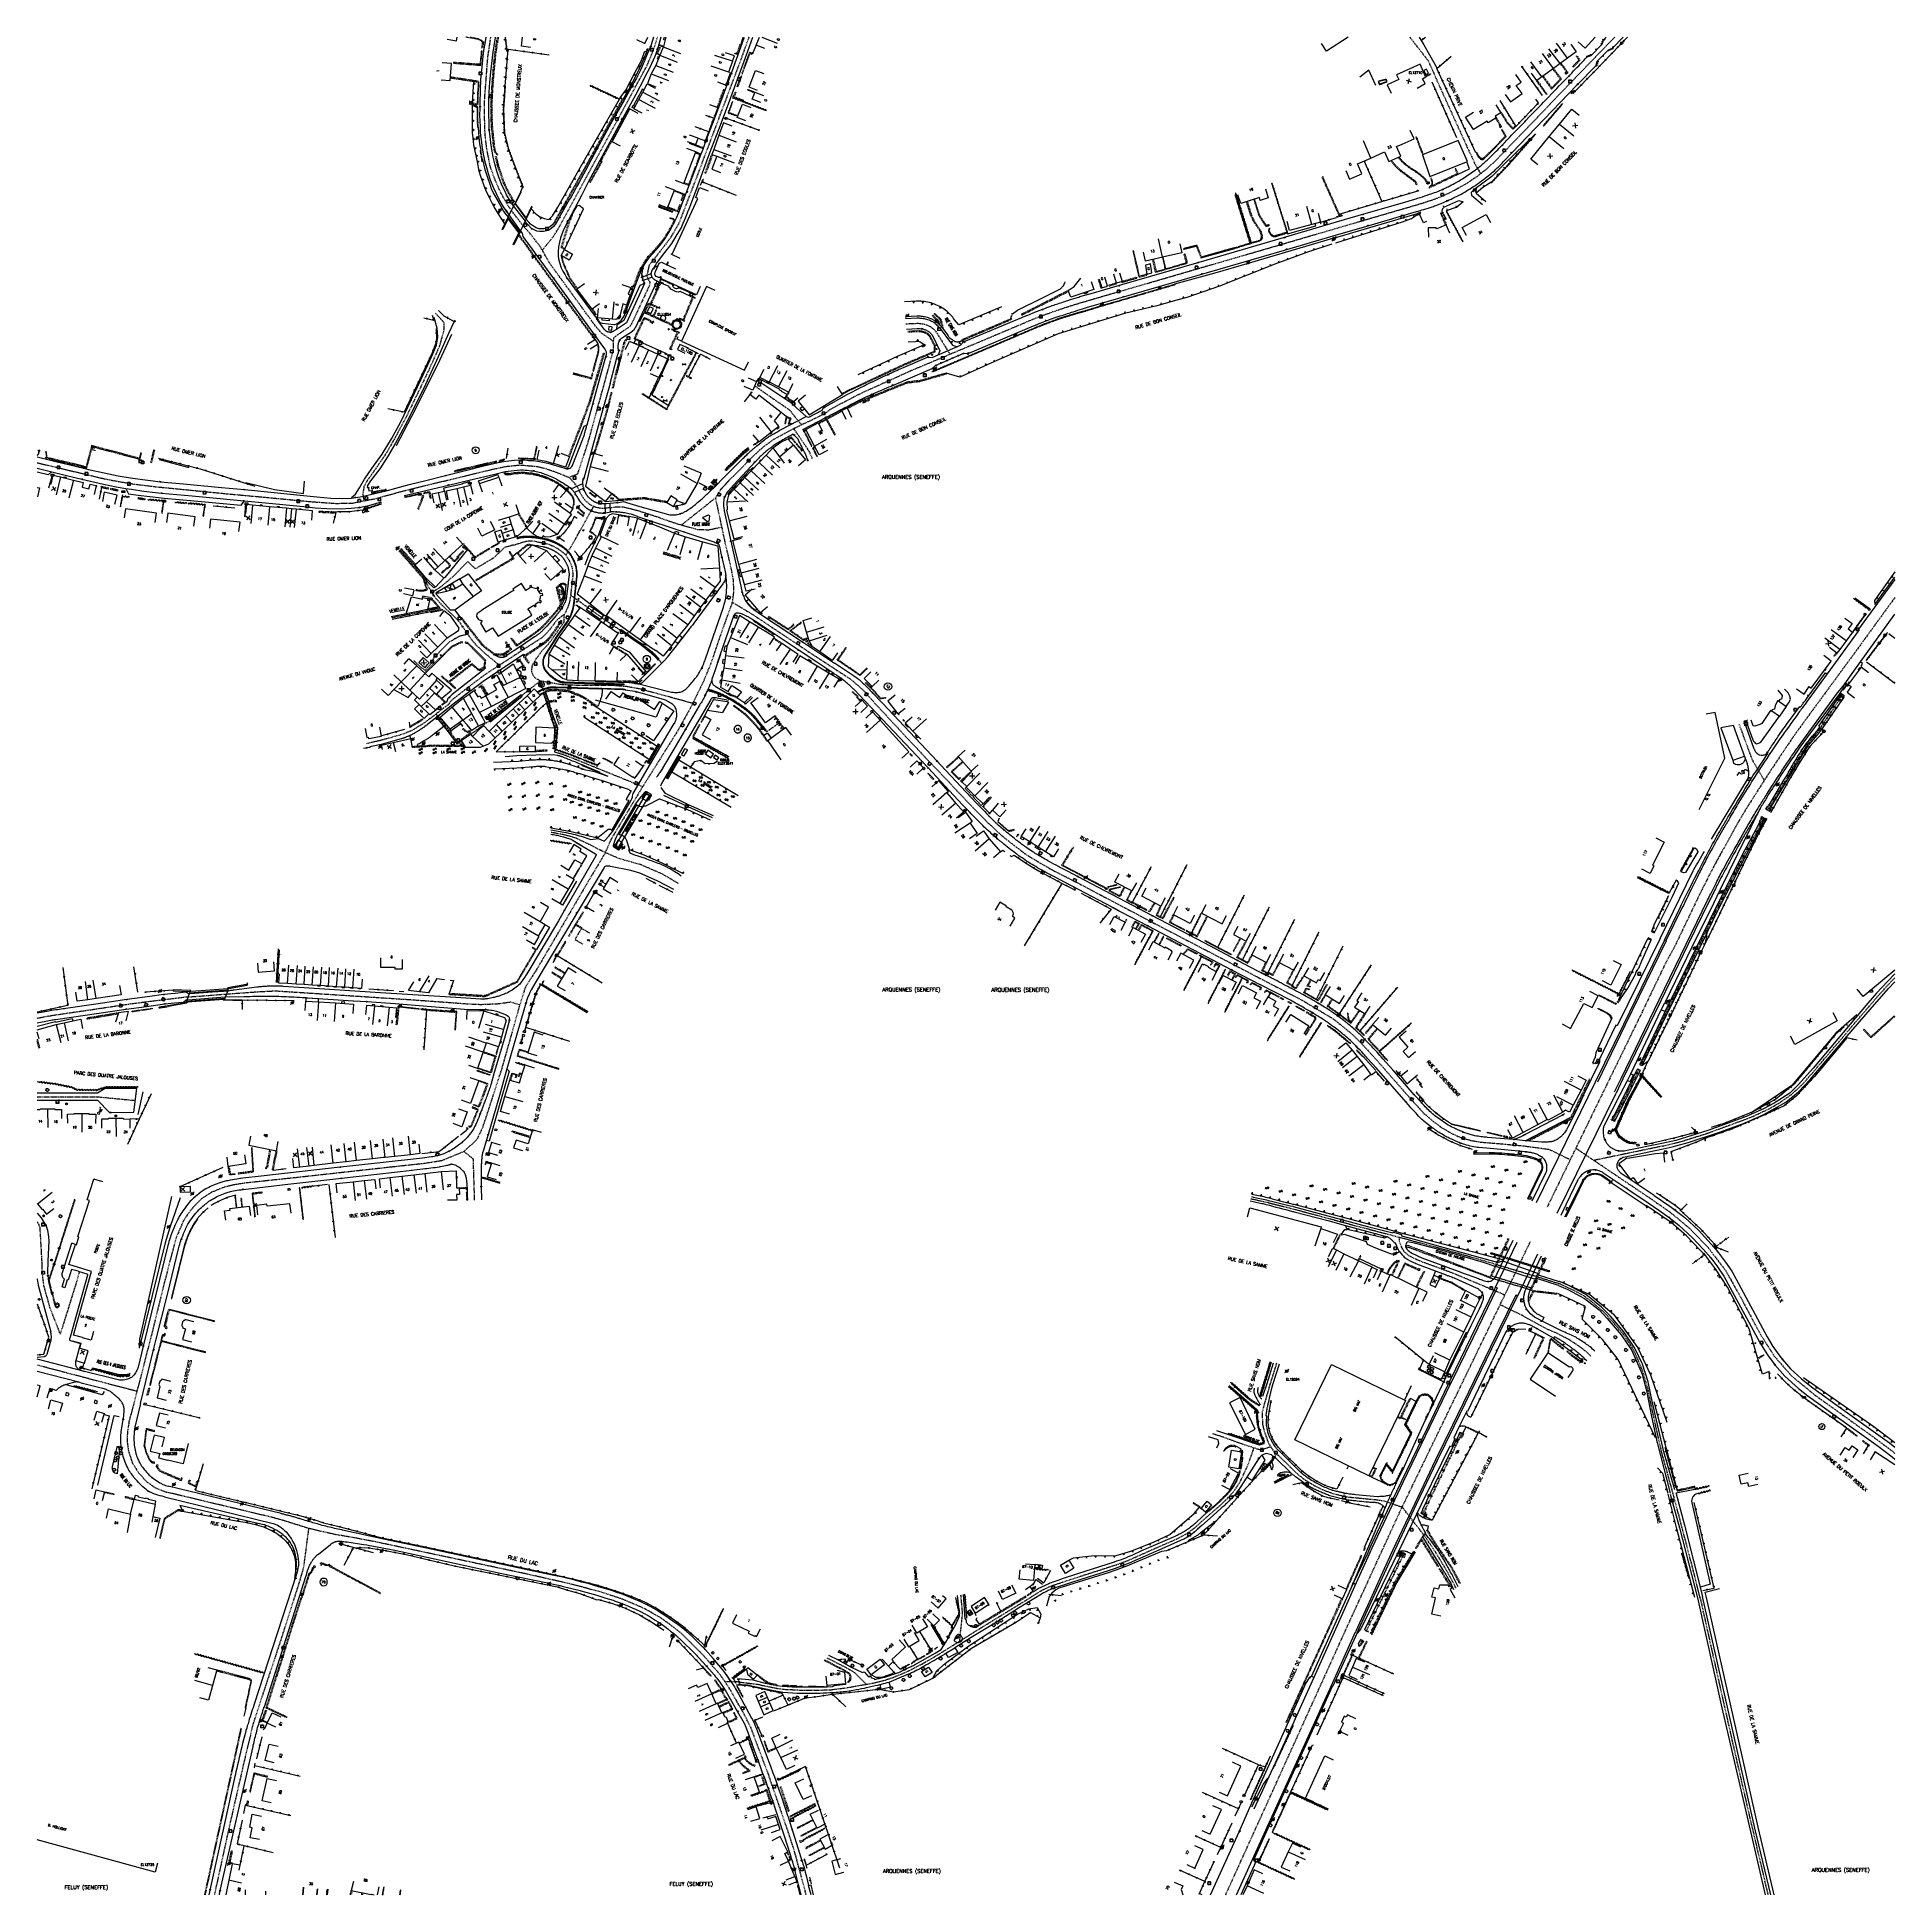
# Model space of a CAD drawing. Header units: millimetres. Extents: x 143000 to 144000, y 139000 to 140000.
import ezdxf
from ezdxf.enums import TextEntityAlignment as Align

# ---------------------------------------------------------------- set-up
doc = ezdxf.new("R2010")
doc.units = ezdxf.units.MM
doc.linetypes.add('DASHED', pattern=[0.75, 0.5, -0.25])
doc.layers.get('0').update_dxf_attribs({"linetype": 'CONTINUOUS'})
for name, color, linetype in [('W0001', 6, 'DASHED'), ('W0008', 7, 'CONTINUOUS'), ('W0100', 7, 'CONTINUOUS'), ('W0105', 7, 'CONTINUOUS'), ('W0112', 1, 'DASHED'), ('W0120', 7, 'CONTINUOUS'), ('W0211', 2, 'CONTINUOUS'), ('W0220', 5, 'DASHED'), ('W0300', 7, 'CONTINUOUS'), ('W0302', 3, 'CONTINUOUS'), ('W0310', 3, 'CONTINUOUS'), ('W0322', 7, 'CONTINUOUS'), ('W0330', 7, 'CONTINUOUS'), ('W0400', 7, 'CONTINUOUS'), ('W0420', 7, 'CONTINUOUS'), ('W0469', 7, 'CONTINUOUS'), ('W0471', 7, 'CONTINUOUS'), ('W0500', 5, 'DASHED'), ('W0515', 5, 'CONTINUOUS'), ('W0980', 7, 'CONTINUOUS'), ('W0984', 7, 'CONTINUOUS'), ('W0989', 7, 'CONTINUOUS'), ('W0991', 7, 'CONTINUOUS'), ('W1102', 7, 'CONTINUOUS'), ('W1471', 7, 'CONTINUOUS'), ('W1473', 7, 'CONTINUOUS'), ('W1474', 7, 'CONTINUOUS')]:
    doc.layers.add(name, color=color, linetype=linetype)
doc.styles.get("Standard").update_dxf_attribs({"font": 'romans.shx', "width": 0.85})

# ---------------------------------------------------------------- blocks, each defined once
blk = doc.blocks.new('T469')
at = {"color": 0, "linetype": 'Continuous', "flags": 128}
for points in [[(-0.4, 0.4), (0.4, -0.4)], [(-0.4, -0.4), (0.4, 0.4)]]:
    blk.add_lwpolyline(points, dxfattribs=at)
at = {"color": 0, "linetype": 'Continuous'}
blk.add_circle((0, 0), 0.5, dxfattribs=at)
blk = doc.blocks.new('T400')
for p, q in [((-0.15, 0.3), (0.15, 0.3)), ((-0.15, -0.25), (-0.15, 0.3)), ((-0.15, 0.15), (0.15, 0.15)), ((-0.15, 0), (0.15, 0)), ((0.15, 0.3), (0.15, -0.25)), ((-0.15, -0.15), (0.15, -0.15)), ((-0.15, -0.25), (-0.15, -0.3)), ((-0.15, -0.3), (0.15, -0.3)), ((0.15, -0.3), (0.15, -0.25))]:
    blk.add_line(p, q)
blk = doc.blocks.new('T420')
for p, q in [((0.7, 0.7), (-0.8, 0.7)), ((-0.8, 0.7), (-0.8, -0.8)), ((0.7, 0.7), (0.7, -0.8)), ((0.7, -0.8), (-0.8, -0.8))]:
    blk.add_line(p, q)
blk.add_ellipse((0, 0), major_axis=(-0.53, 0.53), ratio=1, start_param=3.926991, end_param=10.210176)
blk = doc.blocks.new('T300')
for p, q in [((-0.8, 0.5), (-0.9, 0.3)), ((-0.9, 0.3), (-0.9, 0.2)), ((-0.9, 0.2), (-0.7, 0.1)), ((-0.7, 0.6), (-0.8, 0.5)), ((-0.8, -0.1), (-0.7, 0.1)), ((-0.6, 0.7), (-0.7, 0.6)), ((-0.7, 0.1), (-0.7, 0.1)), ((-0.5, 0.7), (-0.6, 0.7)), ((-0.3, 0.6), (-0.5, 0.7)), ((-0.3, 0.6), (-0.2, 0.7)), ((-0.2, 0.6), (-0.3, 0.6)), ((-0.2, 0.7), (-0.1, 0.8)), ((-0.1, 0.8), (0.1, 0.8)), ((0.1, 0.8), (0.2, 0.7)), ((0.2, 0.7), (0.3, 0.6)), ((0.3, 0.6), (0.4, 0.5)), ((0.5, 0.5), (0.3, 0.5)), ((0.4, 0.5), (0.4, 0.5)), ((0.6, 0.4), (0.5, 0.5)), ((0.6, 0.4), (0.7, 0.3)), ((0.7, 0.3), (0.7, 0.2)), ((0.7, 0.2), (0.7, 0.1)), ((0.7, 0.1), (0.7, -0.2)), ((-0.8, -0.2), (-0.8, -0.1)), ((-0.7, -0.3), (-0.8, -0.2)), ((-0.8, -0.2), (-0.8, -0.2)), ((-0.7, -0.4), (-0.7, -0.3)), ((-0.5, -0.5), (-0.7, -0.4)), ((-0.4, -0.5), (-0.5, -0.5)), ((-0.4, -0.5), (-0.3, -0.5)), ((-0.3, -0.5), (-0.3, -0.4)), ((-0.3, -0.6), (-0.3, -0.5)), ((-0.3, -0.5), (-0.3, -0.5)), ((-0.2, -0.7), (-0.3, -0.6)), ((-0.1, -0.8), (-0.2, -0.7)), ((0.1, -0.8), (-0.1, -0.8)), ((0.2, -0.7), (0.1, -0.8)), ((0.3, -0.5), (0.2, -0.5)), ((0.3, -0.6), (0.2, -0.7)), ((0.2, -0.7), (0.2, -0.7)), ((0.5, -0.4), (0.3, -0.5)), ((0.3, -0.5), (0.3, -0.6)), ((0.3, -0.5), (0.3, -0.5)), ((0.6, -0.3), (0.5, -0.4)), ((0.7, -0.2), (0.6, -0.3)), ((0.6, -0.3), (0.6, -0.3))]:
    blk.add_line(p, q)
blk = doc.blocks.new('t310o')
at = {"color": 0, "linetype": 'Continuous'}
for centre, start, end in [((-0.5, 0.4), 216.8699, 323.1304), ((0.5, -0.4), 36.8699, 143.1303)]:
    blk.add_arc(centre, 0.625, start, end, dxfattribs=at)
blk = doc.blocks.new('t322o')
at = {"color": 0, "linetype": 'Continuous'}
for radius in [0.25, 0.15]:
    blk.add_circle((0, 0), radius, dxfattribs=at)
blk = doc.blocks.new('t211o')
at = {"color": 0, "linetype": 'Continuous'}
for p, q in [((-0.3, 0.5), (-0.3, 0)), ((0, 1), (0, 0)), ((0.3, 0.5), (0.3, 0))]:
    blk.add_line(p, q, dxfattribs=at)
blk = doc.blocks.new('t991o')
at = {"color": 0, "linetype": 'Continuous'}
for p, q in [((-1, 1), (1, -1)), ((-1, -1), (1, 1))]:
    blk.add_line(p, q, dxfattribs=at)
blk = doc.blocks.new('T471')
for p, q in [((-0.333334, 0.333334), (-0.333334, -0.333334)), ((-0.333334, 0.333334), (0.333334, 0.333334)), ((-0.333334, 0), (0, 0)), ((0.500001, 0.500001), (1.000002, 1.000002)), ((-0.500001, -0.500001), (-1.000002, -1.000002)), ((-0.333334, -0.333334), (0.333334, -0.333334))]:
    blk.add_line(p, q)
blk.add_ellipse((0, 0), major_axis=(0.471405, 0.471405), ratio=1, start_param=5.4977871438, end_param=11.780972451)
blk = doc.blocks.new('t112o')
at = {"color": 0, "linetype": 'Continuous'}
for p, q in [((-0.5, 0.5), (0.5, 0.5)), ((-0.5, -0.5), (-0.5, 0.5)), ((0.5, 0.5), (0.5, -0.5)), ((0.5, -0.5), (-0.5, -0.5))]:
    blk.add_line(p, q, dxfattribs=at)
blk = doc.blocks.new('t220o')
at = {"color": 0, "linetype": 'Continuous'}
for p, q in [((-0.25, 0.25), (0.25, 0.25)), ((-0.25, -0.25), (0.25, -0.25))]:
    blk.add_line(p, q, dxfattribs=at)
blk = doc.blocks.new('t330o')
at = {"color": 0, "linetype": 'Continuous'}
for p, q in [((0.25, -0.25), (-0.25, 0.25)), ((-0.25, -0.25), (0.25, 0.25)), ((-0.25, 0.25), (-0.25, -0.25)), ((0.25, 0.25), (-0.25, 0.25)), ((0.25, -0.25), (0.25, 0.25)), ((-0.25, -0.25), (0.25, -0.25)), ((-0.25, -0.25), (-0.25, -0.25))]:
    blk.add_line(p, q, dxfattribs=at)
blk = doc.blocks.new('t500o')
at = {"color": 0, "linetype": 'Continuous'}
for centre, start, end in [((-0.5, 0.625), 216.869898, 323.130102), ((0.5, -0.125), 36.869898, 143.130102), ((0.5, -0.625), 36.869898, 143.130102), ((-0.5, 0.125), 216.869898, 323.130102)]:
    blk.add_arc(centre, 0.625, start, end, dxfattribs=at)
blk = doc.blocks.new('T1471')
at = {"color": 0, "linetype": 'Continuous', "flags": 128}
blk.add_lwpolyline([(-0.75, -0.5), (-0.75, 0.5), (0.75, 0.5), (0.75, -0.5), (-0.75, -0.5)], dxfattribs=at)
blk = doc.blocks.new('T1473')
at = {"color": 0, "linetype": 'Continuous', "const_width": 0.5, "flags": 128}
blk.add_lwpolyline([(-0.25, 0, 1), (0.25, 0, 1)], format="xyb", close=True, dxfattribs=at)
blk = doc.blocks.new('T1474')
at = {"color": 0, "linetype": 'Continuous', "flags": 128}
for points in [[(-0.8, -0.5), (-0.8, 0.5)], [(-0.8, 0), (0.7, 0)], [(0.7, 0), (0.7, -0.5), (0.7, 0.5)]]:
    blk.add_lwpolyline(points, dxfattribs=at)

msp = doc.modelspace()

# ---------------------------------------------------------------- linework, layer by layer
at = {"layer": 'W0001', "flags": 128}
for points in [[(143255.3, 139906.7), (143253.9, 139908.7), (143249.4, 139916.5), (143246.2, 139923.9), (143243.8, 139930.7), (143241.9, 139940.8), (143241.1, 139948.4), (143240.8, 139957.9), (143240.9, 139966.8), (143242.6, 139989.1), (143244.2, 140000)], [(143271.9, 139885.3), (143277.9, 139892.7), (143281.1, 139897.8), (143316.3, 139962.6), (143325.3, 139979.2), (143328.1, 139984.3), (143330.5, 139989.9), (143332.5, 139995.2), (143333.9, 140000)], [(143383.1, 140000), (143378.3, 139986.6), (143355.6, 139926.2), (143345.4, 139899.7), (143340.8, 139891.8), (143334.8, 139884), (143329.5, 139877.3), (143329.3, 139876.8)], [(143849.2, 140000), (143829, 139979.1), (143785.6, 139934), (143780, 139928.8), (143775, 139924.9), (143769.2, 139921), (143763.7, 139917.9), (143760.2, 139916.1), (143755.5, 139914), (143750.5, 139912.1), (143745, 139910.3), (143737.2, 139908), (143726.8, 139905), (143697.1, 139896.3), (143667, 139887.5), (143576.2, 139861.1), (143559.7, 139856.3), (143553.1, 139854.2), (143546.9, 139852.1), (143540.8, 139849.9), (143534.7, 139847.5), (143528.4, 139844.8), (143504.9, 139834.9), (143493.9, 139830.3), (143470.9, 139820.6), (143444.5, 139808.7), (143439.7, 139806.3), (143435.5, 139804.1), (143431.1, 139801.8), (143426.6, 139799.3), (143424.4, 139797.6), (143416.3, 139793.5), (143411.4, 139791.3), (143401.5, 139786.2), (143396.3, 139783.3), (143391.7, 139780), (143388.1, 139776.9), (143385.3, 139774.3), (143380.1, 139769), (143372.3, 139761.2), (143367.9, 139756.4), (143372.3, 139761.2)], [(143738.9, 140000), (143748.7, 139987.4), (143751.2, 139982), (143753.8, 139976), (143770, 139940.3), (143772.7, 139934.6), (143773.8, 139932), (143777, 139926.5)], [(143261.6, 139898.4), (143255.3, 139906.7), (143255.3, 139906.7)], [(143310.2, 139836.3), (143304.1, 139840.4), (143300.9, 139844), (143275.8, 139878.4), (143270.8, 139887.3), (143264.9, 139894.8), (143261.6, 139898.4)], [(143329.3, 139876.7), (143328.2, 139871.8), (143328.7, 139869.9), (143329.8, 139868.2), (143329.6, 139866.4), (143320.8, 139847.4), (143319.6, 139845), (143318.8, 139844), (143314.6, 139841.2), (143312.3, 139839.6), (143310.2, 139838), (143310, 139830.7)], [(143467.7, 139845.7), (143474.5, 139846), (143477.9, 139845.5), (143480.9, 139844.2), (143483.2, 139842.3), (143484.9, 139839.8), (143487.1, 139836.2), (143491.4, 139829.2)], [(143310, 139831.4), (143305.4, 139814.3)], [(143305.4, 139814.3), (143296.4, 139781.7), (143290.8, 139764.7)], [(143386.2, 139812.3), (143405, 139799.3), (143411.4, 139791.3)], [(143417.3, 139773.2), (143415.5, 139777.2), (143407.3, 139789.3)], [(143269.4, 139768.9), (143269.4, 139768.9), (143273.5, 139767.8), (143278.4, 139766.2), (143286.4, 139763)], [(143290.8, 139764.7), (143286.4, 139763)], [(143308.3, 139746.7), (143305.8, 139746.3), (143303.7, 139746.3), (143300.5, 139746.9), (143297.7, 139748.3), (143295.2, 139750.4), (143293.5, 139752.6), (143291.7, 139756.1), (143290.6, 139758.3), (143286.4, 139763)], [(143288, 139726.7), (143299.6, 139747.4)], [(143365.1, 139751.9), (143346.9, 139737.4)], [(143335.5, 139741.1), (143324.2, 139744.8), (143319.7, 139746), (143315.6, 139747), (143311, 139747), (143308.3, 139746.4)], [(143335.5, 139741.1), (143344.7, 139738), (143355.5, 139735), (143361.6, 139734.8), (143368.5, 139736.3)], [(143256.4, 139726.6), (143263.3, 139728.7), (143265, 139728.9), (143267, 139728.9), (143269.1, 139728.4), (143271.9, 139727.8), (143274.8, 139727.2), (143277.6, 139726.1), (143279.9, 139724.9), (143282.2, 139723.3), (143284.5, 139721.2), (143285.9, 139719.1), (143287.1, 139716.8), (143287.7, 139715.1), (143288.2, 139713), (143288.3, 139711.3), (143288.3, 139709.9), (143287.2, 139700.1), (143286.8, 139697.2), (143286.4, 139695.3), (143285.7, 139693.2), (143284.8, 139691.1), (143283.8, 139689.3), (143279.9, 139686.3), (143277.9, 139683.7), (143276.5, 139681.9), (143274.8, 139679.8), (143273.2, 139678), (143271.4, 139676.5), (143260.5, 139669.5), (143252.1, 139664), (143242.3, 139657.7), (143240, 139656), (143237.4, 139654.1), (143235.8, 139652.9), (143224.8, 139644.4), (143222.5, 139642.4), (143221.4, 139640.7), (143218.3, 139638.5), (143212.4, 139633.8), (143208.8, 139631.2), (143207.1, 139630), (143204.6, 139628.5), (143201.8, 139626.8), (143197.3, 139624.9), (143185.8, 139621.6), (143177.1, 139619.6)], [(143213.7, 139699), (143209.5, 139706.3), (143208.5, 139708.5), (143208.4, 139709.2), (143202.8, 139715.6), (143195.3, 139724.2)], [(143256.4, 139726.6), (143251.4, 139725.2), (143246.2, 139719.9), (143235.9, 139713.8), (143231.8, 139717.7), (143225.1, 139710.8), (143221.2, 139707.3), (143216.7, 139703.6), (143212.5, 139701.1)], [(143288, 139726.7), (143284.5, 139721.2)], [(143213.7, 139699), (143217.6, 139694.5), (143219.8, 139692.5), (143222.6, 139689.9), (143226.4, 139686.2), (143228.8, 139683), (143233.5, 139676.1), (143236.1, 139672.9), (143239.5, 139669.6), (143248.8, 139661.9)], [(143336.2, 139662.9), (143335.9, 139663.4), (143335.5, 139663.8), (143335.1, 139664.3), (143334.7, 139664.7), (143334.3, 139665.1), (143333.9, 139665.6), (143333.5, 139666), (143333.1, 139666.4), (143333, 139666.6), (143332.8, 139666.7), (143332.7, 139666.8), (143332.5, 139667), (143331.1, 139668.2), (143329.6, 139669.4), (143329.4, 139669.6), (143329.2, 139669.8), (143328.4, 139670.4), (143327.6, 139671.1), (143327.2, 139671.4), (143326.8, 139671.7), (143326.2, 139672.2), (143325.6, 139672.6), (143325.5, 139672.7), (143325.4, 139672.8), (143322.1, 139675.1), (143315.9, 139679.3), (143304.6, 139687), (143287.2, 139699.6)], [(144000, 139698.3), (143979.6, 139670.2), (143953.4, 139634.5), (143945.9, 139624.2), (143940.7, 139616.5), (143935.2, 139608.3), (143929.7, 139599.9), (143924, 139590.9), (143920.2, 139585), (143915.3, 139576.7), (143911.2, 139569.2), (143905.3, 139558.7), (143900.5, 139549.7), (143894.9, 139538.5), (143881.1, 139509.7), (143877, 139502.4), (143863, 139473.2), (143844.2, 139434.6)], [(143217.2, 139692.5), (143210.9, 139691.3), (143198.9, 139688.9), (143190.8, 139687.3)], [(143268.7, 139665.4), (143272, 139670), (143274.6, 139672.6), (143276.8, 139675.3), (143283.7, 139685.3), (143283.8, 139689.3)], [(143374.2, 139695.8), (143385, 139689.3), (143416.7, 139668.2), (143438.1, 139654.2), (143441.4, 139651.4), (143444.9, 139648.2), (143451.4, 139640.9), (143472.2, 139618.5), (143496.8, 139592.6), (143504.6, 139584.4), (143510.9, 139578), (143516.9, 139572.2), (143521.4, 139568.4), (143525.7, 139565), (143532.5, 139559.9), (143540.3, 139555.2), (143547.5, 139551.1), (143558.6, 139545.5), (143602.6, 139522.3), (143681.2, 139481.4), (143697.7, 139471.5), (143703, 139467.3), (143708.3, 139462.9), (143713.7, 139457.4), (143721.9, 139448.4), (143736.2, 139432), (143746.2, 139420.9), (143751.8, 139416.1), (143756.2, 139412.9), (143761.7, 139409.7), (143766.4, 139407.6), (143771.6, 139406.1), (143776.9, 139405.2), (143786.5, 139404.4), (143800.6, 139403.1), (143813.9, 139401.3), (143825.3, 139395.7)], [(143231.8, 139678.6), (143227.2, 139677.4), (143222, 139674.4), (143213.5, 139666), (143211.9, 139662.5), (143208.6, 139659.1), (143204.9, 139662.4), (143202.8, 139664.3)], [(143300.4, 139651.1), (143294.6, 139650.9), (143286, 139651.2), (143283.9, 139651.3), (143281.5, 139651.5), (143279.8, 139651.8), (143279.8, 139651.8), (143270.8, 139653.4), (143270.8, 139653.4), (143270.8, 139653.4), (143267.7, 139655.3), (143266.2, 139658.3), (143266.6, 139662), (143268.7, 139665.4)], [(143325.9, 139596.5), (143293.1, 139609.8), (143288.8, 139611.6), (143283.5, 139613.6), (143281.4, 139614.3), (143278.7, 139615), (143279.5, 139628), (143277.4, 139633.9), (143275.9, 139638.2), (143274.8, 139642.2), (143270.8, 139653.4), (143243.5, 139631.9), (143240.8, 139630.2)], [(143300.4, 139651.1), (143310.2, 139651.1), (143317.8, 139650.5), (143324.7, 139649.2), (143352.9, 139641.5)], [(143399.5, 139630.9), (143392.8, 139626.1), (143389.9, 139629.5), (143387.6, 139632.3), (143385.1, 139635), (143382.8, 139637.1), (143380.8, 139638.7), (143377.8, 139640.8), (143373.7, 139643.3), (143370.8, 139644.9), (143368, 139646.2), (143365.5, 139647.2), (143363.4, 139647.9), (143360.9, 139648.6)], [(143214.7, 139635.6), (143222.4, 139625.9), (143226.3, 139620.5)], [(143240.8, 139630.2), (143234.2, 139625.2), (143232.9, 139625.4), (143226.3, 139620.5)], [(143916.1, 139630.2), (143923.2, 139610.9), (143929.7, 139599.9)], [(143345.3, 139544.3), (143336.7, 139549.4), (143325.2, 139554.4), (143313.2, 139557.8), (143305.8, 139561), (143297.2, 139565.4), (143290, 139568.8), (143285, 139570.3), (143276.7, 139571.9)], [(143000, 139471.9), (143005.1, 139472.9), (143013.4, 139474.2), (143023.1, 139475.6), (143049.3, 139479.5), (143060.8, 139481), (143070, 139482.1), (143079.6, 139483.3), (143081.2, 139483.3)], [(143081.2, 139483.3), (143101.9, 139484.9)], [(143101.9, 139484.9), (143119.7, 139486.2), (143128.3, 139486.6), (143136.2, 139486.1), (143150.2, 139485.2), (143203.6, 139481.7), (143232.1, 139479.6), (143238.9, 139479.3), (143248.2, 139479.7), (143254.8, 139480.6), (143259.8, 139479.2)], [(143844.2, 139434.6), (143812.6, 139369.7)], [(143235.5, 139373.9), (143234.8, 139396), (143229.7, 139400.1)], [(143869.3, 139374.2), (143828.3, 139401.8)], [(143875, 139403), (143837.9, 139395.3)], [(143653.3, 139374.7), (143661.9, 139372.8), (143674.2, 139369.7), (143687, 139366.3), (143709.2, 139360.3), (143727.2, 139355.6), (143738, 139352.7), (143751.8, 139349), (143765.4, 139345.2), (143778.7, 139341.4), (143785.4, 139339.4)], [(143705.1, 139144.1), (143734.3, 139207.7), (143791, 139324.8), (143802.1, 139348.1), (143803.9, 139351.7)], [(143790, 139322.9), (143762.3, 139334.5), (143750.4, 139338.9), (143745.7, 139340.6), (143741.7, 139342.3), (143738.4, 139344), (143735.8, 139346.3), (143734.1, 139349.4), (143733.4, 139351.6), (143733.4, 139353.9)], [(143785.4, 139339.4), (143786.1, 139339.1), (143807.3, 139332.8), (143807.5, 139332.7)], [(143807.5, 139332.7), (143819.3, 139329)], [(143836.3, 139290), (143833.7, 139292.5), (143829.9, 139295.4), (143824.3, 139299), (143817.8, 139302.4), (143813.4, 139304.2), (143805.1, 139308.6), (143803, 139309.8), (143798.8, 139312.2), (143787.5, 139317.6)], [(143667.2, 139286.1), (143665.5, 139280.8), (143663.6, 139274.7), (143661.8, 139268.4), (143660.3, 139263.2), (143659.5, 139260), (143659.5, 139256.7), (143659.6, 139253.3), (143660.5, 139249.6), (143662.2, 139244.9), (143662.8, 139243.1), (143665.9, 139238.4), (143669.5, 139235.2), (143674.4, 139230.4), (143678.2, 139226.7), (143679.8, 139225.4)], [(143632.7, 139248.3), (143638.3, 139246.5), (143647.3, 139243.2), (143658.5, 139239.5), (143664.1, 139241.2)], [(143522.3, 139152.4), (143534, 139159.6), (143537.9, 139162.1), (143540.8, 139163.9), (143543.7, 139165.3), (143546.6, 139166.5), (143549.8, 139167.6), (143572, 139174.8), (143581, 139177.7), (143586.8, 139179.8), (143592.9, 139182.5), (143601.4, 139186.3), (143613.2, 139191.4), (143618, 139193.9), (143622.2, 139196.8), (143625.2, 139199.4), (143628.4, 139202.3), (143632.1, 139205.5), (143635.4, 139208.4), (143638.2, 139210.9), (143640.8, 139213.4), (143643.9, 139216.9), (143645.7, 139219.4), (143647, 139221.4), (143648.5, 139224.2), (143650.2, 139228), (143651.7, 139231.2), (143655.1, 139240.6)], [(143679.8, 139225.4), (143682.1, 139223.6), (143684.1, 139222.3), (143687.3, 139220.4), (143690.4, 139218.8), (143693.4, 139217.5), (143697.6, 139216), (143700.9, 139215.1), (143704.8, 139214.3), (143707, 139214)], [(143413.9, 139000), (143413.4, 139002.3), (143407.4, 139024.4), (143404.3, 139033.8), (143393.5, 139065.2), (143384.1, 139090.2), (143380.5, 139097.3), (143375.9, 139105.4), (143372.4, 139111.5), (143368.1, 139117.9), (143361.6, 139125.5), (143356.9, 139130.7), (143351.9, 139135.6), (143346.9, 139140.6), (143340.9, 139145.3), (143335.1, 139149.4), (143326.6, 139154.2), (143314.9, 139159.2), (143303, 139163.1), (143286.3, 139167.5), (143263.3, 139172.7), (143181.1, 139190.2), (143167.6, 139192.7), (143160.4, 139193.9), (143146.1, 139197.2), (143133.1, 139201.3), (143133.1, 139201.3), (143126.7, 139203.1), (143069.7, 139216.7)], [(143707, 139214), (143720.6, 139212.7), (143724.9, 139212.1), (143734.8, 139208.7)], [(143763.8, 139165), (143760.8, 139170.8), (143758.5, 139174.9), (143755.9, 139179.2), (143753.1, 139183.9), (143749.8, 139188.9), (143747.8, 139191.7), (143746.6, 139193.5), (143734.8, 139208.7)], [(143146.1, 139197.2), (143143.4, 139176.6), (143141.4, 139169.3), (143131.3, 139137.6), (143120.6, 139105.4), (143117.8, 139096.7), (143115.9, 139090.9), (143114.9, 139086.4), (143113.6, 139081), (143112.1, 139074.8), (143103.5, 139037.1), (143095.4, 139000)], [(143497.1, 139161.4), (143498, 139151.4), (143496.4, 139136.4)], [(143464.8, 139118.6), (143468.4, 139120.2), (143471.5, 139121.7), (143476.8, 139124.5), (143482.4, 139127.7), (143487.8, 139131), (143506.3, 139142.6), (143522.3, 139152.4)], [(143639.8, 139000), (143705.1, 139144.1)], [(143425, 139127.6), (143434.3, 139122.9), (143439.5, 139120), (143446.3, 139113.3)], [(143377.9, 139114.5), (143388, 139113.3), (143391.5, 139112.5), (143395.4, 139111.7), (143399.1, 139111), (143402.3, 139110.6), (143406.7, 139110.4), (143410.5, 139110.2), (143415.3, 139110.1), (143419.7, 139110.1), (143427.6, 139110.4), (143432.2, 139111), (143436.1, 139111.5), (143450.8, 139114.1), (143452.7, 139114.6), (143456.6, 139115.6), (143460.2, 139116.8), (143464.8, 139118.6)], [(143377.9, 139114.5), (143370.3, 139114.7)]]:
    msp.add_lwpolyline(points, dxfattribs=at)
at = {"layer": 'W0001'}
for points in [[(143214.4, 139851.5), (143219, 139846.3), (143218.8, 139841.8), (143217.9, 139838.5), (143216.4, 139833.3), (143211.8, 139822.9), (143204.4, 139807.4), (143198.5, 139795.2), (143192.7, 139784.4), (143188.1, 139776.3), (143183.3, 139769.3), (143177.5, 139760.9), (143175.9, 139758.1), (143175.3, 139754), (143175.8, 139750.4)], [(143000, 139770.9), (143017.2, 139766.8), (143033.2, 139762.9), (143042.1, 139761.1), (143051.6, 139759.5), (143063.6, 139758), (143081.1, 139756.3), (143102.2, 139754.2), (143120.7, 139752.5), (143148, 139749.9), (143161, 139749), (143169.9, 139749.2), (143181.7, 139751.5), (143198.2, 139756), (143224.2, 139762.3), (143242.6, 139766.8), (143252.1, 139768.9), (143260, 139769.7), (143269.4, 139768.9)], [(143372.3, 139761.2), (143367.9, 139756.4), (143365.1, 139751.9), (143370.1, 139728.6), (143373.4, 139714.3), (143374.6, 139708), (143374.9, 139702), (143374.2, 139695.8), (143368, 139678.7), (143362.7, 139663), (143358.7, 139653.2), (143351.5, 139638.6), (143344.9, 139626.7), (143325.2, 139595.3), (143309.1, 139568.5), (143305.4, 139560.2), (143296.5, 139545.3), (143278.8, 139515), (143268.4, 139497.3), (143262.8, 139488.6), (143259.5, 139478.1), (143250.1, 139444.8), (143242, 139419.8), (143239.6, 139412.7), (143236.7, 139406.5), (143229.7, 139400.1), (143223, 139397.3), (143217.7, 139395.1), (143208.2, 139393.6), (143189.7, 139391.6), (143133.7, 139385.4), (143112.6, 139383.2), (143106.2, 139382.2), (143100.5, 139380.8), (143094, 139378.2), (143088.7, 139374.8), (143084.3, 139370.5), (143081.1, 139366.4), (143078.5, 139362.3), (143076.5, 139357.5), (143074.9, 139353.9), (143073.7, 139349.7), (143068.9, 139331.2), (143062.4, 139304.8), (143056.3, 139281), (143049.4, 139254.4), (143048.6, 139249.2), (143048.4, 139244.2), (143049.1, 139239.1), (143051.2, 139232.6), (143054.3, 139227.5), (143059, 139222.3), (143063.7, 139219), (143069.7, 139216.7)], [(143875, 139403), (143885, 139405.5), (143899, 139409.9), (143922.2, 139418.4), (143932.3, 139423.1), (143938.2, 139426.5), (143944.2, 139430.7), (143949.6, 139435.6), (143954.8, 139441.4), (143960.7, 139448.4), (143971.8, 139461.4), (143978.3, 139469.1), (143985.5, 139477.5), (143991, 139483.9), (143996, 139489.4), (144000, 139493.6)], [(143000, 139429.6), (143032.1, 139429.6), (143052.9, 139427.6)], [(143869.3, 139374.2), (143879.1, 139367.4), (143889.4, 139358.8), (143899.7, 139348.1), (143909.2, 139335.6), (143917.2, 139321.2), (143927.7, 139301.6), (143935.1, 139289.9), (143944.6, 139279.1), (143957.5, 139268.6), (143972.3, 139258), (143987.5, 139247.1), (143997.9, 139239.4), (144000, 139237.6)], [(143012.5, 139301.7), (143006.9, 139316.1), (143003.6, 139327.9), (143002.7, 139335.4), (143002.7, 139339.6), (143001.6, 139359.1), (143000.6, 139361.5), (143000, 139362.2)], [(143012.5, 139301.7), (143016.8, 139315.5), (143021.3, 139329.9), (143022.9, 139335.5)], [(143895.1, 139160.2), (143891.6, 139174.2), (143886.5, 139193.7), (143881.1, 139214.2), (143877.8, 139226.2), (143874.8, 139237), (143872, 139249.2), (143869, 139263), (143866.9, 139273.2), (143864.4, 139281.6), (143861.3, 139289.1), (143858.7, 139294.5), (143853.7, 139301.9), (143848.5, 139308.1), (143842.9, 139314.1), (143837.4, 139318.7), (143832.6, 139322.4), (143826.8, 139325.5), (143819.3, 139329)], [(143053.7, 139271), (143041.4, 139274.2), (143000, 139285.1)], [(143895.1, 139160.2), (143902.1, 139128.7), (143912.5, 139082.5), (143922, 139041.1), (143931.7, 139000)]]:
    msp.add_lwpolyline(points, dxfattribs=at)
at = {"layer": 'W0008'}
for p, q in [((143337.8, 139847.5), (143338.3, 139848.1)), ((143184.9, 139749.2), (143185.3, 139749.8)), ((143197.8, 139753.3), (143198, 139752.6)), ((143892.3, 139218.2), (143882.2, 139216.1)), ((143900.6, 139167.2), (143900.6, 139167.2)), ((143895.3, 139165.6), (143895.3, 139165.6))]:
    msp.add_line(p, q, dxfattribs=at)
at = {"layer": 'W0008', "flags": 128}
for points in [[(143254.1, 139904.3), (143254, 139904.4), (143252.4, 139906.6), (143251, 139908.7), (143248.7, 139912.6), (143247.2, 139915.6), (143245.6, 139919.1), (143244, 139923), (143242.9, 139926.5), (143241.8, 139930.3), (143241, 139933.5), (143240.8, 139934.7), (143240.3, 139937), (143239.9, 139939.4), (143239.7, 139940.4), (143239, 139945.9), (143238.9, 139946.8), (143238.7, 139949.1), (143238.6, 139951.5), (143238.4, 139955.2), (143238.3, 139957.7), (143238.4, 139961.9), (143238.4, 139962.2), (143238.5, 139966.1), (143238.6, 139969.6), (143238.7, 139972.6), (143238.9, 139976.3), (143238.9, 139976.7), (143239.1, 139979.3), (143239.4, 139982.2), (143239.5, 139983.9), (143240.1, 139989.8), (143240.5, 139992.8), (143241.1, 139996.5), (143241.7, 140000)], [(143256.5, 139909.2), (143256.2, 139909.6), (143254.7, 139911.9), (143252.7, 139915.2), (143251.7, 139917.2), (143250.4, 139920), (143248.7, 139924), (143247.4, 139927.9), (143246.3, 139931.8), (143245.5, 139935.4), (143244.9, 139938.7), (143244.4, 139941.7), (143243.8, 139946.5), (143243.4, 139950.5), (143243.3, 139954.2), (143243.2, 139957.9), (143243.1, 139962.1), (143243.2, 139965.8), (143243.4, 139970.5), (143243.7, 139975.6), (143244.2, 139981.3), (143244.7, 139985.9), (143245.5, 139991.9), (143246, 139995.4), (143246.7, 139999.9), (143246.7, 140000)], [(143331.7, 140000), (143330.4, 139995.3), (143329.1, 139992.4), (143328.4, 139990.8), (143327.2, 139987.8), (143326.9, 139987.1), (143326.3, 139985.6), (143324.7, 139982.3), (143322.6, 139978), (143321.4, 139975.8), (143316, 139966), (143310.8, 139957.1), (143301.5, 139940), (143295.2, 139928.2), (143293.1, 139924.2), (143291.7, 139921.7), (143290.6, 139919.8), (143289, 139916.9), (143287.4, 139914), (143286.6, 139912.7), (143280.8, 139902.6), (143278.8, 139899.1), (143278, 139898.1), (143276.6, 139896.8), (143275.1, 139896), (143272.6, 139895.4), (143270.5, 139895.3), (143269, 139895.6), (143267.1, 139896.4), (143266, 139897.2), (143264.5, 139898.8), (143263.5, 139899.9), (143262.8, 139900.9)], [(143335.8, 140000), (143334.1, 139994), (143333.1, 139991.1), (143332.5, 139989.6), (143330.7, 139985.7), (143330.6, 139985.3), (143329.1, 139982.3), (143328.4, 139980.9), (143327.2, 139978.7), (143325.8, 139976), (143323.2, 139971), (143323.1, 139970.8), (143315.4, 139956.8), (143309.3, 139945.5), (143302.9, 139933.6), (143296.7, 139921.9), (143293, 139914.8), (143285.8, 139901.2), (143283.5, 139896.7), (143282.9, 139895.3), (143281.8, 139891.9), (143281.2, 139889.7), (143280.7, 139887.1), (143280.4, 139884.4), (143280.5, 139882.3), (143280.7, 139880.7), (143281.2, 139878.7), (143282.1, 139875.9), (143282.9, 139874.1), (143284.2, 139872), (143285, 139870.7), (143299.8, 139850.4), (143302.1, 139847.4), (143302.3, 139847.1), (143302.7, 139846.7), (143303, 139846.4), (143303.4, 139846.2), (143303.9, 139846), (143304.3, 139846), (143310.4, 139845.4), (143310.9, 139845.4), (143311.8, 139845.6), (143312.6, 139846), (143313.7, 139846.9), (143314.3, 139847.5), (143315.5, 139849), (143316.2, 139850.2), (143316.7, 139852), (143316.9, 139852.1), (143323.2, 139869.3), (143324.2, 139872.1), (143325.5, 139875), (143326.6, 139877.1), (143328, 139879.2), (143329.7, 139881.5), (143331, 139883.1), (143333.5, 139885.9), (143334.5, 139887), (143336.1, 139889), (143337.7, 139891.1), (143339.7, 139894.3), (143340.9, 139896.3), (143342, 139898.4), (143344.2, 139902.7), (143345.4, 139905.6), (143348, 139912.3), (143355, 139930.5), (143357.5, 139937.2), (143358.5, 139939.7), (143360, 139944), (143364.6, 139956), (143373.9, 139981.2), (143380.6, 139999.6), (143380.8, 140000)], [(143332.2, 139876), (143332.8, 139877), (143333.4, 139878.1), (143333.9, 139878.8), (143334.5, 139879.5), (143335.2, 139880.4), (143336.7, 139882.5), (143339.1, 139885.6), (143340, 139886.7), (143341.6, 139889), (143342.8, 139890.7), (143344.6, 139893.7), (143346.6, 139897.2), (143347.8, 139899.9), (143349, 139902.7), (143349.8, 139904.6), (143350.7, 139906.9), (143350.8, 139907.1), (143355.9, 139920.5), (143362, 139937.3), (143366.9, 139950.3), (143372.1, 139964.1), (143382.5, 139992.4), (143385.2, 140000)], [(143338, 139998.4), (143337.3, 139998.6), (143337.6, 139999.9), (143338.4, 139999.7)], [(143743.9, 140000), (143746.4, 139995.8), (143753.5, 139983.4)], [(143334.4, 139988.2), (143333.9, 139988.4), (143334.4, 139989.8), (143334.9, 139989.6)], [(143720.7, 139974), (143716.8, 139982.3), (143712, 139978.4)], [(143325.2, 139970.8), (143323.5, 139967.8), (143323.5, 139967.9), (143321, 139963.2), (143321.9, 139962.7)], [(143326.6, 139971.5), (143325.7, 139972), (143325.1, 139970.8)], [(143321.3, 139961.7), (143320.3, 139962.2), (143320.9, 139963.3), (143321, 139963.2)], [(143765, 139926.3), (143771.1, 139929.2), (143769.6, 139932.9)], [(143262.8, 139900.9), (143256.5, 139909.2)], [(143344.8, 139906.1), (143345.4, 139905.8), (143347.2, 139910.5), (143349, 139915.3), (143348.4, 139915.5)], [(143260.2, 139895.7), (143254.1, 139904.3)], [(143673, 139894.6), (143673.1, 139894.2), (143688.3, 139898.5), (143688, 139899.7)], [(143747.9, 139900.8), (143746.2, 139900), (143743.9, 139905.1)], [(143302.6, 139815), (143306.3, 139828.7), (143306.4, 139829.2), (143306.5, 139829.9), (143306.4, 139830.5), (143306.2, 139831.1), (143305.7, 139832.1), (143305.1, 139832.9), (143294.7, 139847.3), (143286.7, 139858.3), (143279.5, 139868.1), (143261.6, 139892.7), (143261.2, 139894.4), (143260.2, 139895.7)], [(143326, 139875.9), (143326, 139875.9), (143325.9, 139875.6), (143325.9, 139875.4), (143325.8, 139875.1), (143325.7, 139874.6), (143325.6, 139874.1), (143325.6, 139873.6), (143325.5, 139873.1), (143325.5, 139872.9), (143325.5, 139872.8), (143325.4, 139872.7), (143325.4, 139872.6), (143325.4, 139872.5), (143325.4, 139872.4), (143325.5, 139872.3), (143325.5, 139872.2), (143325.5, 139872), (143325.5, 139871.9), (143325.5, 139871.8), (143325.5, 139871.7), (143325.5, 139871.6), (143325.5, 139871.5), (143325.6, 139871.4), (143325.6, 139871.3), (143325.6, 139871.1), (143325.6, 139871), (143325.7, 139870.9), (143325.7, 139870.8), (143325.8, 139870.5), (143325.9, 139870.2), (143326, 139869.9), (143326.1, 139869.5), (143326.2, 139869.3), (143326.3, 139869.1), (143326.3, 139869), (143326.4, 139868.8), (143327, 139867.3), (143324.5, 139866.3), (143315.8, 139847.4), (143312.1, 139844.9), (143311.9, 139842.7), (143311.1, 139842.2), (143311, 139842.1), (143310.8, 139842), (143310.7, 139841.9), (143310.6, 139841.9), (143310.3, 139841.8), (143310.1, 139841.6), (143309.9, 139841.5), (143309.6, 139841.4), (143309.6, 139841.4), (143309.5, 139841.4), (143309.4, 139841.3), (143309.4, 139841.3), (143309.3, 139841.3), (143309.2, 139841.3), (143309.1, 139841.3), (143309.1, 139841.2), (143308.9, 139841.2), (143308.8, 139841.2), (143308.7, 139841.2), (143308.6, 139841.2), (143308.5, 139841.2), (143308.4, 139841.2), (143308.2, 139841.2), (143308.1, 139841.2), (143308, 139841.2), (143307.8, 139841.2), (143307.7, 139841.2), (143307.5, 139841.2), (143307.4, 139841.2), (143307.2, 139841.3), (143307.1, 139841.3), (143306.9, 139841.3), (143306.8, 139841.4), (143306.7, 139841.4), (143306.6, 139841.5), (143306.5, 139841.5), (143306.4, 139841.6), (143306.3, 139841.7), (143306.2, 139841.8), (143306.1, 139841.8), (143306, 139842), (143305.8, 139842.1), (143305.7, 139842.3), (143305.6, 139842.4), (143305.5, 139842.5), (143305.4, 139842.6), (143305.3, 139842.7), (143305.3, 139842.8), (143301.1, 139848.6)], [(143327, 139867.3), (143317.2, 139846.2), (143311.9, 139842.7)], [(143313.2, 139830.9), (143313.1, 139831.1), (143313.1, 139831.2), (143313, 139831.4), (143313, 139831.6), (143312.9, 139831.7), (143312.9, 139831.9), (143312.9, 139832.1), (143312.8, 139832.2), (143312.8, 139832.4), (143312.8, 139832.5), (143312.8, 139832.6), (143312.8, 139832.7), (143312.8, 139832.8), (143312.8, 139833), (143312.8, 139833.1), (143312.8, 139833.2), (143312.8, 139833.6), (143312.8, 139834), (143312.8, 139834.3), (143312.9, 139834.7), (143312.9, 139834.8), (143312.9, 139835), (143312.9, 139835.1), (143313, 139835.2), (143313, 139835.3), (143313, 139835.4), (143313.1, 139835.5), (143313.1, 139835.6), (143313.1, 139835.7), (143313.2, 139835.8), (143313.2, 139835.9), (143313.3, 139836), (143313.3, 139836.1), (143313.4, 139836.3), (143313.5, 139836.4), (143313.5, 139836.6), (143313.6, 139836.7), (143313.7, 139836.8), (143313.8, 139837), (143313.9, 139837.1), (143313.9, 139837.2), (143314, 139837.3), (143314, 139837.3), (143314.1, 139837.4), (143314.5, 139837.9), (143320.4, 139841.8), (143320.5, 139841.9), (143320.6, 139841.9), (143320.7, 139842), (143320.8, 139842.1), (143320.9, 139842.2), (143321, 139842.2), (143321.1, 139842.3), (143321.2, 139842.4), (143321.2, 139842.4), (143321.3, 139842.5), (143321.3, 139842.5), (143321.4, 139842.6), (143321.4, 139842.7), (143321.5, 139842.7), (143321.5, 139842.8), (143321.5, 139842.8), (143321.8, 139843.3), (143322.1, 139843.7), (143322.2, 139843.8), (143322.2, 139843.9), (143333.7, 139868.7)], [(143325.7, 139870.8), (143330.6, 139872.8)], [(143331, 139870.8), (143326.3, 139869)], [(143334.8, 139868.1), (143332.7, 139869.1), (143332.6, 139869.2), (143332.5, 139869.2), (143332.5, 139869.3), (143332.4, 139869.3), (143332.3, 139869.4), (143332.3, 139869.4), (143332.2, 139869.5), (143332.1, 139869.5), (143332, 139869.7), (143331.9, 139869.8), (143331.8, 139869.9), (143331.6, 139870), (143331.5, 139870.2), (143331.4, 139870.3), (143331.3, 139870.4), (143331.2, 139870.6), (143331.2, 139870.6), (143331.2, 139870.6), (143331.1, 139870.7), (143331.1, 139870.8), (143331, 139870.8), (143331, 139870.9), (143330.9, 139871), (143330.9, 139871), (143330.9, 139871.1), (143330.8, 139871.2), (143330.8, 139871.3), (143330.8, 139871.3), (143330.8, 139871.4), (143330.7, 139871.5), (143330.7, 139871.6), (143330.7, 139871.7), (143330.7, 139871.7), (143330.7, 139871.8), (143330.7, 139872), (143330.7, 139872.1), (143330.6, 139872.2), (143330.6, 139872.3), (143330.6, 139872.4), (143330.6, 139872.5), (143330.6, 139872.6), (143330.6, 139872.7), (143330.6, 139872.8), (143330.6, 139872.9), (143330.7, 139873), (143330.7, 139873.1), (143330.7, 139873.2), (143330.7, 139873.4), (143330.7, 139873.5), (143330.7, 139873.6), (143330.8, 139873.8), (143330.8, 139873.9), (143330.9, 139874.1), (143330.9, 139874.2), (143331, 139874.3), (143331.1, 139874.5), (143331.1, 139874.6), (143331.2, 139874.8), (143331.3, 139874.9), (143331.4, 139875.1), (143331.5, 139875.3), (143331.7, 139875.4), (143331.8, 139875.6), (143331.9, 139875.7), (143332, 139875.8), (143332.1, 139875.9), (143332.2, 139876), (143332.3, 139876.1), (143332.4, 139876.2), (143332.5, 139876.3), (143332.7, 139876.3), (143332.8, 139876.4), (143332.9, 139876.5), (143333, 139876.6), (143333.2, 139876.6), (143333.4, 139876.7), (143333.5, 139876.7), (143333.7, 139876.8), (143333.9, 139876.8), (143334, 139876.9), (143334.2, 139876.9)], [(143565.2, 139862.9), (143565.4, 139862.3), (143563.9, 139861.8), (143563.6, 139862.4)], [(143308, 139848.4), (143307.9, 139847.3), (143304.1, 139847.6), (143304.2, 139848.7)], [(143313.3, 139849.8), (143313.9, 139849.3), (143313.4, 139848.6), (143312.7, 139849.2)], [(143323.6, 139847), (143324.6, 139847.2), (143326.7, 139851.8)], [(143485.7, 139845.2), (143485.8, 139845.6), (143485.6, 139846.6), (143484.8, 139847.6)], [(143308.4, 139813.5), (143312.3, 139828), (143312.6, 139829.2), (143312.9, 139830), (143313, 139830.5), (143313.2, 139830.9)], [(143308.4, 139813.5), (143304.5, 139799.7), (143297.9, 139775.5), (143294.3, 139762.4)], [(143387.3, 139814.6), (143388.5, 139816.2), (143393.6, 139813.5), (143393.8, 139813.6), (143399.4, 139810.6), (143399.3, 139810.4), (143400.6, 139809.6), (143400.5, 139809.4), (143403.6, 139807.8)], [(143413.9, 139795.7), (143406.9, 139802.1), (143406.7, 139802.5), (143389.6, 139814), (143387.6, 139815)], [(143388.5, 139816.2), (143389, 139816.8)], [(143393.9, 139814.2), (143393.8, 139813.9), (143392.8, 139814.4), (143393, 139814.7)], [(143403.2, 139795.8), (143400.5, 139798)], [(143413.1, 139799.8), (143411.8, 139798.8), (143410.7, 139800.2), (143412, 139801.2)], [(143446.1, 139805.3), (143446.9, 139805.6)], [(143395.2, 139787.4), (143395.6, 139787), (143394.5, 139786.2), (143394.2, 139786.6)], [(143398, 139789.6), (143398.3, 139789.2), (143399.4, 139790), (143399, 139790.4)], [(143412.2, 139788.8), (143412.5, 139788.1)], [(143374.9, 139757.7), (143383.8, 139767.2), (143384.5, 139766.6)], [(143385.7, 139768), (143385.2, 139768.4), (143384, 139767.1)], [(143389, 139771.5), (143388.8, 139771.7), (143389.6, 139772.5), (143389.8, 139772.3)], [(143280, 139761.9), (143282.3, 139760.5), (143282.8, 139760.2), (143283.3, 139759.9), (143284.1, 139759.4), (143284.8, 139758.9), (143285, 139758.9), (143285.1, 139758.8), (143285.2, 139758.7), (143285.3, 139758.6), (143285.5, 139758.5), (143285.6, 139758.4), (143285.7, 139758.3), (143285.8, 139758.2), (143286, 139758.1), (143286.2, 139757.9), (143286.4, 139757.7), (143286.6, 139757.6), (143286.8, 139757.4), (143287, 139757.2), (143287.2, 139757), (143287.4, 139756.9), (143287.6, 139756.7), (143287.8, 139756.5), (143287.9, 139756.4), (143288.1, 139756.2), (143288.3, 139756), (143288.4, 139755.9), (143288.6, 139755.7), (143288.7, 139755.5), (143288.8, 139755.4), (143288.9, 139755.3), (143289, 139755.2), (143289, 139755.1), (143289.1, 139755), (143289.2, 139754.9), (143289.2, 139754.8), (143289.3, 139754.7), (143289.6, 139754.3), (143289.8, 139753.9), (143290, 139753.7), (143290.1, 139753.4), (143290.5, 139752.8), (143290.8, 139752.2), (143291, 139751.9), (143291.2, 139751.5), (143291.6, 139751), (143292, 139750.4), (143292, 139750.3), (143292.1, 139750.2), (143292.2, 139750), (143292.3, 139749.9), (143292.4, 139749.8), (143292.4, 139749.7), (143292.5, 139749.6), (143292.6, 139749.5), (143292.8, 139749.3), (143293, 139749.1), (143293.1, 139748.9), (143293.3, 139748.7), (143293.5, 139748.5), (143293.7, 139748.4), (143293.9, 139748.2), (143294.1, 139748), (143294.3, 139747.8), (143294.4, 139747.6), (143294.6, 139747.4), (143294.8, 139747.3), (143295, 139747.1), (143295.2, 139746.9), (143295.4, 139746.8), (143295.6, 139746.6), (143295.8, 139746.5), (143296, 139746.4), (143296.1, 139746.2), (143296.3, 139746.1), (143296.5, 139746), (143296.6, 139745.9), (143296.8, 139745.8), (143297, 139745.7), (143297.2, 139745.6), (143297.5, 139745.5), (143297.7, 139745.3), (143298, 139745.2), (143298.2, 139745.1), (143298.4, 139745), (143298.6, 139744.9), (143298.8, 139744.9), (143299.1, 139744.8), (143299.4, 139744.6), (143299.7, 139744.5), (143300.1, 139744.5), (143300.3, 139744.4), (143300.6, 139744.3), (143300.8, 139744.2), (143301.1, 139744.2), (143301.4, 139744.1), (143301.8, 139744.1), (143302.1, 139744), (143302.4, 139744), (143302.8, 139743.9), (143303.1, 139743.9), (143303.5, 139743.9), (143303.9, 139743.8), (143304.2, 139743.8), (143304.5, 139743.8), (143304.9, 139743.8), (143305.2, 139743.8), (143305.3, 139743.8), (143305.4, 139743.8), (143305.5, 139743.8), (143305.6, 139743.8), (143305.8, 139743.8), (143306, 139743.9), (143306.1, 139743.9), (143306.2, 139743.9), (143308.9, 139744.5), (143309, 139744.6), (143309.1, 139744.6), (143309.3, 139744.6), (143309.5, 139744.6), (143309.7, 139744.6), (143309.9, 139744.6), (143310.1, 139744.6), (143310.2, 139744.6), (143311.3, 139744.5), (143311.3, 139744.3)], [(143287.4, 139756.9), (143293.7, 139759.8)], [(143294.2, 139757.2), (143289.2, 139754.9)], [(143312.3, 139749.3), (143306.5, 139748.8), (143306.2, 139748.8), (143305.8, 139748.8), (143305.5, 139748.8), (143305.2, 139748.8), (143304.8, 139748.8), (143304.3, 139748.8), (143303.9, 139748.8), (143303.5, 139748.8), (143303.3, 139748.8), (143303.2, 139748.8), (143303.1, 139748.8), (143302.9, 139748.9), (143302.8, 139748.9), (143302.6, 139748.9), (143302.5, 139748.9), (143302.4, 139749), (143302.1, 139749), (143301.9, 139749.1), (143301.7, 139749.2), (143301.5, 139749.2), (143301.3, 139749.3), (143301.1, 139749.4), (143300.9, 139749.5), (143300.7, 139749.5), (143300.5, 139749.6), (143300.4, 139749.7), (143300.2, 139749.7), (143300.1, 139749.8), (143299.9, 139749.9), (143299.7, 139750), (143299.6, 139750.1), (143299.4, 139750.2), (143299.3, 139750.3), (143299.1, 139750.4), (143298.9, 139750.5), (143298.7, 139750.6), (143298.6, 139750.8), (143298.4, 139750.9), (143298.2, 139751), (143298.1, 139751.2), (143297.9, 139751.3), (143297.7, 139751.4), (143297.5, 139751.6), (143297.4, 139751.8), (143297.2, 139751.9), (143297, 139752.1), (143296.9, 139752.2), (143296.7, 139752.4), (143296.6, 139752.6), (143296.5, 139752.7), (143296.3, 139752.9), (143296.2, 139753.1), (143296.1, 139753.2), (143295.9, 139753.4), (143295.8, 139753.6), (143295.7, 139753.8), (143295.6, 139753.9), (143295.5, 139754.1), (143295.4, 139754.3), (143295.3, 139754.5), (143295.2, 139754.7), (143295.1, 139754.9), (143295, 139755.1), (143294.9, 139755.3), (143294.8, 139755.5), (143294.7, 139755.7), (143294.6, 139756), (143294.5, 139756.2), (143294.5, 139756.4), (143294.4, 139756.7), (143294.3, 139756.9), (143294.2, 139757.1), (143294.2, 139757.4), (143294.1, 139757.6), (143294, 139757.9), (143294, 139758.1), (143293.9, 139758.5), (143293.9, 139758.9), (143293.8, 139759.3), (143293.7, 139759.7), (143293.7, 139759.9), (143293.7, 139760), (143293.7, 139760.1), (143293.7, 139760.3), (143293.7, 139760.4), (143293.8, 139760.6), (143293.8, 139760.7), (143293.8, 139760.8), (143293.8, 139761.1), (143293.9, 139761.3), (143294, 139761.5), (143294, 139761.8), (143294.1, 139762), (143294.2, 139762.2), (143294.3, 139762.5), (143294.4, 139762.7)], [(143374.9, 139757.7), (143371.8, 139754.1), (143372.1, 139753.4)], [(143376.5, 139758.1), (143376.1, 139758.5), (143375, 139757.2), (143375.3, 139756.8)], [(143378.5, 139760.1), (143378, 139760.5), (143379.1, 139761.8), (143379.6, 139761.3)], [(143381, 139762.9), (143380.6, 139763.3), (143381.7, 139764.5), (143382.2, 139764.1)], [(143305.9, 139743.9), (143305.7, 139748.8)], [(143306, 139750), (143313.3, 139750.7)], [(143308.2, 139749), (143308.4, 139744.4)], [(143312.3, 139749.3), (143315.5, 139750.1)], [(143315.5, 139750.1), (143324.4, 139747.4)], [(143372.5, 139753.8), (143372.2, 139754.1), (143373.6, 139755.5), (143373.8, 139755.2)], [(143290.7, 139740.8), (143289.1, 139741.9), (143288.5, 139740.7), (143288.4, 139740.4), (143288.2, 139740.1), (143288.1, 139739.8), (143287.9, 139739.5), (143287.6, 139739), (143287.4, 139738.5), (143287.1, 139738), (143286.8, 139737.6), (143286.7, 139737.3), (143286.5, 139737.1), (143286.4, 139736.9), (143286.3, 139736.7), (143286.1, 139736.5), (143286, 139736.2), (143285.8, 139736), (143285.7, 139735.8), (143285.5, 139735.6), (143285.3, 139735.4), (143285.2, 139735.1), (143285, 139734.9), (143284.8, 139734.7), (143284.6, 139734.5), (143284.5, 139734.3), (143284.3, 139734.1), (143283.9, 139733.6), (143283.5, 139733.2), (143283.1, 139732.7), (143282.7, 139732.3), (143282.4, 139732), (143282.1, 139731.7), (143281.9, 139731.4), (143281.6, 139731.1), (143281, 139730.6), (143283, 139729.3), (143283.9, 139728.6)], [(143284.4, 139737.2), (143283.6, 139737.7)], [(143285.9, 139739.3), (143284.4, 139737.2)], [(143285.9, 139739.3), (143285.2, 139739.9)], [(143306.3, 139740.9), (143305.6, 139741.2), (143302.2, 139732), (143300.6, 139728.7), (143297, 139721.5), (143294.9, 139715.8)], [(143326.8, 139739.8), (143326.9, 139740.1), (143328.1, 139739.6), (143328, 139739.3)], [(143316, 139651.7), (143283.9, 139652.8), (143283.7, 139652.8), (143283.4, 139652.8), (143283.2, 139652.9), (143282.9, 139652.9), (143282.7, 139652.9), (143282.4, 139652.9), (143282.2, 139653), (143282, 139653), (143281.9, 139653.1), (143281.7, 139653.1), (143281.6, 139653.1), (143281.5, 139653.2), (143281, 139653.4), (143280.5, 139653.6), (143280, 139653.9), (143279.5, 139654.1), (143279.4, 139654.2), (143279.2, 139654.3), (143279, 139654.4), (143278.9, 139654.5), (143278.6, 139654.6), (143278.4, 139654.8), (143278.1, 139655), (143277.9, 139655.2), (143277.2, 139655.7), (143276.5, 139656.2), (143276.4, 139656.3), (143276.3, 139656.4), (143276.2, 139656.5), (143276.1, 139656.6), (143276, 139656.7), (143275.9, 139656.8), (143275.8, 139656.9), (143275.7, 139657.1), (143275.3, 139657.4), (143275, 139657.8), (143274.7, 139658.1), (143274.4, 139658.5), (143274.2, 139658.6), (143274.1, 139658.8), (143274, 139658.9), (143273.9, 139659), (143273.8, 139659.1), (143273.8, 139659.3), (143273.7, 139659.4), (143273.6, 139659.5), (143273.5, 139659.6), (143273.4, 139659.8), (143273.4, 139659.9), (143273.3, 139660), (143273.2, 139660.2), (143273.2, 139660.4), (143273.1, 139660.5), (143273, 139660.7), (143273, 139660.9), (143272.9, 139661.1), (143272.8, 139661.2), (143272.8, 139661.4), (143272.7, 139661.5), (143272.7, 139661.6), (143272.7, 139661.7), (143272.7, 139661.8), (143272.7, 139661.9), (143272.6, 139662), (143272.6, 139662.1), (143272.6, 139662.2), (143272.6, 139662.5), (143272.6, 139662.7), (143272.6, 139663), (143272.6, 139663.2), (143272.6, 139663.5), (143272.6, 139663.7), (143272.6, 139663.9), (143272.6, 139664.2), (143272.6, 139664.3), (143272.6, 139664.5), (143272.6, 139664.6), (143272.6, 139664.8), (143272.6, 139664.9), (143272.7, 139665), (143272.7, 139665.2), (143272.7, 139665.3), (143272.8, 139665.5), (143272.9, 139665.7), (143273, 139665.9), (143273, 139666.1), (143273.1, 139666.3), (143273.2, 139666.5), (143273.3, 139666.7), (143273.4, 139666.9), (143273.5, 139667.1), (143273.6, 139667.3), (143273.7, 139667.5), (143273.8, 139667.7), (143273.9, 139667.9), (143274, 139668), (143274.2, 139668.2), (143274.3, 139668.4), (143278.8, 139675.4), (143279.5, 139676.5), (143279.9, 139677.1), (143280.6, 139678.2), (143280.6, 139678.3), (143285.3, 139684.7), (143285.5, 139685), (143285.6, 139685.2), (143285.8, 139685.5), (143286, 139685.7), (143286.2, 139686.1), (143286.4, 139686.5), (143286.6, 139686.9), (143286.8, 139687.3), (143286.9, 139687.5), (143287, 139687.7), (143287.1, 139687.9), (143287.2, 139688), (143287.2, 139688.2), (143287.3, 139688.4), (143287.4, 139688.6), (143287.5, 139688.8), (143287.5, 139689), (143287.6, 139689.2), (143287.7, 139689.4), (143287.8, 139689.6), (143287.8, 139689.8), (143287.9, 139690), (143288, 139690.2), (143288.1, 139690.4), (143288.2, 139690.9), (143288.3, 139691.4), (143288.5, 139691.8), (143288.6, 139692.3), (143288.7, 139692.6), (143288.8, 139693), (143288.8, 139693.3), (143288.9, 139693.6), (143289, 139694.1), (143289.1, 139694.5), (143289.1, 139694.9), (143289.2, 139695.4), (143289.2, 139695.6), (143289.3, 139695.8), (143289.3, 139696), (143289.3, 139696.2), (143289.7, 139699.8), (143290.7, 139709.8), (143290.7, 139710), (143290.7, 139710.2), (143290.7, 139710.4), (143290.7, 139710.6), (143290.7, 139710.9), (143290.7, 139711.2), (143290.7, 139711.5), (143290.7, 139711.8), (143290.7, 139711.9), (143290.7, 139712), (143290.7, 139712.1), (143290.7, 139712.1), (143290.6, 139712.7), (143290.5, 139713.3), (143290.4, 139713.9), (143290.4, 139714.5), (143290.3, 139714.7), (143290.3, 139714.9), (143290.2, 139715.1), (143290.2, 139715.3), (143290, 139715.7), (143289.9, 139716.1), (143289.8, 139716.5), (143289.7, 139716.9), (143289.6, 139717.1), (143289.4, 139717.4), (143289.3, 139717.7), (143289.2, 139718), (143289, 139718.3), (143288.9, 139718.6), (143288.8, 139718.9), (143288.6, 139719.1), (143288.5, 139719.4), (143288.4, 139719.7), (143288.2, 139720), (143288.1, 139720.2), (143287.9, 139720.5), (143287.7, 139720.8), (143287.6, 139721), (143287.4, 139721.3), (143287.4, 139721.4), (143287.3, 139721.5), (143287.2, 139721.6), (143287.2, 139721.7), (143287.1, 139721.8), (143287, 139721.9), (143286.9, 139722), (143286.9, 139722.1), (143286.7, 139722.3), (143286.6, 139722.5), (143286.4, 139722.6), (143286.3, 139722.8), (143286.1, 139723), (143285.9, 139723.2), (143285.8, 139723.3), (143285.6, 139723.5), (143285.5, 139723.7), (143285.4, 139723.8), (143285.2, 139723.9), (143285.1, 139724.1), (143284.9, 139724.2), (143284.8, 139724.3), (143284.6, 139724.5), (143284.5, 139724.6), (143284.3, 139724.7), (143284.1, 139724.9), (143283.9, 139725), (143283.7, 139725.2), (143283.5, 139725.3), (143283.3, 139725.5), (143283.2, 139725.6), (143283, 139725.8), (143282.8, 139725.9), (143282.6, 139726), (143282.4, 139726.1), (143282.2, 139726.3), (143282, 139726.4), (143281.8, 139726.5), (143281.6, 139726.6), (143281.4, 139726.8), (143281, 139727), (143280.5, 139727.3), (143280.1, 139727.5), (143279.6, 139727.8), (143279.2, 139728), (143278.9, 139728.1), (143278.5, 139728.3), (143278.1, 139728.5), (143277.9, 139728.6), (143277.6, 139728.7), (143277.3, 139728.8), (143277.1, 139728.9), (143276.8, 139729), (143276.5, 139729.1), (143276.3, 139729.2), (143276, 139729.3), (143275.9, 139729.3), (143275.7, 139729.4), (143275.5, 139729.4), (143275.4, 139729.5), (143275.2, 139729.5), (143275.1, 139729.6), (143274.9, 139729.6), (143274.8, 139729.7), (143274.1, 139729.8), (143273.4, 139730), (143273.2, 139730), (143272.9, 139730.1), (143269.9, 139730.7), (143269.6, 139730.7), (143269.2, 139730.8), (143268.9, 139730.8), (143268.5, 139730.9), (143268.2, 139730.9), (143267.8, 139731), (143267.4, 139731), (143267.1, 139731.1), (143266.7, 139731.1), (143266.3, 139731.1), (143265.9, 139731.2), (143265.5, 139731.2), (143265.1, 139731.2), (143264.6, 139731.2), (143264.2, 139731.2), (143263.8, 139731.2), (143263.6, 139731.2), (143263.4, 139731.2), (143263.2, 139731.2), (143263, 139731.2), (143262.5, 139731.2), (143261.9, 139731.1), (143261.4, 139731.1), (143260.8, 139731), (143260.7, 139731), (143260.6, 139731), (143260.5, 139731), (143260.4, 139731), (143260.2, 139731), (143260.1, 139730.9), (143260, 139730.9), (143259.9, 139730.9), (143259.7, 139730.8), (143259.5, 139730.8), (143259.3, 139730.7), (143259.1, 139730.7), (143258.9, 139730.6), (143258.7, 139730.6), (143258.5, 139730.5), (143258.3, 139730.4), (143258.4, 139730.1), (143258.6, 139730.1), (143258.8, 139730.2), (143259, 139730.2), (143259.2, 139730.3), (143259.4, 139730.4), (143259.6, 139730.4), (143259.8, 139730.5), (143260, 139730.5), (143260.2, 139730.6), (143260.4, 139730.6), (143260.6, 139730.6), (143260.9, 139730.7), (143261.4, 139730.7), (143262, 139730.7), (143262.5, 139730.8), (143263.1, 139730.8), (143263.3, 139730.8), (143263.5, 139730.8), (143263.6, 139730.8), (143263.8, 139730.8), (143264.2, 139730.8), (143264.6, 139730.8), (143265, 139730.8), (143265.4, 139730.8), (143265.8, 139730.8), (143266.2, 139730.7), (143266.6, 139730.7), (143267, 139730.7), (143267.4, 139730.6), (143267.7, 139730.6), (143268.1, 139730.6), (143268.5, 139730.5), (143268.8, 139730.4), (143269.2, 139730.4), (143269.5, 139730.3), (143269.9, 139730.3), (143272.8, 139729.7), (143273.1, 139729.6), (143273.4, 139729.6), (143274, 139729.4), (143274.7, 139729.3), (143274.8, 139729.2), (143275, 139729.2), (143275.1, 139729.2), (143275.3, 139729.1), (143275.4, 139729.1), (143275.6, 139729), (143275.7, 139729), (143275.9, 139728.9), (143276.1, 139728.8), (143276.4, 139728.7), (143276.7, 139728.6), (143276.9, 139728.5), (143277.2, 139728.4), (143277.4, 139728.3), (143277.7, 139728.2), (143278, 139728.1), (143278.3, 139727.9), (143278.7, 139727.8), (143279.1, 139727.6), (143279.4, 139727.4), (143279.9, 139727.2), (143280.3, 139726.9), (143280.8, 139726.7), (143281.2, 139726.4), (143281.4, 139726.3), (143281.6, 139726.2), (143281.8, 139726.1), (143282, 139725.9), (143282.2, 139725.8), (143282.4, 139725.7), (143282.5, 139725.6), (143282.7, 139725.4), (143282.9, 139725.3), (143283.1, 139725.2), (143283.3, 139725), (143283.5, 139724.9), (143283.7, 139724.7), (143283.9, 139724.6), (143284, 139724.4), (143284.2, 139724.3), (143284.4, 139724.2), (143284.5, 139724), (143284.7, 139723.9), (143284.8, 139723.8), (143284.9, 139723.6), (143285.1, 139723.5), (143285.2, 139723.4), (143285.3, 139723.2), (143285.5, 139723.1), (143285.7, 139722.9), (143285.8, 139722.7), (143286, 139722.6), (143286.1, 139722.4), (143286.3, 139722.2), (143286.4, 139722), (143286.6, 139721.9), (143286.7, 139721.7), (143286.8, 139721.5), (143287, 139721.3), (143287.1, 139721.1), (143287.1, 139721.1), (143287.2, 139720.8), (143287.4, 139720.6), (143287.6, 139720.3), (143287.7, 139720), (143287.9, 139719.8), (143288, 139719.5), (143288.1, 139719.2), (143288.3, 139719), (143288.4, 139718.7), (143288.6, 139718.4), (143288.7, 139718.1), (143288.8, 139717.9), (143288.9, 139717.6), (143289.1, 139717.3), (143289.2, 139717), (143289.3, 139716.7), (143289.4, 139716.4), (143289.5, 139716), (143289.7, 139715.6), (143289.8, 139715.2), (143289.8, 139715), (143289.9, 139714.8), (143289.9, 139714.6), (143290, 139714.4), (143290.1, 139713.8), (143290.1, 139713.2), (143290.2, 139712.7), (143290.3, 139712.1), (143290.3, 139712), (143290.3, 139711.9), (143290.3, 139711.9), (143290.3, 139711.8), (143290.3, 139711.5), (143290.3, 139711.2), (143290.3, 139710.9), (143290.3, 139710.7), (143290.3, 139710.4), (143290.3, 139710.2), (143290.3, 139710), (143290.3, 139709.8), (143289.3, 139699.9), (143288.9, 139696.2), (143288.9, 139696), (143288.9, 139695.8), (143288.9, 139695.6), (143288.8, 139695.5), (143288.8, 139695), (143288.7, 139694.6), (143288.6, 139694.1), (143288.5, 139693.7), (143288.5, 139693.4), (143288.4, 139693.1), (143288.3, 139692.7), (143288.2, 139692.4), (143288.1, 139691.9), (143288, 139691.5), (143287.8, 139691), (143287.7, 139690.6), (143287.6, 139690.3), (143287.6, 139690.1), (143287.5, 139689.9), (143287.4, 139689.7), (143287.3, 139689.5), (143287.3, 139689.3), (143287.2, 139689.1), (143287.1, 139688.9), (143287, 139688.5), (143286.8, 139688.2), (143286.7, 139687.9), (143286.5, 139687.5), (143286.3, 139687.1), (143286.1, 139686.7), (143285.8, 139686.3), (143285.6, 139685.9), (143285.5, 139685.7), (143285.3, 139685.4), (143285.2, 139685.2), (143285, 139685), (143280.3, 139678.5), (143280.3, 139678.5), (143279.6, 139677.3), (143279.1, 139676.7), (143278.5, 139675.6), (143274, 139668.6), (143273.8, 139668.4), (143273.7, 139668.2), (143273.6, 139668.1), (143273.5, 139667.9), (143273.4, 139667.7), (143273.3, 139667.5), (143273.2, 139667.3), (143273.1, 139667.1), (143273, 139666.9), (143272.9, 139666.7), (143272.8, 139666.5), (143272.7, 139666.3), (143272.6, 139666.1), (143272.5, 139665.9), (143272.5, 139665.7), (143272.4, 139665.4), (143272.3, 139665.3), (143272.3, 139665.1), (143272.3, 139665), (143272.2, 139664.8), (143272.2, 139664.7), (143272.2, 139664.5), (143272.2, 139664.3), (143272.2, 139664.2), (143272.2, 139663.9), (143272.2, 139663.7), (143272.2, 139663.4), (143272.2, 139663.2), (143272.2, 139663), (143272.2, 139662.7), (143272.2, 139662.5), (143272.2, 139662.2), (143272.2, 139662.1), (143272.3, 139662), (143272.3, 139661.9), (143272.3, 139661.7), (143272.3, 139661.6), (143272.3, 139661.5), (143272.4, 139661.4), (143272.4, 139661.3), (143272.5, 139661.1), (143272.5, 139660.9), (143272.6, 139660.7), (143272.7, 139660.6), (143272.7, 139660.4), (143272.8, 139660.2), (143272.9, 139660), (143273, 139659.9), (143273, 139659.7), (143273.1, 139659.6), (143273.2, 139659.4), (143273.3, 139659.3), (143273.3, 139659.2), (143273.4, 139659), (143273.5, 139658.9), (143273.6, 139658.8), (143273.7, 139658.7), (143273.8, 139658.5), (143274, 139658.4), (143274.1, 139658.2), (143274.4, 139657.9), (143274.7, 139657.5), (143275, 139657.2), (143275.4, 139656.8), (143275.5, 139656.7), (143275.6, 139656.6), (143275.7, 139656.5), (143275.8, 139656.3), (143275.9, 139656.2), (143276.1, 139656.1), (143276.2, 139656), (143276.3, 139655.9), (143277, 139655.4), (143277.6, 139654.9), (143277.9, 139654.7), (143278.2, 139654.5), (143278.4, 139654.3), (143278.7, 139654.1), (143278.8, 139654), (143279, 139653.9), (143279.2, 139653.8), (143279.4, 139653.8), (143279.9, 139653.5), (143280.4, 139653.3), (143280.9, 139653), (143281.4, 139652.8), (143281.5, 139652.8), (143281.6, 139652.7), (143281.8, 139652.7), (143281.9, 139652.7), (143282.1, 139652.6), (143282.4, 139652.6), (143282.6, 139652.5), (143282.9, 139652.5), (143283.1, 139652.5), (143283.4, 139652.5), (143283.7, 139652.4), (143283.9, 139652.4), (143316, 139651.3)], [(143258.5, 139731.2), (143258.6, 139731.3)], [(143262.4, 139734.8), (143258.6, 139731.3)], [(143289.3, 139723.5), (143289.5, 139723.3), (143289.6, 139723), (143289.8, 139722.8), (143290, 139722.6), (143290.1, 139722.4), (143290.3, 139722.2), (143290.4, 139721.9), (143290.6, 139721.7), (143290.8, 139721.5), (143290.9, 139721.2), (143291.1, 139721), (143291.2, 139720.8), (143291.8, 139719.8), (143292.8, 139720.7), (143293, 139720.9), (143293.3, 139721.2), (143293.5, 139721.4), (143293.7, 139721.6), (143294, 139721.9), (143294.2, 139722.1), (143294.5, 139722.4), (143294.7, 139722.6), (143294.8, 139722.7), (143294.9, 139722.8), (143295, 139723), (143295.1, 139723.1), (143295.2, 139723.2), (143295.4, 139723.3), (143295.5, 139723.5), (143295.6, 139723.6), (143296.2, 139724.5), (143296.9, 139725.3), (143297.6, 139726.2), (143298.3, 139727.1), (143298.4, 139727.2), (143298.5, 139727.4), (143298.6, 139727.5), (143298.7, 139727.7), (143299.1, 139728.2), (143299.4, 139728.8), (143299.8, 139729.3), (143300.1, 139729.8), (143300.2, 139730.1), (143300.4, 139730.3), (143300.5, 139730.5), (143300.7, 139730.8), (143301, 139731.4), (143299.3, 139732.6)], [(143343.3, 139733), (143343.6, 139734.1), (143345.3, 139733.5), (143345, 139732.4)], [(143231.6, 139724.2), (143219.4, 139709.2), (143218.9, 139708.7)], [(143258.4, 139722.4), (143256, 139720.5)], [(143266.9, 139726.5), (143267.5, 139726.5), (143268, 139726.4), (143268.5, 139726.4), (143269, 139726.3), (143269.2, 139726.3), (143269.4, 139726.3), (143269.6, 139726.3), (143269.8, 139726.2), (143271, 139726), (143272.2, 139725.8), (143272.5, 139725.7), (143272.9, 139725.6), (143273.1, 139725.6), (143273.3, 139725.5), (143273.5, 139725.5), (143273.6, 139725.4), (143273.8, 139725.4), (143274, 139725.3), (143274.2, 139725.3), (143274.4, 139725.2), (143274.6, 139725.1), (143274.9, 139725), (143275.2, 139724.9), (143275.4, 139724.8), (143275.7, 139724.7), (143275.9, 139724.6), (143276.2, 139724.5), (143276.5, 139724.4), (143276.7, 139724.3), (143276.9, 139724.2), (143277.1, 139724.1), (143277.3, 139724), (143277.5, 139723.9), (143277.7, 139723.8), (143277.9, 139723.7), (143278.1, 139723.6), (143278.3, 139723.5), (143278.6, 139723.3), (143278.8, 139723.2), (143279.1, 139723), (143279.3, 139722.9), (143279.6, 139722.7), (143279.8, 139722.6), (143280, 139722.4), (143280.3, 139722.2), (143280.5, 139722.1), (143280.7, 139721.9), (143281, 139721.7), (143281.2, 139721.6), (143281.4, 139721.4), (143281.6, 139721.2), (143281.9, 139721), (143282, 139720.9), (143282.1, 139720.8), (143282.2, 139720.7), (143282.3, 139720.6), (143282.5, 139720.4), (143282.6, 139720.3), (143282.7, 139720.2), (143282.8, 139720.1), (143282.9, 139719.9), (143283, 139719.8), (143283.1, 139719.6), (143283.2, 139719.4), (143283.4, 139719.3), (143283.5, 139719.1), (143283.6, 139719), (143283.7, 139718.8), (143283.8, 139718.6), (143283.9, 139718.4), (143284, 139718.3), (143284.1, 139718.1), (143284.2, 139717.9), (143284.3, 139717.7), (143284.4, 139717.5), (143284.5, 139717.3), (143284.7, 139716.9), (143285, 139716.5), (143285.1, 139716.2), (143285.2, 139715.9), (143285.4, 139715.6), (143285.5, 139715.4), (143285.6, 139715.1), (143285.7, 139714.8), (143285.8, 139714.5), (143285.9, 139714.2), (143285.9, 139713.9), (143286, 139713.7), (143286, 139713.4), (143286.1, 139713.2), (143286.1, 139712.9), (143286.2, 139712.7), (143286.2, 139712.4), (143286.2, 139712.2), (143286.2, 139711.8), (143286.3, 139711.4), (143286.3, 139711), (143286.3, 139710.5), (143286.3, 139710.3), (143286.3, 139710), (143286.2, 139709.8), (143286.2, 139709.5), (143285.7, 139705)], [(143278.8, 139721), (143277.6, 139719.9)], [(143278.8, 139721), (143281.1, 139718.4)], [(143281.1, 139718.4), (143279.9, 139717.3)], [(143214.5, 139704), (143213.6, 139703.5), (143210.1, 139706.8), (143208.9, 139708.7), (143209.2, 139709)], [(143227.5, 139708.4), (143214.8, 139700.8)], [(143221.1, 139713.9), (143220.9, 139714.1)], [(143222.2, 139714.8), (143221.1, 139713.9)], [(143222.2, 139714.8), (143222, 139715.1)], [(143279.8, 139709.6), (143279.3, 139710.1)], [(143281.2, 139710.8), (143279.8, 139709.6)], [(143281.2, 139710.8), (143280.7, 139711.4)], [(143207.5, 139699.1), (143207.2, 139697.5)], [(143211.2, 139698.4), (143207.5, 139699.1)], [(143211.2, 139698.4), (143212.4, 139698.2), (143212.8, 139697.4)], [(143285.8, 139705.8), (143285, 139699), (143285, 139698.8), (143284.9, 139698.6), (143284.9, 139698.3), (143284.8, 139698.1), (143284.8, 139697.8), (143284.7, 139697.5), (143284.6, 139697.2), (143284.5, 139696.9), (143284.5, 139696.7), (143284.4, 139696.5), (143284.4, 139696.3), (143284.3, 139696.1), (143284.2, 139695.9), (143284.1, 139695.7), (143284, 139695.5), (143283.9, 139695.3), (143283.7, 139694.9), (143283.5, 139694.6), (143283.4, 139694.3), (143283.2, 139693.9), (143282.9, 139693.5), (143282.6, 139693), (143282.3, 139692.6), (143282, 139692.1), (143281.7, 139691.7), (143281.4, 139691.2), (143281.1, 139690.8), (143280.8, 139690.4), (143280.7, 139690.2), (143280.6, 139690.1), (143280.5, 139690), (143280.4, 139689.9), (143279.8, 139689.2), (143279.5, 139688.9), (143274.3, 139682.9), (143274, 139682.6), (143273.8, 139682.4), (143273.1, 139681.6), (143272.3, 139680.9), (143272.1, 139680.6), (143271.8, 139680.3), (143271.6, 139680.1), (143271.3, 139679.9), (143271.2, 139679.7), (143271, 139679.5), (143270.8, 139679.4), (143270.6, 139679.2), (143270.4, 139679), (143270.1, 139678.8), (143269.8, 139678.6), (143269.6, 139678.4), (143269.1, 139678.1), (143268.7, 139677.7), (143268.3, 139677.4), (143267.8, 139677.1), (143260.7, 139672.3), (143252, 139666.6), (143251.9, 139666.5), (143251.8, 139666.4), (143251.7, 139666.4), (143251.5, 139666.3), (143251.4, 139666.2), (143251.2, 139666.2), (143251.1, 139666.1), (143250.9, 139666.1), (143250.8, 139666), (143250.8, 139666), (143250.7, 139666), (143250.6, 139666), (143250.4, 139666), (143250.2, 139666), (143250, 139666), (143249.9, 139666), (143249.7, 139666), (143249.6, 139666), (143249.5, 139666.1), (143249.3, 139666.1), (143249, 139666.2), (143248.6, 139666.3), (143248.2, 139666.4), (143247.9, 139666.6), (143247.8, 139666.6), (143247.7, 139666.6), (143247.6, 139666.7), (143247.5, 139666.7), (143247.4, 139666.8), (143247.3, 139666.8), (143247.3, 139666.8), (143247.2, 139666.9), (143247, 139667), (143246.9, 139667.1), (143246.8, 139667.1), (143246.7, 139667.2), (143246.6, 139667.3), (143246.4, 139667.4), (143246.3, 139667.5), (143246.2, 139667.6)], [(143281.9, 139696.2), (143282.1, 139696.3), (143282.2, 139696.4), (143282.3, 139696.6), (143282.5, 139696.7), (143282.5, 139696.8), (143282.6, 139696.9), (143282.7, 139697), (143282.8, 139697.1), (143283, 139697.4), (143283.3, 139697.8), (143283.4, 139697.9), (143283.5, 139698.1), (143283.5, 139698.1), (143283.6, 139698.2), (143283.6, 139698.3), (143283.7, 139698.3), (143283.7, 139698.4), (143283.7, 139698.5), (143283.7, 139698.5), (143283.8, 139698.6), (143283.8, 139698.7), (143283.8, 139698.8), (143283.9, 139698.9), (143283.9, 139699), (143283.9, 139699.1), (143283.9, 139699.2), (143283.9, 139699.3), (143284, 139699.4), (143284, 139699.5), (143284, 139699.5), (143284, 139699.6), (143284, 139699.7), (143284, 139699.8), (143284, 139699.9), (143284, 139700), (143284, 139700.1), (143284, 139700.3), (143284, 139700.4), (143284, 139700.6), (143283.9, 139700.7), (143283.9, 139700.8), (143283.9, 139701), (143283.9, 139701.1), (143283.8, 139701.2), (143283.8, 139701.5), (143283.7, 139701.8), (143283.6, 139702), (143283.6, 139702.3), (143283.5, 139702.5), (143283.4, 139702.7), (143283.3, 139702.8), (143283.3, 139703), (143283.2, 139703.2), (143283.1, 139703.3), (143283.1, 139703.4), (143283, 139703.5), (143282.8, 139703.7), (143282.7, 139703.9), (143282.6, 139704.1), (143282.4, 139704.3), (143282.4, 139704.3), (143282.3, 139704.4), (143282.2, 139704.5), (143282.1, 139704.5), (143282, 139704.6), (143281.8, 139704.8), (143281.7, 139704.9), (143281.5, 139705)], [(143284.6, 139705.4), (143284.1, 139698.6), (143284.1, 139698.5), (143284, 139698.4), (143284, 139698.2), (143284, 139698.1), (143284, 139698.1), (143284, 139698), (143284, 139697.9), (143283.9, 139697.9), (143283.7, 139697.3), (143283.6, 139697.1), (143282.7, 139695.1), (143282.3, 139694.5)], [(143387.5, 139692.2), (143386.7, 139691.4), (143386.4, 139691.8), (143386.3, 139691.7), (143385.2, 139692.5), (143382.4, 139695.5), (143381.8, 139696.5), (143383.1, 139697.5)], [(143224.8, 139691.5), (143227.3, 139688.1)], [(143299.7, 139692.5), (143298, 139690.1)], [(143306.7, 139688.4), (143306.3, 139687.9), (143306.8, 139687.5), (143304.7, 139684.6)], [(143313.8, 139680.5), (143314.2, 139681.1)], [(143334.3, 139664.7), (143334, 139665.1), (143333.6, 139665.5), (143333.3, 139665.8), (143332.9, 139666.2), (143332.8, 139666.3), (143332.6, 139666.5), (143332.5, 139666.6), (143332.3, 139666.8), (143330.9, 139668), (143329.5, 139669.2), (143329.3, 139669.4), (143329.1, 139669.5), (143328.2, 139670.2), (143327.4, 139670.9), (143327, 139671.2), (143326.7, 139671.5), (143326.1, 139672), (143325.5, 139672.4), (143325.3, 139672.5), (143325.2, 139672.6), (143321.9, 139674.9), (143313.8, 139680.5)], [(143334.9, 139665.2), (143334.5, 139665.6), (143334.1, 139666), (143333.8, 139666.3), (143333.4, 139666.7), (143333.3, 139666.9), (143333.1, 139667), (143332.9, 139667.2), (143332.8, 139667.3), (143331.4, 139668.5), (143329.9, 139669.8), (143329.7, 139669.9), (143329.5, 139670.1), (143328.7, 139670.8), (143327.8, 139671.5), (143327.5, 139671.8), (143327.1, 139672), (143326.5, 139672.5), (143325.9, 139673), (143325.8, 139673.1), (143325.6, 139673.2), (143322.3, 139675.4), (143314.2, 139681.1)], [(143395.8, 139677.7), (143396.4, 139678.6)], [(143262, 139666.9), (143261.6, 139667.5), (143240.8, 139653.6), (143239.3, 139652.6), (143237.8, 139651.4), (143230.1, 139645.6), (143223.8, 139640.7), (143216.7, 139635.1), (143210.1, 139630), (143209.8, 139629.7), (143209.4, 139629.4), (143208.7, 139628.9), (143208.1, 139628.4), (143207.9, 139628.3), (143207.7, 139628.1), (143207.4, 139628), (143207.2, 139627.9), (143206.7, 139627.5), (143206.2, 139627.2), (143205.6, 139626.8), (143205.1, 139626.5), (143204.8, 139626.3), (143204.5, 139626.2), (143204.3, 139626), (143204, 139625.8), (143203.7, 139625.7), (143203.5, 139625.5), (143203.2, 139625.4), (143202.9, 139625.2), (143202.7, 139625.1), (143202.4, 139624.9), (143202.1, 139624.8), (143201.8, 139624.6), (143201.5, 139624.5), (143201.2, 139624.3), (143200.9, 139624.2), (143200.6, 139624.1), (143200.3, 139623.9), (143199.9, 139623.7), (143199.6, 139623.6), (143199.3, 139623.5), (143198.9, 139623.3), (143198.6, 139623.2), (143198.2, 139623), (143197.9, 139622.9), (143197.6, 139622.8), (143197.4, 139622.7), (143197.1, 139622.6), (143196.9, 139622.5), (143196.6, 139622.5), (143196.4, 139622.4), (143196.2, 139622.3), (143195.9, 139622.2), (143185.2, 139619.3), (143179.1, 139617.9), (143179.1, 139617.6), (143175.6, 139617)], [(143311.8, 139671.3), (143312.7, 139672.1), (143318.6, 139669.1), (143327.9, 139658.4)], [(143326.6, 139673.4), (143326.9, 139673.9)], [(143327.6, 139672.7), (143326.6, 139673.4)], [(143327.6, 139672.7), (143327.9, 139673.2)], [(143241.2, 139660.7), (143241.2, 139660.6), (143241.1, 139660.4), (143241.1, 139660.3), (143241, 139660.2), (143241, 139660.1), (143240.9, 139660.1), (143240.9, 139660), (143240.8, 139659.9), (143240.6, 139659.7), (143240.3, 139659.4), (143240.2, 139659.3), (143240.1, 139659.3), (143223.4, 139646.1), (143221.1, 139644), (143220.4, 139641.8)], [(143334.9, 139665.2), (143334.3, 139664.7)], [(143962.1, 139659.3), (143962.4, 139659.1), (143963.1, 139660), (143962.8, 139660.2)], [(143980.7, 139659.3), (143980.4, 139659.5), (143981.3, 139660.7), (143981.6, 139660.5)], [(143982.4, 139661.3), (143981.8, 139661.6), (143982.6, 139662.9), (143981.5, 139663.8)], [(143217.8, 139644.2), (143223, 139648.4), (143215.5, 139655)], [(143269.2, 139647.5), (143269.5, 139647.6), (143269.7, 139647.8), (143269.9, 139647.9), (143270.2, 139648.1), (143270.4, 139648.2), (143270.6, 139648.3), (143270.9, 139648.5), (143271.1, 139648.6), (143271.3, 139648.7), (143271.4, 139648.8), (143271.6, 139648.8), (143271.7, 139648.9), (143271.9, 139649), (143272, 139649), (143272.2, 139649.1), (143272.4, 139649.1), (143272.9, 139649.3), (143273.4, 139649.5), (143273.9, 139649.6), (143274.4, 139649.8), (143274.5, 139649.8), (143274.6, 139649.9), (143274.7, 139649.9), (143274.8, 139649.9), (143275.2, 139650), (143275.6, 139650.1), (143276, 139650.1), (143276.4, 139650.2), (143276.6, 139650.2), (143276.9, 139650.3), (143277.2, 139650.3), (143277.4, 139650.3), (143278, 139650.3), (143278.6, 139650.3), (143278.9, 139650.3), (143279.2, 139650.3), (143302.6, 139649.5)], [(143269.5, 139647.2), (143269.7, 139647.3), (143270, 139647.5), (143270.2, 139647.6), (143270.4, 139647.7), (143270.6, 139647.9), (143270.8, 139648), (143271.1, 139648.1), (143271.3, 139648.3), (143271.4, 139648.3), (143271.6, 139648.4), (143271.7, 139648.5), (143271.9, 139648.5), (143272, 139648.6), (143272.2, 139648.7), (143272.3, 139648.7), (143272.5, 139648.8), (143273, 139648.9), (143273.5, 139649.1), (143274, 139649.3), (143274.5, 139649.4), (143274.6, 139649.5), (143274.7, 139649.5), (143274.8, 139649.5), (143274.9, 139649.5), (143275.3, 139649.6), (143275.7, 139649.7), (143276.1, 139649.8), (143276.4, 139649.8), (143276.7, 139649.8), (143276.9, 139649.9), (143277.2, 139649.9), (143277.4, 139649.9), (143278, 139649.9), (143278.6, 139649.9), (143278.9, 139649.9), (143279.2, 139649.9), (143302.6, 139649.1)], [(143304.1, 139649.1), (143304.1, 139648.8), (143304.1, 139648.5), (143304.1, 139648.3), (143304.1, 139648), (143304.1, 139647.7), (143304.1, 139647.5), (143304.1, 139647.2), (143304.1, 139646.9), (143304.1, 139646.8), (143304, 139646.6), (143304, 139646.5), (143304, 139646.3), (143304, 139646.2), (143304, 139646.1), (143303.9, 139645.9), (143303.9, 139645.8), (143303.8, 139645.3), (143303.7, 139644.9), (143303.6, 139644.5), (143303.4, 139644.1), (143303.3, 139643.7), (143303.2, 139643.3), (143303.1, 139642.9), (143303, 139642.5), (143302.9, 139642.2), (143302.8, 139641.9), (143302.7, 139641.7), (143302.6, 139641.4), (143302.4, 139641), (143302.2, 139640.5), (143301.9, 139640.1), (143301.7, 139639.7)], [(143302.6, 139649.5), (143315.3, 139649.1), (143316, 139649), (143316.6, 139648.8), (143316.5, 139648.4), (143315.9, 139648.6), (143315.2, 139648.7), (143302.6, 139649.1)], [(143324.1, 139652.7), (143325.6, 139654.1)], [(143392, 139626.5), (143387.3, 139632.1), (143387, 139632.5), (143386.7, 139632.8), (143386.4, 139633.1), (143386.1, 139633.5), (143385.8, 139633.8), (143385.5, 139634.1), (143385.2, 139634.4), (143384.9, 139634.7), (143384.6, 139635), (143384.4, 139635.3), (143384.1, 139635.6), (143383.8, 139635.8), (143383.5, 139636.1), (143383.2, 139636.3), (143382.9, 139636.6), (143382.6, 139636.9), (143382.2, 139637.2), (143381.8, 139637.5), (143381.4, 139637.8), (143381, 139638.1), (143380.4, 139638.6), (143379.8, 139639), (143379.2, 139639.4), (143378.6, 139639.8), (143377.9, 139640.3), (143377.2, 139640.8), (143376.5, 139641.2), (143375.8, 139641.6), (143375.2, 139642), (143374.7, 139642.4), (143374.1, 139642.7), (143373.5, 139643.1), (143373.2, 139643.3), (143372.8, 139643.5), (143372.4, 139643.7), (143372.1, 139643.9), (143371.7, 139644), (143371.4, 139644.2), (143371, 139644.4), (143370.7, 139644.6), (143370.4, 139644.8), (143370, 139644.9), (143369.7, 139645.1), (143369.4, 139645.2), (143369.1, 139645.4), (143368.8, 139645.5), (143368.5, 139645.6), (143368.2, 139645.8), (143367.9, 139645.9), (143367.6, 139646), (143366.1, 139646.6), (143364.7, 139647.1), (143364.5, 139647.2), (143364.3, 139647.3), (143364.1, 139647.3), (143364, 139647.4), (143363.8, 139647.4), (143363.6, 139647.5), (143363.4, 139647.5), (143363.2, 139647.6), (143362.9, 139647.7), (143362.6, 139647.8), (143362.3, 139647.8), (143362, 139647.9), (143361.7, 139648), (143361.3, 139648.1), (143361, 139648.1), (143360.7, 139648.2)], [(143971.9, 139648.9), (143972.3, 139648.6), (143973.4, 139650), (143973.4, 139651.6), (143973.8, 139652.3), (143974.9, 139651.6)], [(143975.2, 139652), (143975, 139652.2), (143975.6, 139653), (143975.8, 139652.8)], [(143336.5, 139641.5), (143333.3, 139634), (143300.5, 139643.1)], [(143381.3, 139641), (143380.7, 139641.8)], [(143381.3, 139641), (143385, 139644.5)], [(143933.7, 139637.4), (143937.9, 139634.5), (143938, 139634.4), (143941.7, 139639.6), (143941.5, 139639.7)], [(143219, 139628.9), (143213.3, 139624.6), (143212.9, 139624.2), (143212.4, 139623.9), (143212, 139623.6), (143211.5, 139623.2), (143211.2, 139623), (143211, 139622.9), (143210.7, 139622.7), (143210.5, 139622.5), (143208.2, 139621.1), (143207.9, 139621), (143207, 139620.4), (143206, 139619.8), (143205.8, 139619.7), (143205.6, 139619.6), (143204.6, 139619.2), (143204.9, 139618.2)], [(143215, 139633.8), (143218.6, 139629.4), (143221.7, 139625.4), (143225.9, 139619.6), (143228.2, 139621.3)], [(143217.8, 139630.5), (143219, 139631.5)], [(143222.8, 139626.6), (143222.3, 139627.4)], [(143228, 139630.4), (143222.8, 139626.6)], [(143228, 139630.4), (143227.4, 139631.2)], [(143201.2, 139622.5), (143200.6, 139624.1)], [(143221.7, 139625.4), (143223, 139626.4), (143222.8, 139626.6)], [(143393.2, 139625.4), (143391.2, 139624.1)], [(143392.5, 139626.9), (143392, 139626.5)], [(143393.2, 139625.4), (143395.2, 139622.6)], [(143303.1, 139604.1), (143294.6, 139607.8), (143293.3, 139608.3), (143292, 139608.8), (143291.5, 139609), (143291, 139609.2), (143289.6, 139609.8), (143288.2, 139610.3), (143286.8, 139610.9), (143285.4, 139611.4), (143284.9, 139611.7), (143284.4, 139611.9), (143283.9, 139612.1), (143283.4, 139612.3), (143283.1, 139612.4), (143282.8, 139612.5), (143282.5, 139612.6), (143282.2, 139612.7), (143281.9, 139612.8), (143281.6, 139612.9), (143281.3, 139613), (143281.1, 139613.1), (143280.9, 139613.1), (143280.8, 139613.1), (143280.6, 139613.2), (143280.5, 139613.2), (143280.3, 139613.3), (143280.2, 139613.3), (143280, 139613.3), (143279.9, 139613.3), (143278, 139613.7)], [(143318.7, 139594.6), (143319.7, 139594.3)], [(143364, 139580.9), (143350.6, 139586.8), (143338.3, 139592.9), (143335.9, 139596)], [(143337.2, 139591.9), (143350.3, 139585.8), (143363.4, 139580)], [(143927.5, 139584.8), (143922.4, 139574.8), (143915.3, 139560.2), (143905.9, 139541.1), (143902.3, 139533.7), (143890.7, 139510.1), (143876.2, 139480.2)], [(143290.3, 139545.7), (143284.5, 139535.7), (143282.8, 139532.8), (143281.4, 139533.6)], [(143578.5, 139531.7), (143597.9, 139521.6), (143643, 139498), (143658.5, 139489.8)], [(143273.5, 139522.2), (143275.8, 139520.9), (143268.8, 139508.8)], [(143873.6, 139514.8), (143850.5, 139467.8), (143849.8, 139468.1), (143840.6, 139449.1), (143840.5, 139448.5), (143838.6, 139448), (143838.9, 139447.4), (143840.8, 139447.9), (143836.6, 139439.1)], [(143876, 139513.8), (143853.9, 139468.5), (143838.6, 139437.5)], [(143876.9, 139513.5), (143854.9, 139468.3), (143839.9, 139437.4)], [(143861.4, 139498.1), (143860.7, 139497)], [(143151.4, 139480.6), (143151.4, 139482.3), (143144.7, 139482.7), (143144.6, 139481.1)], [(143000, 139467.5), (143009.8, 139470.1), (143009.9, 139469.8), (143018.9, 139471.8), (143019.2, 139470.5)], [(143847.6, 139471.9), (143839, 139453.3), (143838.7, 139450.9), (143837.2, 139447.7)], [(143857.9, 139442), (143874.3, 139476.4)], [(143713.8, 139451.3), (143720.6, 139443.7)], [(143838.6, 139437.5), (143806.9, 139372.4)], [(143852, 139430.5), (143856.1, 139438.3)], [(143818.3, 139366.9), (143849.9, 139431.6)], [(143801, 139405.9), (143825.2, 139418.4)], [(143226.1, 139385.6), (143226.2, 139386.6)], [(143239, 139381.1), (143239.2, 139374.1)], [(143715.6, 139351.5), (143703.7, 139355.4), (143702, 139355.1)], [(143785.1, 139327.1), (143796.7, 139351.3)], [(143723.6, 139336.8), (143711.8, 139342.4)], [(143785.9, 139340.5), (143786.1, 139340.4), (143788.8, 139341.2), (143807.7, 139334.6), (143807.4, 139333.9), (143808, 139333.7)], [(143807.6, 139344.8), (143796.8, 139322.2)], [(143707.8, 139166.4), (143716.4, 139184.2), (143717.6, 139186.9), (143726.9, 139206.8), (143734.4, 139222.4), (143748.9, 139252.4), (143757.6, 139270.6), (143763.7, 139283.1), (143772, 139300.1), (143785.1, 139327.1), (143786, 139326.8), (143772.8, 139299.7), (143764.6, 139282.8), (143758.5, 139270.3), (143749.7, 139252.1), (143735.2, 139221.9), (143727.8, 139206.4), (143718.5, 139186.5), (143717.2, 139183.7), (143709.2, 139165.9), (143700.6, 139146.6)], [(143752.8, 139335.8), (143751.9, 139333.6)], [(143818.9, 139328), (143807.2, 139331.8), (143806.9, 139331.4)], [(143808, 139333.7), (143819.3, 139330.1)], [(143710.6, 139141), (143717, 139155.2), (143725.2, 139173.2), (143730.8, 139185.3), (143742.5, 139210.3), (143753.7, 139233.6), (143762.9, 139252.6), (143783.1, 139294.1), (143796.8, 139322.2), (143795.9, 139322.7), (143782.2, 139294.6), (143761.9, 139252.8), (143752.8, 139234.1), (143741.6, 139210.7), (143729.8, 139185.6), (143724.2, 139173.5), (143716.1, 139155.6), (143709.7, 139141.6)], [(143776.8, 139320.9), (143778.1, 139323.4)], [(143758.4, 139280.3), (143769.5, 139303)], [(143830.9, 139288.4), (143816.3, 139299.5)], [(143659.8, 139268.4), (143662.1, 139275.3), (143665.6, 139286.4)], [(143757.1, 139276.2), (143753.8, 139277.8)], [(143755.9, 139277.6), (143757.8, 139281.5)], [(143000, 139268.1), (143001.6, 139273.9), (143000, 139274.4)], [(143036, 139271), (143035, 139269.2), (143015.1, 139274.6)], [(143742.4, 139265.5), (143739.2, 139267.1)], [(143032.6, 139220.5), (143041.5, 139258), (143044.1, 139257.4)], [(143634.9, 139250), (143640.8, 139248)], [(143635.1, 139240.6), (143636.1, 139242.9), (143635.8, 139244.9), (143630.6, 139246.6)], [(143648.4, 139238.6), (143648, 139240), (143645.3, 139241.5)], [(143648.7, 139235.5), (143649.1, 139238.4), (143648.3, 139238.5)], [(143659.2, 139236.7), (143660.9, 139233.9), (143653.9, 139223), (143651.2, 139224.8)], [(143373.1, 139115.4), (143371.4, 139117.9), (143369.6, 139120.4), (143368.8, 139121.4), (143368, 139122.4), (143363.9, 139127.1), (143359.8, 139131.8), (143359, 139132.7), (143358.2, 139133.5), (143356.6, 139135.1), (143355, 139136.7), (143353.9, 139137.7), (143352.8, 139138.8), (143351.2, 139140.3), (143349.5, 139141.7), (143348.1, 139142.9), (143346.7, 139144.1), (143345.4, 139145.1), (143344, 139146.1), (143342.2, 139147.3), (143340.4, 139148.6), (143338.5, 139149.9), (143336.5, 139151.2), (143335, 139152.2), (143333.5, 139153.2), (143331.9, 139154.1), (143330.3, 139155), (143328.5, 139155.9), (143326.7, 139156.8), (143324.9, 139157.6), (143323.2, 139158.4), (143321.4, 139159.2), (143319.7, 139159.9), (143317.6, 139160.8), (143315.5, 139161.6), (143313.8, 139162.2), (143312.1, 139162.8), (143309.7, 139163.6), (143307.3, 139164.3), (143304.1, 139165.3), (143300.9, 139166.2), (143297.1, 139167.3), (143293.2, 139168.3), (143291.3, 139168.8), (143289.4, 139169.3), (143282.8, 139170.9), (143278.1, 139171.9), (143259.7, 139175.9), (143232, 139181.8), (143209.6, 139186.6), (143186.4, 139191.5), (143164.3, 139196.3), (143164.3, 139196.3), (143164.3, 139196.3), (143164.2, 139196.3), (143164.2, 139196.3), (143164.1, 139196.3), (143164.1, 139196.3), (143164.1, 139196.4), (143164, 139196.4), (143164, 139196.4), (143163.9, 139196.4), (143163.9, 139196.4), (143163.9, 139196.4), (143162.9, 139196.6), (143162, 139196.8), (143161, 139197), (143160.1, 139197.2), (143159.1, 139197.5), (143158.2, 139197.7), (143157.3, 139197.9), (143156.3, 139198.1), (143155.4, 139198.4), (143154.5, 139198.6), (143153.5, 139198.8), (143152.6, 139199.1), (143151.8, 139199.3), (143150.9, 139199.6), (143150.1, 139199.8), (143149.3, 139200), (143148.4, 139200.3), (143147.6, 139200.5), (143146.8, 139200.8), (143145.9, 139201), (143145.1, 139201.3), (143144.3, 139201.5), (143143.4, 139201.8), (143142.6, 139202), (143142.1, 139202.2), (143141.6, 139202.3), (143141.2, 139202.5), (143140.7, 139202.6), (143140.2, 139202.8), (143139.7, 139202.9), (143139.2, 139203.1), (143138.7, 139203.2), (143138.2, 139203.4), (143137.7, 139203.5), (143137.3, 139203.7), (143136.8, 139203.8), (143136.4, 139203.9), (143136, 139204), (143135.5, 139204.1), (143135.1, 139204.2), (143134.7, 139204.3), (143134.3, 139204.4), (143133.9, 139204.5), (143133.5, 139204.6), (143133.1, 139204.7), (143132.7, 139204.8), (143132.3, 139204.9), (143131.9, 139205), (143131.8, 139205), (143131.8, 139205.1), (143131.7, 139205.1), (143131.7, 139205.1), (143131.6, 139205.1), (143131.6, 139205.1), (143131.5, 139205.1), (143131.5, 139205.1), (143131.4, 139205.1), (143131.4, 139205.1), (143131.3, 139205.2), (143131.3, 139205.2), (143070.6, 139219.9)], [(143727.1, 139220.6), (143718.6, 139224.7)], [(143063.5, 139210.3), (143063.8, 139211.9), (143059.9, 139212.8), (143060, 139213.2), (143058.5, 139213.5), (143058.4, 139213.2), (143054.6, 139214.1), (143054.6, 139214.5), (143052.8, 139214.9), (143052.3, 139213)], [(143068.6, 139214.2), (143127.1, 139199.9), (143128.2, 139199.5), (143129.3, 139198.9), (143130.3, 139198.4), (143131.3, 139197.7), (143132.2, 139196.9), (143133.1, 139196.1), (143134, 139195.3), (143134.8, 139194.4), (143135.5, 139193.4), (143136.3, 139192.4), (143136.9, 139191.4), (143137.7, 139189.9), (143138.5, 139188.5), (143139.1, 139186.9), (143139.6, 139185.4), (143140, 139183.8), (143140.3, 139182.2), (143140.5, 139180.7), (143140.6, 139179.1), (143140.6, 139177.5), (143140.4, 139175.9), (143140.2, 139174.4), (143139.5, 139172.1), (143116.8, 139102.6), (143116.8, 139102.6), (143116.8, 139102.5), (143116.7, 139102.4), (143116.7, 139102.4), (143116.7, 139102.3), (143116.7, 139102.3), (143116.7, 139102.2), (143116.7, 139102.2), (143116.6, 139102.1), (143116.6, 139102), (143116.6, 139102), (143116.6, 139101.9), (143116.2, 139100.7), (143115.8, 139099.5), (143115.4, 139098.3), (143115, 139097), (143114.6, 139095.8), (143114.2, 139094.6), (143113.9, 139093.4), (143113.5, 139092.1), (143113.1, 139090.9), (143112.8, 139089.7), (143112.4, 139088.4), (143112.1, 139087.2), (143111.6, 139085.3), (143111.1, 139083.4), (143110.6, 139081.5), (143110.1, 139079.6), (143109.6, 139077.7), (143109.2, 139075.8), (143108.8, 139073.8), (143108.3, 139071.9), (143107.9, 139070), (143107.5, 139068.1), (143107, 139066.2), (143106.6, 139064.2), (143106.6, 139064.2), (143106.6, 139064.1), (143106.6, 139064.1), (143106.6, 139064), (143106.5, 139064), (143106.5, 139063.9), (143106.5, 139063.9), (143106.5, 139063.8), (143106.5, 139063.7), (143106.5, 139063.7), (143106.5, 139063.6), (143106.5, 139063.6), (143092.4, 139000)], [(143723.6, 139207.2), (143724.5, 139209.3)], [(143098.1, 139000), (143098.2, 139000.2), (143098.2, 139000.7), (143098.3, 139001.2), (143098.4, 139001.7), (143098.4, 139001.7), (143098.4, 139001.8), (143098.4, 139001.8), (143098.5, 139001.9), (143098.5, 139001.9), (143098.5, 139002), (143098.5, 139002), (143098.5, 139002.1), (143098.5, 139002.1), (143098.5, 139002.2), (143098.5, 139002.2), (143098.5, 139002.3), (143116.2, 139079.8), (143116.2, 139079.9), (143116.2, 139079.9), (143116.2, 139080), (143116.2, 139080), (143116.3, 139080.1), (143116.3, 139080.1), (143116.3, 139080.2), (143116.3, 139080.2), (143116.3, 139080.3), (143116.3, 139080.4), (143116.3, 139080.4), (143116.3, 139080.5), (143116.6, 139081.4), (143116.8, 139082.4), (143117, 139083.3), (143117.2, 139084.3), (143117.5, 139085.2), (143117.7, 139086.2), (143118, 139087.1), (143118.2, 139088.1), (143118.5, 139089), (143118.7, 139090), (143119, 139090.9), (143119.3, 139091.9), (143119.5, 139092.6), (143119.7, 139093.3), (143119.9, 139094), (143120.1, 139094.7), (143120.4, 139095.4), (143120.6, 139096.1), (143120.8, 139096.8), (143121.1, 139097.5), (143121.3, 139098.2), (143121.5, 139098.9), (143121.7, 139099.7), (143122, 139100.4), (143122, 139100.4), (143122, 139100.5), (143122, 139100.6), (143122.1, 139100.7), (143122.1, 139100.7), (143122.1, 139100.8), (143122.1, 139100.9), (143122.2, 139100.9), (143122.2, 139101), (143122.2, 139101.1), (143122.2, 139101.2), (143122.3, 139101.2), (143144.7, 139171.3), (143144.7, 139171.4), (143144.8, 139171.4), (143144.8, 139171.5), (143144.8, 139171.5), (143144.8, 139171.6), (143144.8, 139171.6), (143144.8, 139171.7), (143144.8, 139171.8), (143144.8, 139171.8), (143144.9, 139171.9), (143144.9, 139171.9), (143144.9, 139172), (143145, 139172.4), (143145.1, 139172.8), (143145.2, 139173.2), (143145.3, 139173.6), (143145.4, 139174), (143145.5, 139174.4), (143145.6, 139174.8), (143145.8, 139175.1), (143145.9, 139175.5), (143146, 139175.9), (143146.2, 139176.3), (143146.4, 139176.7), (143146.5, 139176.9), (143146.6, 139177.2), (143146.7, 139177.4), (143146.8, 139177.7), (143147, 139178), (143147.1, 139178.2), (143147.3, 139178.4), (143147.4, 139178.7), (143147.5, 139178.9), (143147.7, 139179.2), (143147.8, 139179.4), (143148, 139179.7), (143148.2, 139180), (143148.4, 139180.3), (143148.6, 139180.6), (143148.9, 139180.9), (143149.1, 139181.2), (143149.3, 139181.4), (143149.6, 139181.7), (143149.8, 139182), (143150.1, 139182.3), (143150.3, 139182.5), (143150.6, 139182.8), (143150.9, 139183), (143150.9, 139183), (143151, 139183.1), (143151, 139183.1), (143151, 139183.1), (143151.1, 139183.2), (143151.1, 139183.2), (143151.2, 139183.2), (143151.2, 139183.3), (143151.2, 139183.3), (143151.3, 139183.3), (143151.3, 139183.4), (143151.4, 139183.4), (143157.9, 139188.6), (143158, 139188.6), (143158, 139188.7), (143158.1, 139188.7), (143158.1, 139188.8), (143158.2, 139188.8), (143158.2, 139188.8), (143158.3, 139188.9), (143158.3, 139188.9), (143158.4, 139189), (143158.4, 139189), (143158.5, 139189), (143158.5, 139189.1), (143158.8, 139189.2), (143159, 139189.4), (143159.3, 139189.5), (143159.5, 139189.7), (143159.8, 139189.8), (143160.1, 139189.9), (143160.4, 139190), (143160.6, 139190.1), (143160.9, 139190.2), (143161.2, 139190.2), (143161.5, 139190.3), (143161.8, 139190.3), (143162.1, 139190.3), (143162.3, 139190.3), (143162.6, 139190.3), (143162.9, 139190.3), (143163.1, 139190.3), (143163.4, 139190.3), (143163.7, 139190.3), (143163.9, 139190.3), (143164.2, 139190.2), (143164.5, 139190.2), (143164.7, 139190.2), (143165, 139190.1), (143165.8, 139190), (143166.5, 139189.9), (143166.8, 139189.9), (143175.7, 139188.6), (143177.4, 139188.3), (143178.9, 139188.1), (143180.1, 139187.9), (143183, 139187.3), (143185, 139186.9), (143186.7, 139186.6), (143189.7, 139186), (143191.6, 139185.6), (143206.5, 139182.4), (143224.7, 139178.5), (143249.2, 139173.2), (143275.7, 139167.7), (143278.6, 139167), (143281.6, 139166.4), (143283.2, 139166), (143284.8, 139165.6), (143292.3, 139163.7), (143292.6, 139163.6), (143295.3, 139162.9), (143301.2, 139161.2), (143306.2, 139159.7), (143310.1, 139158.5), (143311.2, 139158.1), (143312.3, 139157.7), (143314.4, 139156.9), (143316.6, 139156.1), (143318.4, 139155.3), (143320.3, 139154.5), (143322.5, 139153.5), (143324.7, 139152.4), (143327.1, 139151.2), (143329.4, 139149.9), (143331, 139148.9), (143332.7, 139147.9), (143335.1, 139146.3), (143337.8, 139144.4), (143339.5, 139143.1), (143341.2, 139141.8), (143342, 139141.2), (143342.7, 139140.6), (143343.6, 139139.9), (143344.5, 139139.1), (143346.7, 139137), (143348.9, 139134.9), (143351.9, 139132), (143354.9, 139129), (143355.5, 139128.3), (143356.2, 139127.6), (143360.3, 139123), (143364.4, 139118.3), (143365.1, 139117.4), (143365.8, 139116.6), (143367.8, 139113.9), (143369.7, 139111.2), (143370.6, 139109.8), (143370.9, 139109.2), (143372.4, 139106.8), (143372.4, 139106.7), (143378.3, 139096.4), (143378.5, 139096.1), (143379.8, 139093.6), (143380.9, 139091.6), (143381, 139091.4), (143381.1, 139091.2), (143381.8, 139089.3), (143382.9, 139086.4), (143383, 139086.3), (143384.9, 139081.1)], [(143537.8, 139169.7), (143541.1, 139167.2)], [(143538.4, 139170.5), (143541.9, 139168)], [(143699.3, 139147.2), (143686, 139117.6), (143687.3, 139117), (143666.5, 139070.9), (143655, 139046)], [(143645.6, 139000), (143654.3, 139018.9), (143696.7, 139112.7), (143709.7, 139141.6)], [(143710.6, 139141), (143697.5, 139112.3), (143697.2, 139112.5), (143683.8, 139082.7), (143675.3, 139063.9), (143654.7, 139018.7), (143656.1, 139017.8), (143648, 139000)], [(143700.6, 139146.6), (143687.3, 139117)], [(143370.9, 139118.5), (143372.4, 139116.3), (143373.3, 139115.1), (143375.4, 139112), (143375.4, 139111.9), (143376, 139110.9), (143377.5, 139108.1), (143384.6, 139095.1), (143385, 139094.3), (143385.4, 139093.5), (143385.9, 139092.6), (143386.4, 139091.4), (143386.9, 139090.1), (143387.2, 139089.3), (143389.3, 139083.6), (143391.8, 139077.3), (143392.5, 139075.4), (143394.7, 139069.3), (143396.1, 139065.6), (143396.9, 139063.4), (143397.8, 139060.9), (143398.6, 139058.7), (143398.9, 139057.6), (143400.8, 139052.1), (143404, 139042.6), (143404.2, 139042), (143406.6, 139034.3)], [(143631.6, 139000), (143647, 139033.9), (143653.9, 139049.5), (143664.3, 139072.3), (143682.7, 139113.3), (143685, 139117.2), (143686, 139117.6)], [(143383.8, 139112.7), (143382.4, 139112.8), (143381.7, 139112.8), (143379.3, 139113), (143378.8, 139113), (143378.3, 139113), (143377.2, 139112.9), (143376.2, 139112.8)], [(143379, 139116.2), (143376.9, 139116)], [(143379, 139116.2), (143385.2, 139115.7), (143391.9, 139113.9), (143394, 139113.5)], [(143398.2, 139112.6), (143401.3, 139112.2), (143409, 139111.8)], [(143425.3, 139111.8), (143415.3, 139111.8), (143409, 139111.8)], [(143435.1, 139113.5), (143435.1, 139113.1), (143429, 139112.5), (143427.9, 139112), (143425.3, 139111.8), (143425.2, 139112.7)], [(143453.6, 139113.1), (143454.2, 139110.7), (143459.4, 139111.9), (143458.6, 139114.5)], [(143370.5, 139106.3), (143370.8, 139106.5), (143371.3, 139105.2)], [(143411.3, 139000), (143409.9, 139005.5), (143408.4, 139011.2), (143408.2, 139012), (143407.6, 139014.3), (143407.1, 139016.1), (143406.7, 139017.5), (143406.1, 139019.5), (143405.5, 139021.5), (143402.1, 139032.1), (143399.2, 139040.7), (143396.9, 139047.7), (143396.7, 139048.5), (143396.5, 139049.1), (143395, 139053.3), (143394, 139056.1), (143393.4, 139057.9), (143392, 139061.8), (143390.5, 139065.7), (143389.3, 139068.9), (143388.4, 139071.4), (143384.3, 139082.5)], [(143406, 139036.2), (143410.4, 139022.3), (143411.1, 139020.1), (143411.8, 139018), (143412.2, 139016.6), (143412.8, 139014.6), (143413.5, 139012.1), (143414.1, 139009.7), (143415.3, 139005)], [(143416.6, 139000), (143415.3, 139005), (143416.4, 139005.3), (143417.8, 139000)], [(143627.1, 139000), (143625.7, 139000.6)]]:
    msp.add_lwpolyline(points, dxfattribs=at)
for points in [[(143369.9, 139763.2), (143378.2, 139771.5, -0.005265), (143379.9, 139773.2, -0.003511), (143382.4, 139775.6, -0.005653), (143383.8, 139776.9, -0.0045), (143385.6, 139778.5, -0.007188), (143386.8, 139779.5, -0.003309), (143389.5, 139781.7, -0.009159), (143392.1, 139783.7, -0.01413), (143393.9, 139785, -0.015178), (143396.5, 139786.5, -0.009843), (143400.5, 139788.7), (143413.9, 139795.7), (143415.4, 139795.5), (143422.6, 139799.2), (143423.3, 139800.5), (143435.6, 139807.4, -0.004841), (143436.3, 139807.8, -0.001255), (143439.3, 139809.3, -0.004078), (143444.5, 139812, -0.006936), (143447.5, 139813.5, -0.000298), (143451.8, 139815.5, 0.000215), (143457.7, 139818.3, 0.000057), (143459.5, 139819.1, -0.000113), (143460.4, 139819.6, -0.00564), (143462.8, 139820.6, -0.003773), (143466.3, 139822.2), (143479.3, 139827.7), (143481.8, 139827.6), (143497.1, 139834.1), (143498.7, 139835.9), (143530.1, 139849.1, -0.00166), (143532.5, 139850.1, -0.001206), (143535.8, 139851.4, -0.004323), (143537.5, 139852.2, -0.002083), (143541.3, 139853.6, -0.004096), (143545.7, 139855.2, -0.005727), (143548.8, 139856.3, -0.00225), (143551.6, 139857.2, -0.00186), (143554.9, 139858.3, -0.001197), (143560, 139859.9, -0.004888), (143561.3, 139860.3), (143568.7, 139862.4), (143583.9, 139866.8), (143625.5, 139878.9), (143671, 139892.1), (143696.4, 139899.6), (143714.2, 139904.8), (143733.8, 139910.5), (143741.6, 139912.8, 0.006865), (143744.4, 139913.7, 0.003641), (143749.5, 139915.4, 0.011608), (143753.1, 139916.6, 0.01058), (143756.9, 139918.2, 0.012485), (143759.5, 139919.5, 0.008664), (143763.2, 139921.4, 0.011306), (143767.2, 139923.7, 0.013047), (143770.4, 139925.8, 0.012336), (143773.5, 139928, 0.011219), (143776.7, 139930.5, 0.009063), (143781.1, 139934.3, 0.017778), (143783.3, 139936.4, 0.000476), (143786.2, 139939.4, 0.000621), (143788.5, 139941.7, 0.000023), (143799.3, 139953, 0.000084), (143802.3, 139956, 0.000165), (143802.5, 139956.3, 0.000002), (143825, 139979.6, 0.000766), (143827.1, 139981.8, 0.000225), (143834.3, 139989.4), (143836.5, 139990.2), (143842.4, 139996.3), (143843.2, 139998.5), (143844.6, 140000)], [(143412.2, 139788.8), (143424.9, 139795.4), (143432.8, 139799.5, -0.001949), (143436.8, 139801.6, -0.001772), (143441.2, 139803.9, -0.00672), (143445.1, 139805.8, -0.005341), (143450, 139808, -0.001914), (143456.1, 139810.7, -0.00248), (143460.9, 139812.7), (143481.8, 139821.6), (143483.5, 139823.3), (143498.9, 139829.9), (143501.1, 139829.7), (143536.4, 139844.6, -0.005279), (143538.9, 139845.6, -0.003412), (143542.7, 139847.1, -0.005891), (143546.5, 139848.5, -0.005378), (143550.7, 139849.9, -0.001938), (143554.7, 139851.2, -0.002676), (143557.6, 139852.1, -0.001265), (143562.8, 139853.8, -0.003246), (143564.9, 139854.4), (143582.3, 139859.4), (143624.5, 139871.7), (143671.4, 139885.4), (143697.7, 139893.1), (143717, 139898.6), (143734.7, 139903.8), (143742.5, 139906.1, 0.00249), (143746.4, 139907.3, 0.002163), (143751, 139908.7, 0.015631), (143753.5, 139909.6, 0.008003), (143758.2, 139911.5, 0.013037), (143762.1, 139913.3, 0.011619), (143766.5, 139915.5, 0.012633), (143770.4, 139917.8, 0.012733), (143774.2, 139920.2, 0.010565), (143778.6, 139923.4, 0.013457), (143782, 139926.1, 0.00504), (143784.6, 139928.3, 0.015343), (143785.4, 139929.1, 0.003528), (143787.5, 139931.1, 0.0032), (143789.7, 139933.4), (143806.7, 139951.1), (143828.9, 139974.2), (143839.2, 139984.8), (143839.8, 139987), (143845.8, 139993.1), (143848, 139994.1), (143853.7, 140000)], [(143756.9, 139909.3), (143757.3, 139908.4, 0.065674), (143756.8, 139907.9, 0.065674), (143756.4, 139907.3, 0.081797), (143756.2, 139906.5, 0.081797), (143756.3, 139905.7)], [(143525, 139851.1), (143527.8, 139853.1), (143541.1, 139859.7), (143550.8, 139864.6, 0.082208), (143551.2, 139864.9, 0.022203), (143552.4, 139866.2, 0.06975), (143552.9, 139867, 0.04593), (143553.3, 139868.3)], [(143467.4, 139849.6), (143473.6, 139850, -0.023724), (143473.9, 139850, -0.004204), (143475.3, 139849.9, -0.039562), (143477.6, 139849.6, -0.031377), (143480.4, 139848.8, -0.042014), (143482.4, 139847.9, -0.048423), (143484.1, 139846.8, -0.026266), (143486, 139844.9, -0.033034), (143487.5, 139843.2), (143490.1, 139839.7, 0.025861), (143490.6, 139838.8, 0.049457), (143490.9, 139838.4, 0.020439), (143492, 139837.6, 0.023724), (143493, 139836.9, 0.03822), (143494.2, 139836.2, 0.066573), (143495, 139836, 0.064238), (143496, 139836, 0.078342), (143496.7, 139836.2), (143498.1, 139836.8), (143498.6, 139835.7)], [(143467.4, 139848.5), (143473.7, 139848.9, -0.023724), (143473.9, 139848.9, -0.004204), (143475.2, 139848.8, -0.039562), (143477.4, 139848.5, -0.031377), (143480, 139847.8, -0.042014), (143481.9, 139846.9, -0.048423), (143483.4, 139845.9, -0.026266), (143485.2, 139844.1, -0.033034), (143486.5, 139842.6), (143489.2, 139839), (143492.7, 139834.2), (143495.5, 139833.3)], [(143467.9, 139842.8), (143473.8, 139843.2, -0.034797), (143475, 139843.1, -0.023261), (143476.7, 139842.9, -0.065881), (143478.2, 139842.4, -0.04838), (143480, 139841.4, -0.030852), (143481.3, 139840.2, -0.088581), (143481.7, 139839.8), (143485.9, 139831.2), (143485, 139829)], [(143262.6, 139772.4, 0.033075), (143266.3, 139772.1, -0.017569), (143267.2, 139772.1, -0.019313), (143271.4, 139771.4, -0.022044), (143274.9, 139770.6), (143284.1, 139767.9, 0.040481), (143285, 139767.7, 0.0434), (143285.8, 139767.7, 0.053724), (143286.4, 139767.8, 0.051761), (143286.9, 139768, 0.017064), (143287.1, 139768.1, 0.018517), (143287.2, 139768.2, 0.090953), (143287.8, 139768.8, 0.056121), (143288.4, 139769.9), (143293.5, 139783.2, 0.003218), (143294.1, 139784.6, 0.005045), (143294.4, 139785.6, 0.010636), (143294.7, 139786.6, 0.005755), (143295.2, 139788.4, 0.000113), (143295.8, 139790.5, 0.000299), (143296, 139791.3), (143302.6, 139815)], [(143284.1, 139767.9, 0.056397), (143284.7, 139767.9, 0.079973), (143285, 139768, 0.040661), (143285.6, 139768.4, 0.093005), (143285.9, 139768.6, 0.025179), (143286.2, 139769.1, 0.028371), (143286.4, 139769.6), (143294.4, 139790.5), (143296, 139791.3)], [(143414.7, 139772.4, 0.017127), (143414.6, 139772.9, 0.003622), (143414.4, 139773.4, 0.000504), (143414.1, 139774.3, 0.001276), (143414, 139774.7, 0.032111), (143413.6, 139775.7, -0.014146), (143409.6, 139783.5), (143407, 139786.3, 0.010036), (143403.1, 139784.1, 0.016573), (143399.9, 139782.3, 0.001486), (143396.8, 139780.4, 0.009401), (143396.4, 139780.1, 0.010206), (143394.9, 139779, 0.010301), (143393.4, 139777.9, 0.011522), (143391.5, 139776.2, 0.013134), (143389.8, 139774.7, 0.003723), (143387.7, 139772.6, 0.00619), (143386.5, 139771.3), (143382, 139766.5), (143374.8, 139758.8)], [(143260.4, 139767, -0.018483), (143261.7, 139767, -0.004361), (143266, 139766.6, -0.01929), (143267, 139766.5, -0.020631), (143270.3, 139765.8, -0.022107), (143273.3, 139764.8, -0.011158), (143274.4, 139764.4, -0.003541), (143278, 139762.9, -0.022471), (143279.3, 139762.3, -0.009792), (143280, 139761.9)], [(143324.4, 139747.4), (143339.9, 139743, 0.049524), (143341.2, 139742.8, 0.034255), (143343.2, 139742.8, 0.03637), (143344.6, 139743, 0.034532), (143346.1, 139743.4, 0.024607), (143347.7, 139744, 0.022367), (143349.3, 139744.9, 0.01863), (143352.2, 139746.8, 0.022585), (143354.4, 139748.5, 0.005573), (143357, 139750.7, 0.00775), (143358.9, 139752.4, 0.002896), (143363.2, 139756.4, 0.007561), (143364.8, 139758), (143369.9, 139763.2)], [(143323.2, 139741.9, 0.053887), (143318.5, 139743.4, 0.007981), (143315.6, 139744, 0.019455), (143313.7, 139744.2, 0.01658), (143311.5, 139744.3, 0.008559), (143311.3, 139744.3, 0.008559)], [(144000, 139708.1), (143979.9, 139680.5), (143980.3, 139680.3), (143963.6, 139657.2), (143953.3, 139643.2, 0.001005), (143953.2, 139643.1, 0.000028), (143950.1, 139638.8, 0.000629), (143948.2, 139636.3, 0.000206), (143942.7, 139628.6, 0.009422), (143933.7, 139615.8, 0.007587), (143923.1, 139599.5, 0.003246), (143916.1, 139588.2, 0.00466), (143911.4, 139580.2, 0.00173), (143908, 139574.3, 0.002057), (143905.1, 139569.4, 0.005182), (143898.5, 139557.4, 0.008413), (143894.7, 139549.9, 0.000744), (143890.3, 139541.1, 0.000684), (143885.6, 139531.4), (143876.8, 139513.5)], [(143281.7, 139696.7), (143281.9, 139696.9), (143282.1, 139697.1), (143282.1, 139697.2), (143282.2, 139697.2), (143282.3, 139697.3), (143282.3, 139697.4), (143282.6, 139697.7), (143282.9, 139698.1), (143282.9, 139698.2), (143283, 139698.4), (143283.1, 139698.5), (143283.2, 139698.6), (143283.2, 139698.7), (143283.2, 139698.8), (143283.3, 139699), (143283.3, 139699.1), (143283.4, 139699.3), (143283.4, 139699.4), (143283.4, 139699.5), (143283.4, 139699.6), (143283.4, 139699.7), (143283.4, 139699.8), (143283.4, 139699.9), (143283.4, 139699.9), (143283.4, 139700), (143283.4, 139700.1), (143283.4, 139700.2), (143283.4, 139700.4), (143283.4, 139700.5), (143283.4, 139700.6), (143283.4, 139700.7), (143283.4, 139700.9), (143283.3, 139701), (143283.3, 139701.1), (143283.2, 139701.4), (143283.2, 139701.6), (143283.1, 139701.9), (143283, 139702.1), (143283, 139702.3), (143282.9, 139702.5), (143282.8, 139702.6), (143282.8, 139702.8), (143282.7, 139702.9), (143282.7, 139703), (143282.6, 139703.1), (143282.5, 139703.2), (143282.4, 139703.4), (143282.3, 139703.6), (143282.1, 139703.7), (143282, 139703.9), (143282, 139704), (143281.9, 139704), (143281.9, 139704.1), (143281.8, 139704.1), (143281.7, 139704.2), (143281.6, 139704.2), (143281.5, 139704.3), (143281.4, 139704.3), (143281.3, 139704.4), (143281.3, 139704.5), (143281.2, 139704.5), (143281.1, 139704.6, 0.033005)], [(143363.5, 139701.5, -0.099764), (143363.8, 139701.1, -0.111195), (143363.9, 139700.5, -0.132419), (143363.7, 139699.8, -0.122275), (143363.1, 139699.3, -0.128013), (143362.4, 139699.1, -0.114743), (143361.8, 139699.3)], [(143366.2, 139663.1), (143375.2, 139689, -0.10031), (143375.5, 139689.5, -0.078549), (143376, 139689.9, -0.135149), (143376.9, 139690.1, -0.092479), (143378.2, 139689.9), (143378.7, 139689.7)], [(143849.1, 139432.2), (143852.6, 139439.5), (143873.1, 139481.8), (143887.7, 139511.8), (143899.2, 139535.4, -0.001543), (143900.9, 139538.9, -0.000926), (143903.8, 139544.6, -0.00755), (143907.4, 139551.6, -0.005132), (143912.9, 139561.7, -0.001517), (143917.2, 139569.2, -0.001779), (143920.9, 139575.7, -0.001235), (143924.9, 139582.5, -0.004021), (143926.2, 139584.6, -0.003127), (143928.1, 139587.7, -0.00178), (143931.5, 139593.1, -0.000647), (143933.8, 139596.7, -0.000862), (143935.5, 139599.4, -0.002646), (143938.2, 139603.5, -0.001672), (143942.4, 139609.9, -0.002755), (143946.5, 139615.9, -0.007204), (143948.1, 139618.1), (143969.2, 139647.1), (143972.2, 139650.7), (143981.5, 139663.8), (144000, 139689.3)], [(143367.9, 139667.9), (143364.6, 139658.3), (143363.2, 139654.4, 0.083123), (143363.1, 139653.9, 0.051643), (143363.2, 139652.9, 0.071018), (143363.5, 139652.1, 0.083109), (143363.9, 139651.4, 0.019675), (143364.6, 139650.9, 0.038514), (143364.9, 139650.6), (143373.4, 139645.6)], [(143258, 139659), (143258, 139659), (143258.1, 139659.1), (143258.1, 139659.1), (143258.2, 139659.1), (143258.3, 139659.1), (143258.3, 139659.2), (143258.4, 139659.2), (143258.4, 139659.2), (143258.5, 139659.2), (143258.6, 139659.2), (143258.6, 139659.2), (143258.7, 139659.2), (143258.7, 139659.2), (143258.8, 139659.2), (143258.9, 139659.2), (143258.9, 139659.2), (143259, 139659.2), (143259.1, 139659.2), (143259.1, 139659.2), (143259.2, 139659.2), (143259.2, 139659.2), (143259.3, 139659.1), (143259.4, 139659.1), (143259.4, 139659.1), (143259.5, 139659.1), (143259.5, 139659), (143259.6, 139659), (143259.6, 139659), (143259.7, 139659), (143259.7, 139658.9), (143259.8, 139658.9), (143259.8, 139658.8), (143259.9, 139658.8), (143259.9, 139658.8), (143260, 139658.7), (143260, 139658.7), (143260.1, 139658.6), (143260.2, 139658.5), (143260.2, 139658.4), (143260.3, 139658.3), (143260.3, 139658.2), (143260.3, 139658.1), (143260.4, 139658.1), (143260.4, 139658), (143260.4, 139657.9), (143260.4, 139657.8), (143260.4, 139657.7), (143260.4, 139657.6), (143260.4, 139657.5), (143260.4, 139657.4), (143260.4, 139657.3), (143260.4, 139657.2), (143260.4, 139657.1), (143260.3, 139657), (143260.3, 139656.9), (143260.2, 139656.8), (143260.2, 139656.7), (143260.1, 139656.6), (143260.1, 139656.5), (143260, 139656.5), (143259.9, 139656.4), (143259.9, 139656.3), (143259.8, 139656.3), (143259.7, 139656.2), (143259.6, 139656.2), (143259.5, 139656.1, -0.530237)], [(143429.3, 139663.1), (143437.8, 139657.5, -0.007768), (143440.1, 139655.9, -0.010131), (143441.9, 139654.6, -0.018612), (143443.3, 139653.3, -0.01091), (143445.7, 139651.1, -0.002768), (143448.5, 139648.3, -0.006884), (143449.6, 139647.1), (143455, 139641.4)], [(143876, 139513.9), (143884.7, 139531.9, -0.001511), (143889, 139540.7, -0.001365), (143893.9, 139550.4, -0.00713), (143898.2, 139558.8, -0.00538), (143904.2, 139569.8, -0.002039), (143907.3, 139575.1, -0.001919), (143910.6, 139580.8, -0.003644), (143911.3, 139581.9, -0.000226), (143922.2, 139600, -0.007718), (143925.1, 139604.5), (143931.6, 139614.4), (143931.2, 139614.6, -0.001809), (143932.1, 139616, -0.007762), (143932.3, 139616.3, -0.000923), (143932.7, 139616.9, -0.000099), (143936.6, 139622.7, -0.007728), (143941.7, 139630), (143948.8, 139639.6), (143949.2, 139639.4, 0.002364), (143950.2, 139640.8, 0.005136), (143950.7, 139641.4, 0.000247), (143952.2, 139643.5, -0.001582), (143952.4, 139643.8), (143962.7, 139657.8), (143963.6, 139657.2)], [(143261, 139653.3), (143261, 139653.4), (143261.1, 139653.4), (143261.2, 139653.4), (143261.3, 139653.4), (143261.4, 139653.5), (143261.5, 139653.5), (143261.6, 139653.5), (143261.6, 139653.5), (143261.7, 139653.4), (143261.8, 139653.4), (143261.9, 139653.4), (143262, 139653.4), (143262.1, 139653.3), (143262.1, 139653.3), (143262.2, 139653.2), (143262.3, 139653.2), (143262.3, 139653.1), (143262.4, 139653.1), (143262.4, 139653), (143262.5, 139653), (143262.5, 139652.9), (143262.5, 139652.8), (143262.6, 139652.8), (143262.6, 139652.7), (143262.6, 139652.6), (143262.6, 139652.6), (143262.6, 139652.5), (143262.7, 139652.4), (143262.7, 139652.4), (143262.7, 139652.3), (143262.7, 139652.2), (143262.6, 139652.2), (143262.6, 139652.1), (143262.6, 139652), (143262.6, 139652), (143262.6, 139651.9), (143262.5, 139651.8), (143262.5, 139651.8), (143262.5, 139651.7), (143262.4, 139651.6), (143262.4, 139651.6), (143262.3, 139651.5), (143262.3, 139651.5), (143262.2, 139651.4), (143262.2, 139651.4), (143262.1, 139651.4), (143262.1, 139651.3), (143262, 139651.3, -0.533997)], [(143309.9, 139572.5), (143318.9, 139587.7), (143319.7, 139589.2, 0.010529), (143320.1, 139590, 0.026535), (143320.3, 139590.3, 0.027654), (143320.4, 139590.6, 0.011736), (143320.5, 139591.4), (143320.8, 139592.8), (143339.5, 139624.7), (143342.9, 139630.5, 0.034209), (143343.2, 139631, 0.009146), (143343.9, 139632.7, 0.077237), (143344.3, 139634.8, 0.062995), (143344.1, 139637.4, 0.09104), (143343.2, 139639.6, 0.098258), (143341.7, 139641.1, 0.036491), (143339.2, 139642.6, 0.048643), (143337.2, 139643.4), (143322.6, 139647.5), (143321.7, 139647.7), (143316.5, 139648.4)], [(143363.1, 139653.7, -0.005183), (143362, 139651.1, -0.009719), (143361.4, 139649.6, -0.000599), (143359.6, 139645.9, -0.007349), (143359.5, 139645.6, -0.008216), (143358.1, 139642.9, -0.008457), (143356.6, 139640.4), (143349, 139627.4), (143342.7, 139616.7), (143336.6, 139606.4, -0.005363), (143336.6, 139606.3, -0.000198), (143335.2, 139604.2, -0.010902), (143334.6, 139603.2, -0.006012), (143333.4, 139601.6)], [(143392.5, 139626.9), (143387.8, 139632.5), (143387.5, 139632.9), (143387.2, 139633.2), (143386.9, 139633.6), (143386.6, 139633.9), (143386.3, 139634.2), (143386, 139634.6), (143385.7, 139634.9), (143385.4, 139635.2), (143385.1, 139635.5), (143384.8, 139635.8), (143384.5, 139636), (143384.2, 139636.3), (143383.9, 139636.6), (143383.6, 139636.8), (143383.3, 139637.1), (143383, 139637.4), (143382.8, 139637.5), (143382.6, 139637.7), (143382.4, 139637.8), (143382.2, 139638), (143382, 139638.2), (143381.8, 139638.3), (143381.6, 139638.5), (143381.4, 139638.6), (143381.1, 139638.9), (143380.8, 139639.1), (143380.5, 139639.3), (143380.2, 139639.5), (143379.9, 139639.7), (143379.6, 139639.9), (143379.3, 139640.2), (143379, 139640.4), (143378.3, 139640.8), (143377.6, 139641.3), (143376.9, 139641.7), (143376.2, 139642.2), (143375.6, 139642.6), (143375, 139642.9), (143374.4, 139643.3), (143373.8, 139643.6), (143373.5, 139643.8), (143373.1, 139644), (143372.8, 139644.2), (143372.4, 139644.4), (143372, 139644.6), (143371.7, 139644.8), (143371.3, 139645), (143371, 139645.2), (143370.6, 139645.3), (143370.3, 139645.5), (143370, 139645.6), (143369.7, 139645.8), (143369.4, 139645.9), (143369.1, 139646.1), (143368.8, 139646.2), (143368.4, 139646.4), (143368.1, 139646.5), (143367.8, 139646.6), (143366.4, 139647.2), (143364.9, 139647.7), (143364.7, 139647.8), (143364.4, 139647.9), (143364.2, 139648), (143363.9, 139648.1), (143363.7, 139648.1), (143363.5, 139648.2), (143363.2, 139648.3), (143363, 139648.4), (143362.7, 139648.4), (143362.5, 139648.5), (143362.2, 139648.6), (143362, 139648.6), (143361.7, 139648.7), (143361.5, 139648.7), (143361.2, 139648.8), (143361, 139648.8, 0.012676), (143361, 139648.8, 0.012676)], [(143972.2, 139650.7), (143972.8, 139650.2), (143970, 139646.4), (143948.8, 139617.7, 0.004077), (143945.9, 139613.5, 0.004224), (143943.1, 139609.4, 0.011976), (143940.2, 139605.1, -0.008124), (143936.1, 139598.6, -0.007012), (143933.4, 139594.5, 0.016451), (143932.2, 139592.7, 0.002642), (143930.7, 139590.1, -0.00133), (143927.5, 139584.8, -0.00039), (143924.5, 139579.6, 0.000445), (143921.8, 139575.1, 0.004197), (143918.4, 139569.3, 0.00307), (143913.8, 139561.2, 0.004746), (143909.3, 139552.8, 0.004643), (143904.7, 139544.1, 0.001016), (143901.2, 139537.1, 0.003237), (143900.1, 139534.9), (143888.5, 139511.3), (143874.1, 139481.3), (143853.6, 139439.2), (143849.9, 139431.6)], [(143937.3, 139642.7), (143941.5, 139639.7), (143943.2, 139642, 0.070783), (143943.7, 139643.3, 0.119354), (143943.7, 139644.1, 0.043628), (143943.4, 139645.3, 0.036975), (143942.7, 139646.6, 0.037896), (143942.3, 139647.3, 0.067298), (143940.6, 139648.8)], [(143372.2, 139642.9, -0.000387), (143365.2, 139644.3, 0.031122), (143364.6, 139644.3, 0.015683), (143363.8, 139644.4, 0.056555), (143363.6, 139644.3, 0.121467), (143363.2, 139644.1, 0.076885), (143362.6, 139643.5), (143336, 139598.2), (143335.5, 139596.8)], [(143455, 139641.4), (143484.4, 139610.2), (143486.2, 139608.3), (143505.6, 139587.7, 0.002893), (143508.3, 139585, 0.002088), (143511.9, 139581.2, 0.005713), (143512.2, 139580.9, 0.000436), (143516.4, 139576.8, 0.011062), (143517.5, 139575.8, 0.00508), (143520.1, 139573.6)], [(143901.3, 139568.3), (143901.3, 139568.3), (143901.3, 139568.3), (143901.3, 139568.3), (143921.2, 139601.2, 0.018607), (143921.3, 139602.2, 0.03132), (143921.4, 139602.8, 0.004917), (143921.4, 139603.8, 0.009208), (143921.4, 139604.4, 0.032548), (143921.1, 139606.9, 0.042559), (143920.6, 139608.8, 0.00054), (143919.9, 139610.7, 0.000693), (143919.4, 139612.1), (143913.1, 139629.5), (143906.3, 139628.1), (143912.7, 139610.7)], [(143919.1, 139631), (143923.9, 139617.5, 0.037407), (143924.2, 139616.8, 0.017736), (143925, 139615.3, 0.093997), (143926, 139614.3, 0.081526), (143927.4, 139613.6, 0.101073), (143928.7, 139613.4, 0.085955), (143930.3, 139613.9, 0.052894), (143930.7, 139614.1, 0.040063), (143931.2, 139614.6)], [(143920.1, 139631), (143923.6, 139621.8, 0.056324), (143924, 139621, 0.035695), (143924.8, 139620, 0.062731), (143925, 139619.9), (143925.5, 139619.6), (143926.8, 139619.9), (143927.9, 139620.5), (143937.9, 139634.5)], [(143919.4, 139612.1, -0.05307), (143919.4, 139611.2, -0.068445), (143919.1, 139610.6, -0.089126), (143918.2, 139609.2, -0.105694), (143917, 139608.4, -0.078553), (143915.7, 139608.2, -0.081978), (143914.4, 139608.4, -0.058996), (143914, 139608.6), (143913.4, 139609), (143912.9, 139610.8), (143919.1, 139613)], [(143921.4, 139604.4, 0.044884), (143921, 139604.8, 0.06767), (143920.7, 139605.1, 0.022878), (143920.2, 139605.4, 0.031459), (143919.9, 139605.5, 0.054477), (143919.6, 139605.6), (143919.3, 139605.6), (143918.7, 139605), (143918.9, 139603.6), (143917.2, 139603.3), (143916.2, 139604.3), (143914.9, 139602.6)], [(143276.6, 139573.3), (143283.6, 139572, -0.01488), (143288.5, 139571, -0.016533), (143292.8, 139569.8), (143298.1, 139568.1), (143302, 139568.7), (143304.8, 139567.4, 0.092171), (143305, 139567.3, 0.092226), (143305.3, 139567.3, 0.055847), (143305.5, 139567.4, 0.07428), (143305.6, 139567.5), (143307.8, 139569.9), (143309.9, 139572.5)], [(143293.4, 139564.5), (143288.5, 139567.4, 0.035692), (143287.4, 139568, 0.018053), (143285.2, 139568.8, 0.014184), (143284.5, 139569, 0.002635), (143280.9, 139570, 0.020367), (143279.4, 139570.3, 0.011457), (143276.6, 139570.7)], [(143346.7, 139548.4, 0.02393), (143339.8, 139552.7, 0.037942), (143335.1, 139554.9, 0.000595), (143328.2, 139557.5, 0.006452), (143327.5, 139557.8), (143321.2, 139559.9), (143319.3, 139560.8), (143318.5, 139562.5)], [(143873.6, 139514.8), (143891.4, 139551.2, -0.016039), (143891.8, 139551.9, -0.000816), (143897.5, 139561.7, -0.000873)], [(143874.5, 139404.5), (143855, 139400.5, -0.04638), (143853.4, 139400.3, -0.038382), (143851.4, 139400.4, -0.043142), (143850.4, 139400.6, -0.026584), (143849, 139401.2, -0.049567), (143847.3, 139402.1, -0.051509), (143845.9, 139403.3, -0.049944), (143844.8, 139404.8, -0.048952), (143844, 139406.4, -0.02843), (143843.6, 139407.6, -0.022882), (143843.3, 139409, -0.055068), (143843.1, 139412.3, -0.101559), (143843.6, 139414), (143852, 139430.5)], [(143822.2, 139420.4), (143821.1, 139419.7), (143800.7, 139409.1), (143799.7, 139408.6), (143798.3, 139407.9, -0.011392), (143798.1, 139407.8, -0.001475), (143796.5, 139407.1, -0.034098), (143795.9, 139406.9, -0.018208), (143794.6, 139406.5)], [(143870.4, 139376.5), (143852.7, 139388.3, -0.063727), (143852, 139389, -0.03876), (143851, 139390.3, -0.112095), (143850.6, 139391.5, -0.080053), (143850.6, 139393.3, -0.07917), (143851.3, 139395.1, -0.109179), (143852.3, 139396.2, -0.029375), (143853.4, 139396.9, -0.072887), (143853.9, 139397.1), (143875.2, 139401.6)], [(143231.7, 139373.8), (143231.6, 139380.7, 0.019099), (143231.5, 139382.1, 0.008553), (143231.1, 139385.3, 0.043419), (143230.7, 139387.1, 0.044834), (143230.1, 139388.7, 0.083079), (143229.4, 139389.6, 0.027612), (143227, 139391.6, 0.054217), (143225.5, 139392.5), (143223.3, 139393.3), (143222.8, 139393.3, -0.01086), (143221.2, 139392.7, -0.027358), (143220.6, 139392.6, -0.003793), (143217.2, 139391.9, -0.015486), (143216.4, 139391.7, -0.003143), (143212, 139391.1, -0.003072), (143207.6, 139390.6), (143201.6, 139389.9)], [(143820.4, 139365.9), (143823.3, 139371.9), (143829.6, 139385, -0.056158), (143830.5, 139386.4, -0.036223), (143832.2, 139388.3, -0.069761), (143834, 139389.5, -0.068703), (143836, 139390.2, -0.041112), (143837.5, 139390.4, -0.051267), (143838.7, 139390.3, -0.049337), (143841.3, 139389.6, -0.055733), (143843.4, 139388.5), (143855.8, 139380.2), (143867.3, 139372.5)], [(143653, 139373.5, -0.00295), (143659.2, 139372.2, -0.00817), (143661.5, 139371.6, -0.000166), (143675.8, 139367.9, -0.002783), (143676.7, 139367.7), (143694.7, 139362.9), (143704.2, 139360.2), (143726.9, 139354.2, -0.074923), (143727.2, 139354, -0.019583), (143728.4, 139353.2, -0.034216), (143729.5, 139352.2, -0.027463), (143730.8, 139350.9, -0.078188), (143732, 139348.7, 0.065925), (143733.5, 139346.1, 0.019775), (143735, 139344.3, 0.033742), (143735.9, 139343.3, 0.034783), (143737.7, 139342, 0.037295), (143739.5, 139341, 0.007256), (143742.2, 139339.8, 0.011708), (143743.9, 139339.1), (143757.9, 139333.9, 0.002955), (143758.6, 139333.6, -0.00123), (143760.3, 139333, -0.003566), (143762.7, 139332.1, -0.016319), (143763.2, 139331.9), (143774.7, 139326.7, -0.036817), (143775.6, 139326.3, -0.058009), (143776.1, 139325.9, -0.021451), (143777, 139325.1, -0.034066), (143777.4, 139324.6, -0.048131), (143778, 139323.5, -0.062426), (143778.3, 139322.7, -0.038429), (143778.4, 139321.9, -0.042027), (143778.4, 139321.1, -0.026423), (143778.2, 139319.9, -0.035212), (143777.9, 139319.1, -0.010252), (143777.1, 139317.2, -0.009927), (143776.2, 139315.2), (143771.8, 139306.3), (143769.2, 139301), (143765.7, 139293.8), (143759.8, 139281.6), (143751.6, 139264.6), (143746.1, 139253.1), (143735.8, 139230.6), (143731.6, 139221.7, 0.000059), (143731.4, 139221.2, 0.000005), (143728.8, 139215.7, 0.000544), (143726.3, 139210.2, 0.007142), (143726.1, 139209.7), (143723.4, 139203.5), (143719.5, 139194.2), (143715.6, 139185), (143707.8, 139166.4), (143699.3, 139147.2)], [(143653.6, 139375.8, -0.002324), (143660.9, 139374.2, -0.004769), (143664.4, 139373.4, -0.000098), (143675.9, 139370.6, -0.004684), (143676.2, 139370.5), (143716.2, 139359.8), (143729.8, 139356.4), (143730.2, 139356.7), (143734.4, 139355.4), (143734.5, 139354.8), (143741.9, 139352.8), (143765.7, 139346.1), (143785.9, 139340.5)], [(143055.6, 139264.4), (143062.7, 139293.3), (143064.1, 139299), (143070.1, 139323.2), (143076.1, 139347.7, -0.012168), (143076.5, 139349.2, -0.004761), (143077.6, 139352.9, -0.017503), (143077.9, 139353.6, -0.002504), (143079.8, 139358.2, -0.040045), (143081.2, 139361, -0.024934), (143084, 139365.1)], [(143733.3, 139346.3, -0.085468), (143731.6, 139345.1, -0.129868), (143730.2, 139344.8, -0.020442), (143728.3, 139345.1, -0.054825), (143727.6, 139345.3), (143720.7, 139348), (143716.1, 139350.1), (143715.6, 139351.5)], [(143784.8, 139338.2), (143778.5, 139340.3), (143761.4, 139345.3), (143753.8, 139347.5), (143741.4, 139350.7), (143737.7, 139351.5, 0.049063), (143737.2, 139351, 0.060039), (143736.9, 139350.5, 0.057242), (143736.6, 139349.4, 0.10202), (143736.6, 139348.8, 0.089257), (143736.9, 139348, 0.060267), (143737.7, 139347.2, 0.034916), (143739.4, 139345.8, 0.039252), (143741.2, 139344.8, 0.006465), (143744.1, 139343.5, 0.013792), (143745.4, 139342.9), (143764.9, 139335.7), (143768.2, 139334.5), (143774.4, 139332.2, 0.000282), (143775.8, 139331.7, 0.000147), (143778.4, 139330.7, 0.048896), (143779.9, 139330.3, 0.050354), (143781.5, 139330.2, 0.080749), (143782.5, 139330.4, 0.074479), (143783.5, 139331, 0.04032), (143784.5, 139331.9, 0.062399), (143785.1, 139332.7, 0.003127), (143785.6, 139333.7, 0.008287), (143785.8, 139334), (143794.5, 139352.3)], [(143806.9, 139331.4), (143806.8, 139331.3, -0.044994), (143805.5, 139331.6), (143786.3, 139337.8), (143784.8, 139338.2)], [(143838.5, 139292.6, 0.01427), (143836, 139294.9, 0.031237), (143834.8, 139295.8, 0.007102), (143829.2, 139299.5, 0.03206), (143827.9, 139300.3, 0.003979), (143824.1, 139302, -0.004374), (143820.6, 139303.6), (143816.2, 139305.7), (143810.1, 139308.8), (143808.1, 139309.8), (143806.8, 139310.5), (143806, 139310.9), (143806, 139310.9, -0.070359), (143802.1, 139314.8, -0.02529), (143801.4, 139316.1, -0.041568), (143801, 139316.9, -0.014704), (143800.6, 139318.7, -0.027587), (143800.4, 139319.7, -0.046122), (143800.3, 139321.8, -0.051178), (143800.6, 139323.6, -0.015735), (143801.1, 139325.5, -0.031593), (143801.5, 139326.3), (143809.8, 139343.9)], [(143803.7, 139325.7, 0.030326), (143803.3, 139324.7, 0.015735), (143802.8, 139323, 0.051178), (143802.6, 139321.6, 0.046122), (143802.7, 139319.9, 0.027587), (143802.8, 139319.2, 0.014704), (143803.2, 139317.6, 0.041568), (143803.4, 139317.1, 0.023442), (143804, 139316.1, 0.066565), (143807.2, 139312.8), (143807.8, 139312.5), (143810.2, 139311.3), (143811, 139310.9), (143810.1, 139308.8)], [(143834.2, 139287.4, 0.011952), (143830.8, 139290.6, 0.021984), (143828.9, 139292.2, 0.000999), (143824.2, 139295.7, 0.009308), (143823.7, 139296.1, 0.003026), (143821.5, 139297.6, 0.014377), (143821.1, 139297.9, 0.001003), (143819.7, 139298.7, 0.000673), (143817.6, 139299.9), (143816.8, 139300.4), (143816.2, 139299.7), (143807.8, 139304.4), (143804.2, 139306.4, 0.04643), (143802.7, 139307, 0.031015), (143800.4, 139307.6, 0.073969), (143798.4, 139307.7, 0.060707), (143796, 139307.2, 0.044115), (143794.1, 139306.3, 0.056385), (143792.8, 139305.4, 0.033077), (143791.2, 139303.7, 0.061755), (143790.5, 139302.6), (143785.6, 139292.4), (143775.9, 139272.5), (143769.9, 139260.2), (143769.6, 139260.3), (143765.5, 139252), (143762.6, 139245.9), (143763.2, 139245.6), (143761.3, 139241.2), (143760.5, 139241.5), (143756, 139232.3), (143745, 139210.1), (143732.7, 139184.5), (143726.8, 139172.3), (143718.1, 139154.5), (143712.6, 139143.2), (143710.5, 139140.8)], [(143000, 139289.4), (143000, 139289.4), (143003.8, 139289.8, 0.081765), (143004.2, 139289.9, 0.055919), (143004.7, 139290.1, 0.075752), (143005.1, 139290.6, 0.088294), (143005.3, 139291.1), (143007.5, 139298.8), (143007.8, 139300.2), (143007.5, 139302), (143007.2, 139303.2)], [(143017.7, 139300.2), (143017.4, 139299.3, 0.090292), (143017.4, 139298.9, 0.114449), (143017.5, 139298.6, 0.098648), (143017.7, 139298.4, 0.08712), (143017.9, 139298.3), (143023.3, 139296.7), (143022.6, 139294.2)], [(143020.8, 139287.6, 0.050528), (143020.6, 139286.6, 0.065274), (143020.6, 139285.9, 0.046007), (143020.9, 139284.7, 0.073075), (143021.3, 139284, 0.085668), (143022.4, 139282.9, 0.083142), (143023.8, 139282.2), (143025.5, 139281.7)], [(143728.7, 139215.3, -0.023701), (143726.4, 139214.7, -0.041422), (143725.1, 139214.4, -0.005642), (143722, 139214.3, -0.034869), (143721.5, 139214.3), (143709.7, 139215.3, -0.014158), (143706.5, 139215.7, -0.015336), (143703.6, 139216.2, -0.005151), (143702, 139216.6, -0.004269), (143700.1, 139217, -0.003924), (143698.9, 139217.3, -0.003232), (143697.5, 139217.7, -0.022035), (143695.5, 139218.4, -0.014175), (143692.5, 139219.6, -0.013772), (143690.4, 139220.6, -0.010386), (143687.6, 139222.1, -0.013454), (143684.5, 139224, -0.022622), (143682.7, 139225.3, -0.011081), (143680.8, 139226.8, -0.01753), (143679.7, 139227.9), (143669.5, 139238), (143667.4, 139240, -0.042389), (143667, 139240.5, -0.011402), (143665.7, 139242.3, -0.016476), (143664.6, 139244.2, -0.01975), (143663.8, 139245.8, -0.02544), (143663.1, 139247.4, -0.01899), (143662.4, 139249.6, -0.015393), (143662.3, 139250.2, -0.003687), (143661.8, 139252.6, -0.046574), (143661.7, 139254.7), (143661.9, 139257.7), (143661.5, 139257.8, -0.008517), (143661.9, 139260.2, -0.008517), (143662.3, 139262.6, -0.006634), (143662.7, 139264.5, -0.006634), (143663.2, 139266.3), (143663.4, 139267.4), (143664.9, 139273.5), (143665.2, 139274.7), (143668.7, 139285.8)], [(143758.3, 139278.4, -0.018805), (143757.5, 139278, -0.029118), (143756.9, 139277.9, -0.011724), (143755.8, 139277.6, -0.032699), (143755.3, 139277.6, -0.055296), (143754.5, 139277.6, -0.073493), (143753.8, 139277.8), (143743.7, 139282.8)], [(143655.1, 139272.7, 0.049653), (143655, 139270.5, 0.105111), (143655.3, 139269.4, 0.005052), (143656.1, 139267.8, 0.004281), (143657.1, 139265.9, 0.005995), (143657.6, 139265.1, 0.003834), (143658.4, 139263.8)], [(143659.3, 139266.8, -0.049282), (143658.4, 139267.7, -0.065191), (143657.9, 139268.4, -0.020982), (143657.6, 139269.1, -0.015376), (143657.3, 139269.9, -0.09715), (143657.1, 139271.4, -0.076164), (143657.5, 139273.3)], [(143724.9, 139221.7, -0.055418), (143723.9, 139222.8, -0.07399), (143723.4, 139223.8, -0.014156), (143723.1, 139224.9, -0.054862), (143723, 139225.2, -0.028706), (143723, 139225.8, -0.095868), (143723.1, 139226), (143726.2, 139232.2), (143729.5, 139228), (143739.4, 139248.4), (143736.3, 139253.2), (143742.9, 139266.7, -0.039345), (143743.4, 139267.5, -0.025863), (143744.2, 139268.6, -0.120567), (143745.2, 139269.2, -0.085422), (143746.8, 139269.6, -0.067947), (143748.2, 139269.4, -0.097044), (143749.1, 139269, -0.040856), (143750.2, 139268.1, -0.055098), (143750.9, 139267.2, -0.001223), (143751, 139267, -0.036612), (143751, 139267), (143751.8, 139265.2)], [(143055.6, 139264.4), (143052.6, 139251.7, 0.040847), (143052.2, 139249.2, 0.023177), (143052.1, 139244.6, 0.031953), (143052.4, 139241.1, 0.031147), (143053.1, 139237.6, 0.025547), (143054, 139235, 0.030865), (143055, 139232.9, 0.031755), (143056.7, 139230.1, 0.030457), (143058.9, 139227.5, 0.01405), (143060.6, 139225.7, 0.020421), (143061.9, 139224.5, 0.025261), (143062.8, 139223.9, 0.00722), (143066.1, 139221.8, 0.039276), (143067.7, 139220.9, 0.023053), (143070.6, 139219.9)], [(143769.5, 139259.8, 0.08944), (143769.6, 139258.9, 0.08944), (143770.2, 139258, 0.085934), (143770.9, 139257.4, 0.085934), (143771.8, 139257.1)], [(143769.3, 139251.9, 0.05592), (143768.3, 139252.2, 0.05592), (143767.3, 139252.3, 0.048634), (143766.4, 139252.2, 0.048634), (143765.5, 139252)], [(143725.5, 139208.2, 0.022223), (143725, 139208.8, 0.040073), (143724.7, 139209.2, 0.028689), (143723.3, 139210.2, 0.057526), (143722.6, 139210.5, 0.030426), (143721.4, 139210.9, 0.03316), (143720.3, 139211.1, 0.011814), (143718, 139211.2, -0.009924), (143715.3, 139211.4, -0.003147), (143710.6, 139211.9, -0.005111), (143707.7, 139212.2, -0.013178), (143704.8, 139212.6, -0.011403), (143701.5, 139213.3, -0.012792), (143698.7, 139214, -0.012592), (143695.9, 139214.8, -0.009318), (143693.6, 139215.7, -0.008642), (143691.1, 139216.7, -0.011638), (143689, 139217.6, -0.010742), (143686.9, 139218.6, -0.021849), (143684.2, 139220.2, -0.014378), (143680.4, 139222.8, -0.010709), (143676.4, 139225.8, -0.026296), (143674.9, 139227.2), (143667, 139234.9, 0.117969), (143666.6, 139235.2, 0.010914), (143666.3, 139235.3, 0.005604), (143666.2, 139235.4), (143666, 139235.4), (143664.4, 139236.9), (143661.5, 139237.5), (143659.2, 139236.7), (143657.4, 139234.6), (143651.2, 139224.8), (143651.2, 139224.8), (143647.6, 139219.2, -0.024248), (143646, 139217, -0.017883), (143643.6, 139214.1, -0.007763), (143641.6, 139212, -0.012144), (143640.3, 139210.7, -0.001978), (143638.2, 139208.8, -0.005135), (143637.4, 139208.1), (143633, 139204.1), (143626.9, 139198.7), (143624.7, 139196.8, -0.008333), (143624.5, 139196.6, -0.000994), (143622.9, 139195.3, -0.008156), (143621, 139193.8, -0.012571), (143619.7, 139192.9, -0.011724), (143619.1, 139192.5, -0.016766), (143618.2, 139191.9, -0.017395), (143615.5, 139190.7), (143607.1, 139186.9), (143587.9, 139178.5), (143580.3, 139175.6), (143576.5, 139174.4), (143561.3, 139169.6), (143548, 139165.3, 0.005616), (143547.3, 139165, 0.004728), (143546.6, 139164.8, 0.016416), (143546.5, 139164.7, 0.000529), (143544.6, 139163.9, 0.012986), (143542.9, 139163.1, 0.016175), (143540.6, 139161.8), (143540.6, 139161.8), (143528.3, 139154.3), (143518.7, 139148.1), (143510.8, 139143.4), (143502.7, 139138.4), (143494, 139133)], [(143664.6, 139232.8, -0.068101), (143665, 139232, -0.068101), (143665.2, 139231, -0.093612), (143665, 139229.8, -0.093612), (143664.4, 139228.7)], [(143667.6, 139226.3, -0.042598), (143668.7, 139227, -0.042598), (143669.8, 139227.4, -0.09163), (143672.4, 139227.7, -0.09163), (143675, 139227)], [(143629.2, 139205.4), (143627.2, 139203.4), (143624.1, 139200.6, -0.016248), (143622.7, 139199.3, -0.010182), (143620.3, 139197.4, -0.017669), (143618.1, 139195.9, -0.019468), (143616, 139194.7, -0.008113), (143613.6, 139193.4, -0.013063), (143612, 139192.7), (143594.5, 139185.1), (143589.2, 139182.7, -0.014935), (143584.8, 139180.8, -0.013673), (143579.8, 139179.1), (143560, 139172.7), (143551.8, 139170, 0.004735), (143549.9, 139169.3, 0.002256), (143545.8, 139167.9, 0.018317), (143544.6, 139167.4, 0.004531), (143539.9, 139165.3, 0.032948), (143538.9, 139164.7, 0.013981), (143536.6, 139163.2)], [(143745.3, 139192.1), (143747.6, 139194.6, -0.011023), (143746.4, 139196.6, -0.013906), (143745.5, 139198.2, -0.000138), (143745.1, 139199.1, -0.001425), (143745, 139199.2, -0.00762), (143744.9, 139199.5, -0.00082), (143743.9, 139201.7, -0.030674), (143743.4, 139203, -0.018088), (143742.8, 139205.2)], [(143742.9, 139205.8, 0.05041), (143743.6, 139204.8, 0.081329), (143744.1, 139204.3, 0.014027), (143744.5, 139204.1, 0.004998), (143745.6, 139203.4, 0.044695), (143747.9, 139202.4, 0.038171), (143750.9, 139201.6)], [(143745, 139199.2, -0.023305), (143746.1, 139199.2, -0.023305), (143747.1, 139199, -0.022233), (143748.1, 139198.7, -0.022233), (143749, 139198.4)], [(143745.8, 139192.7), (143752.6, 139181.5), (143757.1, 139174.2, -0.006644), (143758.7, 139171.7, -0.010135), (143759.6, 139170, -0.000249), (143760.9, 139167.7, -0.010924), (143760.9, 139167.6), (143762.5, 139164.3)], [(143765, 139165.8), (143762.1, 139171.5, 0.009938), (143762, 139171.7, -0.000659), (143760.5, 139174.4, -0.000328), (143759.9, 139175.5, 0.000076), (143757, 139180.6, 0.027759), (143753.3, 139186.5, 0.019508), (143747.3, 139194.3)], [(143732.7, 139184.5, -0.08309), (143734.1, 139185.1, -0.099883), (143734.9, 139185.2, -0.033203), (143737, 139184.9, -0.061658), (143738.1, 139184.5), (143740, 139183.5)], [(143425.9, 139128.9), (143431.1, 139126.4), (143438.2, 139122.5), (143444.2, 139119.6), (143445.2, 139120), (143447.7, 139117.2), (143448.5, 139117.9), (143449.1, 139116.8), (143450.5, 139116.4), (143450.7, 139115.7), (143450.9, 139115.8, -0.010301), (143450.9, 139115.8, -0.044144), (143453.3, 139116.5, 0.02599), (143457.4, 139117.5, 0.008019), (143462.5, 139119.2, 0.028783), (143463.9, 139119.7, 0.003343), (143465.1, 139120.3, -0.001109), (143468.5, 139122, -0.001796), (143469.8, 139122.6, -0.000928), (143472.3, 139123.7), (143475.2, 139125.4), (143483.4, 139130.1), (143486.6, 139132.1), (143489.2, 139135.9), (143494, 139144.6, 0.016642), (143494.2, 139144.9, 0.002128), (143495.3, 139147.2, 0.015231), (143496.3, 139149.7, 0.049793), (143496.5, 139150.5, 0.053108), (143496.6, 139151.4, 0.021328), (143496.4, 139153.5), (143495.5, 139161.1)], [(143506.6, 139144.8), (143505.4, 139144, -0.15542), (143504.7, 139143.9, -0.062704), (143503, 139144.2, -0.091755), (143501.7, 139144.9, -0.075995), (143500.5, 139146.2, -0.098622), (143500.2, 139147.1), (143500.1, 139148.4), (143499.5, 139148.4), (143498.7, 139161.7)], [(143383.8, 139112.7), (143395.6, 139110.1), (143401.4, 139109.1), (143409.1, 139108.6), (143415.9, 139108.5, 0.011927), (143419.7, 139108.5, 0.006605), (143426.7, 139108.8, 0.008617), (143431.2, 139109.1, 0.010907), (143434.8, 139109.5, 0.01017), (143439.3, 139110.2, 0.007451), (143445.3, 139111.3, 0.003214), (143446.5, 139111.6, 0.000634), (143452.6, 139112.9, 0.012414), (143454.6, 139113.4, 0.005937), (143458.6, 139114.5), (143466.6, 139117.8), (143469.7, 139119.1, 0.004948), (143473.6, 139121, 0.014025), (143474.9, 139121.7, 0.001076), (143484.2, 139127, 0.008898), (143485.3, 139127.7, 0.001434), (143487.9, 139129.2, -0.003075), (143489.1, 139130), (143493.9, 139133), (143495.6, 139130.4), (143490.6, 139127.7), (143489.1, 139130)]]:
    msp.add_lwpolyline(points, format="xyb", dxfattribs=at)
at = {"layer": 'W0008'}
for points in [[(143169.2, 139752.1), (143171.3, 139754), (143173.5, 139757.3), (143176.3, 139762.1), (143180.1, 139767.8), (143185.7, 139775.5), (143190.7, 139783.8), (143195.5, 139792.6), (143201.5, 139805), (143208.2, 139819), (143212.5, 139828.3), (143214.9, 139834.2), (143215.6, 139838.6), (143215.4, 139843.4), (143213.7, 139849.1)], [(143216, 139852.9), (143218.9, 139850), (143224.5, 139847), (143221.4, 139840.4), (143215.9, 139827.9), (143209, 139813.1), (143202.7, 139800.3), (143198.1, 139791.1), (143192.9, 139781.5), (143188.6, 139774.1), (143184.4, 139767.6), (143179.5, 139761.1), (143177.9, 139758.6), (143177.7, 139757.5), (143178.4, 139757.5)], [(143338.3, 139848.1), (143338.4, 139848.8), (143338.2, 139849.6), (143337.6, 139850), (143336.8, 139850.2), (143336.1, 139849.9), (143335.6, 139849.3), (143335.5, 139848.5), (143335.8, 139847.8), (143336.3, 139847.3), (143337.1, 139847.2), (143337.8, 139847.5)], [(143331.2, 139846.7), (143331.1, 139846.3), (143330.9, 139846)], [(143339.8, 139842.4), (143340, 139842.7), (143340.1, 139843)], [(143341, 139815.1), (143341.2, 139815.4), (143341.3, 139815.7)], [(143336.2, 139806), (143336.4, 139806.2), (143336.5, 139806.5)], [(143000, 139774), (143010, 139771.6), (143025.2, 139767.9), (143027.7, 139767.3), (143036, 139765.4), (143043.6, 139763.8), (143050.3, 139762.7), (143056.7, 139761.8), (143062.4, 139761.1), (143066.2, 139760.7), (143078.8, 139759.5), (143099.3, 139757.5), (143111.6, 139756.4), (143127.5, 139754.8), (143143.3, 139753.3), (143150.5, 139752.6), (143158.1, 139751.9), (143164.6, 139751.7), (143169.3, 139751.9), (143171.3, 139752.2), (143173.9, 139752.5), (143178.8, 139753.6), (143187.8, 139755.7)], [(143000, 139767.9), (143007.9, 139766), (143015.8, 139764), (143024.1, 139762.1), (143028.7, 139760.9), (143035.8, 139759.3), (143042.5, 139757.9), (143047.8, 139757), (143050.7, 139756.6), (143057.4, 139755.6), (143063.7, 139754.9), (143067, 139754.6), (143083.5, 139753), (143100.3, 139751.4), (143111.2, 139750.4), (143111.6, 139750.3), (143132.3, 139748.4), (143145.4, 139747.1), (143149.7, 139746.7), (143156, 139746.3), (143163.1, 139746.1), (143169, 139746.4), (143172.9, 139746.8), (143173.5, 139746.8), (143175, 139747.1), (143178.5, 139747.9), (143185.3, 139749.8)], [(143200.3, 139759.2), (143209.9, 139761.6), (143219.9, 139764), (143229.9, 139766.5), (143240.5, 139769.2), (143248.2, 139771.1), (143252.3, 139771.8), (143257, 139772.3), (143260.4, 139772.4), (143262.6, 139772.4)], [(143007.8, 139766), (143005.9, 139764.4), (143000, 139765.8)], [(143187.9, 139756.1), (143187.8, 139755.7), (143200.3, 139759.2)], [(143197.8, 139753.3), (143221.5, 139758.9), (143232.6, 139761.5), (143246.3, 139764.8), (143252, 139766.1), (143256.7, 139766.8), (143260.4, 139767.1)], [(143047.8, 139757), (143049.1, 139754.2), (143054.4, 139753.5), (143060.6, 139752.7), (143068.3, 139751.9), (143084.5, 139750.4), (143109.8, 139748), (143111.6, 139750.3)], [(143367.5, 139711.9), (143368.2, 139712), (143368.2, 139710.3), (143367.6, 139710.2)], [(143378.5, 139713.4), (143377.6, 139713.2), (143378.5, 139709.7), (143379.5, 139709.9)], [(143356.6, 139692.4), (143357.2, 139691.9), (143356, 139690.3), (143355.3, 139690.7)], [(143359.9, 139696.9), (143360.5, 139696.5), (143359.4, 139695), (143358.8, 139695.5)], [(143345.7, 139678), (143347.2, 139676.8), (143344.8, 139673.6), (143343.2, 139674.7)], [(143375, 139681.4), (143374.3, 139681.6), (143373.5, 139679.7), (143374.2, 139679.4)], [(143341.1, 139671.8), (143341.6, 139671.4), (143340.4, 139669.9), (143339.9, 139670.4)], [(143371.2, 139672.1), (143370.1, 139672.2), (143369.7, 139669.4), (143370.9, 139669.2)], [(143369.3, 139658.5), (143368.5, 139658.6), (143368, 139656.2), (143368.8, 139656)], [(143370.3, 139664.8), (143369.1, 139665), (143368.9, 139663), (143370, 139662.9)], [(143416.5, 139663.5), (143416.8, 139664), (143415.2, 139665), (143414.8, 139664.5)], [(143426, 139657.8), (143426.5, 139658.6), (143424.9, 139659.5), (143424.4, 139658.7)], [(143428.4, 139656.3), (143428.6, 139656.8), (143427.7, 139657.4), (143427.4, 139656.9)], [(143368.5, 139653.7), (143367.7, 139653.9), (143367.4, 139652.5), (143368.3, 139652.3)], [(143452.7, 139633.5), (143453.2, 139634), (143454.1, 139632.9), (143453.7, 139632.5)], [(143469.1, 139628.8), (143468.7, 139628.5), (143467.3, 139630), (143467.7, 139630.3)], [(143474.4, 139623.3), (143473.9, 139622.8), (143472.8, 139624.1), (143473.2, 139624.5)], [(143531.1, 139568.8), (143530.6, 139567.9), (143529.4, 139568.7), (143529.9, 139569.6)], [(143538.6, 139564.1), (143538.1, 139563.3), (143537.2, 139563.9), (143537.6, 139564.7)], [(143540.1, 139563.2), (143539.6, 139562.4), (143538.6, 139563.1), (143539, 139563.8)], [(143546.8, 139559), (143546.5, 139558.5), (143545.4, 139559.1), (143545.7, 139559.6)], [(143152.4, 139489.4), (143152.4, 139489.1), (143151.1, 139489.2), (143151.1, 139489.5)], [(143156.8, 139489.1), (143156.7, 139488.8), (143155.5, 139488.9), (143155.5, 139489.2)], [(143161.2, 139488.8), (143161.1, 139488.5), (143159.9, 139488.5), (143159.9, 139488.9)], [(143165.5, 139488.5), (143165.5, 139488.2), (143164.2, 139488.3), (143164.3, 139488.6)], [(143169.9, 139488.2), (143169.9, 139487.9), (143168.6, 139488), (143168.7, 139488.3)], [(143174.3, 139487.9), (143174.3, 139487.6), (143173.1, 139487.6), (143173.1, 139488)], [(144000, 139495.7), (143996, 139491.6), (143990.1, 139485.3), (143985.5, 139479.9), (143956, 139445), (143948.2, 139436.1), (143943.4, 139431.6), (143935.1, 139426.2), (143929.3, 139423.1), (143919.9, 139418.9), (143908.3, 139414.6), (143899.3, 139411.5), (143882.1, 139406.1), (143874.5, 139404.5)], [(143875.2, 139401.6), (143880.1, 139402.6), (143888.7, 139405), (143905.7, 139410.5), (143919.4, 139415.6), (143929.4, 139420), (143941.3, 139426.6), (143948.1, 139432.3), (143954.5, 139438.8), (143974.2, 139462.1), (143986.7, 139476.5), (143996.5, 139487.8), (144000, 139491.5)], [(143080.6, 139481.7), (143083.5, 139482), (143101, 139483.3), (143101.4, 139483.3)], [(143165.5, 139479.7), (143165.6, 139480.5), (143163.8, 139480.6), (143163.8, 139479.9)], [(143181.7, 139478.4), (143181.8, 139479.1), (143180.4, 139479.2), (143180.3, 139478.5)], [(143186.2, 139477.9), (143186.3, 139478.4), (143184.8, 139478.5), (143184.7, 139478.1)], [(143248.1, 139473.4), (143248.2, 139473.8), (143247, 139474.2), (143246.8, 139473.8)], [(143249.3, 139459.6), (143249.8, 139459.5), (143249.5, 139458.3), (143249, 139458.4)], [(143252.9, 139444.7), (143254.1, 139443.4), (143250.2, 139429.8), (143243.3, 139405.6), (143241.9, 139406)], [(143000, 139427.7), (143011.8, 139427.8), (143032.5, 139427.7), (143039, 139421.1), (143039.5, 139421.1), (143052.1, 139421.2), (143053.7, 139434), (143036.7, 139434.1), (143032.5, 139431.5), (143000, 139431.5)], [(143852.4, 139392.3), (143852.1, 139392.1), (143851.5, 139392.9), (143851.8, 139393.1)], [(143867.3, 139372.5), (143872.9, 139368.6), (143878.6, 139364.6), (143883.8, 139360.4), (143891.1, 139353.7), (143896.8, 139347.6), (143900.9, 139342.9), (143904.2, 139338.5), (143907.9, 139333), (143923.7, 139303.9), (143927.5, 139296.9), (143931.4, 139290.7), (143935.4, 139285.3), (143940.8, 139279.2), (143948.1, 139272.5), (143953.2, 139268.5), (143967.9, 139258), (143991.1, 139241.4), (143998.6, 139235.7), (144000, 139234.5)], [(143870.4, 139376.5), (143878.9, 139370.7), (143881.8, 139368.6), (143886.9, 139364.5), (143894.3, 139357.7), (143901.2, 139350.2), (143903.8, 139347.1), (143904.6, 139346.2), (143908.9, 139340.5), (143912.2, 139335.7), (143914.6, 139331.3), (143931.2, 139300.3), (143934.4, 139295.1), (143938.1, 139290), (143939.6, 139288.1), (143943.9, 139283.1), (143949.7, 139277.7), (143955.9, 139272.8), (143970.7, 139262.2), (143987.1, 139250.5), (143997.1, 139243.3), (144000, 139241)], [(143000, 139367), (143002.1, 139364.4), (143003.8, 139361.8), (143004.6, 139360.5), (143005.6, 139357.8), (143006.1, 139354.1), (143006.2, 139352), (143005.8, 139341), (143005.6, 139334.8), (143005.7, 139333.3), (143006.1, 139330), (143007.9, 139322.9)], [(143000, 139331.6), (143000, 139331.4), (143000.5, 139328.2), (143007.3, 139303.1)], [(143022, 139335.7), (143026.7, 139334.3), (143027.1, 139334), (143027.1, 139333.6), (143017.7, 139300.2)], [(143818.9, 139328), (143824, 139325.9), (143832.9, 139320.9), (143840.8, 139314.8), (143845.2, 139310.3), (143852.7, 139301.5), (143858.4, 139293), (143864, 139280.2), (143866.3, 139271.5), (143869, 139257.5), (143872, 139243.3), (143872, 139243.4), (143879, 139216.1)], [(143881.6, 139217.9), (143875.6, 139238.4), (143869.6, 139264.9), (143867.2, 139276.2), (143864.1, 139285.7), (143860, 139294.3), (143854.1, 139303.1), (143846.9, 139311.5), (143842.1, 139316.3), (143833.6, 139323.1), (143822.8, 139328.9), (143819.3, 139330.1)], [(143022.4, 139275.9), (143000, 139281.7)], [(143879.1, 139215.7), (143884, 139197.6), (143893.7, 139159.8)], [(143882.1, 139216.5), (143886.7, 139198.9), (143896.4, 139160.6)], [(143894.4, 139216.1), (143892.3, 139215.4), (143891, 139214), (143890.6, 139211.9), (143900.6, 139167.2), (143895.3, 139165.6)], [(143893.7, 139159.8), (143906.8, 139100.6), (143930.2, 139000)], [(143933.2, 139000), (143924.6, 139035.9), (143896.4, 139160.6)]]:
    msp.add_lwpolyline(points, dxfattribs=at)
at = {"layer": 'W0008', "flags": 128}
for points in [[(143307.7, 139844.3), (143307.6, 139842.4), (143309.4, 139842.3), (143309.6, 139844.1)], [(143361.5, 139739.4), (143360.9, 139739.1), (143358.4, 139741), (143358.5, 139741.6), (143361.3, 139742.8), (143361.9, 139742.4)], [(143303.1, 139686.5), (143295.8, 139691.7), (143297.4, 139694.1), (143304.8, 139688.9)], [(143327.4, 139660.3), (143327.4, 139660.3), (143327.3, 139660.3), (143327.3, 139660.4), (143327.2, 139660.5), (143327.2, 139660.5), (143327.1, 139660.6), (143327.1, 139660.6), (143327, 139660.7), (143327, 139660.8), (143327, 139660.8), (143327, 139660.9), (143326.9, 139661), (143326.9, 139661), (143326.9, 139661.1), (143326.9, 139661.2), (143326.9, 139661.3), (143326.9, 139661.3), (143326.9, 139661.4), (143326.9, 139661.5), (143326.9, 139661.5), (143326.9, 139661.6), (143326.9, 139661.7), (143326.9, 139661.8), (143326.9, 139661.8), (143326.9, 139661.9), (143327, 139662), (143327, 139662), (143327, 139662.1), (143327.1, 139662.2), (143327.1, 139662.2), (143327.2, 139662.3), (143327.2, 139662.3), (143327.2, 139662.4), (143327.3, 139662.5), (143327.4, 139662.5), (143327.4, 139662.6), (143327.5, 139662.6), (143327.5, 139662.6), (143327.6, 139662.7), (143327.6, 139662.7), (143327.7, 139662.7), (143327.8, 139662.8), (143327.8, 139662.8), (143327.9, 139662.8), (143328, 139662.8), (143328.1, 139662.9), (143328.1, 139662.9), (143328.2, 139662.9), (143328.3, 139662.9), (143328.4, 139662.9), (143328.4, 139662.9), (143328.5, 139662.9), (143328.6, 139662.9), (143328.6, 139662.9), (143328.7, 139662.8), (143328.8, 139662.8), (143328.9, 139662.8), (143328.9, 139662.8), (143329, 139662.8), (143329.1, 139662.7), (143329.1, 139662.7), (143329.2, 139662.6), (143329.2, 139662.6), (143329.3, 139662.6), (143329.4, 139662.5), (143329.4, 139662.5), (143329.4, 139662.5), (143329.5, 139662.4), (143329.5, 139662.4), (143329.5, 139662.3), (143329.6, 139662.2), (143329.6, 139662.2), (143329.7, 139662.1), (143329.7, 139662), (143329.7, 139662), (143329.8, 139661.9), (143329.8, 139661.8), (143329.8, 139661.8), (143329.8, 139661.7), (143329.8, 139661.6), (143329.8, 139661.6), (143329.8, 139661.5), (143329.8, 139661.4), (143329.8, 139661.3), (143329.8, 139661.3), (143329.8, 139661.2), (143329.8, 139661.1), (143329.8, 139661), (143329.8, 139661), (143329.8, 139660.9), (143329.7, 139660.8), (143329.7, 139660.8), (143329.7, 139660.7), (143329.6, 139660.6), (143329.6, 139660.6), (143329.6, 139660.5), (143329.5, 139660.5), (143329.5, 139660.4), (143329.4, 139660.4), (143329.4, 139660.3), (143329.3, 139660.3), (143329.2, 139660.2), (143329.2, 139660.2), (143329.1, 139660.1), (143329.1, 139660.1), (143329, 139660.1), (143328.9, 139660), (143328.9, 139660), (143328.8, 139660), (143328.7, 139660), (143328.6, 139659.9), (143328.6, 139659.9), (143328.5, 139659.9), (143328.4, 139659.9), (143328.4, 139659.9), (143328.3, 139659.9), (143328.2, 139659.9), (143328.1, 139659.9), (143328.1, 139659.9), (143328, 139660), (143327.9, 139660), (143327.9, 139660), (143327.8, 139660), (143327.7, 139660.1), (143327.7, 139660.1), (143327.6, 139660.1), (143327.5, 139660.2), (143327.5, 139660.2), (143327.4, 139660.2)], [(143243.2, 139632.3), (143243.8, 139631.5), (143261.1, 139645.2), (143260.5, 139645.9)], [(143874.3, 139476.4), (143876.2, 139480.2), (143878.1, 139479.2), (143876.1, 139475.4)], [(143015.7, 139270.3), (143015.3, 139268.9), (143016.7, 139268.5), (143017.2, 139269.9)], [(143031, 139266.2), (143030.7, 139264.8), (143032.1, 139264.4), (143032.5, 139265.8)]]:
    msp.add_lwpolyline(points, close=True, dxfattribs=at)
at = {"layer": 'W0008'}
for points in [[(143374.8, 139758.8), (143371.9, 139755.6, 0.051024), (143371.1, 139754.5, 0.033698), (143370.1, 139752.5, 0.039352), (143369.7, 139751.2, 0.041476), (143369.5, 139749.8, 0.035346), (143369.5, 139747.4, 0.034948), (143369.9, 139745), (143371.8, 139736), (143373.4, 139728.7), (143378.8, 139704.5), (143379.5, 139701.1, 0.036799), (143380.1, 139699.4, 0.027363), (143381.1, 139697.1, 0.039544), (143382.3, 139695.2, 0.03993), (143383.7, 139693.6, 0.012981), (143385.2, 139692.2, 0.034439), (143385.8, 139691.8), (143390, 139689), (143412, 139674.4), (143429.3, 139663)], [(143323.2, 139741.9), (143348.1, 139733.7), (143363.8, 139728.5, -0.025506), (143365, 139728, -0.022358), (143366.2, 139727.4, -0.044477), (143366.8, 139727, -0.099476), (143366.9, 139726.8, -0.038479), (143367.1, 139726.4, -0.024812), (143367.3, 139725.8), (143368.1, 139722.3), (143369.7, 139715.4), (143370.5, 139711.5, -0.076327), (143370.6, 139709.2, -0.092392), (143370.1, 139707.4, -0.015263), (143369.5, 139706.3, -0.026974), (143369.1, 139705.7), (143355.4, 139687.2), (143353.5, 139684.6, 0.006397), (143352.7, 139683.5, -0.006885), (143351.9, 139682.5, -0.011696), (143351.2, 139681.6, 0.011199), (143350.4, 139680.6), (143348.4, 139678), (143345.9, 139674.8), (143339.2, 139666.2, -0.01091), (143339.2, 139666.2, -0.000505), (143338.3, 139665.1, 0.032218), (143337.2, 139663.9), (143337.2, 139664, 0.224297), (143337.2, 139663.9, -0.546115), (143337.2, 139663.9), (143328, 139654.7), (143325.8, 139652.6, -0.068872), (143325.4, 139652.3, -0.0475), (143324.7, 139652, -0.045378), (143324, 139651.8, -0.053721), (143323.4, 139651.8, -0.010218), (143322.4, 139651.9, -0.011634), (143321.5, 139652), (143318.6, 139652.5), (143300.3, 139653)], [(143323.9, 139651.8), (143341.4, 139647.3, 0.322697), (143341.4, 139647.3, -0.033416), (143341.5, 139647.4), (143341.5, 139647.4, 0.042316), (143344.8, 139647.2, 0.0339), (143347.3, 139647.8, 0.073305), (143348.3, 139648.4, 0.039229), (143349.9, 139649.7, 0.027678), (143351.9, 139651.9, 0.007302), (143354, 139654.5, 0.013053), (143355.1, 139655.9, 0.015535), (143356.9, 139658.8, 0.028221), (143357.8, 139660.4, 0.012572), (143358.9, 139662.9, 0.012298), (143359.8, 139665.4), (143369.4, 139693.2, 0.047464), (143370.9, 139699.6, 0.03779), (143371.2, 139705, 0.03869), (143370.6, 139710.2, -5.227727)], [(143582.5, 139529.7), (143553.3, 139544.9), (143547.6, 139547.9, -0.006016), (143543.4, 139550.1, -0.005012), (143538.5, 139552.9, -0.009607), (143534.6, 139555.2, -0.009136), (143530.7, 139557.8, -0.004062), (143528.5, 139559.3, -0.005369), (143526.9, 139560.5, -0.00729), (143523.2, 139563.3, -0.006912), (143519.4, 139566.4, -0.001871), (143518, 139567.5, -0.002018), (143516.7, 139568.6, -0.007386), (143513.1, 139571.8, -0.007934), (143509.8, 139574.8, -0.004118), (143506.9, 139577.8, -0.006374), (143505, 139579.7, -0.000243), (143502.1, 139582.7, -0.000513), (143500.8, 139584.1), (143498, 139587), (143479.6, 139606.6), (143442.7, 139645.7), (143439.9, 139648.6, 0.009673), (143438.6, 139649.9, 0.007891), (143437, 139651.4, 0.015647), (143435.3, 139652.8, 0.012507), (143433.1, 139654.5, 0.002765), (143430.4, 139656.4, 0.005213), (143428.9, 139657.4), (143419.7, 139663.5), (143409.7, 139670.1), (143387.1, 139685.3, 0.013434), (143386.4, 139685.7, 0.004581), (143384.2, 139687, 0.005693), (143382.7, 139687.9, 0.007782), (143381.5, 139688.5, 0.010541), (143380.1, 139689.2, 0.016381), (143379.1, 139689.5), (143378.7, 139689.7)], [(143329.3, 139589.3), (143330.6, 139591.5, 0.099611), (143330.7, 139591.7, 0.08072), (143330.7, 139592, 0.110584), (143330.6, 139592.2, 0.111102), (143330.3, 139592.5), (143329, 139593.2), (143328.1, 139593.7, 0.068195), (143327.9, 139593.8, 0.048513), (143327.7, 139593.8, 0.110786), (143327.5, 139593.8, 0.114785), (143327.2, 139593.6), (143324.1, 139590), (143322.1, 139587.2), (143312.5, 139571, 0.016921), (143312.3, 139570.7, 0.00426), (143311.7, 139569.4, 0.0072), (143311.2, 139568.3, 0.030683), (143311.1, 139568), (143310.1, 139564.9, 0.085683), (143310.1, 139564.7, 0.066134), (143310.1, 139564.5, 0.086195), (143310.3, 139564.2, 0.097224), (143310.4, 139564.1), (143312.8, 139562.7, 0.05236), (143313, 139562.6, 0.044306), (143313.2, 139562.6, 0.184086), (143313.4, 139562.7, 0.112785), (143313.7, 139563), (143315.4, 139565.8)], [(143660.9, 139495.3), (143646.2, 139503), (143628.2, 139512.4), (143600.4, 139527), (143560.3, 139548), (143554.6, 139551), (143551, 139552.8, -0.005963), (143549.8, 139553.5, -0.001484), (143544.8, 139556.2, -0.00336), (143541.7, 139558, -0.003463), (143538.6, 139559.8, -0.009841), (143536, 139561.4, -0.007818), (143532.7, 139563.6, -0.006275), (143530.5, 139565.2, -0.005871), (143528.2, 139566.9, -0.007396), (143526.7, 139568.1, -0.001673), (143520.5, 139573.2, -0.008443), (143520.1, 139573.5, -0.002135), (143518.5, 139574.9)], [(143290.2, 139566.4), (143300.5, 139560.3, -0.11927), (143300.8, 139560.1, -0.122742), (143300.9, 139559.8, -0.077268), (143300.8, 139559.5, -0.073195), (143300.7, 139559.2), (143283.9, 139530.1), (143280.6, 139524.3), (143263.6, 139495.7, -0.014112), (143262.3, 139493.8, -0.010319), (143260.5, 139491.2, -0.054706), (143258.6, 139489.1, -0.042051), (143255.7, 139487, -0.023576), (143252.8, 139485.4, -0.029929), (143250.3, 139484.4, -0.008565), (143247.9, 139483.6, -0.012296), (143246.2, 139483.1, -0.013336), (143243.3, 139482.5, -0.024849), (143241.8, 139482.3, -0.015295), (143240, 139482.1, -0.024288), (143238.8, 139482.1), (143225.3, 139483), (143182, 139485.7), (143143.7, 139488.3), (143132.4, 139489, 0.011243), (143130.2, 139489.1, 0.008074), (143127, 139489.2, 0.00848), (143124.4, 139489.1, 0.009489), (143122, 139488.9, 0.003283), (143119.4, 139488.7, 0.007659), (143118.3, 139488.6), (143106, 139487, 0.01013), (143104.1, 139486.7, -0.016239), (143102.8, 139486.5, -0.001523), (143102.5, 139486.5)], [(143342.7, 139541.1), (143333.7, 139545.8), (143324.4, 139549.9), (143319.5, 139551.4), (143308.6, 139553.6), (143308.2, 139553.7, 0.04191), (143307.5, 139553.8, 0.03231), (143306.6, 139553.7, 0.100525), (143305.7, 139553.5, 0.135631), (143305.2, 139553), (143291.8, 139530.6), (143290.5, 139528.5), (143268.5, 139491.5), (143266, 139487.1, 0.021446), (143265.2, 139485.7, 0.017086), (143264.4, 139483.8, 0.011272), (143263.6, 139481.8, 0.013069), (143263.1, 139480), (143262, 139476.2), (143252.9, 139444.7), (143248.8, 139430.2), (143242.7, 139409.2), (143241.6, 139405.2), (143240.2, 139400.8, 0.008882), (143239.7, 139398.9, 0.017663), (143239.5, 139398, 0.022329), (143239.4, 139397.2, 0.009359), (143239.2, 139395.2, 0.002079), (143239.1, 139393.1, 0.010363), (143239.1, 139392.7), (143239, 139385.3)], [(143804.8, 139373.5), (143812.3, 139388.9, 0.090544), (143812.7, 139390.6, 0.063042), (143812.6, 139393, 0.086901), (143812, 139394.9, 0.08747), (143810.7, 139396.5, 0.041063), (143808.8, 139397.8, 0.054119), (143807.2, 139398.6, 0.012125), (143805, 139399.3, 0.029833), (143804.1, 139399.5, 0.005198), (143802.1, 139399.8, 0.013126), (143801.3, 139399.9), (143782.1, 139401.7), (143776.1, 139402.2, -0.029931), (143772.4, 139402.8, -0.027517), (143768.5, 139403.9, -0.004701), (143767.2, 139404.3, -0.005796), (143766.1, 139404.7, -0.009781), (143763.7, 139405.7, -0.008367), (143760.8, 139407, -0.015425), (143758.3, 139408.2, -0.012246), (143755.3, 139410, -0.014213), (143752.8, 139411.6, -0.012245), (143750.1, 139413.6, -0.015102), (143746.5, 139416.4, -0.022512), (143744.3, 139418.5, -0.004822), (143741.6, 139421.4, -0.006293), (143739.5, 139423.7), (143738.2, 139425.2), (143736.9, 139426.7), (143720.9, 139444.9), (143716.2, 139450.2, 0.008202), (143714, 139452.7, 0.004947), (143710.2, 139456.6, 0.010166), (143707.7, 139459.1, 0.008716), (143704.7, 139461.8, 0.011188), (143701.5, 139464.5, 0.010188), (143697.8, 139467.3, 0.006298), (143693.9, 139470.1, 0.011607), (143691.7, 139471.6, 0.002936), (143688.7, 139473.4, 0.00365), (143686.4, 139474.8, 0.001362), (143683.7, 139476.4, 0.002558), (143682.3, 139477.2, 0.004615), (143678.4, 139479.4, 0.00482), (143674.6, 139481.5), (143658.2, 139490)], [(143836.6, 139439.1), (143832.3, 139430.3), (143830.9, 139427.3), (143823.9, 139413.1, -0.031145), (143823.2, 139411.8, -0.017223), (143821.7, 139409.7, -0.047935), (143820.6, 139408.4, -0.034273), (143818.7, 139407, -0.053246), (143816.4, 139405.7, -0.069332), (143814.4, 139405.3, -0.021197), (143811.9, 139405.1, -0.026904), (143809.9, 139405.2), (143801, 139405.9), (143795, 139406.5), (143794.6, 139406.5), (143787.5, 139407.1), (143780.7, 139407.7, -0.006687), (143778.8, 139407.9, -0.00409), (143775.7, 139408.3, -0.03389), (143772, 139409.1, -0.026968), (143767.5, 139410.6, -0.006177), (143766.5, 139411, -0.002502), (143764, 139412.1, -0.016599), (143762.9, 139412.6, -0.011444), (143759.6, 139414.3), (143754, 139418.2, -0.026485), (143751.8, 139419.8, -0.019766), (143749.1, 139422.3, -0.007041), (143746.6, 139424.8, -0.010054), (143745, 139426.6), (143741.3, 139430.7), (143729.7, 139444), (143724.4, 139450, 0.001949), (143721.3, 139453.6, 0.002764), (143719, 139456, 0.007205), (143717.4, 139457.8, 0.004415), (143714.6, 139460.6, 0.002003), (143714.1, 139461.1, 0.000766), (143712.7, 139462.5, 0.009887), (143708.3, 139466.6, 0.0149), (143705.2, 139469.2, 0.007397), (143703.3, 139470.7, 0.006152), (143700.8, 139472.5, 0.00346), (143697.6, 139474.8, 0.006748), (143695.9, 139476, 0.004744), (143692.9, 139477.9, 0.004311), (143689.6, 139479.9, 0.001184), (143688, 139480.9, 0.002232), (143687.1, 139481.4, 0.005722), (143684.1, 139483.1, 0.004656), (143680.3, 139485.2, 0.000671), (143680.1, 139485.3, 0.000014), (143670.9, 139490.1, 0.000823), (143666.4, 139492.5, 0.000472), (143658.7, 139496.5)], [(143081.8, 139485, -0.022281), (143081.6, 139485, -0.059477), (143081.4, 139485.1, -0.060381), (143081.2, 139485.2, -0.023288), (143081.1, 139485.3, 0.028559), (143081, 139485.4, 0.014477), (143080.9, 139485.5, 0.01546), (143080.7, 139485.6, 0.028899), (143080.6, 139485.6, 0.022293), (143080.5, 139485.7, 0.043688), (143080.2, 139485.8, 0.069571), (143080.1, 139485.8), (143074.3, 139485.2), (143068.1, 139484.6), (143060.6, 139483.6), (143048.2, 139481.9), (143042.4, 139481), (143031.5, 139479.4), (143015.5, 139477.1, 0.000588), (143012.1, 139476.6, 0.000459), (143007.8, 139476, 0.010714), (143004.3, 139475.4, 0.005347), (143000, 139474.5)], [(143000, 139469.3, -0.002806), (143007.4, 139470.8, -0.011007), (143009.9, 139471.2), (143048, 139476.8), (143058.8, 139478.2), (143068.8, 139479.6), (143073.9, 139480.1), (143078.4, 139480.5, 0.043076), (143078.5, 139480.5, 0.019596), (143078.8, 139480.6, 0.021446), (143079, 139480.7, 0.026118), (143079.2, 139480.7, 0.03359), (143079.3, 139480.8, 0.038223), (143079.4, 139480.9, 0.045658), (143079.5, 139481, -0.028573), (143079.7, 139481.2, -0.0232), (143079.9, 139481.5, -0.041595), (143080, 139481.6, -0.073443), (143080.2, 139481.7, -0.055296), (143080.5, 139481.7), (143080.6, 139481.7)], [(143170.3, 139481.3), (143177.5, 139480.8), (143192.7, 139479.7), (143210, 139478.3), (143230, 139476.8), (143238.1, 139476.6), (143241.7, 139476.5, -0.017071), (143242.6, 139476.4, -0.008495), (143244.2, 139476.2, -0.018609), (143245.8, 139476, -0.018204), (143247.3, 139475.6, -0.010064), (143249.1, 139475, -0.01615), (143250.2, 139474.6), (143252.5, 139473.7, -0.086819), (143253.6, 139473, -0.128067), (143254.1, 139472.3, -0.066182), (143254.2, 139471.6, -0.066536), (143254.2, 139470.9, -0.003208), (143254.1, 139470.3, -0.016759), (143254.1, 139470.2), (143251.5, 139461.1), (143246.1, 139442.6), (143244.8, 139438, 0.004586), (143244.5, 139437.1, -0.004313), (143244.2, 139436.1, -0.01226), (143243.8, 139434.8, -0.005765), (143242.8, 139432, -0.000458), (143241.7, 139429, -0.000983), (143241.2, 139427.6, -0.000102), (143240.3, 139425.3, 0.000103), (143239.5, 139423.1, 0.000346), (143239.3, 139422.6, -0.00009), (143238.5, 139420.5, -0.009326), (143236.8, 139416.3, -0.011438), (143235.3, 139413, -0.046019), (143234, 139410.9, -0.028239), (143231.5, 139407.7, -0.018588), (143229.5, 139405.7, -0.020074), (143227.5, 139404, -0.024846), (143224.6, 139401.9, -0.026881), (143221.8, 139400.3, -0.019649), (143218.9, 139398.9, -0.027031), (143216.7, 139398.2, -0.013608), (143213.7, 139397.4, -0.028887), (143212.3, 139397.2), (143207.4, 139396.6), (143166.7, 139392), (143163.2, 139391.6), (143120.6, 139386.9), (143110.7, 139385.7, 0.011852), (143107.5, 139385.3, 0.007752), (143102.7, 139384.4, 0.025134), (143099.9, 139383.7, 0.016473), (143095.8, 139382.3, 0.026584), (143092.4, 139380.8, 0.026589), (143089.2, 139379, 0.025299), (143088.1, 139378.2, 0.006616), (143084.2, 139375, 0.04038), (143081.9, 139372.7, 0.026123), (143078.9, 139368.8)], [(143102.5, 139486.5, -0.00269), (143102, 139486.5, -0.001965), (143100.1, 139486.3), (143094.3, 139485.9), (143082.1, 139485, -0.036863), (143081.9, 139485, -0.015213), (143081.8, 139485)], [(143101.4, 139483.3), (143111.5, 139483.6, -0.000219), (143113.6, 139483.6, -0.000096), (143118.2, 139483.7, -0.005306), (143122.3, 139483.8, -0.004159), (143127.5, 139483.7, -0.004631), (143132.6, 139483.6, -0.004044), (143138.4, 139483.3, -0.001038), (143144, 139483, -0.003379), (143145.7, 139482.9), (143170.1, 139481.3)], [(143084, 139365.2, -0.027117), (143087.1, 139368.7, -0.033121), (143089.9, 139371.3, -0.001416), (143091.5, 139372.5, -0.00713), (143091.8, 139372.8, -0.032172), (143094.7, 139374.7, -0.025818), (143098.6, 139376.6, -0.020428), (143102.2, 139378, -0.029346), (143104.8, 139378.7, -0.008587), (143108.6, 139379.4, -0.014077), (143110.9, 139379.7), (143135, 139382.5), (143159.1, 139385.2), (143163.8, 139385.7), (143201.9, 139390)], [(143078.9, 139368.9, 0.014766), (143076.8, 139365.7, 0.025392), (143075.8, 139363.7, 0.002431), (143073.9, 139359.7, 0.011414), (143073.5, 139358.9, 0.015769), (143071.6, 139353.6, 0.020906), (143070.4, 139349.6), (143057.1, 139295.4), (143055.2, 139287.8), (143054.3, 139284, -0.057802), (143053.6, 139282.2, -0.039406), (143052.2, 139279.9, -0.086031), (143050.7, 139278.5, -0.076778), (143048.7, 139277.5, -0.061771), (143045.6, 139277, -0.07362), (143042.9, 139277.3), (143025.5, 139281.7), (143000, 139288.4)], [(143068.6, 139214.2), (143067.3, 139214.5, -0.020257), (143062.8, 139215.9, -0.033472), (143060.1, 139217.1, -0.058679), (143058.6, 139218.1, -0.023711), (143055.3, 139221.2, -0.018593), (143052.3, 139224.5, -0.025081), (143050.3, 139227.2, -0.034021), (143048.6, 139230.1, -0.027832), (143047, 139233.9, -0.031656), (143045.8, 139238.1, -0.035718), (143045.2, 139241.9, -0.025331), (143045.1, 139247.5, -0.036725), (143045.5, 139251.3), (143046.3, 139255.9, 0.00808), (143046.5, 139257, 0.003672), (143046.8, 139259.6, 0.037375), (143046.9, 139261, 0.032398), (143046.7, 139262.6, 0.071801), (143046.3, 139263.9, 0.0532), (143045.3, 139265.5, 0.033093), (143044, 139267.1, 0.02562), (143041.9, 139268.9, 0.016643), (143039.6, 139270.7, 0.042148), (143038.6, 139271.3, 0.022964), (143036.8, 139272.1, 0.026085), (143035.2, 139272.6), (143024.4, 139275.3), (143022.4, 139275.9, 0.037455), (143021.3, 139276.1, 0.073163), (143020.7, 139276.1, 0.015628), (143020.1, 139275.9, 0.007636), (143018.9, 139275.6), (143015, 139274.5, 0.047743), (143014.4, 139274.3, 0.010569), (143012.2, 139273.1, 0.046426), (143011.4, 139272.6), (143010.2, 139271.4), (143006.8, 139272.5), (143005.2, 139267.3)]]:
    msp.add_lwpolyline(points, format="xyb", dxfattribs=at)
for points in [[(143328, 139588.8), (143325.9, 139590, -0.414214), (143325.9, 139590.3), (143325.9, 139590.3), (143327.5, 139593, -0.126913), (143327.5, 139593.1, -0.080174), (143327.6, 139593.1, -0.067175), (143327.7, 139593.1, -0.119004), (143327.8, 139593.1), (143329.8, 139591.9, -0.072796), (143329.9, 139591.8, -0.088594), (143329.9, 139591.8, -0.133862), (143329.9, 139591.7, -0.095542), (143329.9, 139591.6), (143328.3, 139588.9, -0.074632), (143328.3, 139588.8, -0.042567), (143328.2, 139588.8, -0.146602), (143328.1, 139588.7, -0.091954)], [(143312.8, 139567.7, 0.12414), (143312.7, 139567.7, 0.19928), (143312.6, 139567.7, 0.060869), (143312.6, 139567.7, 0.080485), (143312.5, 139567.6), (143310.9, 139564.9, 0.086626), (143310.9, 139564.8, 0.11246), (143310.9, 139564.7, 0.106638), (143310.9, 139564.6, 0.085597), (143311, 139564.6), (143313, 139563.4, 0.089151), (143313.1, 139563.4, 0.11964), (143313.2, 139563.4, 0.097207), (143313.3, 139563.4, 0.093587), (143313.3, 139563.5), (143314.8, 139566.1), (143314.9, 139566.2, 0.414214), (143314.8, 139566.6)]]:
    msp.add_lwpolyline(points, format="xyb", close=True, dxfattribs=at)
at = {"layer": 'W0008', "flags": 128}
for points in [[(143043.2, 139241.4), (143044, 139240.5), (143044.2, 139238), (143043, 139226.6), (143042, 139227, -0.139918), (143041.3, 139227.5, -0.099218), (143040.7, 139228.5, -0.051738), (143040.5, 139229.6, -0.079245), (143040.5, 139230.4), (143041.9, 139236)], [(143493.7, 139136.8), (143493.7, 139136.8, -0.028929), (143494, 139137.7, -0.030145), (143494.5, 139138.6, -0.025514), (143495.2, 139139.8, -0.086106), (143495.6, 139140.1, -0.206709), (143496, 139140.2, -0.094866), (143497, 139139.8, -0.067378), (143497.2, 139139.6, -0.032566), (143497.6, 139139.1, -0.429968), (143496.9, 139136, -0.404443)]]:
    msp.add_lwpolyline(points, format="xyb", close=True, dxfattribs=at)
at = {"layer": 'W0100'}
for p, q in [((143029.6, 139779.2), (143029.7, 139779.6)), ((143029.7, 139779.6), (143030.3, 139779.4)), ((143024.2, 139757.8), (143027.9, 139756.9)), ((143027.9, 139756.9), (143028.5, 139759.4)), ((143176.1, 139746.1), (143176.7, 139746.3)), ((143176.7, 139746.3), (143176.6, 139746.5)), ((143306.2, 139643.6), (143309, 139647.7)), ((143309, 139647.7), (143313.7, 139644.6)), ((143313.7, 139644.6), (143315.4, 139647.1)), ((143315.4, 139647.1), (143321.6, 139642.9)), ((143321.6, 139642.9), (143322.8, 139644.6)), ((143322.8, 139644.6), (143332.4, 139638.1)), ((143332.4, 139638.1), (143335.2, 139642.3)), ((143331.8, 139621.1), (143327.6, 139623.9)), ((143033.9, 139424), (143033.7, 139423.8)), ((143033.7, 139423.8), (143034, 139423.5)), ((143035.3, 139383.7), (143030.5, 139385.2))]:
    msp.add_line(p, q, dxfattribs=at)
at = {"layer": 'W0100', "flags": 128}
for points in [[(143220.8, 139999), (143225.8, 139998), (143226.1, 140000)], [(143265.6, 139994.5), (143260.7, 139995.2), (143261.3, 140000)], [(143322.7, 139998.7), (143327.2, 139996.6), (143328.8, 140000)], [(143338.5, 140000), (143337.2, 139995), (143335.2, 139990.3), (143333, 139984.8), (143330.5, 139980.3), (143328.5, 139975.1), (143333.1, 139973.3)], [(143391.8, 139993.9), (143387.1, 139995.7), (143388.8, 140000)], [(143705.8, 140000), (143694, 139992.4), (143691.3, 139996.6)], [(143829.6, 139997.4), (143833.3, 139994.1), (143838.7, 140000)], [(143366.2, 139975.9), (143370.9, 139974.2), (143373.3, 139980.8), (143372.4, 139981.1), (143373.3, 139983.9), (143374.4, 139987), (143374.3, 139987), (143375.3, 139990), (143370.6, 139991.6)], [(143825.5, 139996.2), (143828.5, 139992.1), (143823.8, 139988.7), (143819.8, 139985.8), (143816.3, 139983.1), (143807.3, 139976.7), (143807.3, 139976.7), (143804.4, 139980.7)], [(143217.4, 139977), (143222.4, 139976.6), (143222.4, 139976.6), (143223.1, 139985.8), (143218.1, 139986.2)], [(143387.8, 139971.3), (143383.2, 139973.1), (143386.6, 139982.1), (143391.2, 139980.4)], [(143742.9, 139972.5), (143747.2, 139975), (143745.7, 139977.6), (143747.6, 139978.7), (143747.4, 139978.9), (143747.3, 139978.9), (143744.4, 139985.5), (143731.8, 139979.7), (143731.8, 139979.7), (143733, 139977.2), (143726.8, 139974.4), (143728.9, 139969.9)], [(143790.2, 139969.2), (143793.1, 139965.2), (143799.3, 139969.6), (143796.2, 139974), (143798.8, 139975.8), (143795.9, 139979.9)], [(143325.6, 139959.1), (143321.2, 139961.4), (143323.8, 139966.4), (143326, 139970.4), (143328.3, 139974.8), (143332.7, 139972.5)], [(143389.5, 139964.8), (143384.9, 139966.6), (143386.1, 139969.7), (143386.3, 139970.4), (143391, 139968.6)], [(143314, 139941.4), (143309.6, 139943.7), (143319, 139961.4), (143323.4, 139959)], [(143381.5, 139954.9), (143376.8, 139956.7), (143379.6, 139963.9), (143384.2, 139962.2)], [(143785.3, 139963.5), (143787.9, 139959.3), (143784.8, 139957.4), (143785.4, 139956.5), (143781.1, 139953.9), (143780.6, 139954.8), (143773.1, 139950.2), (143768.9, 139957), (143773.2, 139959.6)], [(143807.9, 139931.2), (143804.1, 139934.4), (143814, 139946.5), (143819.5, 139953.1), (143826.1, 139961.2), (143830, 139958)], [(143349.9, 139943.9), (143354.6, 139942.2), (143355.8, 139945.6), (143351.2, 139947.3)], [(143374.1, 139952), (143369.4, 139953.8), (143367, 139947.2), (143364.2, 139939.6), (143363.1, 139936.9), (143365.8, 139935.9), (143363.2, 139928.9), (143367.9, 139927.1)], [(143704.4, 139928.2), (143706.4, 139923.6), (143713, 139926.5), (143710.7, 139931.8), (143717.9, 139934.9), (143725.3, 139938.2), (143727.6, 139933), (143734.1, 139935.9), (143731.8, 139941.1), (143734.8, 139942.4), (143741.2, 139945.3), (143739.1, 139949.8)], [(143343.4, 139923), (143348.1, 139921.3), (143354.5, 139938.2), (143349.8, 139940)], [(143334.7, 139910), (143339.4, 139908.2), (143343, 139917.6), (143338.3, 139919.4)], [(143346.2, 139880.8), (143341.3, 139883.1), (143341.5, 139883.4), (143341.8, 139883.2), (143355.7, 139913.2), (143354.5, 139913.7), (143356.6, 139919.1), (143361.2, 139917.3)], [(143661.3, 139918.3), (143662.7, 139913.5), (143658.4, 139912.1), (143658, 139913.6), (143647.9, 139910.4), (143646.4, 139915.2)], [(143689.6, 139905.3), (143690.8, 139900.4), (143686.1, 139899.2), (143674.2, 139895.9), (143672.9, 139900.7)], [(143760.5, 139894.5), (143758.4, 139899), (143754.3, 139897.1), (143753.5, 139896.9), (143753.2, 139896.9), (143753.1, 139897.4), (143750.6, 139897.4), (143748.7, 139897.3), (143748.9, 139892.3)], [(143769.5, 139893.2), (143767.1, 139897.6), (143767.1, 139897.6), (143780, 139904.6), (143782.4, 139900.2)], [(143615.1, 139888.8), (143616.2, 139883.9), (143605.8, 139881.6), (143605.9, 139881.5), (143596.7, 139879.4), (143595.6, 139884.3)], [(143356.9, 139865.8), (143354.9, 139861.2), (143336.8, 139869.5), (143335.7, 139870), (143336.1, 139870.8), (143335.8, 139871), (143335.1, 139870.7), (143334.5, 139870.7), (143333.7, 139870.9), (143333.2, 139871.2), (143332.6, 139871.9), (143332.5, 139872.7), (143332.6, 139873.2), (143332.7, 139873.7), (143332.9, 139873.9), (143333.1, 139874.2), (143334.8, 139878.4), (143336, 139878.8), (143343.6, 139875.2)], [(143302.7, 139856.5), (143298.7, 139853.5), (143295.1, 139858.3), (143290.6, 139864.5), (143294.6, 139867.4)], [(143567.4, 139868.5), (143568.8, 139864.1), (143556.4, 139860), (143555, 139863.6), (143558.3, 139865.7), (143561.9, 139870.3)], [(143571.7, 139869.8), (143573.2, 139865.1), (143576.2, 139866), (143574.8, 139870.8)], [(143582.6, 139873.2), (143584, 139868.4), (143581, 139867.5), (143579.6, 139872.4)], [(143314.8, 139866.9), (143319.5, 139865.2), (143318.2, 139861.7), (143319.3, 139861.2), (143319.3, 139861.2), (143317.3, 139855.7), (143315.3, 139856.4), (143313.8, 139850.5), (143313.8, 139850.5), (143311.8, 139848.1), (143311.5, 139848), (143309.6, 139848.2), (143301.7, 139848.9), (143302.1, 139853.9)], [(143297.7, 139832.2), (143302, 139834.9), (143300.5, 139837.2), (143296.3, 139834.5)], [(143406.7, 139813.3), (143404.4, 139808.9), (143399.1, 139811.7), (143394.3, 139814.2), (143394.1, 139814.3), (143394, 139814.2), (143389, 139816.8), (143391.3, 139821.3)], [(143385.3, 139786), (143388.4, 139782.1), (143395.3, 139787.5), (143399.3, 139790.6), (143397, 139793.5), (143400.5, 139798), (143388.5, 139807.3), (143388.5, 139807.3), (143386.8, 139805.1), (143383.6, 139807.6), (143380.5, 139803.6)], [(143382.7, 139816.6), (143387.3, 139814.6), (143385.2, 139809.9), (143380.6, 139811.9)], [(143413.6, 139807.2), (143409.7, 139804.1), (143415.6, 139796.6), (143433.5, 139807.7), (143430.9, 139812)], [(143435.5, 139794.1), (143433.1, 139799.1), (143436, 139800.4), (143438.4, 139795.4)], [(143425.4, 139777.4), (143421, 139775.1), (143418.4, 139779.9), (143413.8, 139788.7), (143420.4, 139792.3), (143422.7, 139787.9)], [(143375.2, 139756.7), (143378.4, 139760.1), (143381, 139762.9), (143384.4, 139766.5), (143388.7, 139771.1), (143392.4, 139775), (143396.1, 139778.9), (143400.4, 139781.9), (143404.1, 139783.8), (143407.1, 139780.3), (143413.6, 139772.5), (143409.8, 139769.3)], [(143281.9, 139776), (143286.6, 139774.3), (143284.4, 139768.6), (143278.1, 139770.5)], [(143304.5, 139774.5), (143299.7, 139775.8), (143297.7, 139768.9), (143295.2, 139758.3), (143306, 139750), (143309.3, 139754.2), (143305.3, 139757.2)], [(143278, 139755.1), (143280.9, 139759.2), (143282.2, 139758.3), (143284.9, 139755.9), (143281.5, 139752.2)], [(143357.4, 139765.3), (143355.2, 139759.8), (143348.9, 139748.8), (143344.3, 139750.4)], [(143259.4, 139743.4), (143257.9, 139748.2)], [(143284.3, 139749.1), (143288.4, 139746.2)], [(143375.2, 139756.7), (143372.1, 139753.4), (143371.3, 139749.8), (143371.5, 139745.5), (143371, 139745.4), (143372.5, 139739.6), (143375, 139730), (143379.9, 139731.2)], [(143246.4, 139734.7), (143244.1, 139739.2)], [(143259.4, 139743.4), (143254, 139741.6), (143255.2, 139737.9), (143256.2, 139734.7), (143257.4, 139730.9), (143251.5, 139729.2), (143248.2, 139728.1), (143246.4, 139733.7)], [(143286.7, 139743.8), (143287.6, 139743.2), (143283.7, 139737.8), (143279.9, 139732.3), (143276.1, 139731), (143273.7, 139730.8), (143272.4, 139731.6), (143271.6, 139730.4), (143268.9, 139731.1), (143266.9, 139732.7), (143263.9, 139735.4), (143263.6, 139735.8)], [(143266.9, 139739.5), (143263.6, 139735.8)], [(143288.4, 139746.2), (143286.7, 139743.8)], [(143312.3, 139737.9), (143313.1, 139742.8), (143309.6, 139743.4), (143308, 139742.7), (143306.3, 139740.8), (143302.9, 139731.7), (143303.7, 139731.2), (143302.5, 139728.8), (143300.6, 139724.9), (143298.6, 139720.8), (143296.5, 139715.5)], [(143323.2, 139741.1), (143318.6, 139741.9), (143317.8, 139737)], [(143323.2, 139741.1), (143328.1, 139739.1), (143334.1, 139736.7), (143343.1, 139732.9), (143348, 139731.3), (143358.2, 139728.3), (143358.3, 139728.4), (143366.2, 139726.2), (143366.4, 139725.9), (143367.3, 139714.2), (143367.7, 139707.2), (143365, 139703.7), (143360, 139696.9), (143357.1, 139693.2), (143350.2, 139683.7), (143344.4, 139676.4), (143341.5, 139672.4), (143337, 139666.7), (143333.1, 139669.8)], [(143229.1, 139727.1), (143219.5, 139718.2), (143215.8, 139714.8), (143214, 139713.2), (143218.9, 139708.7), (143214.5, 139704)], [(143229.1, 139727.1), (143225.7, 139730.8)], [(143239.4, 139731.3), (143237.2, 139735.7)], [(143246.4, 139734.7), (143239.4, 139731.3)], [(143246.4, 139733.7), (143249.7, 139734.8)], [(143386.5, 139702.9), (143381.6, 139701.7), (143380.7, 139705.4), (143379, 139711.6), (143377.8, 139716.3), (143374.4, 139729.1), (143379.2, 139730.3)], [(143203.3, 139715.9), (143207.1, 139719.2)], [(143259.8, 139720.4), (143265.3, 139725.6), (143265.4, 139725.5), (143266.3, 139726.5), (143266.4, 139726.7), (143269.2, 139725.7), (143274.2, 139723.7), (143283.2, 139713.6), (143276.5, 139707.6)], [(143263.2, 139716.7), (143259.8, 139720.4)], [(143214.5, 139704), (143209.2, 139709), (143203.3, 139715.9)], [(143220.5, 139701.7), (143224.6, 139703), (143229.1, 139705.7), (143227.5, 139708.4), (143232.1, 139711.1), (143239.2, 139702), (143234.8, 139698.8), (143224.8, 139691.5), (143222.5, 139691.6), (143215, 139699.9), (143214.8, 139700.8), (143214.9, 139700.9), (143215, 139700.8), (143216.3, 139700.9), (143220.5, 139701.7), (143219.5, 139703.5), (143223.4, 139705.8), (143225, 139703.2)], [(143276.5, 139707.6), (143273.2, 139711.3)], [(143296.5, 139715.5), (143296.4, 139715.4), (143294.4, 139710), (143290.7, 139700.4), (143297.7, 139694.9), (143305.6, 139688.7), (143306.4, 139688.7), (143319.1, 139679.6), (143324.7, 139675.5), (143330.2, 139671.6), (143333.1, 139669.8)], [(143202.1, 139699.3), (143197.2, 139700.3)], [(143202.7, 139702.5), (143197.8, 139703.4)], [(143198.7, 139689.6), (143201.5, 139698.7)], [(143201.5, 139698.7), (143205.1, 139698), (143205.1, 139698), (143207.4, 139697.5), (143207.5, 139698.3), (143210.2, 139697.8), (143210.1, 139697), (143211.2, 139696.8), (143210.2, 139691.8), (143203.2, 139690.4), (143198.7, 139689.6)], [(143202.7, 139702.5), (143202.1, 139699.3)], [(143255.6, 139701.5), (143239.4, 139691.5)], [(143241.6, 139679.8), (143245.2, 139682), (143248.1, 139677.5), (143266.3, 139688.9), (143264.8, 139691.4), (143264.2, 139692.3), (143267.3, 139694.3), (143267.9, 139693.3), (143268.7, 139693.8), (143268.1, 139694.8), (143270.1, 139696), (143271, 139695.4), (143271.5, 139696.2), (143270.6, 139696.8), (143271.1, 139699.4), (143272.2, 139699.6), (143272, 139700.5), (143270.9, 139700.3), (143269.5, 139702.5), (143270.1, 139703.5), (143270.1, 139703.5), (143269.4, 139703.9), (143268.8, 139703), (143266.2, 139703.7), (143266.1, 139704.8), (143265.2, 139704.7), (143265.3, 139703.6), (143263.1, 139702.2), (143260.8, 139705.9), (143256.8, 139703.4), (143256.1, 139702.9)], [(143256.1, 139702.9), (143256.6, 139702.1), (143255.6, 139701.5)], [(143393.2, 139693.4), (143389.4, 139690.1), (143381.1, 139699.8), (143384.9, 139703)], [(143209.7, 139665.8), (143212.1, 139668.2), (143215.6, 139671.6), (143220.8, 139676.7), (143226.8, 139680.5), (143227.1, 139681.8), (143222.6, 139688.3), (143219, 139691.2)], [(143219, 139691.2), (143216.5, 139688.1)], [(143239.3, 139691.3), (143236.7, 139689.6), (143236.5, 139688.2), (143237.6, 139686.5), (143238.9, 139686), (143239.1, 139686.1), (143239.5, 139685.4), (143238.6, 139684.6), (143241.6, 139679.7)], [(143239.4, 139691.5), (143239.5, 139691.4), (143239.3, 139691.3)], [(143285.3, 139654), (143282.8, 139654.8), (143277, 139659.4), (143275.3, 139661), (143275.6, 139667.8), (143278.5, 139672.6), (143281.2, 139677.1), (143286, 139683.8), (143289.5, 139688.8), (143292.5, 139692.9), (143297.4, 139689.7), (143303.6, 139685.4), (143312.8, 139679.1)], [(143394.2, 139672.8), (143396.9, 139677), (143392.9, 139679.5), (143383.5, 139685.3), (143378, 139688.7), (143373.2, 139676.9), (143371.2, 139672), (143370.6, 139667.1), (143369.6, 139660.4), (143368.4, 139654), (143368.6, 139654), (143367.9, 139650), (143371.9, 139647.7)], [(143430.9, 139668.6), (143428, 139664.5), (143421.3, 139669.1), (143417.3, 139671.8), (143415.6, 139675), (143414.2, 139679.6), (143412.3, 139685.9), (143417, 139687.4)], [(143973, 139687.3), (143977, 139684.3), (143974.8, 139681.4), (143977.2, 139679.6), (143973.8, 139675.1), (143970.4, 139670.4), (143968.8, 139668.3), (143964.9, 139671.4)], [(143312.8, 139679.1), (143308.9, 139673.1), (143310.5, 139672.1)], [(143209.7, 139665.8), (143206.2, 139669.4)], [(143310.5, 139672.1), (143307.9, 139667.8)], [(143317.5, 139667.8), (143313.8, 139664.5)], [(143317.5, 139667.8), (143327.2, 139656.7)], [(143947, 139649.2), (143951.1, 139646.4), (143953.9, 139650.5), (143955, 139649.6), (143965.7, 139664.1), (143961.7, 139667.1)], [(143197.5, 139662.4), (143200.1, 139665.3)], [(143204.3, 139661.6), (143200.1, 139665.3)], [(143208.9, 139657.4), (143204.3, 139661.6), (143204.3, 139661.6)], [(143207.8, 139666), (143205.4, 139663.3)], [(143208.6, 139660.5), (143205.4, 139663.3)], [(143208.6, 139660.5), (143210.2, 139662.3), (143211.1, 139663.2), (143207.8, 139666)], [(143212.5, 139657.6), (143210.8, 139655.7), (143208.9, 139657.4)], [(143214.9, 139646.2), (143218.8, 139650.5), (143214.7, 139654.1), (143215.5, 139655), (143212.5, 139657.6)], [(143252.9, 139651.9), (143249.8, 139657.9), (143256.2, 139662.6), (143260, 139655.2), (143263, 139649.4), (143253.8, 139644.6), (143244.6, 139639.7), (143238.2, 139636.4), (143239.9, 139633.4), (143241.2, 139630.9), (143237.5, 139629.1), (143237.3, 139628.9), (143233.9, 139626.8), (143231.5, 139629.8), (143229.1, 139632.4), (143222.3, 139627.4), (143217, 139634), (143223.3, 139639.3), (143229.4, 139644.1), (143232.5, 139646.4), (143235, 139648.3)], [(143312.2, 139658.1), (143312.1, 139653.1), (143300.4, 139653.4), (143300.5, 139658.4)], [(143323.6, 139660.3), (143327.2, 139656.7), (143323.6, 139653.1), (143320, 139656.7)], [(143448.8, 139658.3), (143445.2, 139654.8), (143449.4, 139650.5), (143453, 139653.9)], [(143985.8, 139657.8), (143981.9, 139660.8), (143974.9, 139651.6), (143976.5, 139650.4), (143974.3, 139647.4), (143978.3, 139644.4)], [(143185.3, 139649), (143189, 139645.6), (143189, 139645.6)], [(143189, 139645.6), (143192, 139648.8), (143199.7, 139644.5), (143202, 139647.2)], [(143200.7, 139648.5), (143195.9, 139653), (143192, 139648.8)], [(143214.9, 139646.2), (143211.2, 139649.5), (143205.8, 139643.6), (143200.7, 139648.5)], [(143228.2, 139621.3), (143233.2, 139624.8), (143234.4, 139623.6), (143238.4, 139627.8), (143238.9, 139628.2), (143240.3, 139629.4), (143243.3, 139626.3), (143247, 139629.9), (143252.1, 139634.7), (143256.2, 139638.4), (143259.2, 139641.3), (143263.7, 139645.5), (143267.6, 139649.2), (143270.8, 139645.8)], [(143235, 139648.2), (143237.2, 139644.9), (143238.3, 139645.5), (143239.1, 139644.2), (143241.5, 139645.5), (143247.4, 139648.8), (143245.9, 139651.5), (143249.6, 139653.5)], [(143249.6, 139653.5), (143251.1, 139650.9)], [(143252.9, 139651.9), (143251.1, 139650.9)], [(143285.2, 139654), (143291.2, 139653.7), (143300.4, 139653.4), (143300.4, 139653.4)], [(143371.9, 139647.7), (143374, 139650.9), (143374.6, 139650.6), (143379.2, 139647.5), (143376.6, 139644.5), (143380.4, 139642), (143380.7, 139641.8), (143384.3, 139645.2)], [(143937, 139648.4), (143939.4, 139645.6), (143939.3, 139645.4), (143938.9, 139643.7), (143938, 139643.4), (143937.5, 139642.8), (143937.3, 139642.7), (143936.9, 139642.8), (143935.6, 139640.1), (143935.2, 139638.2), (143933.9, 139637.8), (143933.7, 139637.4), (143933.6, 139637.2), (143933.1, 139637.5), (143928.4, 139630.5), (143927.9, 139630.2), (143924.6, 139629), (143923.8, 139629.3), (143922.7, 139632.4)], [(143203.2, 139643.3), (143204.6, 139644.7)], [(143203.2, 139643.3), (143206.8, 139639.6)], [(143203.2, 139638.4), (143205.7, 139640.8)], [(143214.6, 139637.7), (143211.4, 139635.2), (143210.9, 139635.8), (143208.3, 139633.3), (143203.2, 139638.4)], [(143206.8, 139639.6), (143209, 139641.9), (143209.1, 139641.9), (143214, 139647)], [(143214.6, 139637.7), (143209.6, 139642.4)], [(143230.4, 139617.7), (143238.6, 139617.7), (143243.2, 139619.6), (143270.9, 139645.7)], [(143360.9, 139637.7), (143359.2, 139634.6), (143362.7, 139632.6), (143358, 139624.4), (143362.4, 139621.9)], [(143364.1, 139643.4), (143360.9, 139637.7)], [(143360.9, 139637.7), (143369, 139636.5)], [(143364.1, 139643.4), (143371.5, 139642.4), (143371.8, 139642.1), (143372.1, 139642)], [(143372.1, 139642), (143369, 139636.5)], [(143397.3, 139634.6), (143392, 139630.8), (143387, 139637.8), (143384.2, 139641.7), (143388.2, 139644.6)], [(143440.4, 139639.6), (143444.1, 139643), (143447, 139639.8), (143443.3, 139636.5)], [(143461.8, 139645.7), (143457.9, 139642.6), (143463.3, 139635.7), (143467.3, 139638.8)], [(143176.5, 139627.9), (143177.5, 139623)], [(143184.3, 139628.5), (143185.2, 139623.6)], [(143403.1, 139628.3), (143397, 139623.8), (143393.3, 139621.1), (143400.4, 139611)], [(143406.1, 139624.3), (143403.1, 139628.3), (143403.1, 139628.3)], [(143465.5, 139611.8), (143469.2, 139615.2), (143460.4, 139625), (143460.5, 139625), (143453.8, 139632.3), (143449.7, 139636.8), (143446.1, 139633.4)], [(143475.7, 139622), (143471.3, 139626.4), (143467.3, 139630.8), (143471, 139634.1)], [(143894.6, 139584.3), (143894.6, 139584.3), (143908.5, 139611.8), (143903.3, 139636.5), (143898.4, 139635.5)], [(143177.5, 139623), (143178.4, 139623.2)], [(143185.2, 139623.6), (143178.6, 139622.3), (143178.4, 139623.2)], [(143185.9, 139616.5), (143185.3, 139618.8), (143191.7, 139620.3), (143201.2, 139622.5)], [(143202, 139617.6), (143201.2, 139622.5)], [(143228.2, 139621.3), (143230.4, 139617.7)], [(143313.2, 139612.6), (143310.5, 139608.4), (143320.6, 139601.7), (143320.7, 139601.9), (143321.8, 139601.1), (143322.5, 139602.2), (143322.7, 139602.1), (143326.2, 139607.4), (143322.1, 139610.2)], [(143469.9, 139607.1), (143473.6, 139610.5), (143477.1, 139606.6), (143473.5, 139603.2)], [(143499.5, 139616.1), (143495.8, 139612.8), (143502.8, 139604.9), (143506.6, 139608.3)], [(143494.9, 139579.7), (143498.7, 139583), (143494.6, 139587.7), (143492.2, 139590.5), (143489.7, 139593.3), (143490.5, 139594), (143485.4, 139599.8), (143481.6, 139596.5)], [(143501.3, 139602.8), (143497.8, 139599.2), (143500.5, 139596.6), (143500.1, 139596.2), (143504.8, 139591.6), (143509.2, 139587.3), (143512.7, 139590.9)], [(143517.4, 139587.6), (143514.2, 139583.8), (143518.3, 139580.3), (143521.6, 139584.1)], [(143495.7, 139579.9), (143499.8, 139582.7), (143503.3, 139577.7), (143502.3, 139576.9), (143506, 139571.3), (143501.9, 139568.5)], [(143505.4, 139569.8), (143509.5, 139572.7), (143512.5, 139568.4), (143518.6, 139561.5), (143514.8, 139558.2)], [(143549.8, 139563), (143547.1, 139558.7), (143542.8, 139561.4), (143538.8, 139563.9), (143534.3, 139566.8), (143529.7, 139569.7), (143532.4, 139573.9)], [(143871.4, 139568.9), (143875.8, 139566.6), (143869.6, 139554.3), (143870.3, 139553.9), (143868.3, 139549.8), (143863.8, 139552.1)], [(143281.9, 139554.2), (143286.2, 139551.6), (143289.5, 139557.2), (143293.4, 139554.9), (143295.9, 139559.3), (143292.1, 139561.6), (143292.9, 139562.9), (143288.9, 139565.3), (143286.3, 139561)], [(143284.7, 139549.2), (143289, 139546.7), (143281.4, 139533.6), (143277.1, 139536.1)], [(143312.6, 139545), (143308.3, 139547.6), (143304.7, 139541.6), (143309, 139539)], [(143304.3, 139537.1), (143300, 139539.7), (143295.5, 139531.8), (143299.9, 139529.4)], [(143263.4, 139514.1), (143267.7, 139511.6), (143270.2, 139515.9), (143269.9, 139516), (143273.5, 139522.2), (143270.7, 139523.8), (143275.3, 139531.6), (143271, 139534.1)], [(143629.1, 139532.9), (143626.8, 139528.4), (143637.9, 139522.7), (143640.2, 139527.2)], [(143577.4, 139522.3), (143579.8, 139526.7), (143585.6, 139523.5), (143583.3, 139519.1)], [(143587.6, 139516.3), (143589.9, 139520.7), (143596.6, 139517.1), (143594.2, 139512.7)], [(143646.3, 139521.3), (143644, 139516.9), (143650.8, 139513.3), (143653.1, 139517.7)], [(143598.4, 139508.7), (143600.8, 139513.1), (143607, 139509.7), (143607.3, 139510.3), (143610.7, 139508.4), (143610.4, 139507.9), (143610.9, 139507.6), (143608.6, 139503.2)], [(143656.1, 139510.4), (143653.8, 139506), (143661.8, 139501.8), (143664.1, 139506.3)], [(143118.6, 139501.5), (143119, 139496.6), (143127.8, 139497.3), (143127.4, 139502.3)], [(143184.8, 139504.3), (143184.8, 139499.3), (143192.6, 139499.4), (143192.6, 139498.4), (143196.6, 139498.4), (143196.6, 139503.4)], [(143290.1, 139496.3), (143285.8, 139498.9), (143280, 139489.2), (143284.3, 139486.7)], [(143670.9, 139506.3), (143668.5, 139501.9), (143676.5, 139497.7), (143678.9, 139502.1)], [(143684.4, 139499), (143681.9, 139494.7), (143688.6, 139490.9), (143689.6, 139492.7), (143690.6, 139492.1), (143693.1, 139496.5)], [(143848.3, 139503), (143852.7, 139500.7), (143847.1, 139489.6), (143842.6, 139491.9)], [(143044.4, 139489.4), (143045.2, 139484.5), (143031.7, 139482.4), (143027.3, 139481.8), (143021.5, 139481), (143020.8, 139485.9)], [(143174.9, 139492.9), (143174.6, 139487.9), (143170, 139488.2), (143165.6, 139488.5), (143161.2, 139488.8), (143156.8, 139489.1), (143152.5, 139489.4), (143148.1, 139489.7), (143143.7, 139490), (143139.5, 139490.2), (143134.8, 139490.5), (143130.1, 139490.8), (143130.4, 139495.8)], [(143215.2, 139493.3), (143210.7, 139485.5), (143205.9, 139486.1), (143199.9, 139486.8), (143202.7, 139491.5)], [(143636.1, 139490.5), (143638.4, 139494.9), (143645.4, 139491.2), (143643.1, 139486.8)], [(143646.5, 139485), (143648.8, 139489.4), (143656.4, 139485.5), (143655, 139482.9), (143658.5, 139481.1), (143656.2, 139476.7)], [(143696.1, 139488.9), (143693.4, 139484.6), (143701.1, 139479.8), (143703.8, 139484.1)], [(143144.3, 139476.1), (143144.6, 139481.1), (143144.6, 139481.1), (143151.4, 139480.6), (143160.6, 139480.1), (143170.2, 139479.4), (143169.9, 139474.4)], [(143193.1, 139472.2), (143193.6, 139477.2), (143189.4, 139477.6), (143181.6, 139478.4), (143177.2, 139478.8), (143176.7, 139473.9)], [(143660.2, 139479), (143662.6, 139483.4), (143666.7, 139481.1), (143665.4, 139478.6), (143668.2, 139477), (143665.8, 139472.7)], [(143713.1, 139485.6), (143710.4, 139481.4), (143711.2, 139480.8), (143709.2, 139477.8), (143714.8, 139474.2), (143717.6, 139478.4)], [(143821, 139468.8), (143825.4, 139466.4), (143832.5, 139479.8), (143837, 139477.6), (143840.3, 139484), (143835.8, 139486.3)], [(143000, 139465.7), (143010.2, 139468.4), (143014.5, 139469.4), (143019.2, 139470.5), (143023.6, 139471.3), (143024.4, 139466.4)], [(143047.9, 139470.4), (143049.2, 139475.4), (143043.7, 139474.7), (143042.2, 139469.8)], [(143231.3, 139471.1), (143231.5, 139476.1), (143240.5, 139475.8), (143251.6, 139472.3), (143252.5, 139470.7), (143251.1, 139465.8), (143249.9, 139461.6), (143248.4, 139456.4), (143241.8, 139458.6), (143241.7, 139458.5), (143237.1, 139444.8), (143232.3, 139446.4)], [(143672.1, 139469.7), (143674.8, 139473.9), (143684.5, 139467.7), (143681.8, 139463.5)], [(143722.2, 139472.3), (143718.9, 139468.5), (143725.8, 139462.7), (143729, 139466.5)], [(143001, 139460.8), (143000, 139464.3)], [(143272.4, 139462.8), (143267.6, 139464.3), (143264.2, 139453.2), (143268.9, 139451.8)], [(143700.6, 139455.6), (143704.5, 139458.7), (143707.9, 139454.6), (143710.5, 139451.3), (143714.1, 139446.7), (143718, 139441.5), (143714.1, 139438.5)], [(143736.9, 139464.9), (143733.1, 139461.7), (143737.9, 139456.2), (143735.3, 139454), (143738.2, 139450.7), (143742, 139454)], [(143233, 139440), (143237.7, 139438.3), (143233.2, 139425.9), (143228.5, 139427.7)], [(143254.2, 139420.2), (143249.4, 139421.7), (143251.8, 139429.8), (143254.4, 139438.6), (143259.6, 139437), (143260.8, 139440.9), (143262.7, 139446.7), (143267.5, 139445.2)], [(143737.9, 139443.8), (143734, 139440.6), (143737.3, 139436.5), (143743.1, 139441.3)], [(143829.4, 139440.8), (143833.8, 139438.5), (143831.1, 139433.2), (143826.9, 139425), (143824.9, 139421.2), (143822.8, 139422.3), (143821.3, 139421.2), (143813.3, 139417), (143812.9, 139417.3), (143808, 139414.7), (143799.9, 139410.4), (143794.1, 139407.3), (143791.7, 139411.7)], [(143226.8, 139423.1), (143231.5, 139421.4), (143228.6, 139413.4), (143223.9, 139415.1)], [(143114.8, 139408.4), (143113.9, 139403.5), (143128.9, 139400.5), (143129.8, 139405.5)], [(143271.5, 139410.4), (143266.7, 139411.8), (143264.4, 139404.2), (143257.8, 139406.2), (143256.5, 139402.1), (143261.3, 139400.6)], [(143111.6, 139398.4), (143112.3, 139393.5), (143102.9, 139392), (143102.2, 139397)], [(143205.4, 139404), (143206, 139399), (143201, 139398.4), (143192.6, 139397.5), (143187.3, 139396.9), (143186.2, 139396.8), (143180.5, 139396.1), (143171.9, 139395.2), (143166.4, 139394.5), (143159.4, 139393.8), (143149.2, 139392.6), (143146.4, 139392.3), (143141.4, 139391.7), (143138.2, 139391.3), (143137.6, 139396.3)], [(143876.1, 139394.4), (143875.6, 139399.3), (143871.2, 139398.9), (143857.2, 139396.6), (143855.8, 139396.4), (143855.7, 139396.6), (143851.5, 139393.5), (143857.7, 139385.1), (143859.1, 139386.1), (143861.5, 139382.9), (143865.5, 139385.8)], [(143184.9, 139380.5), (143184.3, 139385.4), (143189.9, 139386.1), (143196.3, 139386.8), (143202.8, 139387.6), (143208.6, 139388.3), (143217.4, 139389.3), (143225.6, 139389.7), (143225.8, 139380.5), (143227.2, 139380.5), (143227.3, 139376.9), (143225.8, 139376.9), (143225.9, 139374), (143220.9, 139373.9)], [(143077, 139381.1), (143077, 139378.3), (143082.5, 139378.4), (143082.5, 139381.2), (143077, 139381.1)], [(143161.5, 139377.8), (143161, 139382.8), (143170.1, 139383.8), (143176.1, 139384.5), (143181.7, 139385.1), (143182.3, 139380.1)], [(143101.5, 139363.1), (143100.8, 139368.1), (143103.9, 139368.5), (143103.8, 139369.4), (143114.2, 139370.6), (143114.8, 139365.7)], [(143136.7, 139367), (143136.1, 139372), (143123.8, 139370.6), (143123.7, 139371.7), (143118.1, 139371.1), (143118.7, 139366.1)], [(143651.5, 139364.9), (143652.8, 139369.7), (143691.1, 139359.5), (143691, 139358.6), (143699.9, 139355.6), (143697.7, 139351)], [(143695.2, 139343.6), (143697.4, 139348.1), (143699.4, 139347.1), (143703.4, 139345.1), (143711.1, 139341.4), (143718.4, 139338), (143718.4, 139337.9), (143721.3, 139336.6), (143719.2, 139332)], [(143746, 139319.6), (143748.2, 139324.4), (143743.8, 139326.5), (143743.7, 139326.3), (143732.3, 139332.1), (143732.2, 139332), (143728.3, 139333.9), (143728.1, 139333.5), (143723.4, 139335.7), (143721.4, 139331.1)], [(143751.5, 139290.1), (143749.4, 139285.6), (143757.8, 139281.5), (143760.5, 139287.8), (143767.9, 139302.9), (143771.9, 139310.9), (143774.3, 139315.9), (143776.8, 139320.9), (143768.9, 139325.3), (143766.1, 139319.6)], [(143084.3, 139308.4), (143079.5, 139309.6), (143079.3, 139309), (143079, 139309.1), (143078.3, 139308.4), (143077.9, 139306.7), (143078.1, 139305.8), (143078.4, 139305.7), (143078.3, 139305.1), (143079.8, 139304.7), (143078.3, 139298.9), (143083.1, 139297.7)], [(143030.4, 139303.3), (143029, 139298.5), (143024.4, 139299.8)], [(143027.4, 139292.8), (143022.6, 139294.2), (143021.1, 139288.8), (143020.8, 139287.6), (143025.5, 139286.2), (143027.4, 139292.8)], [(143072, 139276.3), (143067.2, 139277.5), (143067, 139277), (143066, 139276.3), (143065.5, 139274.6), (143066.1, 139273.6), (143064.6, 139267.5), (143069.4, 139266.3)], [(143696.8, 139285.5), (143736.5, 139266.1), (143716.8, 139225.6), (143677.1, 139244.9), (143696.8, 139285.5), (143696.8, 139285.5)], [(143641.8, 139264.9), (143650.4, 139247.7), (143655.7, 139250.6), (143647.5, 139267.7), (143641.8, 139264.9)], [(143006.1, 139261.6), (143007.4, 139266.4), (143013.6, 139264.7), (143012.2, 139259.9)], [(143030.7, 139255.5), (143032.1, 139260.3), (143036.1, 139259.1), (143034.7, 139254.3)], [(143070.6, 139258.1), (143065.8, 139259.3), (143064.1, 139252.6), (143069, 139251.4)], [(143067.3, 139241.2), (143068.5, 139246.1), (143062.9, 139247.4), (143060.8, 139238.8), (143066, 139237.6), (143065.4, 139235.2), (143070.2, 139234)], [(143081.3, 139242.9), (143078.6, 139232), (143070.2, 139234)], [(143637.6, 139220.5), (143642.1, 139218.2), (143646.7, 139226.9), (143642.3, 139229.2)], [(143030.7, 139213.1), (143031.8, 139217.9), (143036.2, 139216.9), (143035, 139212)], [(143037.3, 139202.8), (143038.4, 139207.7), (143050.3, 139204.8), (143052.3, 139213), (143063.5, 139210.3), (143063.5, 139210.3)], [(143062.2, 139203.6), (143066, 139202.7), (143063.5, 139192.4)], [(143532.1, 139178.2), (143537.1, 139177.8), (143536.9, 139175.6), (143536.4, 139169.2), (143528.6, 139169.9), (143529.1, 139174.9)], [(143481.3, 139157.6), (143485.1, 139154.3), (143486.9, 139156.4), (143489.4, 139159.3), (143487.4, 139160.9)], [(143524.5, 139166.9), (143526.8, 139162.4), (143523.4, 139160.7), (143519.7, 139158.9), (143517.5, 139163.4)], [(143698.1, 139161.4), (143702.6, 139159.3), (143705, 139164.4), (143700.4, 139166.5)], [(143755.6, 139150), (143750.7, 139151.1), (143752.7, 139159.8), (143750.8, 139160.2), (143750.8, 139160.2), (143750.8, 139160.2), (143752, 139165.3), (143754.5, 139164.7), (143755, 139166.9), (143759.3, 139166.8), (143759.9, 139165.8), (143760.7, 139166.5), (143761.5, 139165), (143761.5, 139165), (143760.7, 139164.3), (143763.1, 139159.9)], [(143376.5, 139150.7), (143374.3, 139146.2), (143383.2, 139141.9), (143382.7, 139140.8), (143386.1, 139139.2), (143386.3, 139139.6), (143387.3, 139139.1), (143389.3, 139143.2)], [(143476.6, 139148.5), (143479.2, 139144.3), (143473.6, 139140.9), (143471, 139145.1)], [(143482.1, 139151.3), (143485.7, 139147.8), (143482.7, 139144.8), (143479.1, 139148.3)], [(143454.8, 139126.8), (143458.2, 139123.1), (143461, 139125.7), (143460.1, 139126.7), (143461.8, 139128.3), (143467.4, 139133.5), (143464.1, 139137.2)], [(143466.5, 139137.6), (143469.1, 139133.4), (143474.8, 139136.8), (143472.2, 139141.1)], [(143714.7, 139125.2), (143710.1, 139127.2), (143708, 139122.6), (143706, 139118), (143710.5, 139115.9)], [(143091.8, 139122.3), (143096.7, 139121), (143092.3, 139104.7), (143087.5, 139106)], [(143430.6, 139120.9), (143430.6, 139120.9), (143434.6, 139119.9), (143435.1, 139113.5), (143425.2, 139112.7), (143424.8, 139117.7)], [(143453.8, 139126.8), (143456.1, 139123.7), (143448.9, 139118.4), (143446.7, 139121.4), (143446.7, 139121.4), (143453.8, 139126.8)], [(143366.8, 139090.1), (143371.6, 139092.4), (143371.8, 139093.6), (143371, 139095.5), (143370.1, 139095.8), (143369.1, 139098.1), (143368.6, 139097.9), (143366.2, 139103.1), (143365.6, 139102.8), (143363.1, 139108.2), (143360.6, 139113.7), (143355.7, 139111.5), (143355, 139112.9), (143350.4, 139110.9)], [(143396.2, 139099.1), (143391.8, 139109.4), (143386.8, 139107.3), (143388.1, 139104.3), (143389.4, 139101.2), (143391.2, 139096.9), (143396.2, 139099.1)], [(143128.5, 139090.3), (143123.9, 139092.4), (143126.5, 139097.9), (143131.1, 139095.8)], [(143709.8, 139094.7), (143705.3, 139096.9), (143704.7, 139095.6), (143703.6, 139096.2), (143702.1, 139092.9), (143703.2, 139092.4), (143701.1, 139088.1), (143705.6, 139085.9)], [(143127.6, 139071.1), (143122.8, 139072.3), (143124.9, 139081.1), (143129.7, 139079.9)], [(143376.1, 139073.6), (143380.7, 139075.6), (143377.8, 139082.1), (143373.2, 139080.1)], [(143407.8, 139069.6), (143403.3, 139067.5), (143400.3, 139073.8), (143397.9, 139079), (143395.4, 139084.3), (143400, 139086.4)], [(143636.2, 139055.2), (143640.8, 139053.2), (143648, 139069.2), (143643.5, 139071.3)], [(143687.2, 139049.9), (143682.7, 139052), (143693.1, 139074.7), (143697.6, 139072.6)], [(143126, 139049.5), (143121.2, 139050.6), (143123.9, 139062.6), (143128.8, 139061.5)], [(143384.1, 139053.6), (143388.8, 139055.3), (143385.9, 139063.5), (143381.2, 139061.8)], [(143416.8, 139053.3), (143412.3, 139051.3), (143408.1, 139060.3), (143412.7, 139062.4)], [(143653.9, 139047.3), (143660.2, 139059.6), (143662.4, 139062.7)], [(143384.2, 139039.7), (143389, 139041.1), (143387.1, 139047.3), (143382.3, 139045.8)], [(143626.9, 139034.6), (143631.5, 139032.6), (143637.5, 139045.9), (143632.9, 139047.9)], [(143119.6, 139029.7), (143114.7, 139030.6), (143115.7, 139036.1), (143114.5, 139036.3), (143115.8, 139043.3), (143120.7, 139042.3)], [(143395.3, 139033.5), (143400, 139035.1), (143399.1, 139037.9), (143397.7, 139042.2), (143392.9, 139040.7)], [(143424.4, 139038.2), (143419.9, 139035.9), (143416.1, 139043.3), (143420.6, 139045.5)], [(143064.8, 139017), (143063.5, 139012.2), (143000, 139029.5)], [(143400, 139015.9), (143404.4, 139018.1), (143402.4, 139022.2), (143404.1, 139023.1), (143404.1, 139023.1), (143399.9, 139031.4), (143395.5, 139029.1)], [(143425.7, 139032.3), (143421.3, 139029.9), (143424.1, 139024.6), (143428.5, 139027)], [(143680.2, 139025.7), (143675.7, 139027.8), (143673.5, 139023.1), (143669.7, 139014.9), (143674.3, 139012.8)], [(143432.5, 139019.3), (143427.7, 139018.1), (143429.5, 139010.9), (143434.3, 139012.1)], [(143618.8, 139016.3), (143623.3, 139014.2), (143623.4, 139014.5), (143623.3, 139014.6), (143623.3, 139014.6), (143627.7, 139024.3), (143623.2, 139026.4)], [(143109.3, 139015.9), (143105, 139016.7), (143101.6, 139000)], [(143170.2, 139007.2), (143169.1, 139002.3), (143179.8, 139000.1), (143179.9, 139000.3), (143181.5, 139000)], [(143403.2, 139008.1), (143407.9, 139009.9), (143409, 139006.9), (143404.4, 139005.1)], [(143659.8, 139011.3), (143655.2, 139013.4), (143651.3, 139004.8), (143649.1, 139000)], [(143143, 139000), (143143.4, 139004), (143143, 139000)], [(143150.9, 139003.2), (143150.5, 139000)], [(143150.5, 139000), (143150.9, 139003.2)], [(143183.2, 139000), (143184.1, 139004.3)], [(143612.1, 139006.8), (143616.7, 139004.8), (143615.8, 139002.8), (143616.8, 139000)]]:
    msp.add_lwpolyline(points, dxfattribs=at)
for points in [[(143748.9, 139980.6), (143747.8, 139982.8), (143746.5, 139982.1), (143747.6, 139979.9)], [(143764.9, 139944.3), (143745.8, 139936.6), (143749.6, 139925), (143769.9, 139933)], [(143286.3, 139879.9), (143282, 139882.4), (143283.9, 139885.7), (143288.2, 139883.2)], [(143599.3, 139878), (143596.7, 139877.3), (143597.4, 139872.4), (143600, 139873.1)], [(143329.7, 139854.8), (143328.4, 139852.2), (143330.4, 139851.2), (143331.7, 139853.9)], [(143341.1, 139753.1), (143338.9, 139749.5), (143342.5, 139747.4), (143344.6, 139751)], [(143343.9, 139745.9), (143345, 139746.1), (143344.7, 139747.2), (143343.6, 139747)], [(143268.5, 139628.5), (143268.2, 139620.3), (143276.8, 139619.9), (143278.4, 139621.5), (143278.7, 139628)], [(143268.2, 139615.5), (143268.2, 139618.3), (143259.6, 139618.2), (143259.6, 139615.4)], [(143348, 139612.9), (143346.8, 139613.6), (143348.8, 139617.1), (143350, 139616.4)], [(143361.1, 139616.2), (143359.7, 139614.2), (143362.7, 139612.1), (143364.1, 139614.1)], [(143364.1, 139612.3), (143366.1, 139610.9), (143366.9, 139612.1), (143364.9, 139613.5)], [(143856.1, 139438.3), (143857.9, 139442), (143859.3, 139441.4), (143857.4, 139437.6)], [(143752.8, 139327.1), (143755.1, 139332), (143751.9, 139333.6), (143749.6, 139328.6)], [(143641.5, 139230.2), (143643, 139239.3), (143648.3, 139238.5), (143646.9, 139229.3)], [(143647.9, 139216.7), (143646.8, 139217.5), (143645.8, 139216.2), (143647, 139215.4)], [(143632.2, 139209.9), (143629, 139206), (143626.6, 139208), (143629.9, 139211.9)], [(143541.1, 139177.4), (143540.9, 139175.6), (143537.3, 139176.1), (143537.5, 139177.9)], [(143558, 139175.8), (143553.5, 139173), (143550.8, 139177.4), (143555.3, 139180.2)], [(143509.9, 139160), (143502.7, 139155.2), (143504.9, 139151.5), (143511.6, 139155.9), (143511.9, 139156.1), (143512.1, 139155.8), (143512.5, 139156.1)], [(143502.1, 139153.3), (143503.6, 139151.3), (143502.1, 139150.2), (143500.6, 139152.3)], [(143387.6, 139118.2), (143382.5, 139122.1), (143381.8, 139121.4), (143382.3, 139118.8), (143382.3, 139118.8), (143385.6, 139116)], [(143476.1, 139120.2), (143479.9, 139122.6), (143481.8, 139119.7), (143478, 139117.3)]]:
    msp.add_lwpolyline(points, close=True, dxfattribs=at)
at = {"layer": 'W0100'}
for points in [[(143364.9, 139863.7), (143360.4, 139865.8), (143346.9, 139836.4), (143380.8, 139820.8), (143382.9, 139825.3)], [(143316.7, 139831.8), (143318.8, 139836.4), (143324, 139834), (143329.1, 139831.7), (143334.2, 139829.3), (143339.4, 139826.9), (143336.2, 139819.9), (143336.1, 139819.9), (143334.6, 139816.7), (143330.1, 139818.8)], [(143350.6, 139832.5), (143346, 139834.6), (143344.7, 139831.8), (143348.7, 139829.9)], [(143029.6, 139779.2), (143030.2, 139779.1), (143030.3, 139779.4)], [(143270.1, 139777.6), (143269, 139772.7), (143273.8, 139771.7), (143278, 139770.5)], [(143000, 139757.6), (143001.2, 139757.3), (143000.1, 139752.5)], [(143007.5, 139759.3), (143008.6, 139764.2), (143012.5, 139763.3), (143019.5, 139761.6), (143024.8, 139760.3), (143024.2, 139757.8)], [(143028.5, 139759.4), (143031.8, 139758.6), (143030.6, 139753.8)], [(143178.8, 139757.8), (143178.4, 139757.4), (143178.5, 139755.8), (143180.3, 139755.9)], [(143221.3, 139750.9), (143220.3, 139755.8), (143225.9, 139757), (143229.5, 139757.9), (143233.3, 139758.8), (143234.5, 139754)], [(143239.7, 139755), (143238.1, 139759.7), (143248.6, 139763.2), (143250.2, 139758.5)], [(143041.9, 139748.6), (143043, 139753.5), (143036.1, 139755), (143035.1, 139750.1)], [(143147.8, 139740), (143148.3, 139745), (143139.4, 139745.9), (143136.9, 139746.1), (143134.2, 139746.4), (143125.1, 139747.2), (143116, 139748.1), (143112.7, 139748.4), (143112.2, 139743.5)], [(143213.7, 139749.3), (143212.7, 139754.1), (143215.9, 139754.8), (143219.2, 139755.6), (143220.3, 139750.7)], [(143063.6, 139738.8), (143064.3, 139743.8), (143047.5, 139746.1), (143046.8, 139741.2)], [(143084.3, 139736.7), (143085, 139741.7), (143070.4, 139743.7), (143069.7, 139738.7)], [(143108.6, 139733.9), (143109.2, 139738.9), (143093.3, 139740.6), (143092.8, 139735.7)], [(143176.1, 139746.1), (143176, 139746.4), (143176.6, 139746.5)], [(143406.9, 139663.5), (143409.7, 139667.7), (143405.4, 139670.6), (143400.7, 139673.8), (143397.9, 139669.6)], [(143429.1, 139650), (143431.7, 139654.3), (143426.1, 139657.7), (143419.9, 139661.4), (143410.6, 139667), (143408, 139662.7)], [(143335.2, 139642.3), (143342.7, 139637.3), (143331.8, 139621.1)], [(143591.7, 139544.8), (143589.3, 139540.4), (143580.5, 139545), (143580.2, 139545.2), (143582.5, 139549.6)], [(143607.2, 139536.7), (143604.9, 139532.2), (143594.6, 139537.6), (143596.9, 139542.1)], [(143623, 139527.3), (143620.7, 139522.9), (143611.7, 139527.6), (143614.1, 139532.1)], [(143620.4, 139498.8), (143622.7, 139503.2), (143615.7, 139506.9), (143613.4, 139502.5)], [(143632.5, 139492.4), (143634.8, 139496.8), (143630.5, 139499.1), (143630.7, 139499.5), (143628.2, 139500.8), (143628, 139500.4), (143627.1, 139500.9), (143624.8, 139496.4)], [(144000, 139497.8), (143986.9, 139486.7), (143982.9, 139483.5), (143979.8, 139487.5)], [(143966.6, 139474.9), (143969, 139470.5), (143946.2, 139457.8), (143943.8, 139462.2)], [(143000, 139422.8), (143001.5, 139422.8), (143001.6, 139423.1), (143005.6, 139423.1), (143009.5, 139423.1), (143009.5, 139422.8), (143013.1, 139422.8), (143013.1, 139417.8)], [(143016.5, 139415.3), (143016.4, 139420.3), (143019.9, 139420.4), (143020, 139420.6), (143024, 139420.6), (143027.9, 139420.6), (143027.9, 139420.3), (143031.5, 139420.2), (143031.4, 139415.2)], [(143033.9, 139424), (143034.1, 139423.7), (143034, 139423.5)], [(143034.8, 139412.7), (143034.8, 139417.7), (143038.4, 139417.7), (143038.4, 139418), (143042.4, 139418.1), (143046.3, 139418), (143046.3, 139417.7), (143049.9, 139417.6), (143049.9, 139412.6)], [(143249.4, 139403.6), (143244.7, 139405), (143244.6, 139404.9), (143243, 139399.6), (143247.8, 139398.2)], [(143249.3, 139392.4), (143244.5, 139393.8), (143242.3, 139386.4), (143247.1, 139385)], [(143024.4, 139299.9), (143019.6, 139301.2), (143029.3, 139335.6), (143017.1, 139339.3), (143020.6, 139350), (143021.2, 139349.8), (143022.4, 139354.1), (143021.9, 139354.3), (143028.1, 139373.7), (143027, 139374.1), (143030.5, 139385.2)], [(143000, 139372.1), (143000.1, 139372), (143002.5, 139369), (143002.8, 139369.1), (143005, 139366.3), (143008.9, 139369.5)], [(143970.6, 139236.6), (143973.3, 139240.7), (143975.4, 139239.4), (143977, 139241.6), (143980.1, 139239.5), (143977.3, 139235.4)], [(143986.9, 139234.2), (143989.5, 139238.4), (144000, 139231.7)], [(143926.2, 139220.9), (143921.4, 139219.7), (143920.8, 139221.8), (143917.3, 139221), (143916.2, 139225.8), (143921.1, 139226.9)]]:
    msp.add_lwpolyline(points, dxfattribs=at)
at = {"layer": 'W0100', "flags": 128}
for points in [[(143523.7, 139521.4), (143526.3, 139525.8), (143525, 139526.8), (143525.3, 139527.2, 0.083592), (143525.5, 139528, 0.165901), (143525.1, 139529.5, 0.094697), (143524.6, 139530), (143524.7, 139530.1), (143521.7, 139531.9), (143521.8, 139532.2), (143518.2, 139534.4), (143515.7, 139530.1)], [(143824.2, 139278.5), (143826.6, 139282.1, 0.780626), (143824.9, 139284), (143813.2, 139291.8), (143813.2, 139291.8), (143803.7, 139277.6), (143817.4, 139268.4)]]:
    msp.add_lwpolyline(points, format="xyb", dxfattribs=at)
at = {"layer": 'W0105'}
for p, q in [((143322.1, 139837.3), (143321.2, 139835.3)), ((143321.8, 139835), (143322, 139835.3)), ((143322, 139835.3), (143322.8, 139834.9)), ((143322.7, 139834.6), (143322.8, 139834.9)), ((143325.3, 139833.4), (143325.5, 139833.7)), ((143325.5, 139833.7), (143326.3, 139833.3)), ((143325.9, 139835.5), (143337.9, 139830)), ((143326.2, 139833), (143326.3, 139833.3)), ((143340.2, 139828.5), (143339.4, 139826.9)), ((143334.7, 139816.7), (143335.1, 139816.5)), ((143014.4, 139762.9), (143014.4, 139763.2)), ((143015.8, 139762.9), (143014.4, 139763.2)), ((143015.7, 139762.5), (143015.8, 139762.9)), ((143219.2, 139755.6), (143218.9, 139757.3)), ((143233.3, 139758.8), (143232.8, 139760.8)), ((143237.6, 139761.2), (143248, 139764.6)), ((143238.1, 139759.7), (143237.6, 139761.2)), ((143248.5, 139763.2), (143248, 139764.6)), ((143119.9, 139747.7), (143120, 139748.1)), ((143121.2, 139748), (143120, 139748.1)), ((143121.2, 139747.6), (143121.2, 139748)), ((143129, 139746.9), (143129, 139747.2)), ((143130.5, 139747.1), (143129, 139747.2)), ((143130.5, 139746.7), (143130.5, 139747.1)), ((143141.3, 139745.7), (143141.4, 139746)), ((143142.2, 139745.9), (143141.4, 139746)), ((143142.2, 139745.6), (143142.2, 139745.9)), ((143161.8, 139744.4), (143160.8, 139744.3)), ((143020.6, 139350.1), (143018.6, 139350.7)), ((143902.5, 139349.7), (143903.1, 139350.1)), ((143902.5, 139349.7), (143904, 139347.8)), ((143904, 139347.8), (143904.4, 139348.4))]:
    msp.add_line(p, q, dxfattribs=at)
for points in [[(143351.5, 139860.5), (143346.1, 139863), (143345.1, 139862.8), (143344.2, 139862.9), (143343.7, 139863.1), (143341.8, 139863.9), (143341.2, 139864.3), (143340.7, 139864.8), (143340.3, 139865.3), (143340.2, 139865.7), (143337.1, 139867)], [(143345.6, 139865.1), (143344.9, 139864.7), (143344.1, 139864.6), (143343.1, 139864.9), (143342.4, 139865.6), (143342.1, 139866.3), (143342.1, 139866.8)], [(143345.2, 139847.7), (143344.6, 139847.9), (143343.8, 139847.9), (143342.9, 139847.5), (143342.2, 139846.9), (143341.7, 139845.9), (143341.8, 139844.8), (143342.2, 139843.8), (143342.7, 139843.3), (143343, 139843), (143343.3, 139843.6), (143342.8, 139844), (143342.3, 139844.8), (143342.3, 139845.7), (143342.7, 139846.5), (143343.5, 139847.2), (143344.4, 139847.3), (143345, 139847.2)], [(143343.7, 139843.4), (143344.1, 139843.3), (143345.2, 139843.5), (143345.9, 139844.1), (143346.3, 139845), (143346.2, 139846), (143345.7, 139846.7), (143345.3, 139847), (143345.6, 139847.6), (143346, 139847.3), (143346.4, 139846.8), (143346.8, 139846.1), (143346.9, 139845.3), (143346.6, 139844.2), (143346.1, 139843.5), (143345.1, 139842.9), (143344, 139842.7), (143343.4, 139842.9)], [(143346.9, 139836.4), (143344.5, 139837.4), (143345.1, 139838.8)], [(143339.4, 139826.9), (143339.8, 139826.7), (143337.7, 139822.2), (143335.1, 139816.5)], [(143218.9, 139757.3), (143228.9, 139759.6), (143228.8, 139759.7), (143232.8, 139760.8)], [(143022, 139335.7), (143018.5, 139336.6), (143016.7, 139330.8), (143016.1, 139331.1), (143014.9, 139326.8), (143013.5, 139327.3), (143014.7, 139331.4), (143013.9, 139332.3), (143013.4, 139333.6), (143013.4, 139334.4), (143018.6, 139350.7)]]:
    msp.add_lwpolyline(points, dxfattribs=at)
at = {"layer": 'W0112'}
for p, q in [((143336.3, 139869.7), (143342.8, 139866.6)), ((143337.1, 139867), (143336.8, 139867.2)), ((143342.7, 139866.5), (143342.8, 139866.6)), ((143345, 139865.4), (143345.1, 139865.7)), ((143345.1, 139865.7), (143354.4, 139861.4)), ((143347.8, 139847.9), (143352.8, 139859.9)), ((143348.1, 139847.7), (143353.2, 139859.8)), ((143351.5, 139860.5), (143351.7, 139860.8)), ((143352.8, 139859.9), (143351.5, 139860.5)), ((143354.1, 139859.4), (143353.2, 139859.8)), ((143220.7, 139848.8), (143221.1, 139848.6)), ((143221.1, 139848.6), (143221.3, 139849)), ((143224.4, 139847.1), (143225, 139846.8)), ((143225, 139846.8), (143225.2, 139847.2)), ((143333.9, 139854.8), (143333.6, 139855)), ((143345, 139847.2), (143345.3, 139847)), ((143348.1, 139847.7), (143348.3, 139847.7)), ((143348.7, 139847.5), (143348.3, 139847.7)), ((143345.5, 139840.6), (143345, 139840.9)), ((143345.5, 139840.6), (143345.7, 139841)), ((143325.9, 139835.5), (143326.1, 139835.9)), ((143337.9, 139830), (143340.4, 139828.9)), ((143354.7, 139830.3), (143339.6, 139801.8)), ((143340.2, 139828.5), (143340.4, 139828.9)), ((143341.2, 139832.2), (143341.6, 139832.1)), ((143352, 139816), (143349.3, 139817.5)), ((143325.9, 139808.2), (143339.1, 139799.7)), ((143352, 139816), (143352.2, 139816.5)), ((143339.1, 139799.7), (143338.9, 139799.4)), ((143000.6, 139777.4), (143000.8, 139777.8)), ((143001.2, 139777.2), (143000.6, 139777.4)), ((143063.1, 139777.7), (143061.5, 139771.1)), ((143062.7, 139777.8), (143063.1, 139777.7)), ((143004.5, 139776.5), (143005.1, 139776.2)), ((143005.1, 139776.2), (143005.2, 139776.6)), ((143055.3, 139772.8), (143056.1, 139776.1)), ((143224.6, 139766.1), (143247.3, 139771.3)), ((143247.3, 139771.3), (143247.2, 139771.7)), ((143248.7, 139771.7), (143251.6, 139772.4)), ((143251.6, 139772.4), (143251.5, 139772.8)), ((143259.2, 139773.1), (143259.2, 139773.5)), ((143268.1, 139772.7), (143259.2, 139773.1)), ((143032.2, 139758.5), (143031.8, 139758.6)), ((143034.4, 139758.1), (143034.3, 139757.7)), ((143038.5, 139757.2), (143034.4, 139758.1)), ((143253.5, 139764.8), (143251.4, 139765.5)), ((143039.5, 139757), (143039.4, 139756.6)), ((143043.6, 139756.2), (143039.5, 139757)), ((143054.3, 139752), (143054.2, 139751.6)), ((143058.2, 139751.4), (143054.3, 139752)), ((143175.7, 139745.8), (143185, 139749)), ((143180, 139754.5), (143187.9, 139756.1)), ((143185, 139749), (143185.1, 139748.6)), ((143198, 139752.6), (143205.6, 139754.2)), ((143207.6, 139753.4), (143204.9, 139746.2)), ((143208, 139753), (143205.3, 139745.8)), ((143205.6, 139754.2), (143205.7, 139753.8)), ((143207.6, 139753.4), (143208, 139753)), ((143208.1, 139754.3), (143208.4, 139754.1)), ((143211.7, 139751.7), (143211, 139755)), ((143212.1, 139751.8), (143211.4, 139755.5)), ((143212.1, 139751.8), (143211.7, 139751.7)), ((143155.1, 139744.5), (143151.7, 139744.7)), ((143160.8, 139744.3), (143155.1, 139744.5)), ((143204.9, 139746.2), (143205.3, 139745.8)), ((143303, 139543.7), (143305.2, 139542.4)), ((143304, 139545.4), (143306.2, 139544.1)), ((143983.2, 139465.7), (143983.5, 139466)), ((143897.7, 139407.2), (143898, 139405.9)), ((143898, 139405.9), (143897.9, 139405.8)), ((143010.3, 139318.4), (143009.8, 139318)), ((143926.6, 139289.2), (143929.4, 139290.7)), ((143926.8, 139288.9), (143926.6, 139289.2)), ((143932.8, 139278.4), (143932.3, 139278.4)), ((143932.3, 139278.4), (143932.3, 139278)), ((143936, 139278.5), (143935.5, 139278.5)), ((143936, 139278.5), (143936, 139278.5)), ((143974.4, 139251.1), (143974.2, 139250.8)), ((143979.7, 139247.1), (143974.4, 139251.1)), ((143982.8, 139244.6), (143982.5, 139244.3)), ((143986.3, 139241.9), (143982.8, 139244.6)), ((143989.3, 139238.6), (143989.5, 139238.4)), ((143989.5, 139238.4), (143989.3, 139238.1)), ((143892.3, 139218.2), (143893.8, 139218.6)), ((143697.1, 139147.9), (143702.2, 139159.5)), ((143702.6, 139159.3), (143697.5, 139147.7))]:
    msp.add_line(p, q, dxfattribs=at)
at = {"layer": 'W0112', "flags": 128}
for points in [[(143233.1, 140000), (143236.7, 139999.4), (143237.2, 139999.2), (143238.2, 139998.8), (143238.8, 139998.5), (143239.4, 139998.2), (143239.7, 139997.9), (143239.9, 139997.7), (143240.2, 139997.4), (143240.2, 139997.1), (143239.8, 139994.1), (143239.4, 139994.2), (143239.8, 139997.1), (143239.8, 139997.2), (143239.6, 139997.4), (143239.4, 139997.6), (143239.2, 139997.8), (143238.6, 139998.2), (143238, 139998.5), (143237.1, 139998.9), (143236.6, 139999), (143230.7, 140000)], [(143248, 139936.8), (143247.7, 139936.5), (143247.2, 139937), (143246.9, 139937.4), (143246.4, 139938.1), (143246.3, 139938.2), (143246.2, 139938.6), (143246.1, 139939), (143245.6, 139942.1), (143245.2, 139946), (143244.7, 139950.6), (143244.5, 139953.4), (143244.4, 139957.5), (143244.3, 139962.4), (143244.4, 139966.1), (143244.6, 139969.5), (143244.9, 139974.6), (143245.5, 139982.1), (143245.9, 139986), (143246.4, 139990.8), (143247, 139995.1), (143247.8, 139999.9), (143247.8, 140000)], [(143248.2, 140000), (143248.2, 139999.9), (143247.4, 139995.1), (143246.8, 139990.8), (143246.3, 139986), (143245.9, 139982), (143245.3, 139974.6), (143245, 139969.5), (143244.8, 139966.1), (143244.7, 139962.4), (143244.8, 139957.5), (143244.9, 139953.5), (143245.1, 139950.7), (143245.6, 139946), (143246, 139942.2), (143246.4, 139939), (143246.5, 139938.7), (143246.7, 139938.4), (143246.7, 139938.3), (143247.2, 139937.7), (143247.5, 139937.3), (143248, 139936.8)], [(143335.2, 139990.3), (143333.5, 139991), (143334.9, 139994.5), (143335.3, 139994.4), (143334, 139991.2), (143335.3, 139990.6)], [(143337, 139994.7), (143335.2, 139995.4), (143335.4, 139995.8), (143337.2, 139995.1)], [(143378.9, 139996.3), (143377, 139991), (143376.9, 139990.8), (143376.7, 139990.8), (143376.5, 139990.8), (143376.3, 139990.9), (143375.5, 139991.1), (143375.6, 139991.4), (143376.4, 139991.2), (143376.6, 139991.2), (143376.6, 139991.2), (143378.5, 139996.4)], [(143232.6, 139965.2), (143236.6, 139963.4), (143236.6, 139963.7), (143237.3, 139963.7), (143237.4, 139967), (143237.5, 139970.3), (143237.7, 139973.1), (143237.9, 139976), (143237.1, 139976.3), (143222.5, 139978.5), (143222.5, 139978.5)], [(143222.5, 139978.1), (143237, 139975.9), (143237.5, 139975.8), (143237.3, 139973.2), (143237.1, 139970.3), (143237, 139967), (143236.9, 139964.1), (143236.3, 139964), (143236.3, 139963.9), (143234.5, 139964.7), (143232.6, 139965.6)], [(143747.4, 139978.9), (143749.4, 139980.1), (143749.9, 139980.4), (143750, 139980.3), (143750.1, 139980.1), (143749.6, 139979.8), (143747.6, 139978.7)], [(143810.3, 139978.9), (143815.2, 139972), (143820.5, 139977.5), (143816.3, 139983.1)], [(143810.7, 139979.1), (143815.3, 139972.6), (143820, 139977.5), (143815.9, 139982.8)], [(143820.2, 139986.1), (143824, 139981), (143823.6, 139980.8), (143819.9, 139985.9)], [(143380.2, 139965.7), (143375.1, 139967.6), (143374.8, 139966.9), (143374.4, 139967), (143374.7, 139968), (143375.7, 139970.5), (143376.1, 139970.4), (143375.2, 139968), (143380.4, 139966)], [(143386.2, 139970), (143382.5, 139971.5), (143382.6, 139971.8), (143386.3, 139970.4), (143386.3, 139970.4)], [(143807.4, 139976.8), (143812.7, 139969.3), (143812.4, 139969.1), (143807.1, 139976.5)], [(143237.4, 139951.6), (143237.3, 139954.7), (143237.2, 139957.8), (143237.2, 139960.2), (143237.2, 139962.5), (143232.6, 139964.7)], [(143232.6, 139964.2), (143236.8, 139962.2), (143236.8, 139960.2), (143236.8, 139957.8), (143236.9, 139954.7), (143237, 139951.5), (143237.4, 139951.5)], [(143319, 139961.4), (143318.5, 139961.7), (143309.4, 139945), (143303.1, 139933.2), (143303.6, 139933), (143297.5, 139922), (143297.9, 139921.8), (143304.1, 139933.1), (143303.6, 139933.4), (143309.8, 139944.8), (143318.7, 139961.1), (143318.8, 139961)], [(143366.4, 139962.2), (143367.1, 139964), (143366.7, 139964.2), (143366, 139962.3), (143366.4, 139962.2)], [(143787.9, 139959.3), (143791.3, 139953.7), (143794.5, 139950.4), (143795.9, 139951.9), (143795.6, 139952.2), (143794.5, 139951), (143791.6, 139954), (143788.2, 139959.5)], [(143785.4, 139956.5), (143788.3, 139951.8), (143787.4, 139951.2), (143787.2, 139951.6), (143787.8, 139951.9), (143785.1, 139956.3)], [(143350.9, 139943), (143358.3, 139940.2), (143358.4, 139940.5), (143351.1, 139943.3), (143350.9, 139943), (143358.3, 139940.2)], [(143354.3, 139937.8), (143356.1, 139937.1), (143356.6, 139936.9), (143356.7, 139936.8), (143354.7, 139931.6), (143355.1, 139931.4), (143357, 139936.7), (143357.1, 139936.8), (143357, 139937), (143357, 139937.2), (143356.9, 139937.2), (143354.5, 139938.2)], [(143746.2, 139936.7), (143742.5, 139946.4), (143742.1, 139946.2), (143745.8, 139936.6)], [(143348.1, 139921.3), (143349.4, 139920.7), (143350.6, 139920.3), (143350.7, 139920.3), (143350.9, 139920.3), (143351, 139920.4), (143351.1, 139920.5), (143354.6, 139930.1), (143354.3, 139930.3), (143350.7, 139920.7), (143350.6, 139920.7), (143350.5, 139920.8), (143350.7, 139920.7), (143349.6, 139921.1), (143348.2, 139921.6)], [(143728.7, 139933.5), (143730.7, 139931), (143733.5, 139928.2), (143741.9, 139921.9), (143742.2, 139921), (143742.1, 139920.9), (143742.3, 139920.6), (143742.8, 139920.8), (143742.2, 139922.2), (143733.8, 139928.5), (143731, 139931.2), (143729.1, 139933.7)], [(143343, 139917.6), (143348.4, 139915.5), (143347.3, 139912.5), (143347.4, 139912.4), (143347.2, 139911.9), (143346.9, 139912), (143346.9, 139912.2), (143346.8, 139912.3), (143347.9, 139915.3), (143342.9, 139917.2)], [(143357.8, 139922.1), (143358.1, 139922), (143358.7, 139923.3), (143358.3, 139923.5), (143357.8, 139922.2)], [(143691.6, 139924.7), (143700.9, 139903.8)], [(143701.3, 139903.9), (143692, 139924.9)], [(143341.9, 139905.8), (143334.3, 139908.7), (143341.9, 139905.8), (143342.1, 139906.2), (143334.4, 139909.1), (143342.1, 139906.2)], [(143339.4, 139908.2), (143344.8, 139906.1), (143346.1, 139909.1), (143346.2, 139909), (143346.4, 139909.5), (143346, 139909.7), (143346, 139909.5), (143345.8, 139909.6), (143344.6, 139906.6), (143339.5, 139908.6)], [(143644.7, 139915.2), (143652.8, 139889.1)], [(143653.2, 139889.2), (143645.1, 139915.3)], [(143690.7, 139900.4), (143690.8, 139899.7), (143691.2, 139899.8), (143691.1, 139900.5)], [(143758.2, 139898.9), (143756.9, 139901.7), (143758.3, 139902.4), (143758.4, 139902.1), (143757.4, 139901.6), (143758.6, 139899.1)], [(143300.2, 139837), (143294, 139845.5), (143278.3, 139867), (143271.3, 139876.6), (143259.1, 139893.4), (143259.3, 139893.8), (143271.6, 139876.8), (143278.6, 139867.2), (143294.3, 139845.7), (143300.5, 139837.2)], [(143589.8, 139885.1), (143593.1, 139870.7), (143597.6, 139872), (143597.5, 139872.4), (143593.4, 139871.2), (143590.2, 139885.1)], [(143605.8, 139881.5), (143607.2, 139875.2)], [(143607.5, 139875.3), (143606.1, 139881.7)], [(143333.2, 139863.2), (143333.1, 139864.2), (143333.2, 139864.6), (143335.7, 139870)], [(143333.5, 139863.9), (143333.5, 139864.2), (143333.5, 139864.4), (143336.1, 139869.8)], [(143571.2, 139869.7), (143572.6, 139864.9), (143573.2, 139865.1)], [(143571.5, 139869.8), (143572.9, 139865.4), (143573.1, 139865.4)], [(143555, 139863.6), (143529.9, 139850.8), (143530.1, 139850.4), (143555.2, 139863.1)], [(143298.7, 139853.5), (143300.7, 139850.4), (143301, 139850.7), (143299, 139853.8)], [(143312.6, 139849.1), (143313.3, 139848.5), (143313, 139848.2), (143312.4, 139848.8)], [(143313.3, 139849.9), (143314, 139849.4), (143314.3, 139849.7), (143313.6, 139850.2)], [(143330.5, 139856.1), (143329, 139856.8), (143326.7, 139851.8), (143331.4, 139849.6), (143341.7, 139844.9)], [(143341.7, 139845.4), (143332, 139849.8), (143333.5, 139853), (143333.5, 139853), (143333.1, 139853.2), (143331.6, 139850), (143331.6, 139850), (143327.3, 139852), (143329.2, 139856.2), (143330.3, 139855.7)], [(143310.1, 139813.1), (143313.7, 139827.3), (143316, 139835.8), (143316.8, 139837.3), (143317.2, 139837.1), (143316.4, 139835.6), (143314.1, 139827.2), (143310.5, 139813)], [(143301.6, 139834.7), (143301.8, 139833.9), (143301.9, 139833.5), (143302, 139832.1), (143302, 139831.7), (143301.9, 139830.7), (143301.8, 139830.3), (143299.1, 139820.3), (143299.5, 139820.2), (143302.2, 139830.2), (143302.3, 139830.6), (143302.4, 139831.7), (143302.4, 139832.2), (143302.3, 139833.5), (143302.2, 139834), (143302, 139834.9)], [(143300.7, 139815.6), (143304.8, 139829.9), (143305.2, 139829.8), (143301.2, 139815.4)], [(143288.4, 139818.7), (143298.5, 139816.1), (143299.2, 139819), (143298.8, 139819.1), (143298.2, 139816.6), (143288.5, 139819.1)], [(143444.5, 139803.1), (143448.1, 139804.6), (143447.5, 139805.4), (143458, 139809.7), (143468.3, 139813.9), (143475.1, 139814.7), (143489.5, 139818.7), (143489.4, 139819.1), (143475, 139815.1), (143468.2, 139814.3), (143457.8, 139810.1), (143446.9, 139805.6), (143447.5, 139804.8), (143444.3, 139803.5)], [(143286.2, 139774.4), (143293.3, 139792.9), (143297.5, 139804.2), (143300.7, 139815.6)], [(143286.6, 139774.3), (143293.7, 139792.8), (143297.9, 139804), (143301.2, 139815.4)], [(143309, 139808.7), (143306.3, 139798.5), (143299.7, 139775.8)], [(143309.4, 139808.6), (143306.7, 139798.4), (143300.1, 139775.7)], [(143310.1, 139813.1), (143309.6, 139811.2)], [(143310.5, 139813), (143310, 139811.1)], [(143383.6, 139807.6), (143384.4, 139809), (143384.7, 139808.8), (143383.9, 139807.4)], [(143420.4, 139792.3), (143424.8, 139794.5), (143433.1, 139799.1)], [(143420.5, 139791.9), (143425, 139794.2), (143433.3, 139798.7)], [(143436.2, 139800.1), (143442.4, 139803.4), (143446.2, 139805), (143446.1, 139805.3), (143442.2, 139803.8), (143436, 139800.4)], [(143413.8, 139788.7), (143412.5, 139788.1), (143416.8, 139779.8), (143417.2, 139779.9), (143413.1, 139787.9), (143414, 139788.4)], [(143424.8, 139794.1), (143429.3, 139785.8)], [(143429.7, 139786), (143425.2, 139794.3)], [(143268.8, 139779.8), (143267.4, 139773.2)], [(143267.8, 139773.1), (143269.2, 139779.7)], [(143388.4, 139782.1), (143386, 139780.3), (143385.7, 139780.6), (143388.2, 139782.4)], [(143418.6, 139779.6), (143417.3, 139778.9), (143419.7, 139774.3), (143420, 139774.5), (143417.8, 139778.7), (143418.8, 139779.2)], [(143301.4, 139753.5), (143300.5, 139752.2), (143297.3, 139754.6), (143297.6, 139754.9), (143300.4, 139752.8), (143301.1, 139753.7)], [(143339.1, 139749.9), (143326.9, 139752), (143313.4, 139751.1), (143309.5, 139754.5), (143309.3, 139754.2), (143313.3, 139750.7), (143326.8, 139751.6), (143338.9, 139749.5)], [(143263.6, 139735.8), (143259, 139743.3)], [(143263.9, 139736.1), (143259.4, 139743.5)], [(143318.5, 139741.6), (143313, 139742.4)], [(143318.6, 139741.9), (143313.1, 139742.8)], [(143243.6, 139724.5), (143235.7, 139719.7), (143229.1, 139727.1)], [(143243.4, 139724.9), (143235.8, 139720.2), (143229.4, 139727.4)], [(143248.2, 139728.1), (143248.3, 139727.7), (143244.4, 139725.4)], [(143248.6, 139728.2), (143248.7, 139727.5), (143244.5, 139725.1)], [(143258.4, 139731.6), (143257.3, 139731.3)], [(143258.5, 139731.2), (143257.4, 139730.9)], [(143258.5, 139731.2), (143258.4, 139731.6)], [(143195, 139723.8), (143207.8, 139709.1), (143210.1, 139702.5), (143209.9, 139702.4), (143209.8, 139702.4), (143209.7, 139702.3), (143209.6, 139702.3), (143209.4, 139702.2), (143209.3, 139702.2), (143209.2, 139702.1), (143209, 139702.1), (143208.9, 139702), (143208.8, 139702), (143208.6, 139702), (143208.5, 139701.9), (143208.4, 139701.9), (143208.2, 139701.9), (143208.1, 139701.8), (143208, 139701.8), (143207.7, 139701.8), (143207.5, 139701.8), (143207.2, 139701.7), (143207, 139701.7), (143206.7, 139701.7), (143206.4, 139701.7), (143206.2, 139701.7), (143205.9, 139701.7), (143205.7, 139701.7), (143205.4, 139701.8), (143205.2, 139701.8), (143204.9, 139701.8), (143204.7, 139701.9), (143204.4, 139701.9), (143204.2, 139702), (143203.9, 139702.1)], [(143203.3, 139715.9), (143195.6, 139724.6)], [(143203.6, 139716.2), (143195.9, 139724.8)], [(143221.6, 139715.3), (143222, 139715.7), (143219.6, 139718.3)], [(143221.9, 139715), (143222.6, 139715.6), (143219.9, 139718.6)], [(143229.5, 139723.1), (143226.6, 139720.2), (143226.9, 139719.7), (143224.5, 139717.5), (143221.9, 139720.4)], [(143229.2, 139723.4), (143226, 139720.2), (143226.4, 139719.8), (143224.6, 139718.1), (143222.2, 139720.7)], [(143229, 139725.4), (143229.3, 139725.8)], [(143229, 139725.4), (143230.9, 139724.2), (143231.3, 139724.5)], [(143229.5, 139723.1), (143229.2, 139723.4)], [(143229.3, 139725.8), (143230.9, 139724.7), (143231, 139724.8)], [(143231.3, 139724.5), (143231, 139724.8)], [(143236.1, 139707.8), (143256.1, 139719.6), (143254.1, 139723)], [(143236.3, 139707.5), (143256.7, 139719.4), (143254.4, 139723.2)], [(143243.6, 139724.5), (143243.4, 139724.9)], [(143244.5, 139725.1), (143244.4, 139725.4)], [(143254.1, 139723), (143254.4, 139723.2)], [(143259.8, 139720.4), (143258.4, 139722.4), (143263.4, 139726.6), (143263.5, 139726.7), (143263.6, 139726.7), (143263.7, 139726.8), (143263.8, 139726.8), (143263.9, 139726.9), (143264.1, 139726.9), (143264.2, 139727), (143264.4, 139727), (143264.4, 139727), (143264.5, 139727), (143264.6, 139727), (143264.7, 139727), (143264.9, 139727), (143265.1, 139727), (143265.3, 139727), (143265.5, 139727), (143265.6, 139727), (143265.7, 139726.9), (143265.8, 139726.9), (143265.9, 139726.9), (143266, 139726.9), (143266.2, 139726.8), (143266.3, 139726.8), (143266.4, 139726.7)], [(143220.7, 139714.5), (143217.6, 139711.7)], [(143217.9, 139711.4), (143217.6, 139711.7)], [(143221, 139714.2), (143217.9, 139711.4)], [(143221, 139714.2), (143220.7, 139714.5)], [(143221.9, 139715), (143221.6, 139715.3)], [(143236.1, 139707.8), (143236.3, 139707.5)], [(143203.9, 139702.1), (143204.1, 139702.4)], [(143210.3, 139697.9), (143210.2, 139697.5)], [(143210.3, 139697.9), (143212.8, 139697.4), (143216.4, 139693.3), (143216.5, 139692.9), (143210.2, 139691.8)], [(143210.2, 139697.5), (143212.6, 139697), (143216, 139693.2), (143210.3, 139692.2)], [(143211.7, 139690.8), (143218, 139692), (143218.4, 139691.8)], [(143211.7, 139690.4), (143217.9, 139691.6), (143218.1, 139691.5)], [(143211.7, 139690.8), (143211.7, 139690.4)], [(143218.4, 139691.8), (143218.1, 139691.5)], [(143228, 139687.3), (143228.4, 139687.6)], [(143228, 139687.3), (143239, 139673.2), (143241.2, 139671.1), (143246.2, 139667.6), (143251, 139667.5), (143255.5, 139670.5), (143252.5, 139674.4)], [(143228.4, 139687.6), (143239.4, 139673.5), (143241.5, 139671.5), (143246.3, 139668), (143250.8, 139668), (143254.8, 139670.6), (143252.1, 139674.1)], [(143290, 139694.2), (143290.1, 139694.3), (143290.2, 139694.3), (143290.5, 139694.3), (143292.5, 139692.9)], [(143290, 139694.2), (143290, 139694.2), (143292.3, 139692.6), (143292.3, 139692.6)], [(143305.6, 139688.5), (143305.7, 139688.7)], [(143306.4, 139688.7), (143306.1, 139688.3), (143305.8, 139688.5), (143305.8, 139688.4), (143305.6, 139688.5)], [(143393.6, 139687.9), (143393.6, 139687.9), (143393.3, 139687.6), (143394.2, 139687), (143394.5, 139687.3), (143403.9, 139681.3), (143404.2, 139681), (143407.4, 139683.4), (143407.1, 139684.1), (143406.8, 139684), (143407, 139683.5), (143404.2, 139681.4), (143393.8, 139688.2), (143393.6, 139687.9)], [(143303.6, 139685.4), (143303.6, 139685.5), (143303.7, 139685.5), (143303.8, 139685.4), (143303.8, 139685.3)], [(143304, 139685.2), (143303.8, 139685.3)], [(143304, 139685.2), (143304, 139685.1)], [(143312.6, 139679.6), (143312.4, 139679.4)], [(143312.6, 139679.6), (143312.9, 139679.4)], [(143312.9, 139679.4), (143312.8, 139679.3)], [(143312.9, 139679.2), (143312.8, 139679.3)], [(143312.9, 139679.2), (143312.8, 139679.1)], [(143314.5, 139682.6), (143314.6, 139682.8)], [(143315, 139682.5), (143315, 139682.4), (143314.9, 139682.5), (143314.8, 139682.4), (143314.5, 139682.6)], [(143396.6, 139678.4), (143396.7, 139678.6), (143396.3, 139678.9), (143385.5, 139686), (143385.4, 139685.9), (143396.6, 139678.4)], [(143208.6, 139657.7), (143223.2, 139672.1), (143227.9, 139674.4), (143228.9, 139674.5)], [(143208.9, 139657.4), (143223.4, 139671.8), (143228, 139674), (143229, 139674.1)], [(143230.5, 139674.4), (143231.7, 139674.2), (143241.3, 139664.7), (143241, 139660.8), (143238, 139658.8), (143234, 139662.2), (143221.9, 139652.8), (143225.3, 139649.7), (143225, 139649.3), (143217.6, 139655.8)], [(143230.4, 139673.9), (143231.5, 139673.8), (143240.8, 139664.5), (143240.6, 139661.1), (143238, 139659.4), (143234, 139662.8), (143221.5, 139653), (143217.9, 139656.1)], [(143229, 139674.1), (143228.9, 139674.5)], [(143230.5, 139674.4), (143230.4, 139673.9)], [(143252.5, 139674.4), (143252.1, 139674.1)], [(143310.3, 139671.8), (143317.2, 139667.6), (143317.2, 139667.5)], [(143310.5, 139672.1), (143317.4, 139667.9), (143317.5, 139667.8)], [(143396.4, 139676.2), (143400.5, 139673.5)], [(143396.6, 139676.5), (143400.7, 139673.8)], [(143416.9, 139672.5), (143415.3, 139673.6), (143415.3, 139674), (143414.8, 139673.9), (143414.7, 139673.7), (143415.1, 139673.3), (143417.3, 139671.8)], [(143968.8, 139668.3), (143967.6, 139666.7), (143967.2, 139666.9), (143968.5, 139668.6)], [(143249.8, 139658), (143248.5, 139657.3)], [(143248.5, 139657.3), (143248.7, 139656.9)], [(143250, 139657.6), (143248.7, 139656.9)], [(143259.6, 139664.3), (143259.6, 139664.4), (143261.5, 139661.8), (143257.9, 139659.4)], [(143259.4, 139664.6), (143259.7, 139664.8), (143262, 139661.8), (143258, 139659.1)], [(143259.4, 139664.6), (143259.6, 139664.3)], [(143217.6, 139655.8), (143217.9, 139656.1)], [(143235.7, 139648.7), (143235, 139648.2)], [(143235.9, 139648.3), (143235.2, 139647.9)], [(143235.7, 139648.7), (143235.9, 139648.3)], [(143238.5, 139650.7), (143237.7, 139650.1)], [(143237.7, 139650.1), (143237.9, 139649.8)], [(143238.8, 139650.4), (143237.9, 139649.8)], [(143238.5, 139650.7), (143238.8, 139650.4)], [(143241.6, 139645.5), (143238.7, 139650.6), (143239.6, 139651.3), (143242.6, 139646.1)], [(143241.9, 139645.7), (143239.2, 139650.5), (143239.5, 139650.7), (143242.2, 139645.9)], [(143249.4, 139653.5), (143247.6, 139656.7), (143247.3, 139656.6), (143249.1, 139653.3)], [(143270.5, 139646.2), (143272.1, 139647.1)], [(143272.1, 139647.1), (143272.4, 139646.7)], [(143301.7, 139639.7), (143295.8, 139643.8), (143295.5, 139644), (143295.3, 139644.2), (143295, 139644.3), (143294.7, 139644.5), (143294.4, 139644.7), (143294.1, 139644.9), (143293.8, 139645), (143293.5, 139645.2), (143293.3, 139645.3), (143293.1, 139645.4), (143292.8, 139645.5), (143292.6, 139645.6), (143292.1, 139645.8), (143291.5, 139646.1), (143291, 139646.3), (143290.5, 139646.5), (143290, 139646.7), (143289.5, 139646.9), (143289, 139647.1), (143288.5, 139647.3), (143288.2, 139647.4), (143287.8, 139647.5), (143287.5, 139647.7), (143287.2, 139647.8), (143286.9, 139647.9), (143286.7, 139647.9), (143286.5, 139648), (143286.2, 139648), (143286, 139648.1), (143285.8, 139648.2), (143285.6, 139648.2), (143285.3, 139648.3), (143285.2, 139648.3), (143285, 139648.3), (143284.8, 139648.4), (143284.6, 139648.4), (143284.4, 139648.4), (143284.3, 139648.4), (143284.1, 139648.5), (143283.9, 139648.5), (143279.3, 139648.8), (143279.2, 139648.8), (143279, 139648.8), (143278.5, 139648.8), (143278, 139648.8), (143277.9, 139648.8), (143277.8, 139648.8), (143276.9, 139648.7), (143276, 139648.6), (143275.8, 139648.6), (143275.5, 139648.6), (143275.3, 139648.6), (143275.1, 139648.5), (143274.7, 139648.4), (143274.4, 139648.3), (143274, 139648.2), (143273.7, 139648.1), (143273.8, 139647.6), (143274.2, 139647.7), (143274.5, 139647.8), (143274.9, 139647.9), (143275.2, 139648), (143275.4, 139648), (143275.6, 139648.1), (143275.8, 139648.1), (143276, 139648.1), (143276.9, 139648.2), (143277.8, 139648.3), (143277.9, 139648.3), (143278.1, 139648.3), (143278.5, 139648.3), (143279, 139648.3), (143279.1, 139648.3), (143279.2, 139648.3), (143283.9, 139647.9), (143284, 139647.9), (143284.2, 139647.9), (143284.4, 139647.9), (143284.5, 139647.9), (143284.7, 139647.8), (143284.9, 139647.8), (143285, 139647.8), (143285.2, 139647.8), (143285.4, 139647.7), (143285.7, 139647.7), (143285.9, 139647.6), (143286.1, 139647.5), (143286.3, 139647.5), (143286.6, 139647.4), (143286.8, 139647.3), (143287, 139647.3), (143287.3, 139647.2), (143287.7, 139647), (143288, 139646.9), (143288.3, 139646.8), (143288.8, 139646.6), (143289.3, 139646.4), (143289.8, 139646.2), (143290.3, 139646), (143290.8, 139645.8), (143291.3, 139645.6), (143291.9, 139645.4), (143292.4, 139645.1), (143292.6, 139645), (143292.8, 139644.9), (143293, 139644.8), (143293.2, 139644.7), (143293.6, 139644.6), (143293.9, 139644.4), (143294.2, 139644.2), (143294.5, 139644), (143294.7, 139643.9), (143295, 139643.7), (143295.2, 139643.6), (143295.5, 139643.4), (143301.4, 139639.2)], [(143431.7, 139654.3), (143432.5, 139653.5), (143432.3, 139653.3), (143431.5, 139654)], [(143444.1, 139643), (143443.5, 139643.7), (143442.9, 139643.2), (143441.6, 139644.6), (143442, 139645), (143438.9, 139647.7), (143438.7, 139647.5), (143441.5, 139644.9), (143441.2, 139644.6), (143442.9, 139642.7), (143443.5, 139643.2), (143443.9, 139642.7)], [(143213.9, 139647), (143219.4, 139642), (143217.8, 139640.7)], [(143217, 139640.1), (143214.3, 139637.9)], [(143217.3, 139639.8), (143214.6, 139637.7)], [(143215.1, 139646.4), (143220.2, 139641.8), (143219.8, 139641.6), (143219.7, 139641.7), (143218, 139640.4)], [(143217.3, 139639.8), (143217, 139640.1)], [(143218, 139640.4), (143217.8, 139640.7)], [(143270.8, 139645.8), (143272.4, 139646.7)], [(143279.7, 139642.8), (143278.9, 139642.9), (143278.6, 139642.9), (143278.2, 139642.9), (143277.4, 139642.8), (143276.5, 139642.8), (143276.5, 139642.7), (143276.4, 139642.7), (143276.2, 139642.7), (143275.9, 139642.6), (143275.7, 139642.5), (143275.4, 139642.5), (143275.6, 139642), (143275.8, 139642), (143276.1, 139642.1), (143276.3, 139642.2), (143276.6, 139642.2), (143277.4, 139642.3), (143278.2, 139642.4), (143278.6, 139642.4), (143278.9, 139642.4), (143279.7, 139642.3)], [(143371.9, 139646.7), (143372.1, 139647)], [(143376.6, 139644.5), (143373.7, 139645.5), (143371.9, 139646.7)], [(143371.9, 139641.6), (143372, 139641.6)], [(143372.2, 139641.9), (143372, 139641.6)], [(143376.9, 139644.8), (143373.9, 139645.8), (143372.1, 139647)], [(143372.1, 139642), (143372.2, 139641.9)], [(143393.3, 139621.1), (143388.5, 139628), (143382.1, 139635), (143375.4, 139640.1), (143375.1, 139640.3), (143374.9, 139639.9), (143375.2, 139639.8), (143381.8, 139634.7), (143388.2, 139627.7), (143392.9, 139620.9)], [(143207.3, 139632.9), (143200.6, 139628.8)], [(143200.7, 139628.4), (143200.6, 139628.8)], [(143207.6, 139632.5), (143200.7, 139628.4)], [(143207.6, 139632.5), (143207.3, 139632.9)], [(143227.9, 139630.4), (143228.2, 139630.6)], [(143228.8, 139629), (143227.9, 139630.4)], [(143229.1, 139629.2), (143228.2, 139630.6)], [(143228.8, 139629), (143229.1, 139629.2)], [(143229.2, 139627.6), (143229.5, 139627.8)], [(143233.8, 139626.9), (143232.6, 139625.9), (143232.3, 139626), (143231.8, 139625.7), (143231.5, 139625.7), (143230.2, 139626.4), (143229.2, 139627.6)], [(143233.5, 139627.2), (143232.5, 139626.4), (143232.3, 139626.4), (143231.7, 139626.1), (143231.6, 139626.1), (143230.5, 139626.7), (143229.5, 139627.8)], [(143233.8, 139626.9), (143233.5, 139627.2)], [(143359.2, 139634.6), (143357.3, 139631.4), (143357.6, 139631.2), (143359.5, 139634.5)], [(143397, 139634.4), (143397.7, 139633.5), (143396.7, 139632.8), (143396.9, 139632.5), (143397.9, 139633.2), (143398.8, 139631.8), (143397.8, 139631.1), (143398.1, 139630.8), (143399, 139631.5), (143399.9, 139630.2), (143399, 139629.5), (143399.2, 139629.2), (143400.2, 139629.9), (143401.1, 139628.6), (143400.1, 139628), (143400.3, 139627.6), (143401.3, 139628.3), (143401.9, 139627.4)], [(143397.3, 139634.6), (143402.2, 139627.7)], [(143228.4, 139618.6), (143215.6, 139618.6), (143213.8, 139618.8), (143202, 139618)], [(143202, 139618), (143202.1, 139617.6)], [(143230.2, 139618.2), (143215.6, 139618.1), (143213.8, 139618.3), (143202.1, 139617.6)], [(143228.4, 139621), (143227.3, 139620.3), (143228.4, 139618.6)], [(143228.7, 139620.5), (143228, 139620.1), (143229, 139618.6)], [(143229.9, 139618.6), (143229, 139618.6)], [(143278.4, 139621.5), (143278.2, 139616.8), (143277.8, 139616.8), (143278, 139621.1)], [(143268.2, 139615.5), (143274.5, 139615.8), (143274.5, 139616.2), (143268.2, 139615.9)], [(143500.1, 139596.2), (143499.5, 139595.6), (143503, 139591.8), (143503.4, 139592.1), (143504, 139591.5), (143503.7, 139591.1), (143508.2, 139586.3), (143509.2, 139587.3)], [(143513.7, 139590.8), (143509.2, 139585.7), (143509, 139585.9), (143513.4, 139591.1)], [(143557.9, 139563.8), (143552, 139554.3), (143575.6, 139541.9), (143575.4, 139541.6), (143575.7, 139541.5), (143576.5, 139542.7), (143581.1, 139543.9), (143581.2, 139543.5), (143576.7, 139542.4), (143575.8, 139541), (143575, 139541.4), (143575.1, 139541.7), (143551.5, 139554.2), (143557.6, 139564)], [(143297.3, 139517.7), (143293, 139520.2), (143289.5, 139514.3), (143293.8, 139511.7)], [(143289.9, 139522.1), (143293, 139520.3)], [(143290.1, 139522.4), (143293.2, 139520.6)], [(143589.5, 139520.7), (143591.1, 139523.6), (143592.8, 139522.7), (143591.3, 139519.9)], [(143840.5, 139484.5), (143850.1, 139479.7), (143849.9, 139479.3), (143840.4, 139484.2)], [(143043.7, 139474.7), (143026.7, 139471.9), (143026.8, 139471.5), (143043.6, 139474.3)], [(143000, 139460.7), (143001.4, 139455.7)], [(143001.1, 139455.6), (143000, 139459.6)], [(143246.5, 139451.2), (143240, 139453.4)], [(143246.7, 139451.5), (143240.1, 139453.8)], [(143237.8, 139438.4), (143242.7, 139436.6), (143237.9, 139424), (143234.8, 139425.2), (143234.9, 139425.5), (143237.7, 139424.4), (143242.2, 139436.4), (143237.7, 139438.1)], [(143265.6, 139408.1), (143255.6, 139411.1), (143255.5, 139410.8), (143265.4, 139407.7)], [(143761.4, 139415), (143776.8, 139411.4), (143776.7, 139411.1), (143761.3, 139414.7)], [(143125.6, 139401.1), (143124, 139391.9), (143123.4, 139391), (143123.3, 139390.8), (143123, 139391), (143123.7, 139392), (143125.3, 139401.2)], [(143129, 139400.5), (143126.9, 139390), (143126.6, 139390.1), (143128.7, 139400.6)], [(143244.5, 139393.8), (143241.6, 139394.7), (143241.1, 139393.1), (143241.4, 139393), (143241.8, 139394.2), (143244.4, 139393.5)], [(143143.4, 139363.5), (143141.4, 139380.6), (143141.1, 139380.5), (143143, 139363.5)], [(143249.2, 139383.4), (143239.1, 139386.4), (143239, 139386.1), (143249.1, 139383.1)], [(143697.9, 139347.8), (143701.5, 139355), (143701.1, 139355.2), (143697.6, 139348)], [(143782.3, 139332), (143750.4, 139343.9), (143737, 139348.9), (143737.3, 139349.8), (143782.1, 139332.5), (143782.4, 139333.3), (143782.5, 139333.3)], [(143782.5, 139333.3), (143792, 139353.6)], [(143782.9, 139333.2), (143792.5, 139353.4)], [(143711.3, 139341.3), (143712.6, 139343.9), (143712.2, 139344), (143710.9, 139341.5)], [(143732.6, 139331.9), (143736.4, 139339.5), (143742.5, 139336.8), (143742.7, 139337.2), (143736.2, 139340), (143732.3, 139332.1)], [(143787.5, 139344.1), (143783.2, 139345.4), (143782.3, 139345.4), (143782.3, 139345), (143783.1, 139345), (143783.1, 139345)], [(143783.1, 139345), (143787.4, 139343.7)], [(143787.4, 139343.7), (143809.5, 139336.8)], [(143809.6, 139337.2), (143787.5, 139344.1)], [(143811.8, 139343), (143803.7, 139325.7), (143805.2, 139324.9), (143818.1, 139323.4)], [(143812.3, 139342.7), (143804.3, 139325.8), (143805.3, 139325.3), (143818.1, 139323.8)], [(143814, 139335.4), (143814.2, 139335.8), (143809.6, 139337.2)], [(143742.2, 139327.1), (143746.4, 139335.6), (143746.8, 139335.5), (143742.5, 139326.9)], [(143768.7, 139324.9), (143761.6, 139329.2), (143754.9, 139331.7)], [(143768.9, 139325.3), (143761.7, 139329.5), (143755.1, 139332)], [(143803.7, 139325.7), (143782.3, 139332)], [(143782.5, 139333.3), (143804.6, 139326.6)], [(143809.5, 139336.8), (143814, 139335.4)], [(143805.6, 139324.9), (143803, 139319.5), (143802.6, 139319.6), (143805.2, 139324.9)], [(143066.9, 139298), (143090.6, 139291.9)], [(143067, 139298.3), (143090.7, 139292.3)], [(143805.7, 139288.8), (143810.7, 139299.7), (143806.6, 139301.8), (143806.8, 139302.1), (143811.2, 139299.9), (143806, 139288.6)], [(143732.3, 139257.5), (143733.7, 139256.8), (143738.9, 139267.2), (143739.2, 139267), (143734.4, 139257.1), (143736.6, 139256.1), (143736.4, 139255.7), (143734.2, 139256.8), (143733.9, 139256.2), (143732.1, 139257.1)], [(143775.6, 139248.5), (143769.9, 139251.4), (143770.1, 139251.7), (143775.8, 139248.9)], [(143066.8, 139227.6), (143077.7, 139222.9), (143078, 139224.2), (143077.6, 139224.3), (143077.4, 139223.5), (143066.9, 139228)], [(143719, 139230.2), (143720.8, 139229.4), (143718.5, 139224.7), (143716.8, 139225.6)], [(143718.9, 139229.9), (143720.3, 139229.2), (143718.3, 139225.3), (143717, 139226)], [(143066.2, 139191.8), (143068.9, 139202.5), (143075.8, 139206.8), (143075.9, 139206.9), (143076.1, 139206.9), (143076.2, 139206.9), (143076.3, 139206.9), (143078.1, 139206.4), (143078.2, 139206.8), (143076.4, 139207.3), (143076.2, 139207.3), (143076, 139207.3), (143075.8, 139207.2), (143075.6, 139207.1), (143068.5, 139202.7), (143065.8, 139191.9)], [(143157.8, 139177.4), (143158.5, 139177), (143158.1, 139176.2), (143157.4, 139176.6), (143157.8, 139177.4), (143157.7, 139177.4), (143157.7, 139177.4), (143157.7, 139177.5), (143157.6, 139177.5), (143157.6, 139177.5), (143157.6, 139177.6), (143157.5, 139177.6), (143157.5, 139177.6), (143157.5, 139177.6), (143157.4, 139177.6), (143157.4, 139177.6), (143157.3, 139177.7), (143157.3, 139177.7), (143157.3, 139177.7), (143157.2, 139177.7), (143157.2, 139177.7), (143157.2, 139177.6), (143157.1, 139177.6), (143157.1, 139177.6), (143157.1, 139177.6), (143157, 139177.6), (143157, 139177.6), (143157, 139177.6), (143156.9, 139177.6), (143156.8, 139177.6), (143156.7, 139177.6), (143156.6, 139177.5), (143156.5, 139177.5), (143156.3, 139177.5), (143156.2, 139177.5), (143156.1, 139177.6), (143156, 139177.6), (143155.9, 139177.6), (143155.8, 139177.6), (143155.7, 139177.6), (143155.5, 139177.6), (143155.4, 139177.7), (143155.4, 139177.7), (143155.3, 139177.7), (143155.2, 139177.7), (143155.1, 139177.8), (143155, 139177.8), (143154.9, 139177.8), (143154.8, 139177.9), (143154.7, 139177.9), (143154.6, 139178), (143154.6, 139178), (143154.5, 139178.1), (143154.5, 139178.1), (143154.4, 139178.1), (143154.4, 139178.2), (143154.4, 139178.2), (143154.3, 139178.2), (143154.3, 139178.2), (143154.3, 139178.3), (143154.2, 139178.3), (143154.2, 139178.3), (143154.2, 139178.3), (143154.2, 139178.3), (143154.1, 139178.3), (143154.1, 139178.4), (143154, 139178.4), (143154, 139178.4), (143153.9, 139178.4), (143153.9, 139178.4), (143153.8, 139178.4), (143153.8, 139178.4), (143153.7, 139178.4), (143153.7, 139178.4), (143153.6, 139178.4), (143153.6, 139178.4), (143153.5, 139178.4), (143153.3, 139178.3)], [(143157.6, 139177.1), (143157.6, 139177.1), (143157.5, 139177.1), (143157.5, 139177.1), (143157.5, 139177.1), (143157.4, 139177.2), (143157.4, 139177.2), (143157.4, 139177.2), (143157.4, 139177.2), (143157.3, 139177.2), (143157.3, 139177.2), (143157.3, 139177.2), (143157.3, 139177.2), (143157.2, 139177.2), (143157.2, 139177.2), (143157.2, 139177.2), (143157.2, 139177.2), (143157.1, 139177.2), (143157.1, 139177.2), (143157.1, 139177.2), (143157, 139177.2), (143157, 139177.2), (143157, 139177.2), (143157, 139177.2), (143156.9, 139177.2), (143156.8, 139177.2), (143156.7, 139177.2), (143156.6, 139177.2), (143156.4, 139177.1), (143156.3, 139177.1), (143156.2, 139177.1), (143156.1, 139177.2), (143155.9, 139177.2), (143155.8, 139177.2), (143155.7, 139177.2), (143155.6, 139177.2), (143155.5, 139177.3), (143155.4, 139177.3), (143155.2, 139177.3), (143155.1, 139177.3), (143155, 139177.4), (143154.9, 139177.4), (143154.8, 139177.4), (143154.8, 139177.5), (143154.7, 139177.5), (143154.6, 139177.6), (143154.5, 139177.6), (143154.4, 139177.7), (143154.3, 139177.7), (143154.3, 139177.8), (143154.2, 139177.8), (143154.2, 139177.8), (143154.2, 139177.8), (143154.2, 139177.8), (143154.2, 139177.9), (143154.1, 139177.9), (143154.1, 139177.9), (143154.1, 139177.9), (143154, 139177.9), (143154, 139177.9), (143154, 139178), (143154, 139178), (143153.9, 139178), (143153.9, 139178), (143153.8, 139178), (143153.8, 139178), (143153.8, 139178), (143153.7, 139178), (143153.7, 139178), (143153.6, 139178), (143153.6, 139177.9), (143153.5, 139177.9), (143153.5, 139177.9)], [(143705, 139164.4), (143713.1, 139182.6), (143712.7, 139182.8), (143704.6, 139164.6)], [(143134.5, 139095.2), (143123.3, 139100.5), (143136.9, 139143.9), (143146.3, 139172.5), (143146.3, 139172.6), (143146.3, 139172.6), (143146.4, 139172.7), (143146.4, 139172.7), (143146.4, 139172.8), (143146.4, 139172.8), (143146.4, 139172.9), (143146.4, 139172.9), (143146.4, 139173), (143146.5, 139173), (143146.5, 139173.1), (143146.5, 139173.1), (143146.5, 139173.1), (143146.6, 139173.2), (143146.6, 139173.2), (143146.6, 139173.2), (143146.7, 139173.2), (143146.7, 139173.2), (143146.7, 139173.3), (143146.8, 139173.3), (143146.8, 139173.3), (143146.8, 139173.3), (143146.9, 139173.3), (143146.9, 139173.4), (143147, 139173.4), (143147.1, 139173.5), (143147.1, 139173.5), (143147.2, 139173.6), (143147.3, 139173.7), (143147.3, 139173.8), (143147.4, 139173.8), (143147.5, 139173.9), (143147.5, 139174), (143147.6, 139174.1), (143147.6, 139174.1), (143147.7, 139174.2), (143147.7, 139174.3), (143147.8, 139174.4), (143147.8, 139174.5), (143147.9, 139174.6), (143147.9, 139174.7), (143148, 139174.8), (143148, 139175), (143148.1, 139175.1), (143148.1, 139175.2), (143148.1, 139175.3), (143148.2, 139175.4), (143148.2, 139175.5), (143148.2, 139175.6), (143148.2, 139175.6), (143148.2, 139175.6), (143148.2, 139175.7), (143148.2, 139175.7), (143148.2, 139175.7), (143148.2, 139175.8), (143148.2, 139175.8), (143148.2, 139175.9), (143148.2, 139175.9), (143148.2, 139175.9), (143148.3, 139175.9), (143148.3, 139176), (143148.3, 139176), (143148.3, 139176), (143148.4, 139176.1), (143148.4, 139176.1), (143148.4, 139176.1), (143148.5, 139176.2), (143148.5, 139176.2), (143148.5, 139176.2), (143148.6, 139176.2), (143148.6, 139176.3), (143148.7, 139176.3), (143148.9, 139176.4)], [(143134.6, 139095.6), (143123.8, 139100.7), (143137.2, 139143.7), (143146.7, 139172.6), (143146.7, 139172.6), (143146.8, 139172.6), (143146.8, 139172.7), (143146.8, 139172.7), (143146.8, 139172.8), (143146.8, 139172.8), (143146.8, 139172.8), (143146.9, 139172.9), (143146.9, 139172.9), (143146.9, 139172.9), (143146.9, 139172.9), (143146.9, 139172.9), (143147, 139173), (143147, 139173), (143147, 139173), (143147, 139173), (143147.1, 139173), (143147.1, 139173), (143147.1, 139173.1), (143147.2, 139173.1), (143147.3, 139173.1), (143147.3, 139173.2), (143147.4, 139173.3), (143147.5, 139173.3), (143147.6, 139173.4), (143147.6, 139173.5), (143147.7, 139173.6), (143147.8, 139173.7), (143147.8, 139173.7), (143147.9, 139173.8), (143148, 139173.9), (143148, 139174), (143148.1, 139174.1), (143148.1, 139174.2), (143148.2, 139174.3), (143148.3, 139174.4), (143148.3, 139174.6), (143148.4, 139174.7), (143148.4, 139174.8), (143148.4, 139174.9), (143148.5, 139175), (143148.5, 139175.2), (143148.5, 139175.3), (143148.6, 139175.4), (143148.6, 139175.4), (143148.6, 139175.5), (143148.6, 139175.5), (143148.6, 139175.5), (143148.6, 139175.6), (143148.6, 139175.6), (143148.6, 139175.6), (143148.6, 139175.6), (143148.6, 139175.7), (143148.6, 139175.7), (143148.6, 139175.7), (143148.6, 139175.7), (143148.6, 139175.8), (143148.7, 139175.8), (143148.7, 139175.8), (143148.7, 139175.8), (143148.7, 139175.8), (143148.7, 139175.9), (143148.8, 139175.9), (143148.8, 139175.9), (143148.8, 139175.9), (143148.9, 139175.9), (143148.9, 139176), (143148.9, 139176)], [(143158.2, 139176.4), (143184.8, 139162.1)], [(143158.4, 139176.7), (143184.7, 139162.6)], [(143760.4, 139166.2), (143754.9, 139175.2), (143754.8, 139175.3), (143755, 139175.6), (143755.2, 139175.5), (143760.7, 139166.5)], [(143697.1, 139147.9), (143672.2, 139092.8), (143672.6, 139092.7), (143681.9, 139113.3), (143697.5, 139147.7)], [(143096.6, 139120.6), (143114.2, 139115.9), (143114.4, 139115.9), (143114.5, 139115.8), (143114.7, 139115.6), (143114.8, 139115.5), (143114.9, 139115.3), (143115, 139115.1), (143115, 139114.9), (143115, 139114.7), (143111.9, 139100.5), (143112.3, 139100.4), (143115.3, 139114.6), (143115.4, 139114.8), (143115.4, 139115.1), (143115.3, 139115.4), (143115.2, 139115.7), (143115, 139115.9), (143114.8, 139116.1), (143114.5, 139116.2), (143114.3, 139116.3), (143096.7, 139121)], [(143363.2, 139108), (143368.2, 139110.2), (143370.1, 139106.1), (143370.5, 139106.3), (143368.5, 139110.6), (143365, 139115.7), (143364.7, 139115.4), (143368, 139110.6), (143363, 139108.3)], [(143123.9, 139092.4), (143121, 139093.7), (143123, 139099.4), (143123.4, 139099.2), (143121.5, 139093.9), (143124.1, 139092.8)], [(143366.2, 139103.1), (143370.5, 139105.1), (143370.5, 139105.2), (143370.9, 139105.4), (143371, 139105.1), (143371.6, 139105.4), (143371.8, 139105), (143371.4, 139104.8), (143371.4, 139104.8), (143370.8, 139104.6), (143370.7, 139104.7), (143366.4, 139102.7)], [(143369.3, 139097.6), (143374.4, 139099.9), (143372.4, 139103.9), (143367, 139101.4), (143367.2, 139101), (143372.2, 139103.4), (143373.9, 139100.1), (143369.1, 139098)], [(143371.6, 139092.4), (143376.9, 139094.8), (143375.2, 139098.2), (143374.9, 139098), (143376.4, 139095), (143371.7, 139092.9)], [(143110, 139089.4), (143109.6, 139089.5), (143090.1, 139000)], [(143090.5, 139000), (143110, 139089.4)], [(143397.8, 139079.2), (143393.6, 139077.3), (143391.6, 139082.7), (143391.3, 139082.6), (143393.3, 139076.8), (143397.9, 139078.9)], [(143372.4, 139069.7), (143381.6, 139073.9), (143381.6, 139073.9), (143381.6, 139073.9), (143381.2, 139074.8), (143380.8, 139074.6), (143381.1, 139074), (143381.1, 139074), (143381.1, 139074), (143372.2, 139070)], [(143379.8, 139065.7), (143383.2, 139067), (143383.2, 139067), (143382.4, 139067.4), (143381.8, 139067.8), (143380.8, 139068.5), (143380, 139069.2), (143379.7, 139069.5), (143379.4, 139069.8), (143377.6, 139072.1)], [(143379.9, 139065.3), (143383.9, 139066.8), (143383.7, 139067.1), (143382.6, 139067.7), (143382, 139068.1), (143381.1, 139068.8), (143380.2, 139069.5), (143379.9, 139069.7), (143379.7, 139070), (143378, 139072.2)], [(143380.7, 139073.4), (143381.6, 139072.2), (143381.9, 139071.9), (143382.2, 139071.7), (143383.1, 139071), (143384, 139070.3), (143384.7, 139069.9), (143385.4, 139069.5), (143386.2, 139069.1), (143386.5, 139069.8), (143386.1, 139069.9), (143386, 139069.6), (143384.9, 139070.2), (143384.2, 139070.6), (143383.3, 139071.3), (143382.4, 139072), (143382.2, 139072.2), (143381.9, 139072.5), (143381, 139073.6)], [(143114.8, 139055.4), (143117, 139065), (143123.9, 139063.4), (143124, 139063.8), (143116.7, 139065.5), (143114.4, 139055.4), (143114.8, 139055.4)], [(143385.9, 139063.5), (143390, 139065), (143390.1, 139064.6), (143386, 139063.2)], [(143387.7, 139058.4), (143391.4, 139059.7), (143390.1, 139063.4), (143390.5, 139063.5), (143391.9, 139059.4), (143387.9, 139058)], [(143112.8, 139048.2), (143113.3, 139050.6), (143113.7, 139050.5), (143113.2, 139048.1), (143113.2, 139048.1)], [(143418.9, 139048.8), (143405.3, 139041.9), (143405.2, 139042.3), (143418.7, 139049.2)], [(143417.8, 139040.1), (143409.3, 139035.7), (143409.1, 139036.1), (143417.6, 139040.4)], [(143419.9, 139035.9), (143411.3, 139031.5), (143411.2, 139031.9), (143419.7, 139036.3)], [(143421.6, 139029.4), (143413.7, 139025.3), (143413.8, 139024.9), (143421.8, 139029.1)], [(143105, 139016.7), (143103.2, 139017.1), (143104.6, 139023.7), (143104.6, 139023.7), (143104.6, 139023.7), (143104.6, 139023.7), (143104.6, 139023.7), (143104.6, 139023.7), (143104.6, 139023.7), (143104.6, 139023.7), (143104.6, 139023.7), (143104.6, 139023.7), (143104.6, 139023.7), (143104.6, 139023.7), (143104.6, 139023.7), (143104.6, 139023.7), (143104.7, 139023.7), (143104.7, 139023.7), (143104.7, 139023.7), (143104.7, 139023.7), (143104.8, 139023.7), (143104.8, 139023.7), (143104.8, 139023.7), (143104.9, 139023.7), (143104.9, 139023.6), (143105, 139023.6), (143105, 139023.6), (143103.7, 139017.4), (143105.1, 139017.1)], [(143404.4, 139018.1), (143405.9, 139018.9), (143405, 139020.7), (143404.7, 139020.5), (143405.4, 139019), (143404.3, 139018.5)], [(143423.8, 139025.2), (143415.8, 139021), (143415.7, 139021.4), (143423.6, 139025.5)], [(143168.6, 139000), (143169.1, 139002.3), (143169.5, 139002.2)], [(143169.5, 139002.2), (143169.1, 139000)], [(143174.7, 139000), (143174.9, 139001.1)], [(143175.3, 139001), (143175.1, 139000)], [(143409, 139006.9), (143409.2, 139006.5), (143408.8, 139006.4), (143408.7, 139006.7)]]:
    msp.add_lwpolyline(points, dxfattribs=at)
for points in [[(143239.1, 139992.4), (143238.4, 139985.4), (143237.1, 139985.4), (143224.2, 139986.4), (143224.1, 139986), (143237.1, 139985), (143238.8, 139985), (143239.5, 139992.4)], [(143379.3, 139980.3), (143379.6, 139980.2), (143383.7, 139991.3), (143384.9, 139990.8), (143385, 139991.2), (143383.4, 139991.8)], [(143828.5, 139989.8), (143828.8, 139990), (143830.5, 139987.7), (143826.7, 139983.8), (143826.4, 139984.1), (143830, 139987.7)], [(143377.1, 139973.3), (143376.8, 139973.5), (143378.9, 139979.2), (143379.2, 139979.1)], [(143726.9, 139976.1), (143726.4, 139977.3), (143721.8, 139976.2), (143722.5, 139974.4)], [(143319.8, 139974.4), (143319.3, 139973.3), (143319, 139973.4), (143319.5, 139974.5)], [(143367, 139965.1), (143367.4, 139965), (143369.8, 139971.6), (143369.4, 139971.7)], [(143726.6, 139976.2), (143726.2, 139977.1), (143722.1, 139976.1), (143722.6, 139974.7)], [(143278.8, 139901.5), (143278.6, 139901.2), (143279, 139901), (143290.7, 139921.5), (143301.1, 139940.5), (143315.3, 139966.5), (143314.9, 139966.7), (143300.8, 139940.7), (143290.3, 139921.7), (143278.9, 139901.5)], [(143238.4, 139939.1), (143238.8, 139936.5), (143239.3, 139934), (143239.3, 139934), (143239.3, 139933.7), (143239.3, 139933.6), (143239.1, 139933.4), (143239.4, 139933.1), (143239.6, 139933.4), (143239.7, 139933.6), (143239.7, 139934), (143239.7, 139934.1), (143239.2, 139936.6), (143238.8, 139939.1)], [(143256.9, 139911.6), (143256.6, 139911.4), (143254.9, 139913.8), (143254.2, 139915.1), (143252.1, 139919.2), (143251.5, 139920.3), (143251.1, 139921.4), (143248.6, 139928.5), (143247.8, 139931), (143246.7, 139935.7), (143247.1, 139935.8), (143248.2, 139931.1), (143249, 139928.6), (143251.5, 139921.5), (143251.9, 139920.4), (143252.4, 139919.4), (143254.6, 139915.2), (143255.3, 139914)], [(143359.9, 139926.7), (143359.5, 139926.8), (143363.2, 139936.9), (143363.6, 139936.7)], [(143287.8, 139904.3), (143288.2, 139904.2), (143286.7, 139901.1), (143282.6, 139887.3), (143282.7, 139886.8), (143284.1, 139886.1), (143283.9, 139885.7), (143282.3, 139886.6), (143282.2, 139887.3), (143286.4, 139901.3)], [(143320.1, 139865.6), (143320.2, 139865.9), (143320.9, 139865.7), (143324.3, 139874.6), (143328.8, 139882), (143330.3, 139883.4), (143333, 139886.3), (143334, 139887.5), (143335.6, 139889.4), (143337.4, 139891.6), (143339.2, 139894.5), (143340.8, 139897.3), (143341.6, 139898.6), (143342.5, 139900.4), (143342.6, 139900.6), (143342.7, 139900.9), (143342.7, 139901.1), (143342.6, 139901.5), (143342.4, 139901.8), (143342.4, 139901.8), (143340.6, 139902.5), (143340.7, 139902.9), (143342.5, 139902.2), (143342.7, 139902), (143343, 139901.7), (143343.1, 139901.2), (143343.1, 139900.8), (143343, 139900.4), (143342.9, 139900.3), (143341.9, 139898.4), (143341.2, 139897.1), (143339.6, 139894.3), (143337.7, 139891.4), (143336, 139889.1), (143334.3, 139887.2), (143333.2, 139886), (143330.5, 139883.2), (143329.1, 139881.8), (143324.7, 139874.4), (143321.2, 139865.2)], [(143699.6, 139903.4), (143702, 139904.1), (143701.7, 139904.9), (143702, 139905.1), (143702.6, 139903.9), (143699.7, 139903)], [(143755.5, 139905.2), (143756.6, 139905.7), (143758.2, 139902.4), (143757.1, 139901.9)], [(143755.8, 139905.1), (143756.5, 139905.5), (143757.9, 139902.5), (143757.2, 139902.1)], [(143617, 139886.2), (143617.1, 139885.8), (143624.1, 139887.5), (143626.5, 139881.2), (143626.9, 139881.3), (143624.4, 139887.9)], [(143282, 139882.4), (143282.9, 139878.6), (143286.5, 139870.3), (143290.6, 139864.5), (143290.9, 139864.7), (143286.9, 139870.4), (143283.3, 139878.7), (143282.5, 139882.2)], [(143338.8, 139877.5), (143339.1, 139877.3), (143339.8, 139878.7), (143339.4, 139878.9)], [(143580.8, 139867.5), (143576.9, 139866.4), (143577, 139866), (143581, 139867.2)], [(143583.7, 139868.3), (143583.8, 139868), (143592.1, 139870.4), (143592, 139870.8)], [(143319.4, 139864.9), (143319.2, 139864.5), (143320.4, 139864.1), (143315.9, 139852), (143316.3, 139851.8), (143316.2, 139851.8), (143315.8, 139851.9), (143315.7, 139851.5), (143316.5, 139851.3), (143316.7, 139852), (143316.4, 139852.2), (143320.9, 139864.3)], [(143482.2, 139850.3), (143484.8, 139847.6), (143484.5, 139847.3), (143481.9, 139850)], [(143482.9, 139851), (143483.1, 139851.3), (143486.5, 139848.2), (143487.6, 139843.6), (143487.2, 139843.5), (143486.2, 139848)], [(143497.8, 139837.1), (143497.9, 139836.7), (143524.6, 139848.1), (143524.4, 139848.8), (143525, 139851.1), (143524.6, 139851.3), (143524, 139848.8), (143524.1, 139848.3)], [(143406.8, 139804.1), (143406.7, 139804), (143403.4, 139806.4), (143404.8, 139808.7), (143404.4, 139808.9), (143402.8, 139806.3), (143406.8, 139803.4), (143407.1, 139803.9)], [(143402.9, 139792), (143403.5, 139795.2), (143405.3, 139794.5), (143404.5, 139792.1), (143404.3, 139792.2), (143404.2, 139791.8), (143404.7, 139791.6), (143405.8, 139794.7), (143403.2, 139795.8), (143402.5, 139792.1)], [(143371.1, 139766.7), (143380.7, 139776), (143383.2, 139778), (143382.9, 139778.3), (143380.4, 139776.3), (143370.8, 139766.9)], [(143291.1, 139744.6), (143293.8, 139742.4), (143294.2, 139743.8), (143294.1, 139743.9), (143293.4, 139744.4), (143293.2, 139744.5), (143293.1, 139744.6), (143292.4, 139745.3), (143291.6, 139746), (143291.5, 139746.1), (143291.4, 139746.1), (143291.3, 139746.2), (143291.2, 139746.3), (143291, 139746.5), (143290.9, 139746.7), (143290.7, 139746.9), (143290.5, 139747.1), (143290.7, 139747.3), (143290.9, 139747.1), (143291.1, 139746.9), (143291.2, 139746.7), (143291.4, 139746.5), (143291.5, 139746.4), (143291.6, 139746.4), (143291.7, 139746.3), (143291.8, 139746.2), (143292.6, 139745.5), (143293.3, 139744.9), (143293.4, 139744.8), (143293.6, 139744.6), (143294.3, 139744.1), (143294.6, 139743.9), (143293.9, 139742), (143290.9, 139744.3)], [(143310.4, 139751.7), (143308.7, 139751.8), (143308.7, 139751.6), (143310.4, 139751.5)], [(143299.5, 139732.8), (143297.8, 139734), (143298.7, 139735.7), (143298.8, 139736.1), (143299, 139736.4), (143299.2, 139736.8), (143299.3, 139737.2), (143299.5, 139737.5), (143299.6, 139737.9), (143299.8, 139738.2), (143299.9, 139738.6), (143300, 139738.9), (143300.2, 139739.3), (143300.3, 139739.6), (143300.4, 139740), (143300.8, 139741.1), (143301, 139741.1), (143302, 139741), (143303, 139740.9), (143303.9, 139740.9), (143304.8, 139740.8), (143304.8, 139741.1), (143303.9, 139741.2), (143303, 139741.2), (143302, 139741.3), (143301, 139741.4), (143300.6, 139741.5), (143300.1, 139740.1), (143300, 139739.7), (143299.9, 139739.4), (143299.8, 139739), (143299.6, 139738.7), (143299.5, 139738.3), (143299.3, 139738), (143299.2, 139737.6), (143299, 139737.3), (143298.9, 139736.9), (143298.7, 139736.6), (143298.6, 139736.2), (143298.4, 139735.9), (143297.4, 139733.9), (143299.3, 139732.6)], [(143255.4, 139676.5), (143258.2, 139672.8), (143266, 139678.1), (143268, 139679.5), (143270, 139681.1), (143272.6, 139683.4), (143279.4, 139691.1), (143281.8, 139694.6), (143280.9, 139698.1), (143279.6, 139703.9), (143281.1, 139705.3), (143281.2, 139705.3), (143281.3, 139705.4), (143281.4, 139705.5), (143281.6, 139705.6), (143281.7, 139705.7), (143281.7, 139705.7), (143281.8, 139705.7), (143281.9, 139705.8), (143282, 139705.8), (143282.2, 139705.9), (143282.4, 139705.9), (143282.5, 139706), (143282.6, 139706), (143282.7, 139706), (143282.8, 139706), (143282.9, 139706), (143283, 139706), (143283.1, 139706), (143283.2, 139706), (143283.2, 139706), (143283.4, 139706), (143283.5, 139706), (143283.6, 139706), (143283.8, 139705.9), (143283.9, 139705.9), (143284, 139705.8), (143284.1, 139705.8), (143284.3, 139705.7), (143284.3, 139705.7), (143284.3, 139705.7), (143284.4, 139705.7), (143284.4, 139705.7), (143284.4, 139705.7), (143284.5, 139705.7), (143284.5, 139705.7), (143284.5, 139705.6), (143284.5, 139705.6), (143284.6, 139705.6), (143284.6, 139705.6), (143284.6, 139705.5), (143284.6, 139705.5), (143284.6, 139705.5), (143284.6, 139705.4), (143284.6, 139705.4), (143284.6, 139705.4), (143284.6, 139705.3), (143284.6, 139705.3), (143284.6, 139705.3), (143284.6, 139705.2), (143284.6, 139705.2), (143284.6, 139705.2), (143284.6, 139705.1), (143284.5, 139705.1), (143284.5, 139705.1), (143284.5, 139705.1), (143284.4, 139705), (143284.4, 139705), (143284.4, 139705), (143284.3, 139705), (143284.3, 139705), (143284.3, 139705), (143284.2, 139705), (143284.2, 139705), (143284.2, 139705), (143284.1, 139705), (143284.1, 139705.1), (143284.1, 139705.1), (143284, 139705.1), (143284, 139705.1), (143284, 139705.2), (143284, 139705.2), (143283.9, 139705.2), (143283.9, 139705.3), (143283.9, 139705.3), (143283.9, 139705.4), (143283.9, 139705.4), (143283.8, 139705.4), (143283.7, 139705.5), (143283.6, 139705.5), (143283.6, 139705.5), (143283.5, 139705.5), (143283.4, 139705.5), (143283.3, 139705.6), (143283.2, 139705.6), (143283.1, 139705.6), (143283.1, 139705.6), (143283, 139705.6), (143282.9, 139705.6), (143282.9, 139705.6), (143282.8, 139705.6), (143282.7, 139705.5), (143282.7, 139705.5), (143282.5, 139705.5), (143282.3, 139705.4), (143282.2, 139705.4), (143282, 139705.3), (143282, 139705.3), (143281.9, 139705.3), (143281.9, 139705.3), (143281.9, 139705.2), (143281.7, 139705.1), (143281.6, 139705), (143281.5, 139705), (143281.5, 139704.9), (143280.1, 139703.7), (143281.3, 139698.2), (143282.3, 139694.5), (143279.8, 139690.8), (143272.9, 139683.1), (143270.3, 139680.7), (143268.2, 139679.1), (143266.2, 139677.7), (143258.1, 139672.2), (143255, 139676.3)], [(143271.2, 139702.4), (143271.6, 139701.9), (143271, 139701.5), (143270.6, 139702.1)], [(143281.1, 139702.5), (143281.6, 139702.7), (143282, 139702.3), (143282.5, 139700.3), (143282.3, 139699.7), (143281.8, 139699.7)], [(143262.2, 139666.6), (143262, 139666.9), (143270.9, 139672.8), (143270.7, 139673.1), (143271.6, 139673.6), (143271.7, 139673.4), (143272.5, 139674), (143272.7, 139674.1), (143272.9, 139674.3), (143273.1, 139674.4), (143273.3, 139674.6), (143273.6, 139674.8), (143273.9, 139675.1), (143274.2, 139675.4), (143274.5, 139675.6), (143274.8, 139675.9), (143275, 139676.1), (143275.3, 139676.4), (143275.5, 139676.6), (143275.6, 139676.8), (143275.8, 139676.9), (143275.9, 139677.1), (143276, 139677.2), (143276.4, 139677.8), (143276.6, 139678.1), (143281.2, 139684.5), (143280.9, 139684.7), (143281.5, 139685.5), (143281.7, 139685.3), (143282.1, 139685.9), (143282.4, 139685.7), (143276.7, 139677.1), (143276.4, 139676.9), (143276.2, 139676.6), (143276, 139676.3), (143275.7, 139676), (143275.5, 139675.8), (143275.2, 139675.5), (143275, 139675.2), (143274.7, 139675), (143274.6, 139674.8), (143274.4, 139674.7), (143274.2, 139674.5), (143274.1, 139674.4), (143273.9, 139674.2), (143273.7, 139674.1), (143273.6, 139673.9), (143273.4, 139673.8), (143273.2, 139673.7), (143273, 139673.5), (143272.9, 139673.4), (143272.7, 139673.3), (143272.5, 139673.1), (143272.3, 139673), (143272.1, 139672.9), (143272, 139672.8), (143262.6, 139666.5), (143264.8, 139663.3), (143264.5, 139663), (143261.8, 139666.4)], [(143270.5, 139650.3), (143270.5, 139650.3), (143270.4, 139650.4), (143270.4, 139650.4), (143270.3, 139650.5), (143270.3, 139650.6), (143270.2, 139650.6), (143270.2, 139650.7), (143270.1, 139650.7), (143270.1, 139650.8), (143270.1, 139650.9), (143270, 139650.9), (143270, 139651), (143270, 139651.1), (143270, 139651.2), (143270, 139651.2), (143270, 139651.3), (143270, 139651.4), (143270, 139651.5), (143270, 139651.5), (143270, 139651.6), (143270, 139651.7), (143270, 139651.8), (143270, 139651.8), (143270, 139651.9), (143270, 139652), (143270.1, 139652), (143270.1, 139652.1), (143270.1, 139652.2), (143270.2, 139652.2), (143270.2, 139652.3), (143270.3, 139652.4), (143270.3, 139652.4), (143270.3, 139652.5), (143270.4, 139652.5), (143270.5, 139652.6), (143270.5, 139652.6), (143270.6, 139652.7), (143270.6, 139652.7), (143270.7, 139652.8), (143270.8, 139652.8), (143270.8, 139652.8), (143270.9, 139652.9), (143271, 139652.9), (143271, 139652.9), (143271.1, 139652.9), (143271.2, 139653), (143271.3, 139653), (143271.3, 139653), (143271.4, 139653), (143271.5, 139653), (143271.6, 139653), (143271.6, 139653), (143271.7, 139653), (143271.8, 139653), (143271.8, 139652.9), (143271.9, 139652.9), (143272, 139652.9), (143272.1, 139652.9), (143272.1, 139652.8), (143272.2, 139652.8), (143272.3, 139652.8), (143272.3, 139652.7), (143272.4, 139652.7), (143272.4, 139652.6), (143272.5, 139652.6), (143272.5, 139652.6), (143272.6, 139652.5), (143272.6, 139652.5), (143272.7, 139652.4), (143272.7, 139652.4), (143272.7, 139652.3), (143272.8, 139652.3), (143272.8, 139652.2), (143272.9, 139652.1), (143272.9, 139652.1), (143272.9, 139652), (143272.9, 139651.9), (143273, 139651.8), (143273, 139651.8), (143273, 139651.7), (143273, 139651.6), (143273, 139651.5), (143273, 139651.5), (143273, 139651.4), (143273, 139651.3), (143273, 139651.2), (143273, 139651.2), (143273, 139651.1), (143272.9, 139651), (143272.9, 139651), (143272.9, 139650.9), (143272.9, 139650.8), (143272.8, 139650.8), (143272.8, 139650.7), (143272.7, 139650.6), (143272.7, 139650.6), (143272.7, 139650.5), (143272.6, 139650.4), (143272.6, 139650.4), (143272.5, 139650.3), (143272.4, 139650.3), (143272.4, 139650.2), (143272.3, 139650.2), (143272.3, 139650.2), (143272.2, 139650.1), (143272.1, 139650.1), (143272.1, 139650.1), (143272, 139650), (143271.9, 139650), (143271.9, 139650), (143271.8, 139650), (143271.7, 139650), (143271.6, 139649.9), (143271.6, 139649.9), (143271.5, 139649.9), (143271.4, 139649.9), (143271.3, 139649.9), (143271.3, 139650), (143271.2, 139650), (143271.1, 139650), (143271, 139650), (143271, 139650), (143270.9, 139650.1), (143270.8, 139650.1), (143270.8, 139650.1), (143270.7, 139650.2), (143270.6, 139650.2), (143270.6, 139650.2), (143270.5, 139650.3)], [(143972.1, 139643.9), (143972.9, 139645.3), (143971.3, 139646.7), (143970, 139645.1), (143970.3, 139644.8), (143971.4, 139646.1), (143972.4, 139645.2), (143971.7, 139644.1)], [(143356.5, 139630), (143352.9, 139623.5), (143353.2, 139623.3), (143356.8, 139629.8)], [(143927.2, 139577.8), (143928, 139579.3), (143927.8, 139579.4), (143928.3, 139580.4), (143930.9, 139579.1), (143930.1, 139578.2), (143929.8, 139578.3), (143929.1, 139576.9), (143928.8, 139577.1), (143929.6, 139578.9), (143930, 139578.7), (143930.2, 139578.9), (143928.5, 139579.8), (143928.3, 139579.6), (143928.5, 139579.4), (143927.5, 139577.6)], [(143933.9, 139585.6), (143933.1, 139584.3), (143933.5, 139584.1), (143932.9, 139583.1), (143930.4, 139584.5), (143931.6, 139586.3), (143931.9, 139586.8), (143932.2, 139586.6), (143931.4, 139584.9), (143931.2, 139585), (143931, 139584.7), (143932.8, 139583.7), (143932.9, 139584), (143932.6, 139584.2), (143933.5, 139585.8)], [(143870.6, 139518.4), (143869.2, 139518.6), (143869.1, 139518.2), (143870.6, 139518)], [(143867.1, 139514.8), (143868.7, 139514), (143868.9, 139514.3), (143867.2, 139515.1)], [(143850.6, 139480.6), (143851, 139480.6), (143851.5, 139481.9), (143851.9, 139481.8), (143851.2, 139480.3), (143850.7, 139480.2)], [(143713.8, 139451.3), (143710.5, 139454.8), (143710.2, 139454.6), (143713.6, 139451.1)], [(143861.6, 139444.6), (143863, 139443.8), (143862.9, 139443.7), (143861.5, 139444.4)], [(143862.7, 139446.9), (143862.8, 139447), (143864, 139446.4), (143864, 139446.2)], [(143742.5, 139432.1), (143742.3, 139431.9), (143744.4, 139429.4), (143743.9, 139429), (143744, 139428.8), (143744.6, 139429.3), (143746.2, 139427.4), (143745.6, 139427), (143745.8, 139426.8), (143746.6, 139427.5)], [(143849.2, 139416.6), (143849, 139416.3), (143847.3, 139417.2), (143848.6, 139419.3), (143848.8, 139419.2), (143847.8, 139417.3)], [(143823.8, 139292.7), (143823.5, 139292.4), (143823.9, 139292.1), (143824.6, 139291.3), (143829.9, 139287.3), (143830, 139287.4), (143830.1, 139287.4), (143830.3, 139287.7), (143830, 139288), (143829.9, 139287.9), (143824.9, 139291.6), (143824.2, 139292.4)], [(143060.2, 139272.8), (143060.6, 139272.6), (143059.5, 139268.8), (143059.1, 139268.9)], [(143652.1, 139267.4), (143651.9, 139267), (143657.6, 139263.3), (143657.9, 139263.2), (143658, 139263.6), (143657.7, 139263.7)], [(143765.9, 139248.8), (143765.1, 139246.7), (143765, 139246.7), (143765.8, 139248.9), (143766, 139249.2), (143767.9, 139248.1), (143767.7, 139247.8), (143766.7, 139245.8), (143766.4, 139245.9), (143767.4, 139248)], [(143082.3, 139223.1), (143081.9, 139221.6), (143085.3, 139220.1), (143086, 139222.5), (143086.4, 139222.4), (143085.5, 139219.6), (143081.4, 139221.4), (143081.9, 139223.2)], [(143622.4, 139211.1), (143626, 139208.9), (143625.8, 139208.6), (143622.2, 139210.8)], [(143723.3, 139207.3), (143722.2, 139205.1), (143722.5, 139204.9), (143723.6, 139207.2)], [(143745.1, 139205.5), (143745.9, 139207.1), (143746, 139207), (143745.3, 139205.4), (143746.9, 139204.6), (143747.4, 139206.2), (143747.5, 139206.2), (143747, 139204.6), (143746.8, 139204.3), (143745, 139205.2)], [(143742.3, 139186.4), (143741.9, 139186.6), (143745.1, 139191.7), (143754.3, 139176.8), (143754, 139176.5), (143745.1, 139190.9)], [(143766.1, 139167.7), (143765.7, 139167.5), (143761.4, 139175.8), (143751.9, 139189.8), (143748, 139196.2), (143748.6, 139196.6), (143748.8, 139196.2), (143748.6, 139196.1), (143752.2, 139190), (143761.7, 139176)], [(143149, 139176), (143149.8, 139176.3), (143149.5, 139177.1), (143148.7, 139176.8)], [(143152.7, 139177.5), (143153.5, 139177.8), (143153.2, 139178.6), (143152.3, 139178.3)], [(143714.7, 139187), (143714, 139185.6), (143714.3, 139185.4), (143715, 139186.8)], [(143718, 139140.6), (143717.7, 139140.8), (143730.9, 139168.4), (143740.9, 139185), (143741.2, 139184.8), (143731.3, 139168.2)], [(143735.8, 139181.4), (143736.6, 139183), (143736.6, 139183), (143736.7, 139183.4), (143734.9, 139184.3), (143734.7, 139183.9), (143733.8, 139182.1), (143734, 139182), (143735, 139183.8), (143736.4, 139183.1), (143735.6, 139181.5)], [(143506.4, 139145.2), (143506.6, 139144.8), (143532.3, 139160.3), (143532, 139160.7)], [(143536.3, 139163.2), (143533.2, 139160.9), (143532.9, 139161.2), (143536, 139163.5)], [(143714.2, 139136.4), (143712.3, 139137.5), (143712.1, 139137.1), (143714, 139136.1)], [(143714.9, 139142.5), (143716.7, 139141.6), (143716.6, 139141.4), (143714.8, 139142.3)], [(143474, 139126.8), (143477.6, 139128.8), (143477.8, 139128.5), (143474.2, 139126.5)], [(143478.5, 139129.4), (143481.4, 139131.3), (143481.6, 139130.9), (143478.8, 139129.1)], [(143703.7, 139119.2), (143707.8, 139128.1), (143707.4, 139128.3), (143703.4, 139119.3)], [(143711.8, 139127.7), (143715.9, 139136.2), (143715.5, 139136.4), (143711.4, 139127.9)], [(143358.5, 139121.9), (143362.6, 139117.6), (143362.9, 139117.8), (143358.8, 139122.2)], [(143387.8, 139118.5), (143387.6, 139118.2), (143391.7, 139114.8), (143394, 139113.5), (143398.2, 139112.6), (143398.3, 139113), (143394.1, 139113.9), (143392, 139115.2)], [(143423.9, 139126), (143424.1, 139126.4), (143432.3, 139122.1), (143432.5, 139122.2), (143432.6, 139122.2), (143432.6, 139121.8), (143432.4, 139121.6)], [(143401.2, 139112.7), (143401.2, 139112.3), (143409.1, 139112), (143409.1, 139112.4)], [(143398.8, 139062.8), (143399.2, 139061.6), (143398.8, 139061.5), (143398.4, 139062.7)], [(143404.7, 139045.1), (143404.3, 139044.9), (143400, 139058), (143400.4, 139058.1)], [(143394.7, 139049.7), (143392.2, 139056.7), (143392.6, 139056.8), (143395.1, 139049.8)], [(143413, 139029.7), (143411, 139028.7), (143410.7, 139029.2), (143410.4, 139029.1), (143410.8, 139028.2), (143413.2, 139029.3)], [(143404.3, 139021.3), (143403.5, 139022.8), (143403.9, 139023), (143404.6, 139021.5)]]:
    msp.add_lwpolyline(points, close=True, dxfattribs=at)
for points in [[(143775, 139938), (143774.6, 139937.8), (143775.3, 139936.4, 0.047049), (143775.6, 139935.8, 0.027227), (143776.3, 139935, 0.05235), (143776.7, 139934.6, 0.04954), (143777.2, 139934.3, 0.083213), (143777.8, 139934.2, 0.120921), (143778.3, 139934.2, 0.045198), (143778.7, 139934.5, 0.048091), (143779.1, 139934.8), (143782.4, 139937.9), (143790.8, 139946.6), (143788.6, 139950.3), (143788.2, 139950.1), (143790.3, 139946.7), (143782.1, 139938.2), (143778.9, 139935.1, -0.048091), (143778.5, 139934.8, -0.045198), (143778.1, 139934.6, -0.120921), (143777.9, 139934.6, -0.083213), (143777.4, 139934.7, -0.04954), (143776.9, 139934.9, -0.05235), (143776.6, 139935.3, -0.027227), (143775.9, 139936.1, -0.047049), (143775.6, 139936.6)], [(143750.4, 139924), (143750, 139923.9), (143750.6, 139922.6, -0.062958), (143750.7, 139922.3, -0.027914), (143750.8, 139921.6, -0.054836), (143750.7, 139921.1, -0.047884), (143750.6, 139920.6, -0.077824), (143750.2, 139920, -0.11009), (143749.8, 139919.6), (143749.1, 139919.3), (143749.4, 139918.9), (143765, 139926.3), (143763.6, 139929.3), (143763.3, 139929.1), (143764.4, 139926.5), (143750.7, 139919.9, 0.055244), (143751, 139920.5, 0.047884), (143751.1, 139921.1, 0.054836), (143751.2, 139921.6, 0.027914), (143751.1, 139922.4, 0.062958), (143751, 139922.8)], [(143651, 139911.4), (143651.4, 139911.5), (143653.6, 139904.4), (143654.4, 139902.6), (143655.4, 139900.7), (143658.6, 139895.7, -0.056588), (143658.8, 139895.3, -0.019705), (143659.2, 139893.9, -0.038603), (143659.4, 139893, -0.042526), (143659.4, 139892.1, -0.084642), (143659.3, 139891.6, -0.055767), (143658.9, 139890.8, -0.088594), (143658.5, 139890.5, -0.062091), (143657.9, 139890.2), (143653.1, 139888.8), (143644.7, 139886.2), (143644.6, 139886.6), (143653, 139889.2), (143657.8, 139890.6, 0.060739), (143658.3, 139890.8, 0.088594), (143658.5, 139891, 0.055767), (143658.9, 139891.7, 0.084642), (143659, 139892.2, 0.042526), (143659, 139892.9, 0.038603), (143658.9, 139893.8, 0.019705), (143658.4, 139895.1, 0.056588), (143658.3, 139895.5), (143655.1, 139900.5), (143654, 139902.4), (143653.2, 139904.3)], [(143663.1, 139899.2, -0.054155), (143662.7, 139898.9, -0.065847), (143662.4, 139898.8, -0.047393), (143661.7, 139898.7, -0.127239), (143661.6, 139898.7, -0.055391), (143661.4, 139898.9, -0.074229), (143661.3, 139899.1), (143658.1, 139904), (143657.5, 139905.6), (143655.3, 139912.8), (143655, 139912.6), (143657.2, 139905.5), (143657.7, 139903.8), (143660.9, 139898.8, 0.074229), (143661.1, 139898.6, 0.055391), (143661.5, 139898.4, 0.127239), (143661.7, 139898.3, 0.047393), (143662.5, 139898.4, 0.065847), (143662.9, 139898.6, 0.054155), (143663.4, 139898.8)], [(143663.7, 139896.8), (143663.5, 139897.1, 0.118771), (143663, 139896.6, 0.182535), (143662.8, 139896.1, 0.037936), (143662.9, 139895.5, 0.048465), (143663.1, 139895.1, 0.019066), (143663.5, 139894.4, 0.028743), (143663.8, 139893.9, 0.030721), (143664.1, 139893.5, 0.029276), (143664.5, 139893.2, 0.072461), (143665.1, 139892.9, 0.077591), (143665.7, 139892.7, 0.039485), (143666.4, 139892.7, 0.050405), (143667, 139892.8), (143673, 139894.6), (143672.9, 139895), (143666.9, 139893.2, -0.050405), (143666.4, 139893.1, -0.039485), (143665.7, 139893.1, -0.077591), (143665.2, 139893.2, -0.072461), (143664.8, 139893.5, -0.029276), (143664.4, 139893.8, -0.030721), (143664.1, 139894.1, -0.028743), (143663.9, 139894.6, -0.019066), (143663.5, 139895.3, -0.048465), (143663.3, 139895.6, -0.037936), (143663.2, 139896.2, -0.182535), (143663.3, 139896.4, -0.118771)], [(143481.9, 139819.7), (143481.7, 139820), (143536.7, 139843.4, -0.006189), (143538.9, 139844.4, -0.002766), (143544.1, 139846.4, -0.00483), (143548.2, 139847.9, -0.007134), (143550.9, 139848.9, -0.004623), (143554.2, 139849.9, -0.003822), (143558.1, 139851.1, -0.002856), (143562.2, 139852.3, 0.005291), (143564.5, 139852.9), (143573.1, 139855.5), (143612.3, 139867), (143612.4, 139866.6), (143573.2, 139855.2), (143564.6, 139852.5, -0.005291), (143562.4, 139851.9, 0.002856), (143558.2, 139850.7, 0.003822), (143554.3, 139849.5, 0.004623), (143551.1, 139848.5, 0.007134), (143548.3, 139847.5, 0.00483), (143544.2, 139846, 0.002766), (143539.1, 139844, 0.006189), (143536.8, 139843.1)], [(143408.6, 139780.9), (143408.9, 139781.2), (143411.7, 139777.9, -0.144027), (143411.8, 139777.7, -0.072643), (143411.8, 139777.5, -0.152305), (143411.7, 139777.3, -0.11675), (143411.5, 139777.2), (143411.4, 139777.5, 0.075418), (143411.4, 139777.6, 0.038973), (143411.4, 139777.6)], [(143847.2, 139471.8, 0.062301), (143846.8, 139472.9, 0.107676), (143846.5, 139473.3, 0.014494), (143845.5, 139474.1, 0.036504), (143845.1, 139474.4), (143840.1, 139477), (143840.3, 139477.3), (143845.3, 139474.7, -0.036504), (143845.7, 139474.4, -0.014494), (143846.8, 139473.6, -0.107676), (143847.2, 139473.1, -0.062301), (143847.6, 139471.9)], [(143086.5, 139363.7), (143086.2, 139363.9, 0.007728), (143085.3, 139362.6, 0.018538), (143084.9, 139362.1, 0.003636), (143083.3, 139359.4, 0.01077), (143082.8, 139358.5, 0.015554), (143081.7, 139356.2, 0.015363), (143080.7, 139353.9, 0.011446), (143079.6, 139350.8, 0.019125), (143079.1, 139349), (143072.2, 139321), (143072.5, 139321), (143079.4, 139348.9, -0.019125), (143080, 139350.7, -0.011446), (143081, 139353.8, -0.015363), (143082, 139356.1, -0.015554), (143083.1, 139358.3, -0.01077), (143083.6, 139359.2, -0.003636), (143085.2, 139361.9, -0.018538), (143085.6, 139362.4, -0.007728)], [(143069, 139302), (143068.6, 139302.1), (143068.4, 139301.3), (143067.7, 139301.4, 0.097732), (143067.6, 139301.4, 0.068212), (143067.5, 139301.4, 0.09125), (143067.4, 139301.3, 0.130276), (143067.3, 139301.2), (143066.9, 139299.6), (143066.6, 139298.3), (143060.6, 139274.4), (143061, 139274.3), (143067, 139298.2), (143067.3, 139299.5), (143067.7, 139301), (143068.7, 139300.8)], [(143639.1, 139238.8, -0.019503), (143639.3, 139239.2, -0.032357), (143639.4, 139239.4, -0.04882), (143640.1, 139240.1, -0.038504), (143641.1, 139240.9, -0.086861), (143642.3, 139241.4, -0.072791), (143644, 139241.5, -0.066282), (143644.4, 139241.4, -0.041721), (143645.1, 139241.1), (143645.3, 139241.4, 0.041721), (143644.5, 139241.8, 0.066282), (143644, 139241.9, 0.072791), (143642.3, 139241.8, 0.086861), (143640.9, 139241.2, 0.038504), (143639.8, 139240.4, 0.04882), (143639.1, 139239.6, 0.032357), (143638.9, 139239.4, 0.019503), (143638.7, 139239)], [(143629.4, 139206.1), (143629, 139206), (143629.1, 139205.6), (143629.2, 139205.4), (143631.1, 139206.8, 0.014546), (143631.1, 139206.8, 0.000367), (143631.5, 139207.1, 0.00344), (143631.6, 139207.2, 0.00016), (143635.1, 139210.2, 0.017879), (143637.8, 139212.7, 0.009791), (143640.1, 139215, 0.011717), (143641.9, 139217, 0.000457), (143642.7, 139217.9, 0.002416), (143642.8, 139218.1, 0.037841), (143644.4, 139220.3, 0.029635), (143646, 139223.3, 0.015785), (143646.9, 139225.4, 0.041386), (143647.2, 139226.2), (143647.5, 139227.7), (143647.6, 139227.7), (143647.7, 139228.1), (143647.3, 139228.1), (143647.2, 139228.1), (143647.1, 139228.1), (143646.8, 139226.3, -0.041386), (143646.5, 139225.5, -0.015785), (143645.7, 139223.5, -0.029635), (143644.1, 139220.5, -0.037841), (143642.5, 139218.4, -0.002416), (143642.4, 139218.2, -0.000457), (143641.6, 139217.3, -0.011717), (143639.8, 139215.3, -0.009798), (143637.5, 139213, -0.017887), (143634.9, 139210.5, -0.000159), (143631.4, 139207.5, -0.00344), (143631.2, 139207.4, -0.000362), (143630.8, 139207.1), (143629.4, 139206)], [(143668.2, 139225.5, -0.012556), (143668.7, 139225.6, -0.028587), (143669.7, 139225.8, -0.025924), (143670.7, 139225.8, -0.025924), (143671.7, 139225.8), (143671.8, 139226.2, 0.025924), (143670.7, 139226.2, 0.025924), (143669.7, 139226.2, 0.028587), (143668.6, 139226, 0.028587), (143667.5, 139225.7)], [(143436.3, 139114.5, 0.074711), (143437.1, 139115.2, 0.097754), (143437.4, 139115.8, 0.051733), (143437.6, 139116.9, 0.078498), (143437.6, 139117.6, 0.064461), (143437.2, 139118.7, 0.129506), (143436.9, 139119), (143433.1, 139121.4), (143433.3, 139121.7), (143437.1, 139119.3, -0.129506), (143437.5, 139118.8, -0.064461), (143438, 139117.7, -0.078498), (143438, 139116.9, -0.051733), (143437.8, 139115.7, -0.097754), (143437.4, 139114.9, -0.074711), (143436.5, 139114.2)]]:
    msp.add_lwpolyline(points, format="xyb", close=True, dxfattribs=at)
for points in [[(143733.1, 139935.4, 0.008885), (143734.5, 139933.7, 0.026411), (143735, 139933.2, 0.052823), (143740.6, 139928.9, -0.050699), (143746.6, 139924.3, -0.13464), (143748.4, 139921.5, 0.451339), (143748.8, 139921.3, 0.171999), (143748.9, 139921.3, 0.11762), (143748.9, 139921.6, 0.083784), (143748.9, 139921.8, 0.079758), (143748.8, 139921.9), (143749.2, 139922.1, -0.079758), (143749.3, 139921.9, -0.083784), (143749.3, 139921.6, -0.11762), (143749.2, 139921.1, -0.171999), (143749, 139920.9, -0.451339), (143748, 139921.4, 0.13464), (143746.4, 139924, 0.050699), (143740.4, 139928.5, -0.052823), (143734.7, 139932.9, -0.026411), (143734.2, 139933.5, -0.009318), (143732.7, 139935.3)], [(143600.9, 139880.4), (143602.4, 139873.8), (143607.3, 139875.2), (143618.2, 139878.4, 0.088924), (143618.3, 139878.4, 0.077125), (143618.4, 139878.6, 0.120101), (143618.5, 139878.8, 0.100744), (143618.5, 139879.1), (143617.4, 139883.2), (143617.8, 139883.3), (143618.9, 139879.2, -0.100744), (143618.9, 139878.7, -0.120101), (143618.8, 139878.4, -0.077125), (143618.5, 139878.1, -0.088924), (143618.3, 139878), (143607.4, 139874.8), (143602.1, 139873.3), (143600.5, 139880.3)], [(143468.6, 139841.3), (143473.7, 139841.6, -0.041253), (143474.9, 139841.6, -0.028999), (143476.6, 139841.3, -0.054888), (143477.8, 139840.9, -0.048921), (143479, 139840.2, -0.039653), (143480.1, 139839.2, -0.079665), (143480.5, 139838.7), (143482.8, 139834, -0.014733), (143482.8, 139833.8, -0.006321), (143482.9, 139833.6, -0.028082), (143482.9, 139833.6), (143482.8, 139830.8), (143465.2, 139823.2), (143456.8, 139819.3), (143447.1, 139814.7), (143438.4, 139810.6, 0.019091), (143436.9, 139810, 0.024986), (143435.8, 139809.4, 0.002452), (143435.2, 139809.1, -0.013831), (143435.1, 139809), (143433.3, 139808.1)], [(143468.6, 139841.7), (143473.7, 139842, -0.041253), (143474.9, 139842, -0.028999), (143476.7, 139841.7, -0.054888), (143477.9, 139841.3, -0.048921), (143479.2, 139840.6, -0.039653), (143480.4, 139839.5, -0.079665), (143480.8, 139838.9), (143483.2, 139834.2, -0.067666), (143483.2, 139834.1, -0.016353), (143483.2, 139833.8, -0.006321), (143483.3, 139833.6, -0.028082), (143483.3, 139833.5), (143483.2, 139830.5), (143465.4, 139822.8), (143457, 139818.9), (143447.3, 139814.4), (143438.5, 139810.3, 0.01928), (143437.1, 139809.7, 0.024986), (143436, 139809.1, 0.002452), (143435.4, 139808.7, -0.013831), (143435.3, 139808.7), (143433.5, 139807.7)], [(143404.4, 139783.5), (143405.6, 139784.1, -0.085209), (143405.8, 139784.2, -0.117704), (143405.9, 139784.2, -0.076151), (143406, 139784.1, -0.061493), (143406.2, 139783.9), (143408.1, 139781.6), (143408.4, 139781.8), (143406.5, 139784.2, 0.061493), (143406.3, 139784.4, 0.076151), (143406, 139784.6, 0.117704), (143405.8, 139784.6, 0.085209), (143405.4, 139784.5), (143404.1, 139783.8)], [(143259.5, 139765.2, -0.03595), (143261.9, 139765.2, -0.00451), (143266.1, 139764.8, -0.019256), (143267.1, 139764.6, -0.01983), (143270.6, 139763.8, -0.025925), (143273.2, 139762.9, -0.009021), (143275.8, 139761.9, -0.01435), (143277.3, 139761.2, -0.005047), (143277.8, 139760.9, -0.001319), (143279.8, 139759.9, -0.018384), (143280.7, 139759.4, -0.010087), (143282.3, 139758.3, -0.004372), (143283.4, 139757.4, -0.008325), (143283.9, 139756.9, -0.000748), (143285.3, 139755.7, -0.003649), (143285.6, 139755.4, -0.017814), (143286.1, 139754.8, -0.009407), (143287.2, 139753.6, -0.031778), (143287.9, 139752.7, -0.036905), (143288.3, 139751.8, -0.042803), (143288.5, 139751.3, -0.03299), (143288.7, 139750.5, -0.036958), (143288.7, 139749.2, -0.064304), (143288.6, 139748.5), (143288, 139746.3), (143288.4, 139746.2), (143289, 139748.4, 0.064304), (143289.1, 139749.2, 0.036958), (143289.1, 139750.5, 0.03299), (143288.9, 139751.4, 0.042803), (143288.7, 139752, 0.036905), (143288.2, 139752.9, 0.031778), (143287.5, 139753.9, 0.009407), (143286.4, 139755.1, 0.017814), (143285.8, 139755.7, 0.003649), (143285.6, 139756, 0.000748), (143284.2, 139757.2, 0.008325), (143283.6, 139757.7, 0.004429), (143282.5, 139758.6, 0.010182), (143280.9, 139759.7, 0.018385), (143280, 139760.2, 0.001319), (143278, 139761.3, 0.005047), (143277.5, 139761.5, 0.01435), (143275.9, 139762.3, 0.009021), (143273.4, 139763.3, 0.025925), (143270.7, 139764.2, 0.01983), (143267.2, 139765, 0.019256), (143266.2, 139765.2, 0.00451), (143262, 139765.6, 0.035216), (143259.5, 139765.6)], [(143194.7, 139723.5), (143207.5, 139708.9), (143209.6, 139702.7), (143209.4, 139702.6), (143209.2, 139702.6), (143209.1, 139702.5), (143208.9, 139702.5), (143208.8, 139702.4), (143208.7, 139702.4), (143208.5, 139702.4), (143208.4, 139702.3), (143208.3, 139702.3), (143208.2, 139702.3), (143208, 139702.2), (143207.9, 139702.2), (143207.7, 139702.2), (143207.4, 139702.1), (143207.2, 139702.1), (143206.9, 139702.1), (143206.7, 139702.1), (143206.4, 139702.1), (143206.2, 139702.1), (143206, 139702.1), (143205.7, 139702.1), (143205.5, 139702.2), (143205.2, 139702.2), (143205, 139702.2), (143204.8, 139702.3), (143204.5, 139702.3), (143204.3, 139702.4), (143204.1, 139702.4, -0.057878)], [(143260.1, 139720.7), (143258.9, 139722.4), (143263.7, 139726.3), (143263.8, 139726.4), (143263.8, 139726.4), (143263.9, 139726.4), (143263.9, 139726.5), (143264, 139726.5), (143264.2, 139726.5), (143264.3, 139726.6), (143264.4, 139726.6), (143264.5, 139726.6), (143264.5, 139726.6), (143264.6, 139726.6), (143264.7, 139726.6), (143264.9, 139726.6), (143265.1, 139726.6), (143265.3, 139726.6), (143265.5, 139726.6), (143265.5, 139726.6), (143265.6, 139726.5), (143265.7, 139726.5), (143265.8, 139726.5), (143265.9, 139726.5), (143266, 139726.4), (143266.1, 139726.4), (143266.2, 139726.4, -0.028227)], [(143268.8, 139508.8), (143266.6, 139510), (143266.5, 139509.7), (143268.3, 139508.7), (143261.5, 139497.2), (143258.3, 139491.6), (143242.2, 139484.4, -0.030376), (143242, 139484.3, -0.012836), (143241.3, 139484.1, -0.028775), (143240.5, 139484, -0.048083), (143240.1, 139484), (143233.5, 139484.4), (143221.6, 139485.1), (143221.6, 139484.7), (143233.5, 139484), (143240, 139483.6, 0.048083), (143240.6, 139483.6, 0.028775), (143241.4, 139483.8, 0.012836), (143242.1, 139484, 0.030376), (143242.4, 139484.1), (143258.5, 139491.3), (143261.8, 139497), (143268.8, 139508.8)], [(143711.7, 139476.2), (143707.6, 139470.3, -0.444922), (143706.9, 139470.3, -0.192714), (143706, 139472.1), (143705.7, 139474.6), (143705.4, 139474.6), (143705.6, 139472, 0.192714), (143706.7, 139470, 0.444922), (143707.9, 139470.1), (143712, 139476)], [(143723, 139335.7), (143723.5, 139336.8, -0.159187), (143723.7, 139337, -0.171593), (143723.9, 139337.2, -0.126541), (143724.2, 139337.1, -0.163929), (143724.4, 139337, -0.098796), (143724.5, 139336.7, -0.165043), (143724.4, 139336.6), (143723.9, 139335.4)], [(143726.6, 139334.2, -0.034541), (143727.6, 139336.5, -0.041076), (143728.7, 139338.2, -0.019378), (143730.5, 139340.4, -0.090689), (143731, 139340.8, -0.073534), (143731.2, 139340.9, -0.025731), (143731.7, 139340.9), (143732.1, 139341.7), (143733.2, 139341.3), (143729.4, 139333.3)], [(143727, 139334.1, -0.034035), (143727.9, 139336.3, -0.041076), (143729, 139337.9, -0.019378), (143730.8, 139340.1, -0.090689), (143731.2, 139340.4, -0.073534), (143731.3, 139340.5, -0.037173), (143731.9, 139340.5), (143732.3, 139341.2), (143732.6, 139341.1), (143729, 139333.5)], [(143723.5, 139335.7), (143724, 139336.7, -0.320601), (143724, 139336.8, -0.171593), (143724, 139336.8, -0.09751), (143724, 139336.8, -0.058212), (143724.1, 139336.7), (143723.6, 139335.6)], [(143095.6, 139308.5), (143071.1, 139314.8), (143068.9, 139306.1), (143069.8, 139305.8), (143069.6, 139304.6), (143069.2, 139304.6), (143069.4, 139305.5), (143068.6, 139305.7, -0.15853), (143068.6, 139305.8, -0.125252), (143068.5, 139305.9, -0.026859), (143068.5, 139306, -0.027855), (143068.5, 139306.1, -0.049417), (143068.5, 139306.1), (143070.8, 139315.3), (143095.7, 139308.9)], [(143813.5, 139291.6), (143814.6, 139298.1, -0.049041), (143814.6, 139298.1, -0.017524), (143814.7, 139298.4, -0.065095), (143814.7, 139298.5, -0.030131), (143814.9, 139298.7, -0.077486), (143815.2, 139298.9), (143815.4, 139298.6), (143816.4, 139297.6), (143821.4, 139293.7), (143821.5, 139293.8), (143821.6, 139293.8), (143821.8, 139294.1), (143821.4, 139294.4), (143821.3, 139294.3), (143816.7, 139297.9), (143815.7, 139298.9), (143815.3, 139299.2, 0.262896), (143815.1, 139299.3, 0.10394), (143814.7, 139299, 0.030131), (143814.4, 139298.7, 0.065095), (143814.3, 139298.6, 0.017524), (143814.2, 139298.3, 0.049041), (143814.2, 139298.2), (143813.2, 139291.8)], [(143647.8, 139235.6), (143648.8, 139235.5, -0.013547), (143648.7, 139233.8, -0.013547), (143648.5, 139232.2, -0.011616), (143648.2, 139230.8, -0.011616), (143647.9, 139229.5), (143648, 139229.5), (143647.9, 139229.1), (143647.5, 139229.2), (143647.4, 139229.2, 0.015235), (143647.8, 139230.9, 0.011616), (143648.1, 139232.3, 0.013547), (143648.3, 139233.9, 0.010482), (143648.4, 139235.1), (143647.8, 139235.2)]]:
    msp.add_lwpolyline(points, format="xyb", dxfattribs=at)
at = {"layer": 'W0112'}
for points in [[(143337.1, 139867), (143337.3, 139867.4), (143335.5, 139868.2), (143330.3, 139857), (143330.2, 139856.8), (143330.3, 139856.4), (143330.5, 139856.1), (143330.8, 139855.8), (143330.9, 139855.7), (143333.8, 139854.5), (143333.9, 139854.8)], [(143336.8, 139867.2), (143335.7, 139867.7), (143330.7, 139856.9), (143330.6, 139856.7), (143330.7, 139856.6), (143330.8, 139856.3), (143331, 139856.1), (143331.1, 139856.1), (143333.6, 139855)], [(143336.3, 139869.7), (143336.2, 139869.6), (143342.7, 139866.5)], [(143345, 139865.4), (143354.3, 139861.2), (143354.4, 139861.4)], [(143354.1, 139859.4), (143354.3, 139859.7), (143351.7, 139860.8)], [(143221.3, 139849), (143220.9, 139849.2), (143220.7, 139848.8)], [(143225.2, 139847.2), (143224.5, 139847.5), (143224.4, 139847.1)], [(143330.4, 139847.3), (143327.4, 139848.7), (143327, 139848.9), (143326.6, 139848.8), (143326.5, 139848.6), (143326.2, 139848.1), (143321.3, 139837.7), (143325.9, 139835.5)], [(143330.4, 139847.3), (143330.2, 139847), (143327.3, 139848.3), (143326.9, 139848.5), (143326.8, 139848.4), (143326.8, 139848.4), (143326.6, 139848), (143321.9, 139837.9), (143326.1, 139835.9)], [(143345, 139847.2), (143345.7, 139848.8), (143347.8, 139847.9)], [(143345.3, 139847), (143345.9, 139848.3), (143348.5, 139847.1), (143348.7, 139847.5)], [(143341.6, 139832.1), (143341.4, 139831.7), (143340.5, 139832.1), (143344.6, 139841)], [(143341.2, 139832.2), (143341.1, 139832.3), (143345, 139840.9)], [(143344.6, 139841), (143342.5, 139841.9), (143343.3, 139843.6), (143343.6, 139843.4)], [(143345.7, 139841), (143343.1, 139842.1), (143343.6, 139843.4)], [(143337.9, 139830), (143337.8, 139829.6), (143340.2, 139828.5)], [(143339.6, 139801.8), (143340, 139801.6), (143355.1, 139830.1), (143354.7, 139830.3)], [(143352.2, 139816.5), (143349.5, 139817.9), (143349.3, 139817.5)], [(143338.9, 139799.4), (143325.7, 139807.8), (143325.9, 139808.2)], [(143000.8, 139777.8), (143001.3, 139777.6), (143001.2, 139777.2)], [(143006.6, 139773), (143016.2, 139770.7), (143026.7, 139768.1), (143029.6, 139779.6), (143055.3, 139772.8)], [(143056.1, 139776.1), (143055.8, 139776.2), (143055, 139773.3), (143029.3, 139780.1), (143026.4, 139768.6), (143016.3, 139771.1)], [(143062.7, 139777.8), (143061.1, 139771.2), (143061.5, 139771.1)], [(143005.2, 139776.6), (143004.7, 139776.8), (143004.5, 139776.5)], [(143016.3, 139771.1), (143006.7, 139773.4), (143006.6, 139773)], [(143247.2, 139771.7), (143224.6, 139766.5), (143224.6, 139766.1)], [(143251.5, 139772.8), (143248.6, 139772.1), (143248.7, 139771.7)], [(143259.2, 139773.5), (143268.1, 139773.1), (143268.1, 139772.7)], [(143031.7, 139758.2), (143032.1, 139758.1), (143032.2, 139758.5)], [(143034.3, 139757.7), (143038.4, 139756.8), (143038.5, 139757.2)], [(143251.4, 139765.5), (143251.3, 139765.1), (143253.5, 139764.4), (143256.4, 139765)], [(143259.5, 139765.6), (143256.3, 139765.4), (143253.5, 139764.8)], [(143256.4, 139765), (143259.6, 139765.2), (143259.5, 139765.6)], [(143039.4, 139756.6), (143043.5, 139755.8), (143043.6, 139756.2)], [(143054.2, 139751.6), (143058.1, 139751), (143058.2, 139751.4)], [(143185.1, 139748.6), (143175.9, 139745.4), (143175.7, 139745.8)], [(143180.3, 139755.9), (143179.9, 139754.7), (143180, 139754.5)], [(143180.4, 139755), (143180.7, 139755.8), (143180.3, 139755.9)], [(143187.9, 139756.1), (143187.8, 139756.5), (143180.4, 139755)], [(143205.7, 139753.8), (143198.1, 139752.2), (143198, 139752.6)], [(143208.1, 139754.3), (143208.4, 139754.9), (143211.4, 139755.5)], [(143208.4, 139754.1), (143208.7, 139754.5), (143211, 139755)], [(143151.7, 139744.7), (143151.7, 139744.3), (143155.1, 139744.1)], [(143155.1, 139744.1), (143160.8, 139743.9), (143160.8, 139744.3)], [(143389.6, 139690.3), (143390.3, 139689.9), (143390.1, 139689.6), (143389.4, 139690.1)], [(143415.5, 139675.3), (143414, 139674.9), (143413.8, 139675), (143413.6, 139674.7), (143413.9, 139674.5), (143415.6, 139675)], [(143447, 139660.2), (143443, 139656.3), (143430.7, 139664.7), (143435.4, 139671.6)], [(143446.7, 139660.4), (143442.9, 139656.7), (143431.2, 139664.8), (143435.7, 139671.4)], [(143326.9, 139657), (143332.6, 139662.7), (143332.9, 139662.5), (143327.2, 139656.7)], [(143312.1, 139653.5), (143314.3, 139653.4), (143314.3, 139653.1), (143312.1, 139653.1)], [(143323.3, 139653.4), (143323.1, 139653.1), (143315.2, 139653.4), (143315.2, 139653.1), (143323.2, 139652.7), (143323.6, 139653.1)], [(143449.2, 139650.7), (143448.6, 139650.2), (143446.2, 139652.6), (143445.9, 139652.3), (143448.6, 139649.7), (143449.4, 139650.5)], [(143448.9, 139649.9), (143454, 139644.2), (143454.5, 139644.1), (143455, 139644.3), (143456.6, 139644.5), (143456.6, 139644.1), (143455.1, 139644), (143454.5, 139643.7), (143453.8, 139643.9), (143448.7, 139649.7)], [(143463.6, 139635.9), (143464.1, 139635.4), (143463.8, 139635.2), (143463.3, 139635.7)], [(143325.8, 139607.6), (143326.2, 139608.2), (143326.5, 139608), (143326.1, 139607.5)], [(143496.1, 139612.4), (143489.8, 139606.7), (143489.5, 139607), (143495.9, 139612.7)], [(143498.2, 139610.1), (143492, 139604.5), (143496.1, 139600.4), (143497, 139601.3), (143496.8, 139601.5), (143496.1, 139600.9), (143492.5, 139604.5), (143498.4, 139609.8)], [(143503.1, 139604.6), (143497.5, 139599.5), (143497.9, 139599.2), (143497.6, 139598.9), (143497, 139599.5), (143502.9, 139604.9)], [(143523.4, 139572.8), (143523.5, 139572.5), (143525.9, 139573.1), (143525.9, 139573.4), (143523.4, 139572.8), (143523.7, 139572.8)], [(143288.7, 139546.9), (143292.1, 139552.6), (143291.8, 139552.7), (143288.4, 139547)], [(143293, 139555.1), (143292.3, 139553.6), (143292.6, 139553.4), (143293.4, 139554.9)], [(143585.5, 139542.4), (143582.9, 139537.3), (143576.9, 139540.4), (143577.5, 139541.4), (143582.9, 139542.6), (143583, 139542.3), (143577.7, 139541.1), (143577.4, 139540.6), (143582.7, 139537.8), (143585.2, 139542.5)], [(143589, 139540.5), (143586.4, 139535.4), (143589.4, 139533.9), (143589.5, 139534), (143597.3, 139529.9), (143597.4, 139530.2), (143589.4, 139534.5), (143589.3, 139534.4), (143586.8, 139535.6), (143589.3, 139540.4)], [(143601.8, 139533.9), (143598.8, 139529.1), (143598.4, 139529.3), (143598.5, 139529.6), (143598.7, 139529.5), (143601.5, 139534.1)], [(143612, 139536.9), (143606, 139525.4), (143604.5, 139526.1), (143602.5, 139527.2), (143604.7, 139532.4)], [(143611.7, 139537), (143605.8, 139525.9), (143604.7, 139526.4), (143602.9, 139527.3), (143605, 139532.2)], [(143612, 139527.5), (143610, 139523.6), (143617.8, 139519.5), (143617.7, 139519.2), (143609.5, 139523.5), (143611.7, 139527.7)], [(143580.9, 139526.1), (143581.3, 139526.9), (143581, 139527), (143580.5, 139526.2)], [(143582.2, 139525.3), (143582.6, 139526.1), (143582.3, 139526.3), (143581.9, 139525.5)], [(143585.8, 139523.4), (143586.6, 139524.8), (143586.3, 139525), (143585.5, 139523.5)], [(143589.2, 139520.9), (143590.9, 139524.1), (143593.2, 139522.9), (143591.6, 139519.8)], [(143592.7, 139519.2), (143594.4, 139522.3), (143600.6, 139519), (143600.5, 139518.7), (143594.5, 139521.8), (143593, 139519)], [(143601.4, 139512.7), (143603.9, 139517.3), (143603.6, 139517.4), (143601.1, 139512.9)], [(143629.7, 139526.9), (143624.3, 139516.2), (143621.5, 139517.7), (143618.7, 139519.1), (143618.5, 139518.8), (143621.3, 139517.4), (143624.4, 139515.7), (143630.1, 139526.8)], [(143604.1, 139511.3), (143606.5, 139515.8), (143606.2, 139515.9), (143603.8, 139511.4)], [(143616.7, 139506.4), (143619.4, 139509.2), (143624.4, 139506.7), (143624.2, 139506.4), (143619.5, 139508.8), (143616.9, 139506.2)], [(143647.6, 139515), (143643.9, 139508.1), (143644.2, 139508), (143647.9, 139514.8)], [(143654, 139505.9), (143651.7, 139501.4), (143648.7, 139503), (143645.8, 139504.5), (143650.6, 139513.4)], [(143653.7, 139506), (143651.6, 139501.9), (143648.9, 139503.3), (143646.3, 139504.6), (143650.9, 139513.2)], [(143284.2, 139496.2), (143278.9, 139499.4), (143278.7, 139499.1), (143284, 139495.9)], [(143634.8, 139496.8), (143636.7, 139500.2), (143634.3, 139501.4), (143633.4, 139499.7), (143633.7, 139499.5), (143634.5, 139500.9), (143636.2, 139500.1), (143634.5, 139497)], [(143643.3, 139492.3), (143645.1, 139495.8), (143642.1, 139497.4), (143640.7, 139494.8), (143641.1, 139494.6), (143642.2, 139496.9), (143644.6, 139495.6), (143643, 139492.5)], [(143661.8, 139501.8), (143659.7, 139497.7), (143662.3, 139496.3), (143662.1, 139496), (143659.2, 139497.5), (143661.5, 139502)], [(143668.5, 139501.9), (143665.1, 139495.4), (143662.6, 139496.6), (143662.4, 139496.3), (143665.2, 139494.9), (143668.8, 139501.7)], [(143676.2, 139497.9), (143672.6, 139490.9), (143675.5, 139489.4), (143675.3, 139489), (143677.6, 139487.8), (143682, 139494.5)], [(143676.5, 139497.7), (143673, 139491.1), (143675.9, 139489.5), (143675.8, 139489.2), (143677.5, 139488.3), (143681.8, 139494.7)], [(143282.5, 139493.5), (143277.3, 139496.6), (143277.1, 139496.3), (143282.4, 139493.1)], [(143694.5, 139490), (143689.6, 139481.2), (143688.4, 139481.9), (143681.9, 139485.6), (143683, 139488.1), (143684.9, 139487.5), (143684.8, 139487.1), (143683.2, 139487.7), (143682.3, 139485.7), (143688.5, 139482.2), (143689.5, 139481.7), (143694.2, 139490.1)], [(143685.8, 139492.5), (143684.1, 139489.4), (143685.3, 139489), (143685.2, 139488.7), (143683.6, 139489.2), (143685.5, 139492.7)], [(143070.4, 139478.5), (143067.3, 139478), (143065.5, 139477.7), (143065.5, 139477.4), (143067.3, 139477.7), (143070.5, 139478.1)], [(143193.3, 139468.3), (143194.4, 139478.3), (143205.6, 139477), (143205.6, 139476.7), (143194.7, 139477.9), (143193.7, 139468.3)], [(143693.4, 139484.6), (143690.9, 139480.5), (143691.2, 139480.3), (143693.7, 139484.4)], [(143697.4, 139482.2), (143695, 139478.4), (143701, 139474.2), (143702.5, 139473), (143707.3, 139469.4), (143707.1, 139469.1), (143702.3, 139472.7), (143700.8, 139473.9), (143694.5, 139478.3), (143697.1, 139482.3)], [(143225.2, 139465.4), (143225.9, 139475.4), (143217.2, 139476), (143209.9, 139476.5), (143209.9, 139476.6), (143206.5, 139477), (143206.5, 139477), (143206.5, 139476.7), (143211.7, 139476.1), (143225.5, 139475.1), (143224.8, 139465.4)], [(143714.9, 139474.1), (143711.3, 139468.6), (143710.2, 139466.8), (143712.2, 139465), (143714.4, 139462.8), (143714.2, 139462.5), (143712, 139464.7), (143709.7, 139466.7), (143711, 139468.8), (143714.6, 139474.3)], [(143718.9, 139468.5), (143715, 139464), (143715.3, 139463.7), (143719.2, 139468.3)], [(143983.2, 139465.7), (143987.1, 139461.3), (144000, 139472.9)], [(143983.5, 139466), (143987.1, 139461.9), (144000, 139473.4)], [(143721.6, 139466.2), (143716.8, 139460.5), (143722.7, 139454.3), (143722.5, 139454), (143716.3, 139460.5), (143721.4, 139466.5)], [(143237.2, 139445.2), (143244.1, 139442.8), (143246.7, 139451.6), (143247, 139451.5), (143247, 139451.5), (143244.4, 139442.4), (143237.1, 139444.8)], [(143248.1, 139456.5), (143247, 139452.6), (143247.3, 139452.5), (143248.4, 139456.4)], [(143264.3, 139453.6), (143259.4, 139455.1), (143258.3, 139451.6), (143280.9, 139444.4)], [(143264.2, 139453.3), (143259.6, 139454.7), (143258.7, 139451.8), (143281, 139444.8)], [(143236.7, 139443.9), (143243.7, 139441.5), (143243.6, 139441.2), (143236.6, 139443.5)], [(143254.4, 139438.6), (143255.6, 139442.3), (143258.3, 139441.5), (143257.9, 139439.9), (143257.5, 139440), (143257.9, 139441.2), (143255.8, 139441.9), (143254.8, 139438.5)], [(143261.1, 139441.8), (143259.6, 139442.3), (143259, 139440.6), (143259.4, 139440.5), (143259.8, 139441.9), (143261, 139441.5)], [(143742, 139440.3), (143742.3, 139440), (143742, 139439.8), (143741.7, 139440.1)], [(143793.9, 139407.6), (143793.5, 139407.5), (143792.4, 139407.8), (143792.3, 139407.4), (143793.5, 139407.1), (143794.1, 139407.3)], [(143897.7, 139407.2), (143897.5, 139407.1), (143897.9, 139405.8)], [(143115.3, 139402.2), (143116.1, 139389.5), (143108.2, 139388.4), (143108.3, 139388.1), (143116.5, 139389.2), (143115.7, 139402.2)], [(143103.3, 139392.1), (143103.9, 139387.8), (143106.3, 139388.2), (143106.4, 139387.8), (143103.6, 139387.5), (143102.9, 139392)], [(143117.5, 139364.8), (143116.1, 139377.3), (143121.2, 139377.9), (143121.2, 139378.2), (143115.7, 139377.6), (143117.1, 139364.8)], [(143227.2, 139380.6), (143231.5, 139380.7), (143231.5, 139379.5), (143231.2, 139379.5), (143231.2, 139380.3), (143227.2, 139380.2)], [(143020.1, 139374.2), (143006.2, 139330.8), (143006.5, 139328.8), (143009.7, 139316.9), (143010.2, 139316.2), (143011.2, 139316.1), (143012, 139316.9), (143011.8, 139318), (143011, 139318.5), (143010.3, 139318.4)], [(143006.6, 139330.8), (143020.5, 139374.1), (143020.1, 139374.2)], [(143107.5, 139369.8), (143106.7, 139376.4), (143106.4, 139376.4), (143107.2, 139369.8)], [(143110.6, 139370.2), (143110, 139374.8), (143109.6, 139374.8), (143110.2, 139370.1)], [(143009.8, 139318), (143010.1, 139317.7), (143010.5, 139318), (143010.9, 139318.1), (143011.4, 139317.8), (143011.6, 139317), (143011.1, 139316.5), (143010.4, 139316.6), (143010.1, 139317.1), (143006.9, 139328.9), (143006.6, 139330.8)], [(143926.8, 139288.9), (143929.5, 139290.4), (143929.4, 139290.7)], [(143932.3, 139278), (143932.8, 139278), (143932.8, 139278.4)], [(143935.5, 139278.5), (143935.5, 139278.1), (143936, 139278.1)], [(143936, 139278.1), (143936.1, 139278.1), (143936, 139278.5)], [(143063.4, 139249.8), (143058.6, 139250.9), (143057.5, 139241.8), (143058.6, 139237.9), (143060.4, 139234), (143061.6, 139232.7), (143063.1, 139232.4), (143063.2, 139232.8), (143061.8, 139233.1), (143060.7, 139234.3), (143058.9, 139238.1), (143057.9, 139241.8), (143059, 139250.4), (143063.3, 139249.4)], [(143974.2, 139250.8), (143979.5, 139246.8), (143979.7, 139247.1)], [(143982.5, 139244.3), (143986, 139241.5), (143986.3, 139241.9)], [(143989.3, 139238.1), (143989.1, 139238.3), (143989.3, 139238.6)], [(143882.6, 139218.1), (143882.8, 139217.4), (143892, 139219.3), (143892.2, 139218.6), (143892.3, 139218.2)], [(143883.1, 139217.8), (143883, 139218.2), (143882.6, 139218.1)], [(143893.8, 139218.6), (143893.7, 139219), (143892.5, 139218.7), (143892.5, 139218.7), (143892.3, 139219.8), (143883.1, 139217.8)], [(143036.2, 139216.9), (143041.3, 139215.8), (143041.2, 139215.4), (143036.1, 139216.5)], [(143052.3, 139213.1), (143047.4, 139214.3), (143047.3, 139213.9), (143052.2, 139212.7)]]:
    msp.add_lwpolyline(points, dxfattribs=at)
for points in [[(143414.5, 139676), (143414.3, 139676.4), (143412.5, 139675.8), (143405.7, 139680.4), (143405.7, 139680.4), (143411.4, 139684.8), (143411.2, 139685), (143405.5, 139680.6), (143405.2, 139680.3), (143412.5, 139675.4)], [(143466.3, 139632.6), (143466, 139632.4), (143466.7, 139631.7), (143466.9, 139631.9)], [(143309.7, 139609.4), (143309.5, 139609.1), (143307.9, 139610.1), (143304.5, 139611.7), (143304.6, 139612.1), (143308, 139610.4)], [(143328, 139610.8), (143328.3, 139610.5), (143327.2, 139609.1), (143326.9, 139609.3)], [(143470.8, 139612.9), (143469.7, 139614.1), (143470, 139614.4), (143471.1, 139613.1)], [(143482.6, 139600.7), (143482.3, 139600.4), (143479.4, 139603.6), (143479.7, 139603.8)], [(143528.1, 139571), (143528.3, 139570.9), (143527.5, 139569.5), (143527.2, 139569.6), (143527.4, 139569.8)], [(143294.1, 139528.8), (143293.8, 139529), (143289.7, 139522.4), (143287.1, 139518), (143287.4, 139517.8), (143290, 139522.2)], [(143286.4, 139516), (143286.9, 139516.9), (143286.6, 139517.1), (143286.1, 139516.2)], [(143279.9, 139505.1), (143284.6, 139512.9), (143284.2, 139513.1), (143279.6, 139505.3)], [(143615.8, 139511.1), (143615.6, 139510.7), (143607.9, 139514.8), (143608.1, 139515.1)], [(143642.9, 139506.3), (143642.7, 139506), (143635.4, 139509.8), (143628.7, 139513.4), (143628.8, 139513.7), (143635.5, 139510.1)], [(143632, 139500.4), (143631.7, 139500.6), (143632.5, 139502), (143626.8, 139504.9), (143625.7, 139505.6), (143625.8, 139505.9), (143627, 139505.3), (143632.9, 139502.2)], [(143651.5, 139490.8), (143651.2, 139490.9), (143651.5, 139492), (143651.5, 139492), (143648.7, 139493.5), (143646, 139494.9), (143645.4, 139493.8), (143645.1, 139494), (143645.8, 139495.4), (143648.8, 139493.8), (143651.8, 139492.3), (143651.9, 139492)], [(143658.2, 139487.2), (143658.6, 139488.3), (143654, 139490.7), (143653.3, 139489.8), (143653, 139490), (143653.8, 139491), (143654, 139491.1), (143658.9, 139488.5), (143659, 139488.3), (143658.5, 139487.1)], [(143062, 139477.2), (143062, 139476.9), (143051.1, 139475.3), (143051.1, 139475.7)], [(143668.5, 139483.5), (143668.3, 139483.2), (143663.9, 139485.5), (143661.7, 139486.7), (143661.7, 139486.7), (143661, 139485.7), (143660.7, 139485.9), (143661.5, 139487), (143661.7, 139487), (143664.1, 139485.8)], [(143670.8, 139481.8), (143669.2, 139482.7), (143669.4, 139483), (143670.9, 139482.1)], [(143675.3, 139480), (143675.1, 139479.6), (143673.3, 139480.6), (143673.5, 139480.9)], [(143682.1, 139476), (143682, 139475.7), (143677.6, 139478.1), (143677.8, 139478.4)], [(143742.6, 139439), (143742.9, 139439.2), (143745.2, 139436.5), (143744.6, 139436.1), (143745.8, 139434.7), (143745.5, 139434.5), (143744.2, 139436.1), (143744.7, 139436.5)], [(143835.9, 139438.8), (143835.5, 139439.1), (143835, 139438), (143834.7, 139437.5), (143825.2, 139417.9), (143802.7, 139406.3), (143802.2, 139406.1), (143803.2, 139406), (143825.6, 139417.5), (143835.4, 139437.6)], [(143234.3, 139424.1), (143234.2, 139423.7), (143237, 139422.6), (143233.6, 139414.1), (143232.9, 139413.5), (143232.5, 139413.9), (143232.3, 139413.7), (143232.8, 139413), (143233.9, 139413.9), (143237.5, 139422.8)], [(143231.5, 139413), (143231.2, 139412.8), (143231.5, 139412.4), (143230.9, 139411.9), (143231.1, 139411.6), (143232, 139412.3)], [(143788.5, 139408.7), (143788.4, 139408.3), (143780.6, 139410.2), (143780.7, 139410.5)], [(143789.3, 139408.5), (143789.2, 139408.2), (143791.5, 139407.6), (143791.6, 139408)], [(143231.5, 139378.2), (143231.6, 139374), (143231.3, 139374), (143231.2, 139378.2)], [(143064.5, 139231.5), (143064.9, 139231.4), (143064.7, 139230.5), (143065.3, 139229.4), (143066.4, 139228.2), (143066.9, 139228), (143066.8, 139227.6), (143066.2, 139227.9), (143065, 139229.2), (143064.2, 139230.4)]]:
    msp.add_lwpolyline(points, close=True, dxfattribs=at)
msp.add_lwpolyline([(143682.9, 139462.8), (143688.2, 139471.2, 0.104811), (143688.4, 139471.5, 0.091922), (143688.3, 139471.9, 0.096743), (143688.2, 139472.3, 0.108268), (143687.9, 139472.6), (143683.3, 139475.3), (143683.1, 139475), (143687.7, 139472.3, -0.108268), (143687.9, 139472.1, -0.096743), (143688, 139471.8, -0.091922), (143688, 139471.6, -0.10498), (143687.9, 139471.4), (143682.6, 139463)], format="xyb", dxfattribs=at)
at = {"layer": 'W0120', "flags": 128}
for points in [[(143253.5, 139903.1), (143257.1, 139910.4)], [(143263.3, 139902), (143263.3, 139902), (143263.3, 139902), (143266.4, 139908.6), (143266.1, 139908.8), (143263.3, 139902.8), (143257.5, 139910.4), (143260.6, 139916.7), (143260.3, 139916.9), (143257.1, 139910.4), (143257.1, 139910.4)], [(143257.1, 139910.4), (143263.3, 139902)], [(143259.8, 139894.8), (143259.8, 139894.8), (143256.6, 139888.2), (143256.3, 139888.4), (143259.3, 139894.7), (143253.6, 139902.4), (143250.7, 139896.4), (143250.3, 139896.5), (143253.5, 139903.1), (143253.5, 139903.1)], [(143253.5, 139903.1), (143259.8, 139894.8)], [(143259.8, 139894.8), (143263.3, 139902)], [(143102.8, 139487.2), (143101.1, 139482.6)], [(143082, 139485.6), (143080.4, 139481)]]:
    msp.add_lwpolyline(points, dxfattribs=at)
for points in [[(143272.3, 139647.1), (143274.2, 139641.9), (143275.6, 139642.4), (143273.7, 139647.6)], [(143339.4, 139600.8), (143338.8, 139601.1), (143345.8, 139612.9), (143346.3, 139612.5)], [(143327.9, 139592.7), (143329.4, 139591.8), (143312.8, 139563.7), (143311.3, 139564.6)]]:
    msp.add_lwpolyline(points, close=True, dxfattribs=at)
at = {"layer": 'W0120'}
for points in [[(143328.5, 139609.3), (143334.4, 139619.5), (143335, 139619.2), (143329.1, 139608.9)], [(143113.4, 139490.5), (143113, 139490.7), (143112.7, 139490), (143102.6, 139488.3), (143102.4, 139487.7), (143088.3, 139486.6), (143082.6, 139486.2), (143082.8, 139486.8), (143073.3, 139487.1), (143073.3, 139486.6), (143082.2, 139486.3), (143082, 139485.6), (143102.8, 139487.2), (143103, 139487.9), (143113.1, 139489.6)], [(143110.3, 139481.7), (143110.3, 139481.2), (143100.2, 139481.5), (143100.4, 139482), (143080.7, 139480.5), (143080.5, 139479.9), (143070.5, 139478.2), (143070.4, 139478.7), (143080.2, 139480.4), (143080.4, 139481), (143101.1, 139482.6), (143100.9, 139481.9)]]:
    msp.add_lwpolyline(points, close=True, dxfattribs=at)
at = {"layer": 'W0120', "flags": 128}
for points in [[(143309.3, 139573), (143318.7, 139589), (143317.5, 139589.3, -0.144461), (143317.4, 139589.4, -0.168751), (143317.3, 139589.6, -0.08691), (143317.3, 139589.8, -0.056901), (143317.4, 139590.1), (143319.9, 139594.4)], [(143334.6, 139590.1), (143334.9, 139589.7), (143328.2, 139586.3, -0.03165), (143327.6, 139586.1, -0.016971), (143326.6, 139585.8, -0.077307), (143326, 139585.7, -0.032139), (143324.4, 139585.8, -0.073838), (143323.7, 139586.1), (143322.7, 139586.7), (143313.2, 139570.7), (143314.1, 139570.5, -0.032298), (143314.6, 139570.3, -0.0233), (143315.4, 139570, -0.115125), (143316.3, 139569.3, -0.086724), (143317, 139568), (143318.8, 139562.6)], [(143302, 139568.7), (143301.8, 139568.8, -0.073531), (143301.7, 139568.9, -0.127564), (143301.7, 139569, -0.172837), (143301.7, 139569.1, -0.091685), (143301.8, 139569.2), (143307.2, 139573.5, -0.075442), (143307.5, 139573.7, -0.062982), (143307.8, 139573.7, -0.062487), (143308, 139573.7, -0.045453), (143308.3, 139573.7, -0.041253), (143308.8, 139573.5, -0.079371), (143309, 139573.3), (143309.3, 139573)]]:
    msp.add_lwpolyline(points, format="xyb", dxfattribs=at)
at = {"layer": 'W0120'}
for points in [[(143802.7, 139374.5), (143810.2, 139389.8, 0.091734), (143810.5, 139391.1, 0.07448), (143810.4, 139392.8, 0.093184), (143809.9, 139394.1, 0.091203), (143808.9, 139395.1, 0.036848), (143807.5, 139396, 0.040214), (143806.1, 139396.6, 0.01547), (143803.1, 139397.5, 0.034105), (143801.8, 139397.7), (143795.4, 139398.5, 0.00585), (143794.7, 139398.6, 0.001434), (143791.5, 139398.9, 0.009945), (143785.4, 139399.3, 0.016104), (143781.6, 139399.4), (143773.4, 139399.2), (143773.4, 139398.7), (143781.6, 139398.8, -0.016104), (143785.3, 139398.8, -0.009945), (143791.5, 139398.4, -0.001434), (143794.6, 139398.1, -0.00585), (143795.4, 139398), (143801.7, 139397.2, -0.034105), (143803, 139397, -0.01547), (143805.9, 139396.1, -0.040214), (143807.3, 139395.6, -0.036848), (143808.6, 139394.7, -0.091203), (143809.5, 139393.8, -0.093184), (143809.9, 139392.7, -0.07448), (143810, 139391.2, -0.091734), (143809.7, 139390), (143802.3, 139374.7)], [(143822.4, 139364.9), (143825.1, 139370.3), (143831.8, 139384.2, -0.062814), (143832.4, 139385.2, -0.034734), (143834, 139386.8, -0.079288), (143835.2, 139387.6, -0.058546), (143837.1, 139388.2, -0.088713), (143840.2, 139388.2, -0.107126), (143842.6, 139387.3), (143846.6, 139384.5), (143846.3, 139384.1), (143842.3, 139386.8, 0.107126), (143840.1, 139387.7, 0.088713), (143837.2, 139387.7, 0.058546), (143835.4, 139387.1, 0.079288), (143834.3, 139386.4, 0.034734), (143832.8, 139384.9, 0.062814), (143832.2, 139384), (143825.5, 139370.1), (143822.9, 139364.7)]]:
    msp.add_lwpolyline(points, format="xyb", dxfattribs=at)
at = {"layer": 'W0211'}
msp.add_line((143870.2, 139265.5), (143882.7, 139218.2), dxfattribs=at)
at = {"layer": 'W0211', "flags": 128}
for points in [[(143265.9, 139907.5), (143268.4, 139904.9), (143270.5, 139903.4), (143272.9, 139902.3), (143275.5, 139901.9), (143276.5, 139902.9), (143277.5, 139903.9), (143280.2, 139908.4), (143297, 139937.9), (143313.4, 139966.6), (143313.9, 139967.3), (143316.8, 139971.5), (143322, 139981.1), (143325.3, 139987.5), (143326.9, 139992.1), (143328.3, 139992.9), (143326, 139987.3), (143322.9, 139980.6), (143317.9, 139971), (143315.3, 139966.5)], [(143234.3, 139964.8), (143235, 139976.2)], [(143251.7, 139899.5), (143248.6, 139904.6), (143248.6, 139904.6), (143246.1, 139908.7), (143245.2, 139910.3), (143243, 139914.6), (143241.5, 139917.7), (143241.1, 139918.6), (143238.9, 139925), (143238, 139927.9), (143237, 139932.8), (143235.8, 139938.6), (143235.1, 139942.1), (143234.7, 139945.7), (143234.4, 139948.6), (143234.4, 139949.9), (143234.3, 139963.4), (143234.3, 139963.4)], [(143237.4, 139951.5), (143237.5, 139948.8), (143237.7, 139946), (143238.1, 139942.6), (143238.8, 139939.1)], [(143806.6, 139947.9), (143789.6, 139931.5), (143783.1, 139924.9), (143773.4, 139917.8), (143772, 139916.3), (143772.2, 139915), (143778.1, 139909.9)], [(143239.7, 139934.1), (143240.9, 139928.7), (143241.8, 139926), (143244, 139919.7), (143244.3, 139918.9), (143245.7, 139915.9), (143247.9, 139911.8), (143248.8, 139910.3), (143251.1, 139906.3), (143251.8, 139905.3), (143253.5, 139903.1)], [(143260.3, 139916.9), (143261.5, 139919.4)], [(143783.1, 139922.1), (143778.3, 139919), (143774.6, 139916.1), (143779.9, 139911.5)], [(143284.1, 139886.1), (143292, 139903), (143294.1, 139907.5), (143291.8, 139909.3), (143290.6, 139909), (143287.8, 139904.3)], [(143757.2, 139908.4), (143765.3, 139912.1), (143767.7, 139911.4), (143764.3, 139908.4), (143758.5, 139906.5)], [(143278.8, 139901), (143277.4, 139898.9), (143275.8, 139897.8), (143273.8, 139897.1), (143272.6, 139896.8), (143270.3, 139896.9), (143268.7, 139897.4), (143267.7, 139897.9), (143265.6, 139899.4), (143264.6, 139900.4), (143263.3, 139902)], [(143699, 139889.3), (143735, 139900.5), (143739.9, 139902.3), (143741.4, 139903.4), (143743.4, 139905), (143697.1, 139891.5)], [(143696.9, 139888.6), (143684.4, 139884.4), (143666.3, 139877.8), (143636.4, 139865.9), (143618.8, 139859.8), (143614.7, 139858.7), (143602.7, 139855.4), (143585.4, 139851.2), (143549.6, 139840.3), (143515, 139825.3), (143496.7, 139817), (143489.4, 139819.1)], [(143697.3, 139891.6), (143652.5, 139878.3), (143633.9, 139872.9), (143612.3, 139867)], [(143626.5, 139881.2), (143644.7, 139886.2)], [(143626.7, 139881.8), (143644.5, 139886.8), (143644.7, 139886.6)], [(144000, 139712.2), (143989, 139696.8), (143989.3, 139694.5), (144000, 139709.3)], [(143278, 139613.7), (143268.4, 139613.5), (143258.3, 139613.1), (143252, 139612.5)], [(143293, 139608.1), (143300.1, 139605.3), (143307.2, 139602.2)], [(143318.8, 139594.9), (143312.9, 139596.7), (143304.3, 139599.6), (143297.7, 139601.7), (143291.7, 139603.6)], [(143292.7, 139606.2), (143300.1, 139604.7), (143307.2, 139602.2)], [(143335, 139589.9), (143350, 139584.3), (143362.2, 139578.6)], [(143862.8, 139447), (143863.2, 139447.9), (143875.8, 139474.3), (143893, 139509.5), (143904.1, 139532.4), (143919.5, 139562.7), (143925.1, 139573.2), (143927.2, 139577.1), (143927.5, 139577.6)], [(143276.5, 139574.3), (143287.4, 139572.4), (143301.6, 139568.9)], [(143897.9, 139512), (143898.6, 139514.9), (143898.9, 139517.9), (143899.4, 139518.8), (143904.7, 139529.9), (143919.7, 139559.2), (143926.6, 139572.4), (143928.6, 139576.1), (143929.1, 139576.9), (143929.1, 139576.9)], [(143347.5, 139549.8), (143336.1, 139555.6), (143326.8, 139559.7), (143318.9, 139562.6)], [(143892.3, 139563.6), (143893.3, 139563), (143893.9, 139561.5), (143887.3, 139550.3), (143886.2, 139550.1), (143884.9, 139550.6)], [(143870.6, 139518), (143873.1, 139523), (143880.3, 139537.3), (143883.8, 139544.8), (143883, 139545.7), (143882.3, 139546.1)], [(143867.1, 139448.5), (143864, 139446.4), (143864.5, 139447.4), (143877.2, 139473.8), (143894.3, 139508.3), (143898.9, 139517.9)], [(143870.7, 139522.7), (143872.5, 139526)], [(143851.5, 139481.9), (143858.5, 139496.7), (143860.1, 139500.1), (143867.1, 139514.8)], [(143851.9, 139481.8), (143856.3, 139488), (143860.5, 139495.8), (143860.7, 139497)], [(143848.8, 139419.2), (143849.3, 139420.1), (143853.8, 139429.2), (143861.1, 139443.8), (143861.5, 139444.4)], [(143849.2, 139416.6), (143849.4, 139416.6), (143849.7, 139417.3), (143855.3, 139428.5), (143862.7, 139443.2), (143862.9, 139443.7)], [(143846.3, 139384.1), (143866.1, 139370.9)], [(143072.3, 139375.9), (143055.1, 139299), (143054.9, 139294.2)], [(143077, 139375.2), (143071.6, 139359.7), (143068.9, 139350.9), (143054.9, 139294.2)], [(143726.9, 139354.2), (143725.3, 139353.4), (143717.7, 139355.2), (143705.1, 139358.2), (143704.2, 139360.2)], [(143745.9, 139207.1), (143745.9, 139207.5), (143754.6, 139225.6), (143764.9, 139246.7)], [(143078.1, 139206.5), (143108.2, 139201.1), (143109.4, 139200.9), (143110.7, 139200.7), (143111.9, 139200.5), (143113.2, 139200.2), (143114.4, 139200), (143115.7, 139199.7), (143116.9, 139199.5), (143118.1, 139199.1), (143119.3, 139198.8), (143120.6, 139198.4), (143121.8, 139198), (143122.9, 139197.6), (143123.9, 139197.2), (143124.9, 139196.7), (143125.9, 139196.3), (143126.9, 139195.7), (143127.8, 139195.2), (143128.8, 139194.6), (143129.7, 139194), (143130.5, 139193.4), (143131.4, 139192.7), (143132.2, 139192), (143133, 139191.2), (143133.8, 139190.4), (143134.4, 139189.7), (143134.9, 139189), (143135.5, 139188.3), (143136, 139187.5), (143136.5, 139186.8), (143136.9, 139186), (143137.3, 139185.2), (143137.7, 139184.4), (143138, 139183.5), (143138.3, 139182.7), (143138.5, 139181.8), (143138.7, 139181), (143138.9, 139180.1), (143139, 139179.2), (143139.1, 139178.4), (143139.1, 139177.5), (143139.1, 139176.6), (143139.1, 139175.7), (143139.1, 139174.8), (143139, 139173.9), (143138.9, 139173), (143138.9, 139172.1), (143138.8, 139171.2), (143138.7, 139170.3), (143138.8, 139171.1), (143138.9, 139172), (143139.1, 139172.8), (143139.2, 139173.6), (143139.3, 139174.4), (143139.4, 139175.2), (143139.5, 139176), (143139.6, 139176.8), (143139.6, 139177.7), (143139.6, 139178.5), (143139.6, 139179.3), (143139.5, 139180.1), (143139.5, 139181), (143139.3, 139181.9), (143139.1, 139182.8), (143138.9, 139183.7), (143138.7, 139184.6), (143138.4, 139185.5), (143138.1, 139186.3), (143137.7, 139187.2), (143137.3, 139188), (143136.8, 139188.8), (143136.4, 139189.5), (143135.8, 139190.3), (143135, 139191.3), (143134.2, 139192.2), (143133.2, 139193.1), (143132.2, 139193.9), (143131.2, 139194.7), (143130.1, 139195.4), (143129, 139196.1), (143127.9, 139196.7), (143126.7, 139197.3), (143125.5, 139197.8), (143124.3, 139198.4), (143123.1, 139198.8), (143123, 139198.9), (143122.9, 139198.9), (143122.9, 139198.9), (143122.8, 139199), (143122.7, 139199), (143122.6, 139199), (143122.5, 139199.1), (143122.4, 139199.1), (143122.3, 139199.1), (143122.2, 139199.2), (143122.1, 139199.2), (143122.1, 139199.2), (143076.8, 139209.5), (143078.2, 139206.8)], [(143555.3, 139180.2), (143557.9, 139181.4), (143567.5, 139182.5), (143580.8, 139182.6), (143588.7, 139184.9), (143601, 139189.8), (143609.8, 139194), (143622.8, 139205.2), (143625.7, 139208.7)], [(143625.7, 139208.7), (143626.6, 139208)], [(143619.4, 139189.9), (143620.5, 139191.2), (143625, 139193.8), (143626.7, 139195.3), (143632.2, 139199.5), (143634.9, 139201.4)], [(143750.9, 139201.6), (143747.8, 139203.2), (143746.8, 139204.3)], [(143714.9, 139142.5), (143714.7, 139142.8), (143728, 139170.5), (143733.7, 139182), (143733.8, 139182.1)], [(143482.1, 139116.6), (143484.3, 139120.6), (143488.9, 139124.7), (143501.5, 139134), (143527.8, 139151), (143533.9, 139153.9), (143538.3, 139154.6), (143540.3, 139151.1), (143540, 139149.1)], [(143713.6, 139136.4), (143712.8, 139134.6), (143711.6, 139133.6), (143711.2, 139135), (143712.2, 139137)]]:
    msp.add_lwpolyline(points, dxfattribs=at)
for points in [[(143519.1, 139854.8), (143496.2, 139845.1), (143493.8, 139847.9, 0.033034), (143491.8, 139850.4, 0.026266), (143489.2, 139852.8, 0.048423), (143486.3, 139854.8, 0.042014), (143483, 139856.3, 0.031377), (143479.3, 139857.4, 0.039562), (143475.8, 139857.8, 0.004204), (143474.3, 139857.9, 0.023724), (143473.2, 139857.9), (143466.9, 139857.6)], [(143468.9, 139836), (143472.8, 139836.2, -0.373466), (143477.2, 139834.2), (143463, 139828.1), (143454.5, 139824.1), (143444.9, 139819.6), (143441.8, 139818.2)], [(143932.2, 139586.6), (143932.8, 139587.5), (143939.8, 139599.4), (143941.6, 139602.2, 0.021422), (143942.6, 139603.9, -0.009507), (143944.7, 139607.7, -0.007633), (143947.6, 139612.5, -0.009595), (143950, 139616.3, -0.014329), (143952.4, 139619.7, -0.0113), (143955.7, 139623.8, -0.019041), (143957.5, 139625.7, 0.043819), (143958.2, 139626.6), (143959.6, 139628.6), (143959.1, 139629), (143969.3, 139643.8), (143969.7, 139644.4), (143970.3, 139644.8)], [(143933.5, 139585.8), (143934, 139586.6), (143943.3, 139602, 0.003136), (143943.7, 139602.6, -0.000566), (143945.8, 139606.1, -0.001826), (143948.9, 139611.4, -0.0024), (143951.3, 139615.3, -0.022982), (143953.6, 139618.8, -0.024113), (143956.1, 139621.8), (143958.6, 139624.6), (143960.7, 139627.5)], [(143245.6, 139609.7), (143259.1, 139610.2), (143266.4, 139610.9), (143267, 139610.9), (143267.7, 139611), (143268.3, 139611), (143268.9, 139611.1), (143269.5, 139611.1), (143270.1, 139611.1), (143270.8, 139611.1), (143271.4, 139611.2), (143271.8, 139611.2), (143272.2, 139611.2), (143272.6, 139611.1), (143273, 139611.1), (143273.4, 139611.1), (143273.8, 139611.1), (143274.2, 139611), (143274.6, 139611, -0.0013), (143274.6, 139611), (143275.9, 139610.8), (143277.2, 139610.7), (143278.5, 139610.5), (143279.7, 139610.4), (143279.9, 139610.4), (143280, 139610.3), (143280.2, 139610.3), (143280.3, 139610.3), (143281, 139610.1), (143281.6, 139609.9), (143282.3, 139609.8), (143283, 139609.6), (143283.4, 139609.5), (143283.8, 139609.4), (143284.2, 139609.2), (143284.6, 139609.1), (143294.2, 139605.9)], [(143868.9, 139514.3), (143863.7, 139502.5), (143862, 139498.6, -0.120338), (143861.9, 139498.5, -0.018033), (143861.4, 139498.1)], [(143653.8, 139377.2, -0.004541), (143661.2, 139375.6, -0.009435), (143664.8, 139374.7, -0.000001), (143676, 139371.8, -0.000013), (143676.5, 139371.7), (143716.5, 139361.2), (143736.7, 139355.6), (143766.3, 139347.9), (143788.6, 139342), (143790, 139342.8)], [(143607.9, 139185.2), (143605.2, 139184.8), (143588.2, 139177.6, -0.010067), (143586.4, 139176.9, -0.00323), (143580.7, 139174.8), (143576.6, 139173.3), (143549.9, 139165), (143548.3, 139164.2), (143546.2, 139162.4), (143544.8, 139160.5), (143543.4, 139155.3)]]:
    msp.add_lwpolyline(points, format="xyb", dxfattribs=at)
at = {"layer": 'W0211'}
for points in [[(143979.5, 139473.6), (143968.3, 139463.9), (143944.5, 139435.6), (143923.5, 139421.4)], [(143937.1, 139423.8), (143929.4, 139419.9), (143919.2, 139415.4), (143905.6, 139410.4), (143897.6, 139407.6)], [(143928.7, 139280.3), (143926.4, 139287.9), (143921.6, 139304.7), (143909.9, 139327), (143903.4, 139337), (143898.7, 139343.4), (143887.8, 139354.7), (143879.6, 139361.9), (143866.1, 139371)], [(143819.3, 139330.3), (143835.9, 139323.2), (143848.6, 139312.5), (143861.6, 139294.4), (143868.4, 139279.8), (143877.3, 139254.4)], [(143871.1, 139246), (143851, 139288.1), (143842.6, 139298.9), (143831.6, 139309.9), (143833.4, 139316.7), (143818.5, 139323.7)], [(144000, 139243.3), (143988.6, 139251.9), (143950.8, 139278.3)], [(143878, 139216), (143875.1, 139226.7), (143872.3, 139229.9)], [(143892.4, 139160), (143882.7, 139196.9), (143878, 139215.6)]]:
    msp.add_lwpolyline(points, dxfattribs=at)
at = {"layer": 'W0220'}
for p, q in [((143910.6, 139354), (143904, 139349.2)), ((143897.5, 139344.4), (143890.9, 139339.6))]:
    msp.add_line(p, q, dxfattribs=at)
at = {"layer": 'W0220', "flags": 128}
msp.add_lwpolyline([(143971.8, 139645.8), (143958.6, 139626.3), (143955.5, 139622.5, 0.00619), (143952.2, 139618, 0.013107), (143950.8, 139615.9, 0.000941), (143945.8, 139607.9, 0.01034), (143945.4, 139607.2, 0.009943), (143943.8, 139604.3, -0.015944), (143942.8, 139602.4), (143931.8, 139584.2)], format="xyb", dxfattribs=at)
for points in [[(143929.1, 139579.1), (143926, 139572.9), (143920.1, 139562.1), (143903.9, 139530.2), (143893.6, 139509.1), (143876.6, 139474.1), (143863.4, 139446.7)], [(143854.6, 139428.9), (143862.2, 139444)], [(143766.8, 139248.3), (143755.7, 139225.2), (143746, 139205.1)], [(143715.6, 139142.2), (143735.7, 139183.4)], [(143713, 139136.7), (143711.6, 139133.6)]]:
    msp.add_lwpolyline(points, dxfattribs=at)
at = {"layer": 'W0220'}
msp.add_lwpolyline([(143848.4, 139417), (143854.6, 139428.9)], dxfattribs=at)
at = {"layer": 'W0302'}
for p, q in [((143065.7, 139772.7), (143081.6, 139768.3)), ((143054.3, 139420), (143057, 139432.3))]:
    msp.add_line(p, q, dxfattribs=at)
for points in [[(143223, 139840), (143216.5, 139825.9), (143203.5, 139799.5), (143193.3, 139780)], [(143112.3, 139760.2), (143127.7, 139756.5), (143143.4, 139754.4), (143143.9, 139761)]]:
    msp.add_lwpolyline(points, dxfattribs=at)
at = {"layer": 'W0310'}
for p, q in [((143074.2, 139749.7), (143080.3, 139749.1)), ((143111.8, 139741.7), (143112.3, 139748.4)), ((143893.8, 139218.6), (143900.2, 139220.1)), ((143893.8, 139218.6), (143893.8, 139218.6)), ((143894.3, 139216.1), (143900.7, 139217.6)), ((143900.2, 139220.1), (143900.2, 139220.1)), ((143900.7, 139217.6), (143900.7, 139217.6)), ((143894.3, 139216.1), (143894.3, 139216.1)), ((143889.2, 139170.4), (143885.3, 139183.8)), ((143897.9, 139162.9), (143897.9, 139162.9)), ((143898.7, 139160), (143898.7, 139160)), ((143905.6, 139164.9), (143905.6, 139164.9)), ((143926.4, 139036.4), (143926.4, 139036.4))]:
    msp.add_line(p, q, dxfattribs=at)
at = {"layer": 'W0310', "flags": 128}
for points in [[(143252, 140000), (143252.7, 139993.7)], [(143251.9, 139973.7), (143251, 139961.2), (143251.5, 139948.5), (143253.6, 139940.3), (143254.1, 139938.7), (143256.6, 139932), (143261.5, 139919.4)], [(143313.4, 139966.6), (143297.7, 139973.9)], [(143374.9, 139967.3), (143392.5, 139960.6)], [(143377.1, 139957.4), (143372.1, 139959.3), (143374.4, 139965.5)], [(143821.1, 139964.3), (143811, 139952.5)], [(143806.6, 139947.9), (143790.9, 139930.2), (143783.1, 139922.1)], [(143673, 139894.6), (143664.7, 139921.4)], [(143653.5, 139889.5), (143645.4, 139915.4)], [(143758.5, 139906.5), (143767.5, 139889.8)], [(143383, 139779), (143380.1, 139776.7), (143370.1, 139766.9)], [(143985.8, 139692), (143978.2, 139697.6)], [(143983.8, 139688.8), (143977.6, 139680.2)], [(143984.6, 139664.4), (143995.7, 139679)], [(143293.6, 139611.1), (143289.4, 139612.9), (143284.2, 139614.8), (143279.4, 139616.4)], [(143891.1, 139563.7), (143891.6, 139563.4), (143884.5, 139550.9)], [(143878.5, 139539.4), (143861.7, 139548)], [(143872.5, 139526), (143878.3, 139537.9)], [(143869.1, 139518.6), (143870.7, 139522.7)], [(143857.6, 139497), (143851.5, 139484.9), (143826.3, 139497.7)], [(143861, 139404.7), (143857.5, 139405), (143854.6, 139406.3), (143851.7, 139408.5), (143850, 139411.8), (143856.9, 139427.6), (143863.9, 139440.5), (143874.2, 139429.1)], [(143663.8, 139286.8), (143658.2, 139268.5)], [(143755.2, 139277.8), (143754.2, 139277.9), (143744.3, 139282.7)], [(143652.2, 139267.4), (143643, 139275.5)], [(143748.9, 139259.3), (143747.2, 139255.8)], [(143665.7, 139234.3), (143659.7, 139227.6)], [(143665.9, 139222.2), (143673.8, 139226.2)], [(143741.7, 139184.6), (143731.7, 139168), (143718.5, 139140.4)], [(143544.7, 139174.7), (143536.9, 139175.4)], [(143500.4, 139148.9), (143499.4, 139161.7)], [(143359.8, 139134.2), (143369.5, 139154.1)], [(143487.3, 139149.6), (143492.5, 139144.6), (143492.7, 139143.2), (143490.5, 139138.9)], [(143487.2, 139135.7), (143481.2, 139145.5)], [(143084.6, 139129.8), (143122, 139119.4)], [(143388, 139133.9), (143369.4, 139123.5)], [(143374, 139116.6), (143381.1, 139121.8)], [(143469.6, 139124), (143464.5, 139121.4)], [(143473.9, 139126.7), (143470.8, 139124.7)], [(143380.1, 139106.1), (143376.9, 139112.1)], [(143377.9, 139081.8), (143382.8, 139084), (143383.3, 139082.7)], [(143387.3, 139071.3), (143383.5, 139081.8)], [(143653.1, 139051.1), (143661.3, 139068.9)], [(143399.2, 139061.8), (143410.6, 139067)], [(143394.6, 139050.4), (143382.1, 139046.5)], [(143392.6, 139056.1), (143384.3, 139053.1)], [(143406.2, 139041.3), (143419.3, 139048)], [(143695, 139045.6), (143674.7, 139054.9), (143664.8, 139033.5)], [(143412.5, 139029.7), (143423.9, 139035.7)], [(143677.1, 139008.3), (143657.4, 139017.4), (143663.3, 139030.2)], [(143665.3, 139033.4), (143684.8, 139024.4)], [(143412.8, 139019.5), (143414, 139015.9)], [(143156.1, 139003), (143155.8, 139000)], [(143185.9, 139000), (143186.6, 139003.8)], [(143195.2, 139000), (143195.7, 139002.3)]]:
    msp.add_lwpolyline(points, dxfattribs=at)
at = {"layer": 'W0310'}
for points in [[(143000, 139774.9), (143000.2, 139774.8), (143001.2, 139777)], [(143004.9, 139776.1), (143005.1, 139773.7), (143006.5, 139773.1)], [(143044.8, 139747.2), (143046, 139752.9), (143049.1, 139752.4)], [(143059.5, 139751.1), (143068.1, 139750.4), (143067.1, 139743.7)], [(143089.4, 139742.1), (143090.4, 139748.3), (143081.4, 139749.1)], [(143352.7, 139622.8), (143371.7, 139612)], [(143303, 139609.3), (143301.6, 139608), (143293.6, 139611.1)], [(143287.7, 139565.7), (143276.2, 139567.5)], [(143621.3, 139517.7), (143626.8, 139528.4)], [(143600.5, 139518.7), (143590.8, 139500.7)], [(143277.7, 139501.9), (143279.6, 139505.3)], [(143626.8, 139505), (143617.1, 139486.7)], [(143639.7, 139498.2), (143630.6, 139480.6)], [(143271, 139489.9), (143268.4, 139485.2), (143262.4, 139465)], [(143272.7, 139492), (143271.7, 139490), (143296.5, 139475.3)], [(143648.6, 139493.5), (143639.6, 139475.9)], [(143673.9, 139478.5), (143662.5, 139460.5)], [(143663.9, 139485.5), (143662.7, 139483.3)], [(143691.3, 139469.6), (143679.6, 139451.2)], [(143694.5, 139468.1), (143698.5, 139465.2), (143706.4, 139458.7)], [(143727, 139448.9), (143722.5, 139454), (143739.8, 139469.3)], [(143261.5, 139462.4), (143260.5, 139458.9)], [(143257.4, 139448.2), (143262.7, 139446.5)], [(143054.4, 139434.7), (143036.8, 139434.7), (143032, 139433.1), (143021.5, 139433.3), (143018.5, 139434.7), (143009.4, 139436.5), (143000, 139437.7)], [(143734, 139440.6), (143732.1, 139442.9)], [(143247.9, 139417.1), (143266.6, 139411.4)], [(143149.2, 139381.5), (143142.6, 139380.7)], [(143048.2, 139279.2), (143044.2, 139279.1), (143029.9, 139283.1)], [(143032.4, 139270.7), (143019.7, 139274)]]:
    msp.add_lwpolyline(points, dxfattribs=at)
at = {"layer": 'W0310', "flags": 128}
for points in [[(143640.9, 139248.5), (143657.8, 139242.7), (143660, 139243.3), (143660.1, 139244, -0.009671), (143659.3, 139245.9, -0.022616), (143658.9, 139246.9, -0.007561), (143657.4, 139251.3, -0.02305), (143657.1, 139252.8, -0.021414), (143656.9, 139254, -0.008139), (143656.6, 139257, -0.033409), (143656.5, 139258.1), (143656.7, 139259.9), (143656.1, 139260.7), (143649.2, 139266.8), (143641.4, 139273.6)], [(143735.3, 139230.2), (143731.4, 139222.1, -0.141101), (143730.8, 139221.5, -0.070121), (143729.4, 139220.9, -0.064747), (143727.8, 139220.6, -0.138502), (143727.1, 139220.8), (143725.3, 139221.9, -0.077252), (143724.6, 139222.4, -0.047957), (143723.8, 139223.5, -0.055374), (143723.4, 139224.4, -0.084811), (143723.3, 139225, -0.041379), (143723.4, 139225.7, -0.069479), (143723.5, 139226.1), (143726.2, 139231.6), (143729.5, 139227.3), (143739.9, 139248.4), (143736.8, 139253.3), (143743.3, 139266.6, -0.035696), (143743.8, 139267.5, -0.028956), (143744.5, 139268.4, -0.130668), (143745.2, 139268.9, -0.072101), (143746.8, 139269.2, -0.066943), (143748.1, 139269.1, -0.095597), (143749, 139268.7, -0.06822), (143749.6, 139268.2, -0.035017), (143750.5, 139266.9, -0.05704), (143750.9, 139266), (143751.2, 139264.7), (143749.7, 139260.9)], [(143494.4, 139160), (143496, 139153.1, -0.078177), (143496.2, 139151.8, -0.110479), (143496, 139150.8, -0.004812), (143495.6, 139150, -0.023664), (143495.5, 139149.9), (143492.4, 139144.7)]]:
    msp.add_lwpolyline(points, format="xyb", dxfattribs=at)
at = {"layer": 'W0322'}
for p, q in [((143354.6, 139830.3), (143349.9, 139832.5)), ((143355.1, 139830), (143355.9, 139829.7)), ((143338.9, 139799.9), (143339.8, 139801.6)), ((143252.7, 139773.1), (143253.5, 139778.8)), ((143006.3, 139757.3), (143008.1, 139763.7)), ((143008.2, 139763.8), (143008.5, 139763.7)), ((143034.7, 139757.6), (143033.3, 139751.3)), ((143094.7, 139747.7), (143106.5, 139746.6)), ((143160.8, 139744), (143159.3, 139738.3)), ((143054.9, 139417.5), (143048.6, 139403.8)), ((143897, 139345.3), (143898.2, 139343.7)), ((143000, 139318.1), (143005.1, 139303.8)), ((143876.2, 139240.9), (143882.1, 139219.2)), ((143985.7, 139241.8), (143983, 139237.3))]:
    msp.add_line(p, q, dxfattribs=at)
at = {"layer": 'W0322', "flags": 128}
for points in [[(143378.9, 139996.3), (143380.1, 140000)], [(143745.2, 139998.3), (143747.3, 140000)], [(143856.1, 140000), (143838.3, 139981.6), (143826.8, 139969.8)], [(143251.9, 139973.7), (143253.5, 139993.5), (143275.7, 139990.5)], [(143387.1, 139995.7), (143385, 139991.2)], [(143774.5, 139937.8), (143753.5, 139983.2), (143761.1, 139989.7)], [(143749.4, 139979.2), (143749.2, 139979.6)], [(143810.3, 139968.6), (143799.2, 139984.2)], [(143764.2, 139945.8), (143750.9, 139975.8)], [(143362, 139950), (143364.3, 139956.3), (143359.9, 139957.8)], [(143361.9, 139963.8), (143366.4, 139962.2), (143364.7, 139957.3)], [(143787.3, 139965.9), (143795.9, 139951.9), (143808.2, 139964.6), (143806.7, 139966.7)], [(143355.8, 139945.6), (143359.8, 139944.1), (143361.6, 139949), (143354.2, 139951.8)], [(143370.6, 139956.5), (143388.7, 139949.9)], [(143724.1, 139911.4), (143714.4, 139933.4)], [(143376.4, 139914.8), (143357.8, 139922.1), (143356.9, 139920.1)], [(143702.2, 139905.1), (143723.8, 139911.6), (143743.9, 139917.5)], [(143690.8, 139900.4), (143699.4, 139902.9)], [(143407.1, 139803.9), (143409.5, 139805.9)], [(143342.5, 139747.4), (143348.9, 139748.8)], [(143263.6, 139735.8), (143262.4, 139734.8)], [(143986.1, 139692.4), (143978.5, 139698)], [(143198.7, 139689.6), (143190.6, 139687.9)], [(143191.1, 139686.7), (143211.7, 139690.8)], [(143996.7, 139679), (144000, 139676.5)], [(143984.8, 139663.7), (144000, 139652.3)], [(143247.2, 139656.6), (143244.6, 139654.8)], [(143278.7, 139628), (143274.1, 139641.6), (143270.5, 139638.3), (143247, 139615.2), (143259.6, 139615.4)], [(143279.4, 139616.4), (143280.2, 139628.1), (143278, 139634.1), (143276.6, 139638.3), (143275.6, 139642.4)], [(143972.6, 139644.6), (143971.3, 139642.9), (143961.3, 139628.4), (143960.7, 139627.5), (143961.8, 139626.3), (143953.9, 139617.7), (143948, 139608.2), (143944.2, 139601.9), (143933, 139582.5)], [(143197.7, 139627.2), (143185.3, 139623.8)], [(143200.3, 139631.3), (143200.7, 139628.4)], [(143856.3, 139427.8), (143858.3, 139431.2), (143863.8, 139441.4), (143867.1, 139448.5), (143867.4, 139449), (143879, 139472.6), (143896.3, 139508.6), (143897.7, 139511.6), (143897.9, 139512), (143901.5, 139519.1), (143918.5, 139554.7), (143925.5, 139569), (143929.3, 139576), (143931.3, 139579.4)], [(143884.9, 139550.6), (143891.7, 139562.8), (143892.3, 139563.6)], [(143882.3, 139546.1), (143878.3, 139539), (143861.5, 139547.5)], [(143874.6, 139429.5), (143863.8, 139441.4)], [(143701.6, 139355.7), (143702.6, 139356.4), (143704, 139358.2), (143705.1, 139358.2)], [(143723, 139335.8), (143723.4, 139335.6)], [(143749.8, 139285.2), (143748.9, 139285.6), (143746.3, 139287.7), (143730.8, 139300.3)], [(143801.4, 139304.3), (143797.4, 139304.5), (143794.4, 139302.8), (143792.9, 139300.4), (143780.1, 139274.3), (143771.8, 139257.1)], [(143802.8, 139303.8), (143806.8, 139302.1), (143801.3, 139290.8)], [(143746.3, 139287.7), (143743.9, 139282.8)], [(143664.2, 139286.7), (143658.7, 139268.4)], [(143651.9, 139267), (143642.7, 139275.2)], [(143739.6, 139273.9), (143736, 139266.3)], [(143670.1, 139238.8), (143668.2, 139240.7), (143666.5, 139243.1), (143664.9, 139245.8), (143663.8, 139248.4), (143663.1, 139251.3), (143662.7, 139254.3), (143662.9, 139257.5), (143664.3, 139266.3)], [(143776.4, 139249.8), (143775.8, 139249), (143772.7, 139242.8), (143750.9, 139201.6)], [(143767.4, 139248.4), (143769.3, 139251.9), (143770, 139251.6)], [(143775.8, 139249), (143780.2, 139246.5)], [(143702.9, 139224.8), (143699.6, 139218.3), (143696.4, 139219.2), (143693.7, 139220.2), (143690.9, 139221.5), (143688.4, 139222.9), (143683.5, 139226), (143680.7, 139228.2), (143670, 139238.8)], [(143089.4, 139231.9), (143085.2, 139218), (143085.4, 139217.6), (143102.4, 139213.5), (143117, 139210), (143131.6, 139206.5), (143141.3, 139204.2), (143149.5, 139201.8), (143154.2, 139200.3), (143161.6, 139198.4), (143171.3, 139195.9), (143179.4, 139193.8), (143185.8, 139192.2), (143209.7, 139187.1), (143232.2, 139182.3), (143259.8, 139176.4), (143278.2, 139172.4), (143289.8, 139169.7), (143301.1, 139166.8), (143312.4, 139163.3), (143319.9, 139160.6), (143326.9, 139157.6), (143334, 139153.9), (143341, 139149.4), (143347.4, 139144.7), (143353.4, 139139.6), (143359.4, 139134.2), (143360.4, 139139.3)], [(143665.4, 139235.1), (143663.2, 139232.6), (143649.2, 139217.2), (143632.7, 139199), (143627.8, 139193.6), (143619.4, 139189.9), (143607.9, 139185.2)], [(143663.3, 139232.4), (143664.4, 139228.7)], [(143705.2, 139229.3), (143705.9, 139230.7)], [(143666.2, 139221.5), (143675, 139226)], [(143668.2, 139225.5), (143670.8, 139224.8)], [(143700.8, 139212.4), (143694.9, 139213.7), (143692, 139214.5), (143686.3, 139217.8), (143680.6, 139221.7), (143676, 139220.7)], [(143701.9, 139212.2), (143707.4, 139210.8), (143717.5, 139208.8)], [(143714.5, 139187.1), (143722.5, 139204.9)], [(143748.6, 139196.6), (143749, 139198.4)], [(143181.1, 139184), (143177, 139185.1), (143172.2, 139186.4), (143167.4, 139187.7), (143162.5, 139189.1)], [(143635.3, 139193), (143627.8, 139193.6)], [(143165.3, 139177.5), (143167.9, 139182.5), (143170.2, 139187), (143178.4, 139186.7), (143185.6, 139185.6), (143198.7, 139183.2), (143224.4, 139177), (143245, 139173), (143280, 139165.8), (143284.9, 139164.1), (143292.1, 139162.2), (143301.3, 139158.8), (143302, 139159), (143309.2, 139156.9), (143316.2, 139154.5), (143324.2, 139150.7), (143331.8, 139146.2), (143337.3, 139142.4)], [(143532, 139164.4), (143535.8, 139167), (143536.5, 139167.5), (143537.7, 139169.7)], [(143545.5, 139174.5), (143541.9, 139168)], [(143518.8, 139152.7), (143516.5, 139157.3)], [(143536.4, 139163.3), (143534.5, 139166)], [(143551.3, 139160.9), (143544.5, 139161.7)], [(143413.9, 139106), (143419.9, 139106.7), (143428.1, 139107.9), (143440.2, 139109.2), (143453, 139110.6), (143461, 139109.2), (143469.6, 139110.5), (143482.1, 139116.6), (143484.2, 139118.2), (143503, 139132.7), (143527.1, 139147), (143534.7, 139151.9), (143540, 139149.1), (143538.6, 139145.6)], [(143505.5, 139150.2), (143504.9, 139151.5)], [(143507.3, 139145.7), (143505.5, 139148.1), (143506.1, 139149.3)], [(143340.4, 139133.4), (143342.2, 139139)], [(143475, 139141.7), (143481.6, 139130.9), (143482.2, 139131.4)], [(143487.9, 139135.9), (143482.7, 139144.8)], [(143505.5, 139144.4), (143502, 139145)], [(143355, 139121.1), (143358.7, 139122.2), (143345.1, 139136.6)], [(143474.2, 139126.5), (143469.8, 139133.7)], [(143484.7, 139133.3), (143483, 139132.1)], [(143488, 139135.7), (143487, 139135.3)], [(143707.7, 139129.1), (143730.1, 139118.9)], [(143370.9, 139120.7), (143369.3, 139122.9)], [(143376.2, 139113.7), (143374.9, 139116.5), (143381.7, 139121.4)], [(143444.2, 139123.4), (143437.4, 139126.5), (143435.1, 139125.1), (143435.2, 139126.8), (143431.1, 139126.4)], [(143458.2, 139123.1), (143461.4, 139119.6), (143459.8, 139118.8), (143455.2, 139117.2), (143453.2, 139116.9), (143451.6, 139116.9), (143448.9, 139118.4)], [(143464.5, 139121.4), (143460.7, 139125.5)], [(143702.9, 139118.4), (143725.1, 139108.4)], [(143413.8, 139106), (143404.2, 139102.1), (143401.6, 139107.4), (143401.1, 139108.3), (143382.6, 139112.4), (143376.8, 139112.8)], [(143401.6, 139107.4), (143394, 139104.3)], [(143411.8, 139112.3), (143409, 139111.9)], [(143423.7, 139112), (143415.2, 139112.2)], [(143435.3, 139101.1), (143428.1, 139107.9)], [(143689, 139086.1), (143703, 139117), (143724.6, 139107.3)], [(143112.3, 139100.4), (143111.2, 139096.1)], [(143404.2, 139102.1), (143396.3, 139098.9)], [(143121.7, 139088.7), (143122.8, 139089.8), (143123.9, 139092.4)], [(143371.6, 139092.4), (143376.5, 139081.5)], [(143390.2, 139085.6), (143386.3, 139093.9), (143390.6, 139095.8)], [(143676.1, 139091.1), (143665.1, 139067.7)], [(143120.9, 139085.1), (143118, 139073.2)], [(143657.4, 139069.9), (143638.1, 139078.7)], [(143695.2, 139046.1), (143674.9, 139055.4), (143686.5, 139080.7), (143686.8, 139080.6)], [(143117, 139068.4), (143117.4, 139070.8)], [(143117.2, 139069.6), (143141.6, 139063.9)], [(143432.1, 139014.3), (143413.6, 139069), (143399, 139062.1), (143398.8, 139062.7)], [(143650, 139053.5), (143657.4, 139069.9), (143661.3, 139068.9), (143663.9, 139074.8)], [(143111.2, 139043.7), (143112.2, 139048.3), (143136.6, 139042.7)], [(143387.3, 139047.6), (143394.9, 139049.7), (143395.3, 139048.6)], [(143646.6, 139046.2), (143627.3, 139055)], [(143644.9, 139042.5), (143646.6, 139046.2), (143648.3, 139049.8)], [(143110.4, 139040.2), (143107.6, 139027.4), (143127, 139022.7)], [(143397.6, 139043.1), (143390.6, 139041.2)], [(143635.3, 139021.6), (143637.1, 139025.5), (143643.2, 139038.8)], [(143637.1, 139025.5), (143623.4, 139031.8)], [(143108.8, 139013.3), (143111.5, 139026.4)], [(143407.9, 139009.9), (143404.4, 139018.1)], [(143414.5, 139014.1), (143414, 139015.9), (143425.2, 139021.9)], [(143625.6, 139000.4), (143628.5, 139007.1), (143633.5, 139017.9)], [(143415.8, 139009.5), (143416.6, 139005.9)], [(143628.5, 139007.1), (143615, 139013.3)], [(143156.3, 139000), (143156.6, 139003)], [(143410.8, 139000), (143409.4, 139005.4)]]:
    msp.add_lwpolyline(points, dxfattribs=at)
at = {"layer": 'W0322'}
for points in [[(143212.6, 139850.4), (143213.6, 139847.5), (143208.2, 139848.8)], [(143214.7, 139843.1), (143215, 139838.7), (143214.7, 139835.8), (143212.7, 139830), (143207.7, 139819.3), (143197.5, 139798.1), (143188.7, 139800)], [(143362.4, 139826.5), (143357.5, 139829.1), (143356.9, 139829.2), (143350.6, 139817.4)], [(143329.5, 139805.9), (143332.9, 139813.2), (143334.5, 139816.7)], [(143335.1, 139816.5), (143330.9, 139807.5), (143339.6, 139801.9)], [(143065.4, 139773.3), (143087.8, 139767.6), (143117.1, 139758.2)], [(143356.2, 139760), (143360.5, 139757.9)], [(143364.5, 139762), (143362.6, 139759.9)], [(143175.1, 139745.3), (143167.9, 139744.5), (143161.8, 139744.4)], [(143353.2, 139623.3), (143372.3, 139612.7)], [(143366.2, 139610.3), (143364.5, 139608.9), (143359.6, 139608.8), (143357.2, 139610.6), (143353.7, 139609.9), (143351.9, 139607.3)], [(143509.2, 139585.7), (143512.8, 139582), (143514.2, 139583.8)], [(143517.8, 139579.5), (143517.1, 139577.7), (143522.8, 139572.8), (143523.4, 139572.9)], [(143518.6, 139561.5), (143519.8, 139562.4), (143520.9, 139561.6)], [(143523.8, 139559.4), (143524.4, 139558.9), (143525.3, 139559.2), (143526, 139559.7), (143530.9, 139556.3), (143536.4, 139552.9), (143539.8, 139550.9), (143551.8, 139544.4), (143558.5, 139540.9)], [(143327.6, 139547.2), (143333, 139544.4)], [(143589.6, 139534.3), (143599.8, 139553.6)], [(143604.5, 139526.2), (143619.1, 139554.7)], [(143334.7, 139543.5), (143342.2, 139539.7)], [(143531.5, 139510.9), (143551.8, 139544.4)], [(143562, 139539.2), (143578.1, 139530.6), (143572.1, 139523.1)], [(143635.4, 139509.8), (143650, 139538.3)], [(143648.8, 139503.3), (143663.4, 139531.8)], [(143662.6, 139496.6), (143677.1, 139525.2)], [(143675.7, 139489.8), (143690.2, 139518.3)], [(143128.8, 139491.1), (143129.9, 139509.3)], [(143129.3, 139491.1), (143130.4, 139508.6)], [(143688.6, 139482.2), (143703.1, 139510.8)], [(143013.8, 139499.2), (143016.6, 139478.8), (143000, 139475.1)], [(143054.2, 139485.8), (143052.1, 139499.5)], [(143280.2, 139505.4), (143304.2, 139490.9)], [(143701, 139474.2), (143718.2, 139500.6)], [(143178.5, 139487.6), (143191.8, 139486.7)], [(143215.2, 139493.3), (143219.3, 139492.7)], [(143222.3, 139492.4), (143224.2, 139492.1), (143221.8, 139485.1)], [(143271.1, 139490), (143296.1, 139474.9)], [(143712.1, 139465), (143732.4, 139488.6)], [(143073.3, 139486.9), (143058.3, 139485.9)], [(143138.4, 139481.3), (143110.4, 139481.6), (143110.3, 139476.6)], [(143194.8, 139486.4), (143197.3, 139486.3)], [(143209.6, 139476.3), (143208.1, 139454.9)], [(143972.7, 139467.3), (143968.1, 139463.3), (143949, 139440.3), (143945, 139435.8), (143935.9, 139428.2), (143923.5, 139421.4), (143908.5, 139415.4), (143901.1, 139413)], [(143263.4, 139466.8), (143286.5, 139459.5)], [(143979.7, 139460), (143974.1, 139461.3), (143956.7, 139440.5), (143947.1, 139430), (143940.4, 139424.7), (143930.7, 139420.3), (143913.3, 139412.7), (143897.7, 139407.2), (143893.3, 139405.2), (143879.5, 139399.9), (143880.5, 139395.3)], [(143718.2, 139441.4), (143720.6, 139443.1), (143725.1, 139437.9)], [(143061.3, 139431.2), (143054.9, 139417.5), (143050, 139417.7)], [(143761.3, 139414.9), (143756.5, 139418), (143752.2, 139421.5), (143748.1, 139425.3), (143746.3, 139427.3)], [(143860.7, 139404.1), (143857.2, 139404.4), (143854.2, 139405.8), (143851.1, 139408.1), (143849.2, 139411.8), (143856.3, 139427.8)], [(143215, 139400), (143216.3, 139400.2), (143217.3, 139400.8), (143226.8, 139408.3)], [(143227.8, 139409), (143231.1, 139411.6)], [(143748.5, 139412.9), (143754.6, 139408.9), (143760.3, 139405.8), (143766.2, 139403.3), (143772.4, 139401.3)], [(143890.6, 139413.3), (143893.4, 139410.6), (143881.8, 139407.4), (143874.2, 139405.7)], [(143207, 139399.1), (143215, 139400)], [(143874.2, 139405.6), (143866.3, 139403.9)], [(143099.9, 139391.5), (143076.8, 139381.1)], [(143127, 139390), (143134.1, 139390.9)], [(143156.3, 139382.3), (143149.2, 139381.5)], [(143157.1, 139382.4), (143160.4, 139353.9)], [(143239.1, 139386.2), (143239, 139381.1)], [(143871.5, 139377.9), (143873.1, 139376.9), (143880.5, 139372.1), (143885, 139368.7), (143888.2, 139371.9)], [(143086.2, 139363.9), (143089, 139367.1), (143092.1, 139369.8)], [(143106.9, 139376.6), (143102.8, 139375.5), (143099, 139374), (143095.4, 139372.1), (143093.7, 139371)], [(143884.3, 139368.7), (143895.4, 139358.4), (143903.1, 139350.1), (143904.4, 139348.4), (143910.2, 139346.1)], [(143000, 139290.6), (143003.6, 139291), (143006.2, 139300.1), (143005, 139303.7)], [(143018.9, 139298.2), (143023.5, 139296.9), (143022.8, 139294.3)], [(143048.6, 139279.9), (143044.3, 139279.8), (143029.9, 139283.5), (143029.3, 139282), (143024.5, 139283.4), (143025.3, 139286.3)], [(143932.6, 139278.5), (143932.6, 139280.2), (143932.3, 139281.6), (143928.7, 139280.3)], [(143971.1, 139246.5), (143974.2, 139251.1), (143955.3, 139264.5), (143950.8, 139267.7), (143945.5, 139272), (143940.9, 139276.2), (143936.8, 139280.4)], [(143036, 139258.6), (143038.8, 139257.8), (143029.4, 139218.5)], [(143058.2, 139264), (143087.7, 139256.7)], [(143896.6, 139163.8), (143902.8, 139165.1), (143892, 139211.1)]]:
    msp.add_lwpolyline(points, dxfattribs=at)
at = {"layer": 'W0322', "flags": 128}
msp.add_lwpolyline([(143640.8, 139248), (143657.8, 139242.2), (143660.5, 139242.9), (143660.7, 139244.1, -0.010427), (143659.7, 139246.1, -0.022616), (143659.3, 139247, -0.007561), (143657.9, 139251.4, -0.02305), (143657.5, 139252.9, -0.021414), (143657.4, 139254, -0.008139), (143657.1, 139257.1, -0.033145), (143657, 139258.1), (143657.2, 139260.1), (143656.5, 139261), (143649.5, 139267.2), (143641.7, 139274)], format="xyb", dxfattribs=at)
at = {"layer": 'W0515', "flags": 128}
for points in [[(143298.8, 139641), (143333.7, 139618.4)], [(143294.3, 139634.1), (143329.6, 139611.1)], [(143345.5, 139610.9), (143377.4, 139591.8)], [(143341.7, 139604.5), (143373.5, 139585.4)]]:
    msp.add_lwpolyline(points, dxfattribs=at)
msp.add_lwpolyline([(143246.4, 139606.2), (143258.3, 139606.7), (143267.4, 139607.4), (143267.9, 139607.4), (143268.4, 139607.4), (143268.9, 139607.5), (143269.3, 139607.5), (143269.8, 139607.5), (143270.3, 139607.6), (143270.8, 139607.6), (143271.2, 139607.6), (143271.5, 139607.6), (143271.8, 139607.6), (143272.1, 139607.6), (143272.3, 139607.6), (143272.6, 139607.5), (143272.9, 139607.5), (143273.1, 139607.5), (143273.4, 139607.4), (143275.5, 139607.1), (143277.6, 139606.8), (143278.2, 139606.7), (143278.9, 139606.6), (143280.2, 139606.3), (143281.6, 139606.1), (143283, 139605.9), (143284.4, 139605.6), (143284.8, 139605.5), (143285.2, 139605.4), (143285.6, 139605.4), (143286, 139605.3), (143286.3, 139605.2), (143286.7, 139605.1), (143287, 139605), (143287.4, 139604.9), (143288.5, 139604.6), (143289.5, 139604.2), (143290.6, 139603.9), (143291.7, 139603.6, 0.002689)], format="xyb", dxfattribs=at)
at = {"layer": 'W0515'}
msp.add_lwpolyline([(143935.1, 139000), (143926.4, 139036.4), (143898.7, 139160), (143897.9, 139162.9), (143905.6, 139164.9)], dxfattribs=at)
at = {"layer": 'W1102'}
for p, q in [((143324, 139834), (143319.8, 139824.9)), ((143329.1, 139831.7), (143324.9, 139822.6)), ((143334.2, 139829.3), (143330, 139820.2)), ((143278, 139770.5), (143280.8, 139780.1)), ((143012.5, 139763.3), (143010.3, 139753.6)), ((143019.5, 139761.6), (143017.1, 139751.9)), ((143229.5, 139757.9), (143231.8, 139748.1)), ((143116, 139748.1), (143115.1, 139738.1)), ((143125.1, 139747.2), (143124.1, 139737.3)), ((143215.9, 139754.8), (143218, 139745.1)), ((143225.9, 139757), (143228, 139747.2)), ((143134.2, 139746.4), (143133.4, 139736.4)), ((143136.9, 139746.1), (143136, 139736.2)), ((143139.4, 139745.9), (143138.4, 139736)), ((143005.6, 139423.1), (143005.7, 139413.1)), ((143024, 139420.6), (143024.1, 139410.6)), ((143042.4, 139418.1), (143042.5, 139408.1)), ((143000.1, 139372), (143008, 139378.2))]:
    msp.add_line(p, q, dxfattribs=at)
at = {"layer": 'W1102', "flags": 128}
for points in [[(143390.1, 140000), (143398.3, 139996.8)], [(143335.2, 139990.3), (143344.5, 139986.5)], [(143337, 139994.7), (143346.4, 139991.2)], [(143374.3, 139987), (143364.8, 139990.1)], [(143816.3, 139983.1), (143810.4, 139991.2)], [(143819.8, 139985.8), (143813.8, 139993.8)], [(143823.8, 139988.7), (143817.9, 139996.8)], [(143330.5, 139980.3), (143339.8, 139976.6)], [(143333, 139984.8), (143342.3, 139981.1)], [(143372.4, 139981.1), (143362.9, 139984.3)], [(143810, 139978.6), (143804.1, 139986.7)], [(143326, 139970.4), (143334.8, 139965.7)], [(143323.8, 139966.4), (143332.7, 139961.7)], [(143367, 139947.2), (143376.3, 139943.7)], [(143819.5, 139953.1), (143827.2, 139946.8)], [(143364.2, 139939.6), (143373.5, 139936.1)], [(143717.9, 139934.9), (143713.9, 139944.1)], [(143814, 139946.5), (143821.8, 139940.1)], [(143365.8, 139935.9), (143375.2, 139932.4)], [(143686.1, 139899.2), (143683.5, 139908.9)], [(143605.8, 139881.6), (143603.7, 139891.4)], [(143310.5, 139857.6), (143309.6, 139848.2)], [(143394.1, 139814.3), (143398.7, 139823.2)], [(143399.1, 139811.7), (143403.8, 139820.5)], [(143309.4, 139808.6), (143309, 139808.7)], [(143310, 139811.1), (143309.6, 139811.2)], [(143395.3, 139787.5), (143389.1, 139795.4)], [(143396.1, 139778.9), (143402.1, 139770.7)], [(143407.1, 139780.3), (143399.7, 139774)], [(143418.4, 139779.9), (143425.1, 139783.5)], [(143297.7, 139768.9), (143307.4, 139766.3)], [(143357.4, 139765.3), (143348.2, 139769.1)], [(143395.9, 139764.2), (143388.7, 139771.1)], [(143399.7, 139768.1), (143392.4, 139775)], [(143355.2, 139759.8), (143346.5, 139764.8)], [(143385.7, 139753.2), (143378.4, 139760.1)], [(143388.3, 139756.1), (143381, 139762.9)], [(143391.7, 139759.7), (143384.4, 139766.5)], [(143286.7, 139743.8), (143278.5, 139749.6)], [(143371.3, 139749.8), (143381.3, 139750.3)], [(143375.2, 139756.7), (143382.5, 139749.9)], [(143254, 139741.6), (143248.1, 139739.8)], [(143255.2, 139737.9), (143249.3, 139736)], [(143266.9, 139732.7), (143271, 139738.6)], [(143279.9, 139732.3), (143271.7, 139738.1)], [(143283.7, 139737.8), (143275.5, 139743.6)], [(143323.2, 139741.1), (143320.5, 139731.5)], [(143328.1, 139739.1), (143324.4, 139729.8)], [(143372.5, 139739.6), (143382.2, 139742.1)], [(143251.5, 139729.2), (143249.7, 139734.8)], [(143256.2, 139734.7), (143250.4, 139732.8)], [(143303.7, 139731.2), (143312.7, 139726.8)], [(143343.1, 139732.9), (143339.2, 139723.7)], [(143348.8, 139731), (143346, 139721.4)], [(143358.2, 139728.3), (143355.4, 139718.7)], [(143214, 139713.2), (143208.1, 139720)], [(143215.8, 139714.8), (143209.9, 139721.6)], [(143219.5, 139718.2), (143213.4, 139724.8)], [(143274.2, 139723.7), (143267.5, 139717.6)], [(143298.6, 139720.8), (143307.7, 139716.8)], [(143309.6, 139720.4), (143300.6, 139724.9)], [(143377.8, 139716.3), (143387.4, 139718.9)], [(143294.4, 139710), (143303.7, 139706.4)], [(143296.4, 139715.4), (143305.8, 139711.8)], [(143365, 139703.7), (143356.9, 139709.6)], [(143367.3, 139714.2), (143357.3, 139713.6)], [(143379, 139711.6), (143388.7, 139714.2)], [(143380.7, 139705.4), (143390.3, 139707.9)], [(143234.8, 139698.8), (143229.1, 139705.7)], [(143297.7, 139694.9), (143303.8, 139702.8)], [(143357.1, 139693.2), (143349.1, 139699.2)], [(143360, 139696.9), (143351.9, 139702.9)], [(143289.5, 139688.8), (143297.7, 139682.9)], [(143306.4, 139688.7), (143312.2, 139696.9)], [(143319.1, 139679.6), (143324.9, 139687.7)], [(143350.2, 139683.7), (143342.1, 139689.6)], [(143353.7, 139688.4), (143345.7, 139694.5)], [(143215.6, 139671.6), (143208.6, 139678.8)], [(143220.8, 139676.7), (143213.9, 139683.9)], [(143286, 139683.8), (143294.2, 139677.9)], [(143303.6, 139685.4), (143297.7, 139677.2)], [(143324.7, 139675.5), (143330.6, 139683.6)], [(143341.5, 139672.4), (143333.7, 139678.6)], [(143344.4, 139676.4), (143336.6, 139682.5)], [(143383.5, 139685.3), (143378.2, 139676.8)], [(143388.2, 139682.4), (143382.9, 139673.9)], [(143414.2, 139679.6), (143423.7, 139682.6)], [(143415.6, 139675), (143425.2, 139678)], [(143421.3, 139669.1), (143427, 139677.3)], [(143973.8, 139675.1), (143965.7, 139681)], [(143212.1, 139668.2), (143205.2, 139675.4)], [(143275.6, 139667.8), (143284.1, 139662.6)], [(143278.5, 139672.6), (143287, 139667.5)], [(143281.2, 139677.1), (143289.3, 139671.2)], [(143370.6, 139667.1), (143380.5, 139665.8)], [(143373.2, 139676.9), (143382.4, 139673.1)], [(143405.4, 139670.6), (143399.8, 139662.3)], [(143970.4, 139670.4), (143962.4, 139676.4)], [(143195.9, 139653), (143204.3, 139661.6)], [(143200.7, 139648.5), (143208.9, 139657.4)], [(143277, 139659.4), (143285.4, 139659.5)], [(143285.2, 139654), (143285.5, 139664)], [(143291.2, 139653.7), (143291.5, 139663.7)], [(143300.5, 139658.4), (143300.5, 139663.4)], [(143369.6, 139660.4), (143379.5, 139659)], [(143419.9, 139661.4), (143414.8, 139652.8)], [(143426.1, 139657.7), (143420.9, 139649.1)], [(143192, 139656.8), (143195.9, 139653)], [(143215, 139653.8), (143211.2, 139649.5)], [(143253.8, 139644.6), (143249.1, 139653.2)], [(143260, 139655.2), (143252.9, 139651.9)], [(143368.6, 139654), (143378.4, 139652.3)], [(143210.9, 139635.8), (143206.8, 139639.6)], [(143223.3, 139639.3), (143229.1, 139632.4)], [(143229.4, 139644.1), (143237.5, 139629.1)], [(143232.5, 139646.4), (143238.2, 139636.4)], [(143244.6, 139639.7), (143241.5, 139645.5)], [(143256.2, 139638.4), (143259.5, 139634.9)], [(143259.2, 139641.3), (143262.5, 139637.8)], [(143263.7, 139645.5), (143267, 139642)], [(143229.1, 139632.4), (143233.8, 139635.9)], [(143247, 139629.9), (143250.4, 139626.3)], [(143252.1, 139634.7), (143255.5, 139631.1)], [(143453.8, 139632.3), (143446.4, 139625.6)], [(143471.3, 139626.4), (143478.7, 139633.1)], [(143191.7, 139620.3), (143192.9, 139615.4)], [(143234.4, 139623.6), (143240, 139618.3)], [(143243.3, 139626.3), (143246.6, 139622.8)], [(143500.5, 139596.6), (143507.5, 139603.7)], [(143504.8, 139591.6), (143511.8, 139598.8)], [(143489.7, 139593.3), (143482.2, 139586.8)], [(143494.6, 139587.7), (143487, 139581.2)], [(143502.3, 139576.9), (143493.9, 139571.4)], [(143512.5, 139568.4), (143505, 139561.8)], [(143534.3, 139566.8), (143539.7, 139575.2)], [(143538.8, 139563.9), (143544.2, 139572.4)], [(143542.8, 139561.4), (143548.1, 139569.9)], [(143285.9, 139541.3), (143277.3, 139546.4)], [(143270.7, 139523.8), (143262.1, 139528.8)], [(143269.9, 139516), (143261.3, 139521)], [(143134.8, 139490.5), (143135.5, 139500.5)], [(143139.5, 139490.2), (143140.2, 139500.2)], [(143143.7, 139490), (143144.3, 139499.9)], [(143148.1, 139489.7), (143148.8, 139499.6)], [(143152.5, 139489.4), (143153.2, 139499.3)], [(143156.8, 139489.1), (143157.4, 139499.1)], [(143161.2, 139488.8), (143162, 139498.8)], [(143165.6, 139488.5), (143166.2, 139498.5)], [(143170, 139488.2), (143170.7, 139498.2)], [(143027.3, 139481.8), (143026, 139491.7)], [(143031.7, 139482.4), (143030.2, 139492.3)], [(143205.9, 139486.1), (143211, 139494.7)], [(143151.4, 139480.6), (143150.8, 139470.7)], [(143160.6, 139480.1), (143159.9, 139470.1)], [(143181.6, 139478.4), (143180.6, 139468.4)], [(143189.4, 139477.6), (143188.4, 139467.7)], [(143010.2, 139468.4), (143012.8, 139458.8)], [(143014.5, 139469.4), (143016.7, 139459.7)], [(143240.5, 139475.8), (143237.5, 139466.3)], [(143251.1, 139465.8), (143241.4, 139468.5)], [(143241.7, 139458.5), (143232.3, 139461.7)], [(143249.9, 139461.6), (143240.3, 139464.4)], [(143240.1, 139453.6), (143230.6, 139456.8)], [(143707.9, 139454.6), (143700.1, 139448.3)], [(143710.5, 139451.3), (143702.6, 139445.2)], [(143714.1, 139446.7), (143706.1, 139440.6)], [(143831.1, 139433.2), (143822.2, 139437.8)], [(143251.8, 139429.8), (143261.4, 139427)], [(143821.3, 139421.2), (143816.4, 139430.5)], [(143826.9, 139425), (143818, 139429.6)], [(143799.9, 139410.4), (143795.2, 139419.3)], [(143808, 139414.7), (143803.3, 139423.5)], [(143812.9, 139417.3), (143808.2, 139426.2)], [(143192.6, 139397.5), (143191.5, 139407.4)], [(143201, 139398.4), (143199.9, 139408.3)], [(143141.4, 139391.7), (143140.2, 139401.6)], [(143146.4, 139392.3), (143145.2, 139402.2)], [(143149.2, 139392.6), (143148.2, 139402.5)], [(143159.4, 139393.8), (143158.3, 139403.7)], [(143166.4, 139394.5), (143165.2, 139404.5)], [(143171.9, 139395.2), (143170.8, 139405.1)], [(143180.5, 139396.1), (143179.4, 139406.1)], [(143187.3, 139396.9), (143186.2, 139406.8)], [(143202.8, 139387.6), (143204, 139377.6)], [(143208.6, 139388.3), (143209.8, 139378.3)], [(143217.4, 139389.3), (143218.5, 139379.4)], [(143170.1, 139383.8), (143171.2, 139373.8)], [(143176.1, 139384.5), (143177.2, 139374.5)], [(143189.9, 139386.1), (143191.1, 139376.1)], [(143196.3, 139386.8), (143197.5, 139376.9)], [(143691, 139358.6), (143687.8, 139349.1)], [(143699.4, 139347.1), (143694.9, 139338.1)], [(143703.4, 139345.1), (143699, 139336.1)], [(143711.3, 139341.3), (143706.7, 139332.4)], [(143718.4, 139337.9), (143714.3, 139328.7)], [(143728.1, 139333.5), (143724, 139324.4)], [(143743.7, 139326.3), (143739.6, 139317.2)], [(143774.3, 139315.9), (143766.3, 139319.9)], [(143767.9, 139302.9), (143759, 139307.3)], [(143771.9, 139310.9), (143763.8, 139314.9)], [(143760.5, 139287.8), (143752.3, 139291.7)], [(143063.5, 139210.3), (143061.7, 139200.5)], [(143050.3, 139204.8), (143048.5, 139195)], [(143708, 139122.6), (143717.2, 139118.5)], [(143094.4, 139112.7), (143084.8, 139115.3)], [(143363.1, 139108.2), (143354, 139104.1)], [(143365.6, 139102.8), (143356.4, 139098.6)], [(143368.6, 139097.9), (143359.5, 139093.8)], [(143388.1, 139104.3), (143393.1, 139106.4)], [(143389.4, 139101.2), (143394.4, 139103.3)], [(143397.9, 139079), (143406.8, 139083.4)], [(143400.3, 139073.8), (143409.4, 139078)], [(143399.1, 139037.9), (143389.6, 139034.7)], [(143673.5, 139023.1), (143682.6, 139018.9)], [(143110, 139006.3), (143103.2, 139007.8)], [(143112, 139002.7), (143111.9, 139000)], [(143123, 139002), (143122.9, 139000)], [(143660.4, 139000.6), (143651.3, 139004.8)]]:
    msp.add_lwpolyline(points, dxfattribs=at)
for points in [[(143379.1, 139627.4), (143379.1, 139627.5), (143379.1, 139627.6), (143379.1, 139627.7), (143379.1, 139627.8), (143379.1, 139627.9), (143379.1, 139628), (143379, 139628.1), (143379, 139628.2), (143379, 139628.3), (143378.9, 139628.4), (143378.9, 139628.5), (143378.8, 139628.6), (143378.7, 139628.6), (143378.7, 139628.7), (143378.6, 139628.8), (143378.6, 139628.9), (143378.5, 139628.9), (143378.4, 139629), (143378.3, 139629), (143378.3, 139629.1), (143378.2, 139629.2), (143378.1, 139629.2), (143378, 139629.3), (143377.9, 139629.3), (143377.8, 139629.3), (143377.7, 139629.4), (143377.6, 139629.4), (143377.5, 139629.4), (143377.4, 139629.4), (143377.3, 139629.4), (143377.2, 139629.4), (143377.1, 139629.4), (143377, 139629.4), (143376.9, 139629.4), (143376.8, 139629.4), (143376.8, 139629.4), (143376.7, 139629.4), (143376.6, 139629.4), (143376.5, 139629.3), (143376.4, 139629.3), (143376.3, 139629.3), (143376.2, 139629.2), (143376.1, 139629.2), (143376, 139629.1), (143376, 139629), (143375.9, 139629), (143375.8, 139628.9), (143375.7, 139628.9), (143375.7, 139628.8), (143375.6, 139628.7), (143375.5, 139628.6), (143375.5, 139628.6), (143375.4, 139628.5), (143375.4, 139628.4), (143375.3, 139628.3), (143375.3, 139628.2), (143375.3, 139628.1), (143375.2, 139628), (143375.2, 139627.9), (143375.2, 139627.8), (143375.2, 139627.7), (143375.2, 139627.6), (143375.1, 139627.5), (143375.1, 139627.4), (143375.1, 139627.3), (143375.2, 139627.2), (143375.2, 139627.1), (143375.2, 139627.1), (143375.2, 139627), (143375.2, 139626.9), (143375.3, 139626.8), (143375.3, 139626.7), (143375.3, 139626.6), (143375.4, 139626.5), (143375.4, 139626.4), (143375.5, 139626.3), (143375.5, 139626.3), (143375.6, 139626.2), (143375.7, 139626.1), (143375.7, 139626), (143375.8, 139626), (143375.9, 139625.9), (143376, 139625.8), (143376, 139625.8), (143376.1, 139625.7), (143376.2, 139625.7), (143376.3, 139625.6), (143376.4, 139625.6), (143376.5, 139625.6), (143376.6, 139625.5), (143376.7, 139625.5), (143376.8, 139625.5), (143376.8, 139625.5), (143376.9, 139625.5), (143377, 139625.4), (143377.1, 139625.4), (143377.2, 139625.4), (143377.3, 139625.5), (143377.4, 139625.5), (143377.5, 139625.5), (143377.6, 139625.5), (143377.7, 139625.5), (143377.8, 139625.6), (143377.9, 139625.6), (143378, 139625.6), (143378.1, 139625.7), (143378.2, 139625.7), (143378.3, 139625.8), (143378.3, 139625.8), (143378.4, 139625.9), (143378.5, 139626), (143378.6, 139626), (143378.6, 139626.1), (143378.7, 139626.2), (143378.7, 139626.3), (143378.8, 139626.3), (143378.9, 139626.4), (143378.9, 139626.5), (143379, 139626.6), (143379, 139626.7), (143379, 139626.8), (143379.1, 139626.9), (143379.1, 139627), (143379.1, 139627.1), (143379.1, 139627.1), (143379.1, 139627.2), (143379.1, 139627.3), (143379.1, 139627.4)], [(143384.5, 139622.8), (143384.5, 139622.9), (143384.5, 139623), (143384.5, 139623.1), (143384.4, 139623.2), (143384.4, 139623.3), (143384.4, 139623.4), (143384.4, 139623.5), (143384.3, 139623.6), (143384.3, 139623.7), (143384.2, 139623.8), (143384.2, 139623.9), (143384.1, 139623.9), (143384.1, 139624), (143384, 139624.1), (143384, 139624.2), (143383.9, 139624.2), (143383.8, 139624.3), (143383.8, 139624.4), (143383.7, 139624.4), (143383.6, 139624.5), (143383.5, 139624.5), (143383.4, 139624.6), (143383.3, 139624.6), (143383.2, 139624.7), (143383.2, 139624.7), (143383.1, 139624.7), (143383, 139624.8), (143382.9, 139624.8), (143382.8, 139624.8), (143382.7, 139624.8), (143382.6, 139624.8), (143382.5, 139624.8), (143382.4, 139624.8), (143382.3, 139624.8), (143382.2, 139624.8), (143382.1, 139624.8), (143382, 139624.8), (143381.9, 139624.7), (143381.8, 139624.7), (143381.7, 139624.7), (143381.6, 139624.6), (143381.5, 139624.6), (143381.5, 139624.5), (143381.4, 139624.5), (143381.3, 139624.4), (143381.2, 139624.4), (143381.1, 139624.3), (143381.1, 139624.2), (143381, 139624.2), (143380.9, 139624.1), (143380.9, 139624), (143380.8, 139623.9), (143380.8, 139623.9), (143380.7, 139623.8), (143380.7, 139623.7), (143380.6, 139623.6), (143380.6, 139623.5), (143380.6, 139623.4), (143380.5, 139623.3), (143380.5, 139623.2), (143380.5, 139623.1), (143380.5, 139623), (143380.5, 139622.9), (143380.5, 139622.8), (143380.5, 139622.7), (143380.5, 139622.6), (143380.5, 139622.5), (143380.5, 139622.4), (143380.5, 139622.3), (143380.6, 139622.2), (143380.6, 139622.2), (143380.6, 139622.1), (143380.7, 139622), (143380.7, 139621.9), (143380.8, 139621.8), (143380.8, 139621.7), (143380.9, 139621.6), (143380.9, 139621.6), (143381, 139621.5), (143381.1, 139621.4), (143381.1, 139621.3), (143381.2, 139621.3), (143381.3, 139621.2), (143381.4, 139621.2), (143381.5, 139621.1), (143381.5, 139621.1), (143381.6, 139621), (143381.7, 139621), (143381.8, 139620.9), (143381.9, 139620.9), (143382, 139620.9), (143382.1, 139620.9), (143382.2, 139620.8), (143382.3, 139620.8), (143382.4, 139620.8), (143382.5, 139620.8), (143382.6, 139620.8), (143382.7, 139620.8), (143382.8, 139620.8), (143382.9, 139620.9), (143383, 139620.9), (143383.1, 139620.9), (143383.2, 139620.9), (143383.2, 139621), (143383.3, 139621), (143383.4, 139621.1), (143383.5, 139621.1), (143383.6, 139621.2), (143383.7, 139621.2), (143383.8, 139621.3), (143383.8, 139621.3), (143383.9, 139621.4), (143384, 139621.5), (143384, 139621.6), (143384.1, 139621.6), (143384.1, 139621.7), (143384.2, 139621.8), (143384.2, 139621.9), (143384.3, 139622), (143384.3, 139622.1), (143384.4, 139622.2), (143384.4, 139622.2), (143384.4, 139622.3), (143384.4, 139622.4), (143384.5, 139622.5), (143384.5, 139622.6), (143384.5, 139622.7), (143384.5, 139622.8)], [(143156.2, 139168.3), (143156.1, 139169.1), (143155.7, 139169.8), (143155, 139170.2), (143154.2, 139170.3), (143153.5, 139170.2), (143152.8, 139169.8), (143152.4, 139169.1), (143152.2, 139168.3), (143152.4, 139167.6), (143152.8, 139166.9), (143153.5, 139166.5), (143154.2, 139166.3), (143155, 139166.5), (143155.7, 139166.9), (143156.1, 139167.6)]]:
    msp.add_lwpolyline(points, close=True, dxfattribs=at)
at = {"layer": 'W1102'}
for centre, radius in [((143236, 139777.6), 1.88), ((143328.2, 139665.2), 2), ((143458, 139650.4), 2), ((143080.5, 139320.1), 2), ((143960.7, 139252), 1.61), ((143667.7, 139205.6), 2)]:
    msp.add_circle(centre, radius, dxfattribs=at)

# ---------------------------------------------------------------- block references
at = {"layer": 'W0112'}
for p, rotation in [((143823.2, 139980.8), 37.49598819396628), ((143370.7, 139956.3), 247.6655992972358), ((143984, 139689.3), 143.9538885709899), ((143986.1, 139692.1), 141.0579387663094), ((143449.3, 139637), 132.3933048586503), ((143477.3, 139606.3), 131.9287489771274), ((143484, 139598.8), 133.2894723921266), ((143918.2, 139604.7), 7.664350014914274), ((143898.7, 139589.9), 334.2291114417751), ((143899.8, 139592), 334.5944002521035), ((143303, 139544), 240.2840781226279), ((143303.9, 139545.7), 239.8237049496984), ((143295.5, 139531.5), 238.3612206679226), ((143266.8, 139479.6), 74.27771975483553), ((143268.4, 139484.9), 251.4873616661705), ((143263.9, 139469.7), 254.2289363300398), ((143265.3, 139474.6), 254.4040442810351), ((143260.6, 139458.6), 254.2007722647432), ((143261.8, 139462.6), 254.4949214328231), ((143262.3, 139464.7), 254.126512499672), ((143246.9, 139411.8), 257.3538829940567), ((143242.8, 139398.5), 250.4671923886901), ((143861.7, 139403.6), 14.17266226124563), ((143865.9, 139404.4), 2.217240764634312), ((143135.6, 139379.7), 186.4067482630306), ((143743.7, 139336.6), 157.830761280913), ((143058.1, 139264.2), 258.1043800014299), ((143648.2, 139238.7), 102.3486996199339), ((143342.4, 139139.1), 139.3465244026324), ((143344.8, 139136.6), 136.1805307407317), ((143490.3, 139138.7), 50.7395713054301), ((143359.8, 139134), 311.3264617759688), ((143363.7, 139130.3), 311.373715852678), ((143366.4, 139127.2), 310.7137580164742), ((143707.9, 139129.2), 244.5578534886255), ((143369, 139123.4), 310.9466417527655), ((143378.4, 139125.4), 310.4155684772045), ((143380.6, 139122.6), 36.74737538979986), ((143703.1, 139118.4), 230.6871486670612), ((143390.4, 139085.5), 290.0508858531286), ((143648.1, 139050.1), 65.56084988422425), ((143649.6, 139053.4), 66.0085292719688)]:
    msp.add_blockref('t112o', p, dxfattribs=dict(at, rotation=rotation))
at = {"layer": 'W0211'}
for p, rotation in [((143252.2, 139998.8), 96.57544826250304), ((143252.7, 139993.8), 96.57544826250934), ((143253.1, 139988.5), 85.63273991497458), ((143253.4, 139992.8), 85.63273991497458), ((143325.8, 139988.9), 251.7163313445698), ((143328.3, 139992.9), 335.8342961772277), ((143252.3, 139978.6), 85.63273991495795), ((143252.7, 139983.5), 85.63273991497458), ((143321.4, 139979.9), 241.5670735523824), ((143323.7, 139984.4), 242.8360585192144), ((143234.6, 139969.8), 266.6188134321259), ((143234.9, 139974.8), 266.6188134321268), ((143251.6, 139968.7), 85.58268805096789), ((143251.9, 139973.7), 85.58268805096789), ((143313.9, 139967.3), 234.8830353399053), ((143316.6, 139971.2), 234.8830353399053), ((143319, 139975.5), 241.5670735523824), ((143234.3, 139959.9), 270.6261472756784), ((143234.4, 139966.1), 266.6188134321268), ((143251.2, 139963.7), 85.58268805095126), ((143251.1, 139958.7), 92.27484687740768), ((143308.9, 139958.6), 240.3162315186458), ((143311.3, 139963), 240.3162315186458), ((143234.3, 139954.9), 270.6261472756951), ((143234.4, 139949.9), 271.6513662006316), ((143251.3, 139953.7), 92.27484687739101), ((143251.5, 139948.7), 92.27484687740768), ((143303.9, 139949.9), 240.3162315186458), ((143306.4, 139954.3), 240.3162315186458), ((143234.8, 139945), 277.3313129713419), ((143235.5, 139940), 280.5707917426113), ((143252.7, 139943.9), 104.301452508043), ((143254, 139939), 109.9377729352193), ((143296.5, 139936.9), 240.2942737737989), ((143299, 139941.3), 240.3162315186458), ((143301.4, 139945.6), 240.316231518654), ((143796.7, 139936.7), 48.30742846121587), ((143800, 139940.5), 48.3074284611577), ((143803.3, 139944.2), 48.30742846118125), ((143236.3, 139936), 281.5703534698348), ((143237, 139932.8), 281.5703534698478), ((143238, 139927.9), 285.9083055417451), ((143255.8, 139934), 109.9377729352406), ((143257.6, 139929.4), 111.2614187798309), ((143291.5, 139928.2), 240.2942737737989), ((143294, 139932.6), 240.2942737737989), ((143790, 139929.3), 46.32544161572751), ((143793.3, 139933), 48.30742846121587), ((143239.5, 139923.1), 289.6159808345399), ((143241.2, 139918.4), 291.7457474459051), ((143259.4, 139924.7), 111.261418779837), ((143261.2, 139920), 111.2614187798154), ((143286.6, 139919.5), 240.2942737737989), ((143289.1, 139923.9), 240.2942737737906), ((143774.9, 139916.3), 39.14956519823038), ((143778.9, 139919.4), 32.35051240688465), ((143786.5, 139925.7), 46.32544161572751), ((143243.3, 139913.9), 297.7146481021269), ((143245.7, 139909.5), 299.6250079061247), ((143281.6, 139910.9), 240.2942737737989), ((143284.1, 139915.2), 240.2942737737989), ((143759.1, 139906.7), 17.64738410204764), ((143763.9, 139908.2), 17.64738410206353), ((143778.1, 139913), 138.7990820246758), ((143248.2, 139905.2), 300.8023146226417), ((143250.7, 139901.2), 301.5837972373305), ((143267.6, 139905.8), 134.2362409909248), ((143271.3, 139903), 156.632683894077), ((143276, 139902.4), 224.7928708707022), ((143279.1, 139906.5), 238.9765670308026), ((143289.9, 139898.4), 64.88020200105801), ((143292.6, 139904.2), 64.88020200104292), ((143722.7, 139896.7), 17.35280456476066), ((143727.4, 139898.2), 17.35280456476066), ((143732.2, 139899.7), 17.35280456475569), ((143737, 139901.2), 19.9829072065503), ((143741.4, 139903.4), 37.87448773496857), ((143285.6, 139889.4), 64.88020200105801), ((143287.7, 139893.9), 64.88020200104292), ((143692.2, 139887), 18.25359439711636), ((143703.6, 139890.7), 17.35280456476066), ((143708.3, 139892.2), 17.35280456476066), ((143713.1, 139893.7), 17.35280456475569), ((143717.9, 139895.2), 17.35280456476066), ((143630.1, 139882.8), 195.644866943101), ((143634.9, 139884.1), 195.644866943101), ((143639.7, 139885.5), 195.6448669430965), ((143663.9, 139876.8), 21.62456355220749), ((143668.6, 139878.6), 20.18509489622078), ((143673.3, 139880.3), 20.18509489620513), ((143678, 139882.1), 20.18509489622078), ((143682.7, 139883.8), 20.18509489620513), ((143687.4, 139885.4), 18.25359439713219), ((143640.7, 139867.6), 21.62456355221364), ((143645.3, 139869.5), 21.62456355221364), ((143650, 139871.3), 21.62456355221364), ((143654.6, 139873.2), 21.62456355222299), ((143659.3, 139875), 21.62456355220749), ((143471.9, 139857.8), 183.1561571441927), ((143476.9, 139857.7), 173.8310396635626), ((143609.9, 139857.4), 15.54117216183692), ((143617.1, 139859.4), 15.54117216184139), ((143621.8, 139860.9), 19.04871746981776), ((143626.6, 139862.5), 19.04871746981231), ((143631.3, 139864.2), 19.04871746981231), ((143636, 139865.8), 19.04871746981776), ((143481.8, 139856.7), 162.9048822572451), ((143486.4, 139854.8), 150.4926669502889), ((143490.4, 139851.8), 137.0969033043105), ((143503.4, 139848.1), 203.0300675219904), ((143508, 139850), 203.0300675219904), ((143512.6, 139852), 203.0300675219904), ((143517.2, 139854), 203.0300675219904), ((143571.3, 139846.9), 17.00108132127665), ((143576.1, 139848.4), 17.00108132127179), ((143580.9, 139849.8), 17.00108132127179), ((143585.7, 139851.3), 13.48054635171383), ((143590.5, 139852.4), 13.48054635170151), ((143595.4, 139853.6), 13.48054635170151), ((143600.2, 139854.8), 13.48054635169762), ((143605.1, 139856), 15.54117216184139), ((143473.9, 139836.4), 358.8832343002832), ((143498.8, 139846.1), 203.0300675219904), ((143542.9, 139837.4), 23.42408379899407), ((143547.5, 139839.3), 23.42408379899407), ((143552.2, 139841.1), 17.00108132127665), ((143557, 139842.5), 17.00108132127179), ((143561.7, 139844), 17.00108132127665), ((143566.5, 139845.4), 17.00108132127179), ((143462.7, 139827.9), 204.918758488958), ((143467.3, 139829.9), 203.3896153400141), ((143471.9, 139831.9), 203.3896153400141), ((143476.5, 139833.9), 203.3896153400141), ((143477.2, 139834.2), 221.5660805567002), ((143477.2, 139834.2), 239.7425457733952), ((143477.2, 139834.2), 276.095476206769), ((143477.2, 139834.2), 257.9190109900729), ((143519.9, 139827.4), 23.42408379900069), ((143524.5, 139829.4), 23.42408379900069), ((143529.1, 139831.4), 23.42408379900069), ((143533.7, 139833.4), 23.42408379900069), ((143538.3, 139835.4), 23.42408379900069), ((143444.6, 139819.4), 205.0660961431374), ((143449.1, 139821.6), 205.1441954073993), ((143453.6, 139823.7), 205.1441954073842), ((143458.2, 139825.8), 204.9187584889649), ((143497.1, 139817.2), 24.20969670865634), ((143501.7, 139819.3), 24.20969670866318), ((143506.2, 139821.3), 24.20969670866318), ((143510.8, 139823.4), 24.20969670865634), ((143515.4, 139825.4), 23.42408379899407), ((143998.2, 139709.7), 234.2243664491394), ((143990.1, 139698.4), 234.2243664495098), ((143993, 139702.5), 234.2243664491627), ((143995.9, 139706.5), 234.2243664492965), ((143298.8, 139641), 147.0179301771484), ((143305.1, 139637), 147.0179301771484), ((143966.5, 139639.7), 235.6248500542264), ((143968.5, 139638.7), 55.38122358471251), ((143969.3, 139643.8), 235.6248500529501), ((143971.3, 139642.9), 55.38122358537386), ((143294.3, 139634.1), 327.0359796631404), ((143300.6, 139630), 327.0359796637452), ((143311.4, 139632.9), 147.0179301771484), ((143317.7, 139628.8), 147.0179301771484), ((143958.7, 139627.4), 235.7993297979301), ((143960.7, 139627.5), 54.21761939595174), ((143960.8, 139631.4), 235.6248500533984), ((143962.8, 139630.5), 55.38122358395837), ((143963.6, 139635.6), 235.6248500544945), ((143965.6, 139634.6), 55.38122358550358), ((143306.9, 139625.9), 327.0359796631404), ((143313.2, 139621.8), 327.0359796631404), ((143319.4, 139617.7), 327.0359796631404), ((143324, 139624.7), 147.0179301771484), ((143330.3, 139620.6), 147.0179301771484), ((143952.4, 139619.7), 232.7217473066207), ((143954.4, 139619.8), 51.40857597524455), ((143955.6, 139623.6), 230.2517132675911), ((143957.7, 139623.6), 47.75348686413771), ((143255.6, 139610.1), 2.144605045981117), ((143260.6, 139610.4), 5.151868069253643), ((143265.5, 139610.8), 5.151868069270257), ((143266.3, 139607.3), 183.849109065833), ((143270.5, 139611.1), 1.542473821396251), ((143271.3, 139607.6), 180.6585171853462), ((143275.5, 139610.9), 353.453411450504), ((143281.6, 139610), 345.4316587580021), ((143286.4, 139608.5), 341.6422495497559), ((143291.1, 139606.9), 341.642249549777), ((143325.7, 139613.7), 327.0359796631404), ((143351.9, 139607.1), 148.9950074948261), ((143944.3, 139607.1), 240.3053220749896), ((143946.4, 139607.2), 59.43199919158717), ((143946.9, 139611.4), 238.6221078081857), ((143948.9, 139611.5), 59.08131963078674), ((143949.6, 139615.6), 236.4244981695426), ((143951.5, 139615.7), 57.91140124267873), ((143246.4, 139606.2), 182.3883229466744), ((143251.4, 139606.4), 182.3883229466519), ((143256.4, 139606.7), 182.3883229466519), ((143261.3, 139606.9), 183.849109065833), ((143276.3, 139607), 171.195161456353), ((143281.2, 139606.2), 169.9799436188927), ((143286.1, 139605.2), 166.598350915738), ((143290.9, 139603.8), 163.2584028759368), ((143295, 139602.5), 162.6255622379736), ((143299.8, 139601), 162.1923384091981), ((143304.6, 139599.5), 161.6054635668082), ((143309.3, 139597.9), 161.6054635668156), ((143348.1, 139600.6), 328.9950074948261), ((143354.5, 139596.8), 328.9950074948261), ((143358.4, 139603.2), 148.9950074948261), ((143364.8, 139599.3), 148.9950074948261), ((143939.2, 139598.5), 239.482956986697), ((143941.3, 139598.6), 58.92427073885138), ((143941.9, 139602.7), 238.6344072849982), ((143943.8, 139602.9), 59.63452353340003), ((143314.1, 139596.4), 162.6588316062745), ((143339.7, 139588.1), 159.4246302541165), ((143360.9, 139592.9), 328.9950074948261), ((143367.4, 139589), 328.9950074948261), ((143371.2, 139595.5), 148.9950074948261), ((143934.2, 139589.9), 239.4829569865481), ((143936.1, 139590), 58.92427074043017), ((143936.7, 139594.2), 239.4829569861592), ((143938.7, 139594.3), 58.92427073862538), ((143344.4, 139586.4), 159.4246302539868), ((143349.1, 139584.6), 159.4246302541821), ((143353.6, 139582.6), 155.0442130533887), ((143358.2, 139580.5), 155.0442130534236), ((143927.2, 139577.1), 240.9162678534228), ((143276.5, 139574.3), 349.8156817342029), ((143281.4, 139573.4), 349.8156817340063), ((143286.3, 139572.5), 349.8156817343569), ((143291.2, 139571.4), 346.5075915314151), ((143296.1, 139570.3), 346.507591531134), ((143300.9, 139569.1), 346.5075915312636), ((143922.5, 139568.3), 241.8513514895142), ((143923.9, 139567.2), 62.33037817989673), ((143924.8, 139572.7), 241.8513514892386), ((143926.2, 139571.6), 62.33037817987421), ((143928.6, 139576.1), 62.18186878125237), ((143320.2, 139562.2), 339.6421792706822), ((143324.9, 139560.4), 339.6421792704724), ((143329.5, 139558.5), 336.0687003342381), ((143334.1, 139556.5), 336.0687003344095), ((143889.8, 139559.4), 240.5684683047245), ((143917.8, 139559.4), 243.1206593651002), ((143919.3, 139558.4), 62.93672664079042), ((143920.1, 139563.9), 241.8513514898428), ((143921.6, 139562.8), 62.33037817994877), ((143338.6, 139554.3), 332.8928064717504), ((143343, 139552.1), 332.8928064720037), ((143347.5, 139549.8), 332.8928064720037), ((143887.4, 139555), 240.5684683049417), ((143913.3, 139550.5), 243.1206593639888), ((143914.7, 139549.5), 62.93672664112572), ((143915.6, 139555), 243.1206593641007), ((143917, 139553.9), 62.93672664015617), ((143880.3, 139542.5), 244.6157711836624), ((143906.5, 139537.1), 243.1206593645333), ((143908.8, 139541.6), 243.1206593637501), ((143910.2, 139540.5), 62.93672664066337), ((143911, 139546.1), 243.1206593647497), ((143912.4, 139545), 62.93672664049178), ((143874.7, 139530.5), 244.0188371894045), ((143876.9, 139535), 244.0188371896732), ((143902.1, 139528.2), 244.0439361011596), ((143903.4, 139527.2), 64.11099825188575), ((143904.3, 139532.7), 243.1206593643841), ((143905.6, 139531.6), 62.93672664102869), ((143907.9, 139536.1), 62.93672663999217), ((143869.9, 139520.6), 247.5508916139806), ((143872.5, 139526), 244.0188371890989), ((143897.7, 139519.2), 244.0439361012865), ((143898.9, 139517.9), 64.31406206136982), ((143899.9, 139523.7), 244.0439361016744), ((143901.2, 139522.7), 64.11099825141555), ((143864.9, 139510.2), 244.6023947357581), ((143867.1, 139514.8), 244.6023947351917), ((143893.3, 139510.2), 244.0439361023906), ((143894.6, 139508.9), 64.31406206116895), ((143895.6, 139507.1), 64.23934060718634), ((143895.5, 139514.7), 244.0439361018308), ((143896.7, 139513.4), 64.31406206213119), ((143897.7, 139511.6), 65.19939428467502), ((143860.6, 139501.2), 244.6023947358405), ((143862.8, 139505.7), 244.6023947355494), ((143888.9, 139501.2), 244.0573962781449), ((143890.1, 139499.9), 63.69676710134043), ((143891.3, 139498.1), 64.23934060790982), ((143891.1, 139505.7), 244.0573962766907), ((143892.4, 139504.4), 63.69676710118372), ((143893.4, 139502.6), 64.23934060757422), ((143854.2, 139487.6), 244.6706099184208), ((143856.4, 139492.2), 244.6706099182113), ((143858.5, 139496.7), 244.6706099183684), ((143882.4, 139487.7), 244.0573962777498), ((143883.5, 139486.4), 63.69676710267535), ((143884.6, 139492.2), 244.0573962772277), ((143885.7, 139490.9), 63.69676710159391), ((143886.9, 139489.1), 64.23934060699989), ((143886.8, 139496.7), 244.0573962767429), ((143887.9, 139495.4), 63.69676710232478), ((143889.1, 139493.6), 64.23934060784302), ((143852.1, 139483.1), 244.6706099199049), ((143878, 139478.7), 244.0573962777648), ((143879.1, 139477.5), 63.69676710207853), ((143880.2, 139483.2), 244.0573962772504), ((143881.3, 139482), 63.69676710191459), ((143882.6, 139480.1), 64.2393406072982), ((143884.8, 139484.6), 64.23934060732823), ((143873.7, 139469.7), 244.3938198741298), ((143874.7, 139468.5), 64.29635214354771), ((143876, 139466.6), 63.82257945168508), ((143875.8, 139474.2), 244.3938198731597), ((143876.9, 139473), 64.29635214330172), ((143878.2, 139471.1), 63.82257945137204), ((143880.4, 139475.6), 64.23934060723863), ((143973.8, 139468.7), 221.0077476013589), ((143977.6, 139472), 221.0077476013589), ((143869.3, 139460.7), 244.3938198741147), ((143870.3, 139459.5), 64.29635214277191), ((143871.6, 139457.6), 63.82257945161811), ((143871.5, 139465.2), 244.3938198751365), ((143872.5, 139464), 64.29635214369685), ((143873.8, 139462.1), 63.82257945126753), ((143963.4, 139458), 229.9158808436645), ((143966.6, 139461.9), 229.9158808436645), ((143970.1, 139465.4), 221.0077476013589), ((143865, 139451.7), 244.3938198751738), ((143866, 139450.5), 64.296352143152), ((143867.2, 139456.2), 244.3938198741592), ((143868.2, 139455), 64.29635214510652), ((143869.4, 139453.1), 63.82257945161811), ((143956.9, 139450.4), 229.9158808436645), ((143960.1, 139454.2), 229.9158808436645), ((143858.2, 139438), 243.6235475456924), ((143861, 139439.6), 63.28785120780383), ((143860.4, 139442.5), 243.6235475451777), ((143947.3, 139438.9), 229.9158808436645), ((143950.5, 139442.7), 229.9158808436645), ((143953.7, 139446.6), 229.9158808436645), ((143853.8, 139429.1), 243.6235475451032), ((143856.5, 139430.7), 63.28785120963859), ((143856, 139433.6), 243.6235475454388), ((143858.7, 139435.2), 63.28785120865413), ((143935.6, 139429.6), 214.074861885142), ((143939.8, 139432.4), 214.074861885142), ((143943.9, 139435.2), 214.074861885142), ((143849.7, 139417.3), 63.28785120951182), ((143849.3, 139420.1), 243.6235475450882), ((143852, 139421.8), 63.28785120766955), ((143851.5, 139424.6), 243.6235475459161), ((143854.2, 139426.3), 63.28785120846767), ((143925.9, 139418.4), 203.7741597186015), ((143927.4, 139424), 214.074861885142), ((143930.4, 139420.5), 206.6243525639217), ((143931.5, 139426.8), 214.074861885142), ((143934.9, 139422.7), 206.6243525639217), ((143897.8, 139407.7), 198.690425258288), ((143902.6, 139409.3), 198.690425258288), ((143907.3, 139411), 200.6016055611179), ((143912, 139412.7), 200.6016055611179), ((143916.7, 139414.5), 200.6016055611179), ((143921.3, 139416.4), 203.7741597186015), ((143653.8, 139377.2), 348.5639854654567), ((143658.7, 139376.1), 347.8792793668187), ((143663.5, 139375), 346.1043889522476), ((143668.4, 139373.8), 345.3608761150633), ((143673.2, 139372.5), 345.3608255435972), ((143678, 139371.2), 345.3578962237935), ((143682.9, 139370), 345.3578962237935), ((143687.7, 139368.7), 345.3578962237935), ((143692.6, 139367.5), 345.3578962237935), ((143697.4, 139366.2), 345.3578962237935), ((143866.8, 139370.5), 146.1702234050644), ((143870.9, 139367.7), 146.1702234050644), ((143702.2, 139364.9), 345.3578962237935), ((143705.7, 139358.1), 346.4347485579162), ((143707.1, 139363.7), 345.3578962237935), ((143710, 139357.1), 346.4347485579201), ((143711.9, 139362.4), 345.3578962237935), ((143716.7, 139361.1), 344.6326640778912), ((143721.6, 139359.8), 344.6326640778912), ((143726.4, 139358.5), 344.6326640778912), ((143731.2, 139357.2), 344.6326640778868), ((143875.1, 139364.9), 146.1702234050644), ((143879.2, 139362.1), 146.1702234050644), ((143883, 139358.9), 138.6730693491536), ((143714.8, 139355.9), 346.4347485579039), ((143719.7, 139354.7), 346.9769324652003), ((143724.6, 139353.6), 346.9769324651841), ((143736, 139355.8), 344.6326640778868), ((143740.9, 139354.6), 345.3771667431515), ((143745.7, 139353.3), 345.3771667431515), ((143750.5, 139352), 345.3771667431515), ((143755.4, 139350.8), 345.3771667431473), ((143760.2, 139349.5), 345.3771667431312), ((143765.1, 139348.3), 345.3771667431312), ((143769.9, 139347), 345.2106658934186), ((143886.8, 139355.6), 138.6730693491536), ((143890.3, 139352.1), 133.9219372298272), ((143893.8, 139348.5), 133.9219372298272), ((143774.7, 139345.7), 345.2106658934144), ((143779.6, 139344.4), 345.2106658934186), ((143784.4, 139343.2), 345.2106658934144), ((143897.2, 139344.9), 133.9219372298272), ((143900.4, 139341), 126.7846268416133), ((143903.4, 139337), 123.0101546947564), ((143821.6, 139329.3), 336.8064542637791), ((143826.2, 139327.3), 336.8064542637791), ((143906.1, 139332.8), 123.0101546947564), ((143908.9, 139328.6), 123.0101546947564), ((143820.2, 139322.9), 154.7145105971988), ((143824.7, 139320.8), 154.7145105971988), ((143829.3, 139318.6), 154.7145105971988), ((143830.8, 139325.3), 336.8064542637791), ((143835.4, 139323.4), 336.8064542637791), ((143839.3, 139320.3), 320.0105749470315), ((143843.1, 139317.1), 320.0105749470315), ((143911.3, 139324.3), 117.5229863329071), ((143913.6, 139319.9), 117.5229863329071), ((143832, 139311.5), 74.93727879863363), ((143833.3, 139316.3), 74.93727879863363), ((143833.9, 139307.5), 135.033770092576), ((143847, 139313.9), 320.0105749470315), ((143850.3, 139310.2), 305.7170093407473), ((143916, 139315.4), 117.5229863329071), ((143918.3, 139311), 117.5229863329071), ((143837.5, 139304), 135.033770092576), ((143841, 139300.4), 135.033770092576), ((143853.2, 139306.1), 305.7170093407473), ((143856.1, 139302), 305.7170093407473), ((143859, 139298), 305.7170093407473), ((143920.6, 139306.6), 117.5229863329071), ((143922.4, 139301.9), 106.1228110351029), ((143923.8, 139297.1), 106.1228110351029), ((143844.3, 139296.7), 128.1644944514252), ((143847.4, 139292.7), 128.1644944514252), ((143850.5, 139288.8), 128.1644944514252), ((143861.8, 139293.9), 295.0201654825303), ((143864, 139289.3), 295.0201654825303), ((143925.1, 139292.3), 106.1228110351029), ((143926.5, 139287.5), 106.8150608086641), ((143852.8, 139284.4), 115.4676122024208), ((143854.9, 139279.9), 115.4676122024208), ((143866.1, 139284.8), 295.0201654825303), ((143868.2, 139280.3), 295.0201654825303), ((143928, 139282.7), 106.8150608086641), ((143857.1, 139275.4), 115.4676122024208), ((143859.2, 139270.9), 115.4676122024208), ((143869.9, 139275.6), 289.3380946303629), ((143871.5, 139270.9), 289.3380946303629), ((143953.9, 139276.1), 145.1414197351756), ((143958, 139273.3), 145.1414197351756), ((143962.1, 139270.4), 145.1414197351756), ((143966.2, 139267.5), 145.1414197351756), ((143861.4, 139266.3), 115.4676122024208), ((143863.5, 139261.8), 115.4676122024208), ((143865.7, 139257.3), 115.4676122024208), ((143870.8, 139263.1), 284.7935645445563), ((143872.1, 139258.3), 284.7935645445563), ((143873.2, 139266.1), 289.3380946303629), ((143874.9, 139261.4), 289.3380946303629), ((143876.5, 139256.7), 289.3380946303629), ((143970.3, 139264.7), 145.1414197351756), ((143974.4, 139261.8), 145.1414197351756), ((143978.5, 139259), 145.1414197351756), ((143867.8, 139252.8), 115.4676122024208), ((143870, 139248.3), 115.4676122024208), ((143873.4, 139253.4), 284.7935645445563), ((143874.6, 139248.6), 284.7935645445563), ((143982.6, 139256.1), 145.1414197351756), ((143986.7, 139253.3), 145.1414197351756), ((143990.8, 139250.3), 142.9083877079877), ((143994.7, 139247.3), 142.9083877079877), ((143760.6, 139237.8), 244.044497719565), ((143762.8, 139242.2), 244.04449771955), ((143769.4, 139236.5), 62.04691792564487), ((143771.7, 139240.9), 62.04691792564487), ((143875.9, 139243.8), 284.7935645445563), ((143877.2, 139238.9), 284.7935645445563), ((143998.7, 139244.3), 142.9083877079877), ((143756.2, 139228.8), 244.0444977195277), ((143758.4, 139233.3), 244.0444977195277), ((143764.7, 139227.7), 62.04691792563015), ((143767, 139232.1), 62.04691792564487), ((143874.2, 139227.8), 131.9851500248896), ((143878.5, 139234.1), 284.7935645445563), ((143879.7, 139229.3), 284.7935645445563), ((143751.8, 139219.8), 244.2873891483544), ((143754, 139224.3), 244.2873891483393), ((143760, 139218.8), 62.04691792564487), ((143762.3, 139223.2), 62.04691792563707), ((143876, 139223.2), 105.1401293983842), ((143877.3, 139218.4), 105.1401293983842), ((143881, 139224.4), 284.7935645445563), ((143882.3, 139219.6), 284.7935645445563), ((143078.4, 139206.4), 349.8945108015798), ((143747.5, 139210.8), 244.2873891483393), ((143749.7, 139215.3), 244.287389148317), ((143755.3, 139210), 62.04691792564487), ((143757.7, 139214.4), 62.04691792564487), ((143879.2, 139210.8), 104.1437909830949), ((143083.4, 139205.5), 349.8945108016312), ((143088.3, 139204.7), 349.8945108015604), ((143093.2, 139203.8), 349.8945108009347), ((143098.1, 139202.9), 349.8945108009192), ((143103.1, 139202), 349.8945108008989), ((143108, 139201.1), 349.8945108008711), ((143112.9, 139200.3), 349.62440515932), ((143117.8, 139199.2), 345.9278572894216), ((143122.6, 139197.7), 339.5154292927243), ((143615.8, 139199.2), 220.6676136035594), ((143619.6, 139202.5), 220.6676136035485), ((143623.3, 139205.8), 230.2605404269404), ((143630.6, 139196.7), 48.00685342785538), ((143634, 139200.4), 47.69538479708838), ((143753, 139205.6), 62.04691792564487), ((143880.4, 139206), 104.1437909830949), ((143881.6, 139201.1), 104.1437909830949), ((143127.1, 139195.6), 330.0922256829454), ((143131.2, 139192.8), 321.1711535938478), ((143134.7, 139189.3), 308.7831143705782), ((143594.2, 139187.1), 201.7576798260402), ((143598.9, 139188.9), 201.7576798260402), ((143603.4, 139191), 205.7393151782877), ((143607.9, 139193.1), 205.7393151782877), ((143612, 139196), 220.6676136035594), ((143622.5, 139191.3), 23.58009061034382), ((143627.1, 139193.3), 23.58009061033714), ((143882.9, 139196.3), 104.696100830948), ((143884.1, 139191.4), 104.696100830948), ((143137.4, 139185), 294.4211977435252), ((143138.9, 139180.3), 280.2871791554763), ((143560, 139181.6), 186.6858248820714), ((143565, 139182.2), 186.6858248820714), ((143569.9, 139182.5), 180.5803768214398), ((143574.9, 139182.6), 180.5803768214398), ((143579.9, 139182.6), 180.5803768214564), ((143584.8, 139183.8), 195.8095451024687), ((143589.6, 139185.2), 201.7576798260402), ((143599.1, 139177.9), 22.79376772077226), ((143603.7, 139179.8), 22.79376772077226), ((143608.5, 139181.2), 8.927316521594992), ((143732.1, 139178.8), 243.7212816139972), ((143735.7, 139176.5), 59.08806687663515), ((143885.4, 139186.6), 104.696100830948), ((143886.7, 139181.8), 104.696100830948), ((143887.9, 139176.9), 104.696100830948), ((143138.7, 139170.3), 270), ((143139.1, 139175.3), 267.349290691217), ((143571, 139167.4), 17.40460916895176), ((143575.8, 139168.9), 17.40460916895176), ((143580.5, 139170.5), 19.74633081811787), ((143585.2, 139172.2), 20.15717669173538), ((143589.9, 139174), 22.79376772077226), ((143594.5, 139176), 22.79376772077226), ((143727.7, 139169.8), 244.3175631099318), ((143730.7, 139167.8), 64.33891759387393), ((143729.9, 139174.3), 243.7212816139972), ((143733.2, 139172.2), 59.0880668766266), ((143889.2, 139172.1), 104.696100830948), ((143890.5, 139167.3), 104.696100830948), ((143548.3, 139158.3), 74.657194023383), ((143552, 139161.4), 17.40460916896767), ((143556.7, 139162.9), 17.40460916896767), ((143561.5, 139164.4), 17.40460916894678), ((143566.3, 139165.9), 17.40460916896269), ((143723.4, 139160.8), 244.3175631099167), ((143726.3, 139158.8), 64.33891759387393), ((143725.6, 139165.3), 244.317563109924), ((143728.5, 139163.3), 64.3389175938589), ((143891.7, 139162.4), 104.696100830948), ((143525.5, 139149.5), 212.797118902845), ((143529.9, 139151.9), 205.4101713876074), ((143534.4, 139153.9), 189.2115348603919), ((143538.9, 139153.6), 120.4215286653206), ((143716.9, 139147.3), 244.317563109924), ((143719.1, 139151.8), 244.317563109939), ((143722, 139149.8), 64.33891759388173), ((143721.2, 139156.3), 244.3175631099541), ((143724.2, 139154.3), 64.3389175938667), ((143508.7, 139138.6), 212.797118902831), ((143512.9, 139141.4), 212.797118902831), ((143517.1, 139144.1), 212.797118902831), ((143521.3, 139146.8), 212.797118902831), ((143719.8, 139145.3), 64.33891759385166), ((143492.3, 139127.2), 216.3825629875785), ((143496.4, 139130.2), 216.3825629875785), ((143500.4, 139133.2), 216.3825629875785), ((143504.5, 139135.9), 212.797118902831), ((143484.6, 139120.9), 221.8750942398642), ((143488.4, 139124.2), 221.8750942398766)]:
    msp.add_blockref('t211o', p, dxfattribs=dict(at, rotation=rotation))
at = {"layer": 'W0220'}
for p, rotation in [((143967.6, 139639.5), 235.9139739032799), ((143969.7, 139642.6), 235.9139739032568), ((143959.1, 139627.1), 235.9139739032568), ((143961.2, 139630.2), 235.9139739032568), ((143963.4, 139633.3), 235.9139739032568), ((143965.5, 139636.4), 235.913973903243), ((143952.3, 139618.2), 234.7158102434776), ((143954.5, 139621.2), 233.7460411965838), ((143956.8, 139624.2), 230.8644563382552), ((143946.3, 139608.7), 237.9591245034635), ((143948.3, 139611.9), 237.8730150210974), ((143950.3, 139615), 237.7869055387237), ((143940.7, 139599), 238.9746525710008), ((143942.6, 139602.2), 238.9746525709693), ((143944.4, 139605.4), 241.7056849559703), ((143934.9, 139589.3), 238.9746525709779), ((143936.8, 139592.5), 238.9746525709922), ((143938.7, 139595.7), 238.9746525709779), ((143932.9, 139586.1), 238.9746525709836), ((143923.9, 139569.1), 241.607711298166), ((143925.7, 139572.4), 241.607711298166), ((143927.4, 139575.8), 243.2211682515234), ((143918.7, 139559.2), 243.0733604527277), ((143920.4, 139562.5), 241.6077112981593), ((143922.2, 139565.8), 241.6077112981739), ((143913.6, 139549.2), 243.0733604527129), ((143915.3, 139552.5), 243.0733604527277), ((143917, 139555.9), 243.0733604527277), ((143908.5, 139539.1), 243.0733604527202), ((143910.2, 139542.5), 243.0733604527126), ((143911.9, 139545.8), 243.0733604527126), ((143903.4, 139529.1), 243.9985735617091), ((143905.1, 139532.5), 243.0733604527202), ((143906.8, 139535.8), 243.0733604527202), ((143898.5, 139519), 243.9985735616944), ((143900.1, 139522.4), 243.9985735616794), ((143901.8, 139525.7), 243.9985735617017), ((143893.5, 139508.9), 244.0394147409382), ((143895.2, 139512.3), 243.9985735616941), ((143896.8, 139515.6), 243.9985735617167), ((143888.6, 139498.8), 244.0394147409159), ((143890.3, 139502.1), 244.0394147409309), ((143891.9, 139505.5), 244.0394147409309), ((143883.7, 139488.7), 244.0394147409159), ((143885.3, 139492), 244.0394147409159), ((143887, 139495.4), 244.0394147409159), ((143878.8, 139478.5), 244.0394147409309), ((143880.4, 139481.9), 244.0394147409309), ((143882, 139485.3), 244.0394147409309), ((143873.9, 139468.4), 244.3287697360042), ((143875.5, 139471.8), 244.3287697360192), ((143877.1, 139475.2), 244.0394147409309), ((143869, 139458.3), 244.3287697360042), ((143870.6, 139461.7), 244.3287697360192), ((143872.2, 139465), 244.3287697360192), ((143864.1, 139448.1), 244.3287697360042), ((143865.7, 139451.5), 244.3287697360042), ((143867.4, 139454.9), 244.3287697360192), ((143859.7, 139439), 64.04259280380641), ((143861.4, 139442.4), 64.04259280380641), ((143856.5, 139432.3), 64.04259280378413), ((143858.1, 139435.7), 64.04259280380641), ((143853, 139425.8), 62.157084168791), ((143906.1, 139350.7), 216.0372793791108), ((143906.1, 139350.7), 216.0372793791108), ((143906.1, 139350.7), 216.0372793791108), ((143906.1, 139350.7), 216.0372793791108), ((143906.1, 139350.7), 216.0372793791108), ((143906.1, 139350.7), 216.0372793791108), ((143909.1, 139352.9), 216.0372793791108), ((143892.9, 139341.1), 215.9977338383071), ((143892.9, 139341.1), 215.9977338383071), ((143892.9, 139341.1), 215.9977338383071), ((143892.9, 139341.1), 215.9977338383071), ((143892.9, 139341.1), 215.9977338383071), ((143892.9, 139341.1), 215.9977338383071), ((143895.9, 139343.3), 215.9977338383071), ((143761.9, 139238.2), 244.4098939676882), ((143763.5, 139241.6), 244.4098939676882), ((143765.2, 139245), 244.4098939676882), ((143757.1, 139228.1), 244.4098939676882), ((143758.7, 139231.4), 244.4098939676882), ((143760.3, 139234.8), 244.4098939676882), ((143752.2, 139217.9), 244.2424886756334), ((143753.8, 139221.3), 244.2424886756334), ((143755.4, 139224.7), 244.2424886756334), ((143747.3, 139207.8), 244.2424886756334), ((143748.9, 139211.2), 244.2424886756334), ((143750.6, 139214.5), 244.2424886756334), ((143733.7, 139179.3), 63.98810828119488), ((143735.3, 139182.6), 63.98810828119488), ((143728.8, 139169.2), 63.98810828119488), ((143730.4, 139172.5), 63.98810828119488), ((143732, 139175.9), 63.98810828119488), ((143723.8, 139159), 63.98810828119488), ((143725.5, 139162.4), 63.98810828119488), ((143727.1, 139165.8), 63.98810828119488), ((143718.9, 139148.9), 63.98810828119488), ((143720.5, 139152.3), 63.98810828119488), ((143722.2, 139155.7), 63.98810828119488), ((143717.2, 139145.6), 63.98810828119488)]:
    msp.add_blockref('t220o', p, dxfattribs=dict(at, rotation=rotation))
at = {"layer": 'W0300'}
for p in [(143328.4, 139661.4), (143271.4, 139651.4), (143961.8, 139626.3), (143005.5, 139433.2), (143012.6, 139365.2), (143837.6, 139311.1), (143840.9, 139308.3), (143845.5, 139304), (143849.6, 139300.1), (143855.3, 139293.2), (143859.3, 139287.4), (143749.1, 139282.1), (143749.3, 139284.1), (143750.8, 139281.2), (143751, 139283), (143862.3, 139278.5), (143864.9, 139269.8), (143659.2, 139229.7), (143661, 139231.3), (143646, 139215), (143163.7, 139188.8), (143258.6, 139170.3), (143533.7, 139156.8), (143516.9, 139146.5), (143518.9, 139147.6), (143525.3, 139150.3), (143526.5, 139151.7), (143531.1, 139152.2), (143501.6, 139136.4), (143505.4, 139144.6), (143515, 139145.1), (143437.4, 139126.5), (143486.4, 139127.1), (143487.7, 139135.4), (143497.4, 139134.1), (143435.1, 139125.1), (143438.9, 139123.3), (143444.2, 139123.4), (143467.1, 139121.7), (143469.8, 139117.7), (143477, 139121.6), (143459.8, 139111.2), (143466.4, 139115.6), (143404.9, 139105.2), (143407.5, 139105.5), (143409.3, 139106.1), (143677.1, 139096.7), (143673.2, 139088.2), (143689, 139091.7), (143680.5, 139073.6), (143656.2, 139051.7), (143672.5, 139055.7), (143664, 139037.4)]:
    msp.add_blockref('T300', p, dxfattribs=at)
for p, rotation in [((143310.2, 139637.8), 340.0004866433957), ((143320.6, 139633.2), 340.00048664339), ((143329.2, 139629.5), 340.0004866433957), ((143338.9, 139632.7), 340.00048664339), ((143326.1, 139624.9), 340.0004866434114), ((143042.6, 139237.7), 340.00048664339), ((143041.6, 139228.7), 340.00048664339), ((143042.1, 139233.7), 340.00048664339), ((143043.4, 139235.2), 340.00048664339)]:
    msp.add_blockref('T300', p, dxfattribs=dict(at, rotation=rotation))
at = {"layer": 'W0310'}
for p, rotation in [((143252.2, 139998.8), 276.5754482624569), ((143252.3, 139997.3), 276.5754482624569), ((143252.5, 139995.8), 276.5754482624569), ((143252.7, 139994.3), 276.5754482624569), ((143251.4, 139966.2), 265.5826880509941), ((143251.5, 139967.7), 265.5826880509941), ((143251.6, 139969.2), 265.5826880509941), ((143251.7, 139970.7), 265.5826880509941), ((143251.8, 139972.2), 265.5826880509941), ((143298.5, 139973.6), 154.9756193053934), ((143299.8, 139972.9), 154.9756193053934), ((143301.2, 139972.3), 154.9756193053934), ((143302.5, 139971.7), 154.9756193053934), ((143303.9, 139971), 154.9756193053934), ((143305.3, 139970.4), 154.9756193053934), ((143306.6, 139969.8), 154.9756193053934), ((143308, 139969.1), 154.9756193053934), ((143309.3, 139968.5), 154.9756193053934), ((143310.7, 139967.9), 154.9756193053934), ((143312, 139967.2), 154.9756193053934), ((143376.3, 139966.8), 339.1635054103187), ((143251, 139961.7), 265.5826880509941), ((143251, 139960.2), 272.2748468773117), ((143251.1, 139963.2), 265.5826880509941), ((143251.1, 139958.7), 272.2748468773117), ((143251.2, 139964.7), 265.5826880509941), ((143251.1, 139957.2), 272.2748468773117), ((143372.3, 139959.9), 69.5422098857035), ((143372.9, 139959), 159.1635054102215), ((143372.9, 139961.3), 69.5422098857035), ((143373.4, 139962.7), 69.5422098857035), ((143373.9, 139964.1), 69.5422098857035), ((143374.3, 139958.5), 159.1635054102215), ((143375.7, 139958), 159.1635054102215), ((143377.7, 139966.2), 339.1635054103187), ((143379.1, 139965.7), 339.1635054103187), ((143380.5, 139965.2), 339.1635054103187), ((143381.9, 139964.6), 339.1635054103187), ((143383.3, 139964.1), 339.1635054103187), ((143384.7, 139963.6), 339.1635054103187), ((143386.1, 139963), 339.1635054103187), ((143387.5, 139962.5), 339.1635054103187), ((143388.9, 139961.9), 339.1635054103187), ((143390.3, 139961.4), 339.1635054103187), ((143391.7, 139960.9), 339.1635054103187), ((143814.3, 139956.3), 229.1646852019967), ((143815.3, 139957.5), 229.1646852019967), ((143816.2, 139958.6), 229.1646852019967), ((143817.2, 139959.7), 229.1646852019967), ((143818.2, 139960.9), 229.1646852019967), ((143819.2, 139962), 229.1646852019967), ((143820.2, 139963.1), 229.1646852019967), ((143251.2, 139955.7), 272.2748468773117), ((143251.3, 139954.2), 272.2748468773117), ((143251.3, 139952.7), 272.2748468773117), ((143251.4, 139951.2), 272.2748468773117), ((143251.4, 139949.7), 272.2748468773117), ((143251.6, 139948.2), 284.3014525080766), ((143251.9, 139946.8), 284.3014525080766), ((143805.6, 139946.8), 228.3074284612016), ((143811.3, 139952.9), 229.1646852019967), ((143812.3, 139954.1), 229.1646852019967), ((143813.3, 139955.2), 229.1646852019967), ((143252.3, 139945.3), 284.3014525080766), ((143252.7, 139943.9), 284.3014525080766), ((143253, 139942.4), 284.3014525080766), ((143253.4, 139940.9), 284.3014525080766), ((143253.9, 139939.5), 289.9377729359891), ((143254.4, 139938.1), 289.9377729351668), ((143254.9, 139936.7), 289.9377729351668), ((143796.7, 139936.7), 228.3074284612016), ((143797.7, 139937.8), 228.3074284612016), ((143798.7, 139939), 228.3074284612016), ((143799.7, 139940.1), 228.3074284612016), ((143800.7, 139941.2), 228.3074284612016), ((143801.7, 139942.3), 228.3074284612016), ((143802.7, 139943.4), 228.3074284612016), ((143803.6, 139944.6), 228.3074284612016), ((143804.6, 139945.7), 228.3074284612016), ((143255.4, 139935.3), 289.9377729351668), ((143255.9, 139933.9), 289.9377729351668), ((143256.4, 139932.5), 289.9377729351668), ((143256.9, 139931.1), 291.2614187797582), ((143257.5, 139929.7), 291.2614187797582), ((143258, 139928.3), 291.2614187797582), ((143258.6, 139926.9), 291.2614187797582), ((143787.6, 139926.8), 226.3254416156774), ((143788.6, 139927.8), 226.3254416156774), ((143789.6, 139928.9), 226.3254416156774), ((143790.7, 139930), 226.3254416156774), ((143791.7, 139931.1), 228.3074284612016), ((143792.7, 139932.2), 228.3074284612016), ((143793.7, 139933.4), 228.3074284612016), ((143794.7, 139934.5), 228.3074284612016), ((143795.7, 139935.6), 228.3074284612016), ((143259.1, 139925.5), 291.2614187797582), ((143259.7, 139924.1), 291.2614187797582), ((143260.2, 139922.7), 291.2614187797582), ((143260.8, 139921.3), 291.2614187797582), ((143261.3, 139919.9), 291.2614187797582), ((143665, 139920.4), 107.2459289553582), ((143665.5, 139918.9), 107.2459289553582), ((143665.9, 139917.5), 107.2459289553582), ((143666.4, 139916.1), 107.2459289553582), ((143783.4, 139922.4), 226.3254416156774), ((143784.5, 139923.5), 226.3254416156774), ((143785.5, 139924.6), 226.3254416156774), ((143786.5, 139925.7), 226.3254416156774), ((143645.5, 139915.3), 107.2459289554093), ((143645.9, 139913.9), 107.2459289554093), ((143646.4, 139912.5), 107.2459289554093), ((143646.8, 139911), 107.2459289554093), ((143647.2, 139909.6), 107.2459289554093), ((143647.7, 139908.2), 107.2459289554093), ((143648.1, 139906.7), 107.2459289554093), ((143666.8, 139914.6), 107.2459289553582), ((143667.3, 139913.2), 107.2459289553582), ((143667.7, 139911.8), 107.2459289553582), ((143668.1, 139910.3), 107.2459289553582), ((143668.6, 139908.9), 107.2459289553582), ((143669, 139907.5), 107.2459289553582), ((143648.6, 139905.3), 107.2459289554093), ((143649, 139903.9), 107.2459289554093), ((143649.5, 139902.4), 107.2459289554093), ((143649.9, 139901), 107.2459289554093), ((143650.4, 139899.6), 107.2459289554093), ((143650.8, 139898.1), 107.2459289554093), ((143651.2, 139896.7), 107.2459289554093), ((143669.5, 139906.1), 107.2459289553582), ((143669.9, 139904.6), 107.2459289553582), ((143670.4, 139903.2), 107.2459289553582), ((143670.8, 139901.8), 107.2459289553582), ((143671.3, 139900.3), 107.2459289553582), ((143671.7, 139898.9), 107.2459289553582), ((143672.1, 139897.5), 107.2459289553582), ((143759.2, 139905.2), 298.3894684669716), ((143759.9, 139903.9), 298.3894684669716), ((143760.6, 139902.6), 298.3894684669716), ((143761.3, 139901.2), 298.3894684669716), ((143762, 139899.9), 298.3894684669716), ((143762.7, 139898.6), 298.3894684669716), ((143763.5, 139897.3), 298.3894684669716), ((143651.7, 139895.3), 107.2459289554093), ((143652.1, 139893.8), 107.2459289554093), ((143652.6, 139892.4), 107.2459289554093), ((143653, 139891), 107.2459289554093), ((143672.6, 139896), 107.2459289553582), ((143764.2, 139896), 298.3894684669716), ((143764.9, 139894.6), 298.3894684669716), ((143765.6, 139893.3), 298.3894684669716), ((143766.3, 139892), 298.3894684669716), ((143767, 139890.7), 298.3894684669716), ((143000.8, 139776.1), 66.0206339650463), ((143380.7, 139777.2), 218.4313020701674), ((143381.8, 139778.1), 218.4313020701674), ((143005.2, 139773.6), 337.934071823987), ((143005, 139775.1), 275.0743281478123), ((143371, 139767.8), 224.3680212403303), ((143372, 139768.8), 224.3680212403303), ((143373.1, 139769.9), 224.3680212403303), ((143374.2, 139770.9), 224.3680212403303), ((143375.2, 139772), 224.3680212403303), ((143376.3, 139773), 224.3680212403303), ((143377.4, 139774.1), 224.3680212403303), ((143378.5, 139775.1), 224.3680212403303), ((143379.5, 139776.2), 224.3680212403303), ((143045, 139748.2), 78.65323099428988), ((143045.3, 139749.7), 78.65323099428988), ((143045.6, 139751.2), 78.65323099428988), ((143045.9, 139752.6), 78.65323099428988), ((143047.2, 139752.7), 351.0097301042874), ((143048.7, 139752.5), 351.0097301042874), ((143060.5, 139751), 355.1658992293748), ((143062, 139750.9), 355.1658992293748), ((143063.5, 139750.8), 355.1658992293748), ((143065, 139750.6), 355.1658992293748), ((143066.5, 139750.5), 355.1658992293748), ((143068, 139750.4), 355.1658992293748), ((143067.7, 139747.5), 261.4052235517954), ((143067.9, 139749), 261.4052235517954), ((143075.2, 139749.6), 354.2235147035667), ((143076.6, 139749.5), 354.2235147035667), ((143078.1, 139749.3), 354.2235147035667), ((143079.6, 139749.2), 354.2235147035667), ((143082.1, 139749), 174.6076661307181), ((143083.6, 139748.9), 174.6076661307181), ((143085.1, 139748.8), 174.6076661307181), ((143086.6, 139748.6), 174.6076661307181), ((143088.1, 139748.5), 174.6076661307181), ((143089.6, 139748.3), 174.6076661307181), ((143090.3, 139747.5), 81.38364037058663), ((143112.2, 139747.1), 85.93930407195994), ((143067.2, 139744.6), 261.4052235517954), ((143067.5, 139746.1), 261.4052235517954), ((143089.6, 139743.1), 81.38364037058663), ((143089.8, 139744.6), 81.38364037058663), ((143090, 139746.1), 81.38364037058663), ((143111.9, 139742.7), 85.93930407195994), ((143112, 139744.2), 85.93930407195994), ((143112.1, 139745.7), 85.93930407195994), ((143978.6, 139697.4), 143.0392508755455), ((143979.8, 139696.5), 143.0392508755222), ((143981, 139695.6), 143.0392508755455), ((143982.2, 139694.7), 143.0392508755322), ((143982.1, 139686.4), 234.297527766602), ((143982.9, 139687.6), 234.2975277666059), ((143983.4, 139693.8), 143.0392508755355), ((143984.6, 139692.9), 143.0392508755222), ((143977.7, 139680.3), 234.2975277666156), ((143978.6, 139681.5), 234.2975277666059), ((143979.4, 139682.7), 234.2975277666156), ((143980.3, 139683.9), 234.297527766602), ((143981.2, 139685.2), 234.2975277666059), ((143993.7, 139676.4), 52.6704731497231), ((143994.6, 139677.6), 52.67047314973635), ((143995.5, 139678.7), 52.6704731496997), ((143986.4, 139666.8), 52.67047314972623), ((143987.3, 139668), 52.67047314970982), ((143988.2, 139669.2), 52.67047314971297), ((143989.1, 139670.4), 52.67047314973635), ((143990, 139671.6), 52.6704731497231), ((143990.9, 139672.8), 52.67047314970982), ((143991.9, 139674), 52.67047314973635), ((143992.8, 139675.2), 52.6704731497332), ((143985.5, 139665.6), 52.67047314971297), ((143354, 139622), 330.4348060414443), ((143355.3, 139621.3), 330.4348060414443), ((143356.6, 139620.6), 330.4348060414443), ((143357.9, 139619.8), 330.4348060414443), ((143359.2, 139619.1), 330.4348060414443), ((143360.5, 139618.3), 330.4348060414443), ((143361.8, 139617.6), 330.4348060414443), ((143363.1, 139616.9), 330.4348060414443), ((143279.5, 139616.3), 162.0261283782216), ((143281, 139615.9), 162.0261283782216), ((143282.4, 139615.4), 162.0261283782216), ((143283.8, 139614.9), 162.0261283782216), ((143285.2, 139614.4), 159.1213191438953), ((143286.6, 139613.9), 159.1213191438953), ((143288, 139613.4), 159.1213191438953), ((143289.4, 139612.8), 157.4578232086215), ((143290.8, 139612.2), 157.4578232086215), ((143292.2, 139611.7), 157.4578232086215), ((143295, 139610.6), 158.6843192851285), ((143296.4, 139610), 158.6843192851285), ((143297.8, 139609.5), 158.6843192851285), ((143299.2, 139608.9), 158.6843192851285), ((143300.6, 139608.4), 158.6843192851285), ((143301.9, 139608.3), 222.7018118834065), ((143364.4, 139616.1), 330.4348060414443), ((143365.8, 139615.4), 330.4348060414443), ((143367.1, 139614.6), 330.4348060414443), ((143368.4, 139613.9), 330.4348060414443), ((143369.7, 139613.2), 330.4348060414443), ((143371, 139612.4), 330.4348060414443), ((143277.4, 139567.4), 170.8666370249574), ((143278.9, 139567.1), 170.8666370249574), ((143280.3, 139566.9), 170.8666370249574), ((143281.8, 139566.6), 170.8666370249574), ((143283.3, 139566.4), 170.8666370249574), ((143284.8, 139566.2), 170.8666370249574), ((143286.3, 139565.9), 170.8666370249574), ((143887.4, 139556.1), 60.56846830483625), ((143888.2, 139557.4), 60.56846830483625), ((143888.9, 139558.7), 60.56846830483625), ((143889.6, 139560), 60.56846830483625), ((143890.4, 139561.3), 60.56846830482805), ((143891.1, 139562.6), 60.56846830485078), ((143862.5, 139547.6), 153.0764214284114), ((143863.8, 139546.9), 153.0764214284039), ((143885.2, 139552.2), 60.56846830485078), ((143886, 139553.5), 60.56846830483625), ((143886.7, 139554.8), 60.56846830482805), ((143865.1, 139546.2), 153.0764214284039), ((143866.5, 139545.5), 153.0764214284114), ((143867.8, 139544.9), 153.0764214284039), ((143869.1, 139544.2), 153.0764214284114), ((143870.5, 139543.5), 153.0764214284039), ((143871.8, 139542.8), 153.0764214284039), ((143873.2, 139542.1), 153.0764214284114), ((143874.5, 139541.5), 153.0764214284039), ((143875.8, 139540.8), 153.0764214284114), ((143877.2, 139540.1), 153.0764214284039), ((143877.7, 139536.8), 64.01883718956137), ((143626.1, 139527.1), 62.93985577634564), ((143873.1, 139527.3), 64.01883718956867), ((143873.8, 139528.7), 64.01883718955406), ((143874.4, 139530), 64.01883718956137), ((143875.1, 139531.4), 64.01883718953907), ((143875.8, 139532.7), 64.01883718954637), ((143876.4, 139534.1), 64.01883718952409), ((143877.1, 139535.4), 64.01883718955406), ((143599.8, 139517.4), 241.6353644160218), ((143622, 139519.1), 62.93985577634564), ((143622.7, 139520.4), 62.93985577634564), ((143623.4, 139521.7), 62.93985577634564), ((143624.1, 139523.1), 62.93985577634564), ((143624.8, 139524.4), 62.93985577634564), ((143625.4, 139525.8), 62.93985577634564), ((143869.7, 139520), 67.89503491153845), ((143870.2, 139521.4), 67.89503491154471), ((143594.1, 139506.8), 241.6353644160218), ((143594.8, 139508.1), 241.6353644160218), ((143595.5, 139509.5), 241.6353644160218), ((143596.2, 139510.8), 241.6353644160218), ((143596.9, 139512.1), 241.6353644160218), ((143597.6, 139513.4), 241.6353644160218), ((143598.3, 139514.7), 241.6353644160218), ((143599.1, 139516.1), 241.6353644160218), ((143278.4, 139503.2), 60.68836142806617), ((143279.1, 139504.5), 60.68836142806617), ((143591.2, 139501.5), 241.6353644160218), ((143591.9, 139502.9), 241.6353644160218), ((143592.6, 139504.2), 241.6353644160218), ((143593.4, 139505.5), 241.6353644160218), ((143622.6, 139497), 242.1548974673911), ((143623.3, 139498.3), 242.1548974673911), ((143624, 139499.7), 242.1548974673911), ((143624.7, 139501), 242.1548974673911), ((143625.4, 139502.3), 242.1548974673911), ((143626.1, 139503.6), 242.1548974673911), ((143639, 139496.8), 242.6896615378619), ((143827.4, 139497.1), 153.0960366034383), ((143828.8, 139496.4), 153.0960366034832), ((143269.5, 139487.3), 241.4486223305152), ((143270.3, 139488.6), 241.4486223305152), ((143272, 139490.7), 244.0293845881495), ((143272.4, 139489.6), 329.2361659705222), ((143273.7, 139488.9), 329.2361659705222), ((143274.9, 139488.1), 329.2361659705222), ((143276.2, 139487.3), 329.2361659705222), ((143277.5, 139486.5), 329.2361659705222), ((143617.7, 139487.7), 242.1548974673911), ((143618.4, 139489), 242.1548974673911), ((143619.1, 139490.4), 242.1548974673911), ((143619.8, 139491.7), 242.1548974673911), ((143620.5, 139493), 242.1548974673911), ((143621.2, 139494.3), 242.1548974673911), ((143621.9, 139495.7), 242.1548974673911), ((143633.5, 139486.2), 242.6896615378619), ((143634.2, 139487.5), 242.6896615378619), ((143634.9, 139488.8), 242.6896615378619), ((143635.5, 139490.2), 242.6896615378619), ((143636.2, 139491.5), 242.6896615378619), ((143636.9, 139492.8), 242.6896615378619), ((143637.6, 139494.2), 242.6896615378619), ((143638.3, 139495.5), 242.6896615378619), ((143645.2, 139486.8), 242.6896615378619), ((143645.9, 139488.1), 242.6896615378619), ((143646.6, 139489.5), 242.6896615378619), ((143647.3, 139490.8), 242.6896615378619), ((143648, 139492.1), 242.6896615378619), ((143830.1, 139495.7), 153.0960366034681), ((143831.4, 139495), 153.0960366034607), ((143832.8, 139494.4), 153.0960366034532), ((143834.1, 139493.7), 153.0960366034681), ((143835.5, 139493), 153.0960366034832), ((143836.8, 139492.3), 153.0960366034681), ((143838.1, 139491.7), 153.0960366034607), ((143839.5, 139491), 153.0960366034532), ((143840.8, 139490.3), 153.0960366034756), ((143842.1, 139489.6), 153.0960366034607), ((143843.5, 139488.9), 153.0960366034681), ((143844.8, 139488.3), 153.0960366034683), ((143846.2, 139487.6), 153.0960366034532), ((143847.5, 139486.9), 153.0960366034756), ((143852.2, 139486.3), 243.2356583843656), ((143852.9, 139487.6), 243.235658384373), ((143853.6, 139488.9), 243.2356583843656), ((143854.2, 139490.3), 243.2356583843581), ((143854.9, 139491.6), 243.235658384373), ((143855.6, 139493), 243.2356583843655), ((143856.3, 139494.3), 243.2356583843656), ((143856.9, 139495.6), 243.2356583843656), ((143266.1, 139477.4), 253.4133576190231), ((143266.5, 139478.8), 253.4133576190231), ((143266.9, 139480.3), 253.4133576190231), ((143267.4, 139481.7), 253.4133576190231), ((143267.8, 139483.1), 253.4133576190231), ((143268.2, 139484.6), 253.4133576190231), ((143268.8, 139485.9), 241.4486223305152), ((143278.8, 139485.8), 329.2361659705222), ((143280.1, 139485), 329.2361659705222), ((143281.4, 139484.2), 329.2361659705222), ((143282.7, 139483.5), 329.2361659705222), ((143284, 139482.7), 329.2361659705222), ((143285.3, 139481.9), 329.2361659705222), ((143286.6, 139481.2), 329.2361659705222), ((143287.8, 139480.4), 329.2361659705222), ((143289.1, 139479.6), 329.2361659705222), ((143290.4, 139478.9), 329.2361659705222), ((143291.7, 139478.1), 329.2361659705222), ((143293, 139477.3), 329.2361659705222), ((143294.3, 139476.6), 329.2361659705222), ((143630.7, 139480.8), 242.6896615378619), ((143631.4, 139482.2), 242.6896615378619), ((143632.1, 139483.5), 242.6896615378619), ((143632.8, 139484.8), 242.6896615378619), ((143639.7, 139476.1), 242.6896615378619), ((143640.4, 139477.5), 242.6896615378619), ((143641.1, 139478.8), 242.6896615378619), ((143641.8, 139480.1), 242.6896615378619), ((143642.4, 139481.5), 242.6896615378619), ((143643.1, 139482.8), 242.6896615378619), ((143643.8, 139484.1), 242.6896615378619), ((143644.5, 139485.5), 242.6896615378619), ((143663.2, 139484.2), 240.960621689753), ((143673.1, 139477.2), 237.7092204923644), ((143848.8, 139486.2), 153.0960366034681), ((143850.2, 139485.5), 153.0960366034458), ((143851.5, 139484.9), 243.2356583843581), ((143263.1, 139467.3), 253.4133576190231), ((143263.5, 139468.8), 253.4133576190231), ((143264, 139470.2), 253.4133576190231), ((143264.4, 139471.6), 253.4133576190231), ((143264.8, 139473.1), 253.4133576190231), ((143265.2, 139474.5), 253.4133576190231), ((143265.7, 139476), 253.4133576190231), ((143295.6, 139475.8), 329.2361659705222), ((143666.7, 139467.1), 237.7092204923644), ((143667.5, 139468.3), 237.7092204923644), ((143668.3, 139469.6), 237.7092204923644), ((143669.1, 139470.9), 237.7092204923644), ((143669.9, 139472.1), 237.7092204923644), ((143670.7, 139473.4), 237.7092204923644), ((143671.5, 139474.7), 237.7092204923644), ((143672.3, 139475.9), 237.7092204923644), ((143689.7, 139467.1), 237.7129795606758), ((143690.5, 139468.4), 237.7129795606758), ((143695.7, 139467.2), 323.93250937482), ((143696.9, 139466.3), 323.93250937482), ((143736.5, 139466.3), 41.27671725613808), ((143737.6, 139467.3), 41.27671725613808), ((143738.8, 139468.3), 41.27671725613808), ((143260.7, 139459.6), 253.9147144367134), ((143261.1, 139461), 253.9147144367134), ((143262.7, 139465.9), 253.4133576190231), ((143662.7, 139460.7), 237.7092204923644), ((143663.5, 139462), 237.7092204923644), ((143664.3, 139463.3), 237.7092204923644), ((143665.1, 139464.5), 237.7092204923644), ((143665.9, 139465.8), 237.7092204923644), ((143683.3, 139456.9), 237.7129795606758), ((143684.1, 139458.2), 237.7129795606758), ((143684.9, 139459.5), 237.7129795606758), ((143685.7, 139460.8), 237.7129795606758), ((143686.5, 139462), 237.7129795606758), ((143687.3, 139463.3), 237.7129795606758), ((143688.1, 139464.6), 237.7129795606758), ((143688.9, 139465.8), 237.7129795606758), ((143698.1, 139465.5), 323.93250937482), ((143699.3, 139464.5), 320.3103621194808), ((143700.5, 139463.6), 320.3103621194808), ((143701.6, 139462.6), 320.3103621194808), ((143702.8, 139461.6), 320.3103621194808), ((143703.9, 139460.7), 320.3103621194808), ((143705.1, 139459.7), 320.3103621194808), ((143706.2, 139458.8), 320.3103621194808), ((143725.2, 139456.4), 41.27671725613808), ((143726.4, 139457.4), 41.27671725613808), ((143727.5, 139458.4), 41.27671725613808), ((143728.6, 139459.4), 41.27671725613808), ((143729.7, 139460.4), 41.27671725613808), ((143730.9, 139461.4), 41.27671725613808), ((143732, 139462.4), 41.27671725613808), ((143733.1, 139463.4), 41.27671725613808), ((143734.2, 139464.3), 41.27671725613808), ((143735.4, 139465.3), 41.27671725613808), ((143258.9, 139447.7), 342.008118451878), ((143260.3, 139447.3), 342.008118451878), ((143261.7, 139446.8), 342.008118451878), ((143680.1, 139451.9), 237.7129795606758), ((143680.9, 139453.1), 237.7129795606758), ((143681.7, 139454.4), 237.7129795606758), ((143682.5, 139455.7), 237.7129795606758), ((143723, 139454.5), 41.27671725613808), ((143723, 139453.4), 131.2520021916968), ((143724.1, 139455.4), 41.27671725613808), ((143724, 139452.3), 131.2520021916968), ((143725, 139451.1), 131.2520021916968), ((143726, 139450), 131.2520021916968), ((143001.7, 139437.5), 173.05193242913), ((143003.2, 139437.3), 173.05193242913), ((143004.7, 139437.1), 173.05193242913), ((143006.2, 139436.9), 173.05193242913), ((143007.6, 139436.7), 173.05193242913), ((143732.1, 139442.9), 129.789568317465), ((143733, 139441.7), 129.789568317465), ((143861.7, 139436.5), 241.5848387156115), ((143862.4, 139437.9), 241.5848387155968), ((143863.2, 139439.2), 241.5848387156194), ((143864.1, 139440.2), 132.3872627623406), ((143865.1, 139439.1), 132.3872627623406), ((143866.2, 139438), 132.3872627623406), ((143867.2, 139436.9), 132.3872627623406), ((143009.1, 139436.6), 173.05193242913), ((143010.6, 139436.3), 168.3411635847514), ((143012.1, 139436), 168.3411635847514), ((143013.5, 139435.7), 168.3411635847514), ((143015, 139435.4), 168.3411635847514), ((143016.5, 139435.1), 168.3411635847514), ((143018, 139434.8), 168.3411635847514), ((143019.4, 139434.3), 155.3347280280958), ((143020.7, 139433.6), 155.3347280280958), ((143022.1, 139433.3), 179.2150365254889), ((143023.6, 139433.3), 179.2150365254889), ((143025.1, 139433.2), 179.2150365254889), ((143026.6, 139433.2), 179.2150365254889), ((143028.1, 139433.2), 179.2150365254889), ((143029.6, 139433.2), 179.2150365254889), ((143031.1, 139433.2), 179.2150365254889), ((143032.6, 139433.3), 197.6653788931062), ((143034, 139433.8), 197.6653788931062), ((143035.5, 139434.2), 197.6653788931062), ((143036.9, 139434.7), 180.1077889787821), ((143038.4, 139434.7), 180.1077889787821), ((143039.9, 139434.7), 180.1077889787821), ((143041.4, 139434.7), 180.1077889787821), ((143042.9, 139434.7), 180.1077889787821), ((143044.4, 139434.7), 180.1077889787821), ((143045.9, 139434.7), 180.1077889787821), ((143047.4, 139434.7), 180.1077889787821), ((143048.9, 139434.7), 180.1077889787821), ((143050.4, 139434.7), 180.1077889787821), ((143051.9, 139434.7), 180.1077889787821), ((143053.4, 139434.7), 180.1077889787821), ((143856.4, 139426.4), 66.30415383103248), ((143857.5, 139428.6), 241.5848387156115), ((143858.2, 139429.9), 241.5848387156194), ((143858.9, 139431.3), 241.5848387156115), ((143859.6, 139432.6), 241.5848387156115), ((143860.3, 139433.9), 241.5848387156261), ((143861, 139435.2), 241.5848387156261), ((143868.2, 139435.8), 132.3872627623406), ((143869.2, 139434.7), 132.3872627623519), ((143870.2, 139433.6), 132.3872627623171), ((143871.2, 139432.5), 132.3872627623406), ((143872.2, 139431.4), 132.3872627623395), ((143873.2, 139430.3), 132.3872627623294), ((143249.3, 139416.7), 343.0038955266631), ((143852.2, 139416.8), 66.30415383104776), ((143852.8, 139418.2), 66.30415383104106), ((143853.4, 139419.6), 66.30415383102577), ((143854, 139421), 66.30415383104776), ((143854.6, 139422.3), 66.30415383104776), ((143855.2, 139423.7), 66.30415383104776), ((143855.8, 139425.1), 66.30415383104776), ((143250.7, 139416.2), 343.0038955266631), ((143252.2, 139415.8), 343.0038955266631), ((143253.6, 139415.4), 343.0038955266631), ((143255, 139414.9), 343.0038955266631), ((143256.5, 139414.5), 343.0038955266631), ((143257.9, 139414), 343.0038955266631), ((143259.3, 139413.6), 343.0038955266631), ((143260.8, 139413.2), 343.0038955266631), ((143262.2, 139412.7), 343.0038955266631), ((143263.6, 139412.3), 343.0038955266631), ((143265.1, 139411.8), 343.0038955266631), ((143266.5, 139411.4), 343.0038955266631), ((143850.2, 139411.4), 117.0704587142942), ((143850.4, 139412.7), 66.30415383104776), ((143850.9, 139410), 117.0704587142794), ((143851, 139414.1), 66.30415383104106), ((143851.6, 139415.5), 66.30415383103248), ((143851.6, 139408.7), 117.0704587142794), ((143852.7, 139407.7), 142.7899963386475), ((143853.9, 139406.8), 142.7899963386576), ((143855.2, 139406), 155.5522506219734), ((143856.6, 139405.4), 155.5522506219734), ((143858, 139404.9), 175.6350123371572), ((143859.5, 139404.8), 175.6350123371726), ((143143.2, 139380.8), 186.4708678931479), ((143144.7, 139381), 186.4708678931479), ((143146.2, 139381.1), 186.4708678931479), ((143147.7, 139381.3), 186.4708678931479), ((143030.7, 139282.8), 164.4452723580187), ((143032.2, 139282.4), 164.4452723580187), ((143033.6, 139282), 164.4452723580187), ((143035.1, 139281.6), 164.4452723580187), ((143036.5, 139281.2), 164.4452723580187), ((143038, 139280.8), 164.4452723580187), ((143039.4, 139280.4), 164.4452723580187), ((143040.8, 139280), 164.4452723580187), ((143042.3, 139279.6), 164.4452723580187), ((143043.7, 139279.2), 164.4452723580187), ((143045.2, 139279.1), 182.2541626126627), ((143046.7, 139279.2), 182.2541626126627), ((143660.7, 139276.8), 253.1583978741579), ((143661.2, 139278.2), 253.1583978741579), ((143661.6, 139279.6), 253.1583978741579), ((143662, 139281.1), 253.1583978741579), ((143662.5, 139282.5), 253.1583978741579), ((143662.9, 139284), 253.1583978741579), ((143663.3, 139285.4), 253.1583978741579), ((143744.3, 139282.7), 154.3427844872064), ((143745.6, 139282.1), 154.3427844872064), ((143747, 139281.4), 154.3427844872064), ((143748.3, 139280.8), 154.3427844872064), ((143749.7, 139280.1), 154.3427844872064), ((143751, 139279.5), 154.3427844872064), ((143752.4, 139278.8), 154.3427844872064), ((143753.7, 139278.2), 154.3427844872064), ((143020.8, 139273.7), 165.3741592817398), ((143022.2, 139273.3), 165.3741592817398), ((143023.7, 139272.9), 165.3741592817398), ((143025.1, 139272.6), 165.3741592817398), ((143026.6, 139272.2), 165.3741592817398), ((143028, 139271.8), 165.3741592817398), ((143029.5, 139271.4), 165.3741592817398), ((143030.9, 139271), 165.3741592817398), ((143642, 139273), 138.9467304515428), ((143643.1, 139272.1), 138.9467304515428), ((143643.2, 139275.4), 138.5566486549002), ((143644.3, 139274.4), 138.5566486549002), ((143644.3, 139271.1), 138.9467304515428), ((143645.5, 139273.4), 138.5566486549002), ((143645.4, 139270.1), 138.9467304515428), ((143646.5, 139269.1), 138.9467304515428), ((143646.6, 139272.4), 138.5566486549002), ((143647.7, 139271.4), 138.5566486549002), ((143647.7, 139268.1), 138.9467304515428), ((143648.8, 139270.4), 138.5566486549002), ((143648.8, 139267.1), 138.9467304515428), ((143650, 139269.4), 138.5566486549002), ((143651.1, 139268.4), 138.5566486549002), ((143658.5, 139269.6), 253.1583978741579), ((143659, 139271), 253.1583978741579), ((143659.4, 139272.5), 253.1583978741579), ((143659.9, 139273.9), 253.1583978741579), ((143660.3, 139275.3), 253.1583978741579), ((143743.3, 139266.6), 63.951051725599), ((143744.1, 139267.9), 53.00259227416827), ((143745.1, 139268.9), 22.2222130972522), ((143746.6, 139269.2), 4.876936912273295), ((143748.1, 139269.1), 347.8292243885645), ((143749.4, 139268.4), 315.3214514405593), ((143750.3, 139267.2), 303.8017277463854), ((143649.9, 139266.1), 138.7454812186115), ((143651.1, 139265.2), 138.7454812186115), ((143652.2, 139264.2), 138.7454812186115), ((143653.3, 139263.2), 138.7454812186115), ((143654.4, 139262.2), 138.7454812186115), ((143655.6, 139261.2), 138.7454812186115), ((143656.6, 139260.1), 124.9736888780307), ((143656.6, 139258.6), 85.35558676767175), ((143656.5, 139257.1), 94.16817605501785), ((143738.7, 139257.2), 63.951051725599), ((143739.3, 139258.5), 63.951051725599), ((143740, 139259.9), 63.951051725599), ((143740.6, 139261.2), 63.951051725599), ((143741.3, 139262.6), 63.951051725599), ((143741.9, 139263.9), 63.951051725599), ((143742.6, 139265.2), 63.951051725599), ((143747.6, 139256.6), 244.2371520622632), ((143748.3, 139258), 244.2371520622632), ((143750, 139261.6), 248.0652475113883), ((143750.6, 139263), 248.0652475113883), ((143751, 139265.9), 283.7830682031986), ((143751.1, 139264.4), 248.0652475113883), ((143642.4, 139248), 341.1308008815235), ((143643.8, 139247.5), 341.1308008815235), ((143645.2, 139247), 341.1308008815235), ((143646.6, 139246.6), 341.1308008815235), ((143656.7, 139255.6), 95.7758864855354), ((143656.8, 139254.1), 96.6938272860632), ((143657.1, 139252.7), 102.1914781940324), ((143657.5, 139251.2), 107.0091802402543), ((143657.9, 139249.8), 107.5689642358828), ((143658.4, 139248.4), 108.1287482315113), ((143658.8, 139246.9), 108.6885322271397), ((143736.9, 139253.1), 122.198964227821), ((143737.3, 139254.5), 63.951051725599), ((143737.7, 139251.9), 122.198964227821), ((143738, 139255.8), 63.951051725599), ((143738.5, 139250.6), 122.198964227821), ((143739, 139246.7), 63.86246778420039), ((143739.3, 139249.3), 122.198964227821), ((143739.7, 139248), 63.86246778420039), ((143648, 139246.1), 341.1308008815235), ((143649.5, 139245.6), 341.1308008815235), ((143650.9, 139245.1), 341.1308008815235), ((143652.3, 139244.6), 341.1308008815235), ((143653.7, 139244.1), 341.1308008815235), ((143655.1, 139243.7), 341.1308008815235), ((143656.6, 139243.2), 341.1308008815235), ((143658, 139242.8), 14.8033861978149), ((143659.4, 139243.2), 14.8033861978149), ((143659.4, 139245.5), 114.2848704937652), ((143660, 139244.2), 115.8821294547737), ((143734.4, 139237.3), 63.86246778420039), ((143735.1, 139238.6), 63.86246778420039), ((143735.7, 139240), 63.86246778420039), ((143736.4, 139241.3), 63.86246778420039), ((143737.1, 139242.6), 63.86246778420039), ((143737.7, 139244), 63.86246778420039), ((143738.4, 139245.3), 63.86246778420039), ((143660.6, 139228.7), 227.9100525112063), ((143661.7, 139229.8), 227.9100525112063), ((143662.7, 139230.9), 227.9100525112063), ((143663.7, 139232), 227.9100525112063), ((143664.7, 139233.2), 227.9100525112063), ((143723.6, 139226.3), 63.65388686549259), ((143724.2, 139227.6), 63.65388686549259), ((143724.9, 139229), 63.65388686549259), ((143725.6, 139230.3), 63.65388686549259), ((143726.2, 139231.6), 63.65388686549259), ((143727.1, 139230.5), 307.4729352351969), ((143728.1, 139229.3), 307.4729352351969), ((143729, 139228.1), 307.4729352351969), ((143729.8, 139227.8), 63.86246778420039), ((143730.4, 139229.2), 63.86246778420039), ((143731.1, 139230.5), 63.86246778420039), ((143731.8, 139231.9), 63.86246778420039), ((143732.4, 139233.2), 63.86246778420039), ((143733.1, 139234.6), 63.86246778420039), ((143733.3, 139226.2), 244.2810729187788), ((143733.8, 139235.9), 63.86246778420039), ((143734, 139227.5), 244.2810729187788), ((143734.6, 139228.9), 244.2810729187788), ((143667.2, 139222.8), 27.13345622875035), ((143668.5, 139223.5), 27.13345622875035), ((143669.9, 139224.2), 27.13345622875035), ((143671.2, 139224.9), 27.13345622875035), ((143672.5, 139225.6), 27.13345622875035), ((143723.3, 139224.8), 95.2437830414151), ((143723.9, 139223.4), 121.9635814665598), ((143724.8, 139222.3), 137.3794318472225), ((143726, 139221.4), 149.7509551973637), ((143727.3, 139220.7), 159.4897403081785), ((143728.8, 139220.7), 190.7789195766321), ((143730.2, 139221.2), 205.5066437291024), ((143731.4, 139222.1), 244.2810729187788), ((143732, 139223.5), 244.2810729187788), ((143732.7, 139224.8), 244.2810729187788), ((143894.7, 139218.8), 13.10606505736775), ((143896.2, 139219.2), 13.10606505736775), ((143896.8, 139216.7), 13.42265490753301), ((143897.7, 139219.5), 13.10606505736775), ((143898.2, 139217), 13.42265490753301), ((143899.1, 139219.8), 13.10606505736775), ((143899.7, 139217.4), 13.42265490753301), ((143895.3, 139216.3), 13.42265490753301), ((143737, 139176.8), 239.0880668767187), ((143737.8, 139178.1), 239.0880668767187), ((143738.6, 139179.4), 239.0880668767187), ((143739.3, 139180.7), 239.0880668767187), ((143740.1, 139182), 239.0880668767187), ((143740.9, 139183.3), 239.0880668767187), ((143885.6, 139182.9), 106.2728512399468), ((143886, 139181.4), 106.2728512399468), ((143886.4, 139180), 106.2728512399468), ((143886.8, 139178.5), 106.2728512399468), ((143887.3, 139177.1), 106.2728512399468), ((143537.3, 139175.4), 175.0040142419105), ((143538.8, 139175.3), 175.0040142419105), ((143540.3, 139175.1), 175.0040142419105), ((143541.8, 139175), 175.0040142419105), ((143543.2, 139174.9), 175.0040142419105), ((143731, 139166.5), 244.3389175938332), ((143731.6, 139167.8), 244.3389175938332), ((143732.4, 139169.1), 239.0880668767187), ((143733.2, 139170.4), 239.0880668767187), ((143733.9, 139171.7), 239.0880668767187), ((143734.7, 139173), 239.0880668767187), ((143735.5, 139174.3), 239.0880668767187), ((143736.3, 139175.6), 239.0880668767187), ((143887.7, 139175.7), 106.2728512399468), ((143888.1, 139174.2), 106.2728512399468), ((143888.5, 139172.8), 106.2728512399468), ((143888.9, 139171.3), 106.2728512399468), ((143494.8, 139158.5), 282.846024182942), ((143495.1, 139157), 282.846024182942), ((143499.5, 139160.8), 94.38071430750009), ((143499.6, 139159.4), 94.38071430750009), ((143499.7, 139157.9), 94.38071430750009), ((143499.8, 139156.4), 94.38071430750009), ((143726.5, 139157), 244.3389175938332), ((143727.1, 139158.4), 244.3389175938332), ((143727.8, 139159.7), 244.3389175938332), ((143728.4, 139161.1), 244.3389175938332), ((143729.1, 139162.4), 244.3389175938332), ((143729.7, 139163.8), 244.3389175938332), ((143730.4, 139165.1), 244.3389175938332), ((143365.7, 139146.3), 64.0946349798026), ((143366.4, 139147.7), 64.0946349798026), ((143367, 139149), 64.0946349798026), ((143367.7, 139150.4), 64.0946349798026), ((143368.3, 139151.7), 64.0946349798026), ((143369, 139153.1), 64.0946349798026), ((143488.4, 139148.5), 315.9465714812421), ((143489.5, 139147.5), 315.9465714812421), ((143490.6, 139146.5), 315.9465714812421), ((143494, 139147.2), 238.8323623041065), ((143494.7, 139148.5), 238.8323623041065), ((143495.5, 139149.8), 238.8323623041065), ((143495.4, 139155.6), 282.846024182942), ((143495.8, 139154.1), 282.846024182942), ((143496.1, 139151.2), 254.232626908504), ((143496.1, 139152.7), 281.9747304956049), ((143499.9, 139154.9), 94.38071430750009), ((143500.1, 139153.4), 94.38071430750009), ((143500.2, 139151.9), 94.38071430750009), ((143500.3, 139150.4), 94.38071430750009), ((143721.3, 139146.2), 244.3389175938332), ((143721.9, 139147.5), 244.3389175938332), ((143722.6, 139148.9), 244.3389175938332), ((143723.2, 139150.3), 244.3389175938332), ((143723.9, 139151.6), 244.3389175938332), ((143724.5, 139153), 244.3389175938332), ((143725.2, 139154.3), 244.3389175938332), ((143725.8, 139155.7), 244.3389175938332), ((143361.1, 139136.9), 64.0946349798026), ((143361.8, 139138.2), 64.0946349798026), ((143362.4, 139139.6), 64.0946349798026), ((143363.1, 139140.9), 64.0946349798026), ((143363.7, 139142.3), 64.0946349798026), ((143364.4, 139143.6), 64.0946349798026), ((143365.1, 139145), 64.0946349798026), ((143481.8, 139144.7), 121.3398163604976), ((143482.5, 139143.4), 121.3398163604976), ((143483.3, 139142.2), 121.3398163604976), ((143484.1, 139140.9), 121.3398163604976), ((143484.9, 139139.6), 121.3398163604976), ((143485.7, 139138.3), 121.3398163604976), ((143486.4, 139137), 121.3398163604976), ((143491.1, 139140.2), 242.8768615066423), ((143491.7, 139145.4), 315.9465714812421), ((143491.8, 139141.5), 242.8768615066423), ((143492.4, 139144.7), 238.8323623041065), ((143492.5, 139142.8), 242.8768615066423), ((143492.5, 139144.3), 278.344703160578), ((143493.2, 139146), 238.8323623041065), ((143718.7, 139140.8), 244.3389175938332), ((143719.3, 139142.1), 244.3389175938332), ((143720, 139143.5), 244.3389175938332), ((143720.6, 139144.8), 244.3389175938332), ((143086, 139129.4), 344.5308106032959), ((143087.5, 139129), 344.5308106032959), ((143088.9, 139128.6), 344.5308106032959), ((143090.4, 139128.2), 344.5308106032959), ((143091.8, 139127.8), 344.5308106032959), ((143093.3, 139127.4), 344.5308106032959), ((143094.7, 139127), 344.5308106032959), ((143096.2, 139126.6), 344.5308106032959), ((143360.5, 139135.5), 64.0946349798026), ((143374.9, 139126.6), 209.2158893223661), ((143376.3, 139127.4), 209.2158893223661), ((143377.6, 139128.1), 209.2158893223661), ((143378.9, 139128.8), 209.2158893223661), ((143380.2, 139129.5), 209.2158893223661), ((143381.5, 139130.3), 209.2158893223661), ((143382.8, 139131), 209.2158893223661), ((143384.1, 139131.7), 209.2158893223661), ((143385.4, 139132.5), 209.2158893223661), ((143386.7, 139133.2), 209.2158893223661), ((143097.6, 139126.2), 344.5308106032959), ((143099.1, 139125.8), 344.5308106032959), ((143100.5, 139125.4), 344.5308106032959), ((143101.9, 139125), 344.5308106032959), ((143103.4, 139124.6), 344.5308106032959), ((143104.8, 139124.2), 344.5308106032959), ((143106.3, 139123.8), 344.5308106032959), ((143107.7, 139123.4), 344.5308106032959), ((143109.2, 139123), 344.5308106032959), ((143110.6, 139122.6), 344.5308106032959), ((143112.1, 139122.2), 344.5308106032959), ((143113.5, 139121.8), 344.5308106032959), ((143115, 139121.4), 344.5308106032959), ((143116.4, 139121), 344.5308106032959), ((143117.8, 139120.6), 344.5308106032959), ((143119.3, 139120.2), 344.5308106032959), ((143120.7, 139119.8), 344.5308106032959), ((143369.7, 139123.7), 209.2158893223661), ((143371, 139124.4), 209.2158893223661), ((143372.3, 139125.2), 209.2158893223661), ((143373.6, 139125.9), 209.2158893223661), ((143375.2, 139117.5), 35.96952031427382), ((143376.4, 139118.4), 35.96952031427382), ((143377.6, 139119.3), 35.96952031427382), ((143378.8, 139120.1), 35.96952031427382), ((143380, 139121), 35.96952031427382), ((143465.6, 139122), 207.2329715594209), ((143467, 139122.7), 207.2329715594209), ((143468.3, 139123.4), 207.2329715594209), ((143471.4, 139125.1), 213.7473371878426), ((143472.6, 139125.9), 213.7473371878426), ((143377.3, 139111.4), 118.2814553577117), ((143378, 139110.1), 118.2814553577117), ((143378.7, 139108.7), 118.2814553577117), ((143379.4, 139107.4), 118.2814553577117), ((143379.3, 139082.4), 24.21536208265026), ((143380.7, 139083), 24.21536208265026), ((143382, 139083.7), 24.21536208265026), ((143383, 139083.4), 291.1872011402145), ((143383.8, 139081.2), 109.7406965749229), ((143384.3, 139079.7), 109.7406965749229), ((143384.8, 139078.3), 109.7406965749229), ((143385.3, 139076.9), 109.7406965749229), ((143385.8, 139075.5), 109.7406965749229), ((143386.3, 139074.1), 109.7406965749229), ((143386.8, 139072.7), 109.7406965749229), ((143410.1, 139066.8), 24.5714443681178), ((143660, 139066.1), 65.3700973177268), ((143660.6, 139067.5), 65.3700973177268), ((143661.3, 139068.9), 65.3700973177268), ((143400.5, 139062.4), 24.5714443681178), ((143401.9, 139063), 24.5714443681178), ((143403.3, 139063.7), 24.5714443681178), ((143404.6, 139064.3), 24.5714443681178), ((143406, 139064.9), 24.5714443681178), ((143407.3, 139065.5), 24.5714443681178), ((143408.7, 139066.2), 24.5714443681178), ((143655.6, 139056.6), 65.3700973177268), ((143656.3, 139058), 65.3700973177268), ((143656.9, 139059.3), 65.3700973177268), ((143657.5, 139060.7), 65.3700973177268), ((143658.1, 139062), 65.3700973177268), ((143658.8, 139063.4), 65.3700973177268), ((143659.4, 139064.8), 65.3700973177268), ((143383.1, 139046.8), 197.1733647013839), ((143384.6, 139047.3), 197.1733647013839), ((143385.5, 139053.6), 200.0083897187432), ((143386, 139047.7), 197.1733647013839), ((143386.9, 139054.1), 200.0083897187432), ((143387.4, 139048.2), 197.1733647013839), ((143388.3, 139054.6), 200.0083897187432), ((143388.9, 139048.6), 197.1733647013839), ((143389.7, 139055.1), 200.0083897187432), ((143390.3, 139049), 197.1733647013839), ((143391.1, 139055.6), 200.0083897187432), ((143391.7, 139049.5), 197.1733647013839), ((143393.2, 139049.9), 197.1733647013839), ((143416.8, 139046.7), 27.10303639086781), ((143418.2, 139047.4), 27.10303639086781), ((143653.8, 139052.5), 65.3700973177268), ((143654.4, 139053.9), 65.3700973177268), ((143655, 139055.2), 65.3700973177268), ((143670.8, 139046.6), 245.4005387279323), ((143671.5, 139047.9), 245.4005387279323), ((143672.1, 139049.3), 245.4005387279323), ((143672.7, 139050.7), 245.4005387279323), ((143673.3, 139052), 245.4005387279323), ((143674, 139053.4), 245.4005387279323), ((143674.6, 139054.8), 245.4005387279323), ((143675.9, 139054.4), 155.3825379358179), ((143677.2, 139053.7), 155.3825379358179), ((143678.6, 139053.1), 155.3825379358179), ((143680, 139052.5), 155.3825379358179), ((143681.3, 139051.9), 155.3825379358179), ((143682.7, 139051.2), 155.3825379358179), ((143684, 139050.6), 155.3825379358179), ((143685.4, 139050), 155.3825379358179), ((143686.8, 139049.4), 155.3825379358179), ((143688.1, 139048.7), 155.3825379358179), ((143689.5, 139048.1), 155.3825379358179), ((143690.9, 139047.5), 155.3825379358179), ((143692.2, 139046.9), 155.3825379358179), ((143407.5, 139041.9), 27.10303639086781), ((143408.8, 139042.6), 27.10303639086781), ((143410.2, 139043.3), 27.10303639086781), ((143411.5, 139044), 27.10303639086781), ((143412.8, 139044.7), 27.10303639086781), ((143414.2, 139045.4), 27.10303639086781), ((143415.5, 139046), 27.10303639086781), ((143666.5, 139037), 245.4005387279323), ((143667.1, 139038.4), 245.4005387279323), ((143667.7, 139039.8), 245.4005387279323), ((143668.3, 139041.1), 245.4005387279323), ((143669, 139042.5), 245.4005387279323), ((143669.6, 139043.8), 245.4005387279323), ((143670.2, 139045.2), 245.4005387279323), ((143693.6, 139046.2), 155.3825379358179), ((143413.8, 139030.4), 27.6095777799492), ((143415.1, 139031.1), 27.6095777799492), ((143416.4, 139031.7), 27.6095777799492), ((143417.8, 139032.4), 27.6095777799492), ((143419.1, 139033.1), 27.6095777799492), ((143420.4, 139033.8), 27.6095777799492), ((143421.8, 139034.5), 27.6095777799492), ((143423.1, 139035.2), 27.6095777799492), ((143661.6, 139026.4), 65.225554425181), ((143662.2, 139027.7), 65.225554425181), ((143662.8, 139029.1), 65.225554425181), ((143665.2, 139034.3), 245.4005387279323), ((143665.8, 139035.7), 245.4005387279323), ((143666.7, 139032.8), 335.2282467769471), ((143668, 139032.1), 335.2282467769471), ((143669.4, 139031.5), 335.2282467769471), ((143670.8, 139030.9), 335.2282467769471), ((143672.1, 139030.3), 335.2282467769471), ((143673.5, 139029.6), 335.2282467769471), ((143674.8, 139029), 335.2282467769471), ((143676.2, 139028.4), 335.2282467769471), ((143677.6, 139027.7), 335.2282467769471), ((143678.9, 139027.1), 335.2282467769471), ((143680.3, 139026.5), 335.2282467769471), ((143413.3, 139018.1), 288.1777758515114), ((143413.8, 139016.6), 288.1777758515114), ((143658, 139017.1), 155.2282467768572), ((143657.8, 139018.2), 65.225554425181), ((143658.4, 139019.6), 65.225554425181), ((143659.4, 139016.5), 155.2282467768572), ((143659, 139020.9), 65.225554425181), ((143659.7, 139022.3), 65.225554425181), ((143660.3, 139023.6), 65.225554425181), ((143660.9, 139025), 65.225554425181), ((143681.7, 139025.9), 335.2282467769471), ((143683, 139025.2), 335.2282467769471), ((143684.4, 139024.6), 335.2282467769471), ((143660.7, 139015.9), 155.2282467768572), ((143662.1, 139015.3), 155.2282467768572), ((143663.4, 139014.6), 155.2282467768572), ((143664.8, 139014), 155.2282467768572), ((143666.2, 139013.4), 155.2282467768572), ((143667.5, 139012.7), 155.2282467768572), ((143668.9, 139012.1), 155.2282467768572), ((143670.3, 139011.5), 155.2282467768572), ((143671.6, 139010.9), 155.2282467768572), ((143673, 139010.2), 155.2282467768572), ((143674.3, 139009.6), 155.2282467768572), ((143675.7, 139009), 155.2282467768572), ((143156, 139001.5), 264.1972719915631), ((143155.9, 139001), 264.1972719915631), ((143186.2, 139001.6), 78.28563146591554), ((143186.2, 139001), 78.28563146591554), ((143186.5, 139003.1), 78.28563146591554), ((143195.4, 139001), 78.28563146591554), ((143195.5, 139001.6), 78.28563146591554)]:
    msp.add_blockref('t310o', p, dxfattribs=dict(at, rotation=rotation))
at = {"layer": 'W0322'}
for p, rotation in [((143746.1, 139999.1), 40.2143210166179), ((143842.6, 139997.5), 209.3271303361789), ((143842.9, 139998.6), 209.3271303361643), ((143854.2, 139998.1), 226.0994677798788), ((143253, 139987.9), 85.63273991498451), ((143253.4, 139992.6), 85.63273991498451), ((143257.3, 139993), 352.1890800189039), ((143262, 139992.3), 352.1890800189039), ((143266.7, 139991.7), 352.1890800189039), ((143271.4, 139991.1), 352.1890800189039), ((143385.1, 139991.4), 244.6295274216587), ((143758.8, 139987.7), 40.2143210166179), ((143834.3, 139989.6), 209.3271303361643), ((143835.3, 139990), 209.3271303361643), ((143836.3, 139990.4), 209.3271303361789), ((143839.3, 139993.4), 209.3271303361789), ((143840.1, 139986.8), 209.3271303361643), ((143842.1, 139996.4), 209.3271303361789), ((143842.9, 139989.9), 209.3271303361643), ((143844.3, 139987.8), 226.0994677798788), ((143845.8, 139992.9), 209.3271303361789), ((143846.9, 139993.4), 209.3271303361643), ((143847.6, 139991.2), 226.0994677798788), ((143848, 139993.8), 209.3271303361643), ((143850.9, 139994.7), 226.0994677798788), ((143252.3, 139978.4), 85.63273991498451), ((143252.7, 139983.1), 85.63273991498451), ((143754.5, 139980.9), 114.8881711536679), ((143755.2, 139984.7), 40.2143210166179), ((143799.3, 139984.1), 125.5874886355221), ((143802.1, 139980.2), 125.5874886355221), ((143834.4, 139977.6), 225.5938891593127), ((143837.7, 139981), 225.5938891593127), ((143839.4, 139984.7), 209.3271303361643), ((143839.7, 139985.7), 209.3271303361789), ((143841, 139984.4), 226.0994677798788), ((143752.6, 139971.9), 113.9085351392359), ((143754.5, 139967.5), 113.9085351392359), ((143756.5, 139976.6), 114.8881711536679), ((143758.5, 139972.3), 114.8881711536679), ((143760.5, 139968), 114.8881711536679), ((143804.8, 139976.3), 125.5874886355221), ((143807.6, 139972.5), 125.5874886355221), ((143827.8, 139970.8), 225.5938891593127), ((143831.1, 139974.2), 225.5938891593127), ((143361.7, 139957.2), 160.557403041912), ((143364.8, 139957.7), 250.9806331248761), ((143366.4, 139962.2), 250.9806331248761), ((143756.5, 139963.2), 113.9085351392359), ((143758.4, 139958.8), 113.9085351392359), ((143762.5, 139963.7), 114.8881711536679), ((143764.5, 139959.4), 114.8881711536679), ((143789.8, 139961.8), 301.4799373188208), ((143792.3, 139957.8), 301.4799373188208), ((143801, 139957.2), 45.8639161829744), ((143804.3, 139960.6), 45.8639161829744), ((143807.6, 139964), 45.8639161829744), ((143357, 139950.7), 159.2974104072473), ((143361.5, 139949.1), 159.2974104072473), ((143363.6, 139954.4), 69.63089637888298), ((143375.1, 139954.9), 339.7566960550856), ((143379.5, 139953.3), 339.7566960550856), ((143384, 139951.6), 339.7566960550856), ((143388.4, 139950), 339.7566960550856), ((143760.3, 139954.5), 113.9085351392359), ((143762.2, 139950.2), 113.9085351392359), ((143766.5, 139955.1), 114.8881711536679), ((143768.5, 139950.8), 114.8881711536679), ((143794.8, 139953.7), 301.4799373188208), ((143797.7, 139953.8), 45.8639161829744), ((143360, 139944.6), 70.16870556454607), ((143770.5, 139946.5), 114.8881711536679), ((143772.5, 139942.2), 114.8881711536679), ((143714.5, 139933.2), 113.6495726952362), ((143716.4, 139928.9), 113.6495726952362), ((143358.7, 139921.8), 158.388523903108), ((143363.1, 139920), 158.388523903108), ((143367.5, 139918.3), 158.388523903108), ((143718.3, 139924.5), 113.6495726952362), ((143720.2, 139920.1), 113.6495726952362), ((143743.1, 139917.3), 16.50061984251642), ((143371.9, 139916.5), 158.388523903108), ((143711.3, 139907.8), 16.49499123137205), ((143715.8, 139909.2), 16.49499123137205), ((143720.4, 139910.5), 16.49499123137205), ((143722.2, 139915.8), 113.6495726952362), ((143724.9, 139911.9), 16.50061984251642), ((143729.5, 139913.2), 16.50061984251642), ((143734, 139914.6), 16.50061984251642), ((143738.6, 139915.9), 16.50061984251642), ((143695.4, 139901.7), 16.29750250909375), ((143706.7, 139906.5), 16.49499123137205), ((143325.5, 139870.7), 227.9552888361008), ((143326, 139869.1), 227.9552888361008), ((143326.7, 139867.5), 227.955288836102), ((143209.7, 139848.5), 165.8292248589215), ((143213.4, 139848.1), 288.1162770772089), ((143214.9, 139840.7), 273.4740640116974), ((143211.3, 139827.2), 244.9208738140648), ((143213.2, 139831.5), 250.8168285654391), ((143214.7, 139836), 264.4382620397191), ((143352.5, 139831.3), 154.1597094778866), ((143356.4, 139828.3), 242.1675598664662), ((143360.3, 139827.7), 152.0682606951136), ((143479.6, 139827.9), 192.8500659714271), ((143481.8, 139828.9), 192.8500659714271), ((143484.2, 139832.1), 192.8500659714271), ((143484.3, 139834.2), 192.8500659714109), ((143492.4, 139836), 192.8500659714109), ((143492.7, 139827.2), 192.8500659714109), ((143495.7, 139828.5), 192.8500659714271), ((143496.6, 139835.2), 192.8500659714109), ((143498.3, 139835.9), 192.8500659714271), ((143498.7, 139829.7), 192.8500659714271), ((143501, 139829.5), 192.8500659714271), ((143207.3, 139818.5), 244.3687789678571), ((143209.3, 139822.8), 244.9208738140648), ((143352, 139819.9), 242.1675598664662), ((143354.2, 139824.1), 242.1675598664662), ((143482.2, 139821.6), 192.8500659714271), ((143483.7, 139823.3), 192.8500659714109), ((143486.6, 139824.6), 192.8500659714271), ((143489.6, 139825.9), 192.8500659714271), ((143203.2, 139810), 244.3687789678571), ((143205.3, 139814.3), 244.3687789678571), ((143330.5, 139808.1), 64.88410819923374), ((143332.1, 139810.1), 244.9252902217129), ((143332.5, 139812.4), 64.88410819923374), ((143334.1, 139814.4), 244.9252902217129), ((143191.8, 139799.3), 167.2905542725307), ((143196.5, 139798.3), 167.2905542725307), ((143199.1, 139801.4), 244.3687789678571), ((143201.1, 139805.7), 244.3687789678571), ((143332.5, 139806.5), 327.2852770402795), ((143336.5, 139803.9), 327.2852770402795), ((143067.7, 139772.7), 345.7986818005074), ((143072.3, 139771.5), 345.7986818005074), ((143076.9, 139770.4), 345.7986818005074), ((143081.5, 139769.2), 345.7986818005074), ((143086.1, 139768), 345.7986818005074), ((143253, 139775.4), 82.16435849851872), ((143007, 139759.6), 74.5132642896723), ((143090.7, 139766.7), 342.2942886468209), ((143095.2, 139765.2), 342.2942886468209), ((143099.7, 139763.8), 342.2942886468209), ((143104.2, 139762.3), 342.2942886468209), ((143108.8, 139760.9), 342.2942886468209), ((143113.3, 139759.5), 342.2942886468209), ((143034.2, 139755.3), 256.5806450929653), ((143097, 139747.5), 354.9594405988651), ((143101.8, 139747), 354.9594405988651), ((143160.2, 139741.7), 255.1363489278469), ((143163.2, 139744.4), 180.75961573399), ((143168, 139744.5), 186.6084594901666), ((143172.7, 139745.1), 186.6084594901666), ((143291.4, 139697.6), 227.9552888361008), ((143194.1, 139688.6), 191.6415872843115), ((143195.7, 139687.6), 11.21442109136158), ((143200.4, 139688.5), 11.21442109136158), ((143205, 139689.4), 11.21442109136158), ((143209.7, 139690.4), 11.21442109136158), ((143290.5, 139696.1), 227.9552888361132), ((143982.3, 139695.2), 143.0392508755322), ((143316.8, 139677.7), 227.9552888361008), ((143317.8, 139679.2), 227.9552888360896), ((143988.6, 139660.9), 323.0620571913888), ((143992.4, 139658), 323.0620571913888), ((143996.2, 139655.2), 323.0620571913888), ((143999.6, 139652.6), 323.0620571913754), ((143272.3, 139639.9), 288.569705328941), ((143275.6, 139637.1), 288.569705328941), ((143276.5, 139638.6), 102.9061100809291), ((143968.6, 139638.9), 235.3812235849161), ((143260.4, 139628.3), 224.4560576079599), ((143263.8, 139631.6), 224.4560576079599), ((143267.1, 139634.9), 224.4560576079599), ((143277.1, 139632.6), 288.569705328941), ((143278.7, 139628.1), 288.569705328941), ((143279.6, 139629.7), 290.0771657346899), ((143963.2, 139631.1), 235.3812235849256), ((143965.9, 139635), 235.3812235849161), ((143188.6, 139624.7), 195.3992357837279), ((143193.2, 139626), 195.3992357837279), ((143250.2, 139618.3), 224.4560576079599), ((143253.6, 139621.6), 224.4560576079599), ((143257, 139624.9), 224.4560576079599), ((143279.7, 139620.3), 266.1462436337375), ((143280, 139625), 266.1462436337375), ((143357.6, 139620.9), 330.8309112637943), ((143362, 139618.4), 330.8309112637943), ((143954, 139617.8), 227.354051639335), ((143957.2, 139621.3), 227.3540516393237), ((143960.4, 139624.8), 227.3540516393227), ((143251.8, 139615.3), 0.9342077587351583), ((143256.5, 139615.3), 0.9342077587351583), ((143353, 139608.8), 235.4069761807192), ((143357.3, 139610.5), 142.4325850865941), ((143361.7, 139608.8), 181.2107385480051), ((143366.3, 139616), 330.8309112637943), ((143370.7, 139613.5), 330.8309112637943), ((143948.9, 139609.8), 237.8335299721633), ((143951.5, 139613.8), 237.8335299721774), ((143941.7, 139597.5), 240.005082642673), ((143944.1, 139601.6), 240.005082642673), ((143946.5, 139605.7), 239.4751117356678), ((143936.9, 139589.3), 240.0050826426585), ((143939.3, 139593.4), 240.0050826426585), ((143512.7, 139582.2), 315.2814424456206), ((143934.6, 139585.2), 240.0050826426752), ((143519.4, 139575.7), 319.2075983950572), ((143523.3, 139572.8), 9.409673241309385), ((143924.5, 139566.9), 243.8955840695169), ((143926.7, 139571.1), 241.5607921184086), ((143928.9, 139575.3), 241.5607921184166), ((143528.1, 139558.3), 325.5647290345275), ((143889.6, 139558.9), 60.56846830481354), ((143920.3, 139558.4), 243.8955840694946), ((143922.4, 139562.6), 243.8955840694946), ((143532.2, 139555.5), 327.9843886630452), ((143536.5, 139552.8), 329.6970306173739), ((143540.8, 139550.4), 331.5989341665099), ((143545.2, 139548), 331.5989341665099), ((143596.7, 139547.6), 62.10538868201553), ((143599, 139552), 62.10538868201553), ((143615.9, 139548.4), 62.93313287973695), ((143618.1, 139552.9), 62.93313287973695), ((143887.2, 139554.8), 60.56846830480721), ((143916.2, 139549.8), 244.4683202541038), ((143918.2, 139554.1), 244.4683202541038), ((143332.1, 139544.9), 332.5512698233005), ((143339.1, 139541.3), 333.1482963035223), ((143549.6, 139545.6), 331.5989341665099), ((143549.6, 139540.8), 58.73618015239486), ((143554, 139543.3), 332.6665089499818), ((143558.5, 139541), 332.6665089499818), ((143566.4, 139536.8), 332.1001329552054), ((143592, 139538.7), 62.10538868201553), ((143594.3, 139543.2), 62.10538868201553), ((143611.3, 139539.5), 62.93313287973695), ((143613.6, 139544), 62.93313287973695), ((143865.6, 139545.4), 153.0764214284039), ((143869.8, 139543.3), 153.0764214284114), ((143874, 139541.1), 153.0764214284039), ((143880.6, 139543.1), 60.64436808970829), ((143910, 139536.9), 244.4683202541117), ((143912.1, 139541.2), 244.4683202540895), ((143914.1, 139545.5), 244.4683202540895), ((143541.9, 139528), 58.73618015239486), ((143544.4, 139532.3), 58.73618015239486), ((143547, 139536.6), 58.73618015239486), ((143570.8, 139534.5), 332.1001329552054), ((143575.2, 139532.2), 332.1001329552054), ((143577, 139529.3), 231.2692580664864), ((143606.8, 139530.6), 62.93313287973695), ((143609, 139535.1), 62.93313287973695), ((143644.5, 139527.6), 62.93313287971327), ((143646.8, 139532.1), 62.93313287971327), ((143649, 139536.5), 62.93313287971327), ((143662.5, 139530), 62.93313287973695), ((143905.9, 139528.4), 244.4683202540967), ((143908, 139532.7), 244.4683202541038), ((143536.7, 139519.5), 58.73618015239486), ((143539.3, 139523.7), 58.73618015239486), ((143573.9, 139525.4), 231.2692580664864), ((143639.9, 139518.7), 62.93313287971327), ((143642.2, 139523.2), 62.93313287971327), ((143657.9, 139521.1), 62.93313287973695), ((143660.2, 139525.5), 62.93313287973695), ((143673.9, 139518.9), 62.93313287973695), ((143676.2, 139523.3), 62.93313287973695), ((143901.8, 139519.8), 244.4683202540967), ((143903.9, 139524.1), 244.4683202540895), ((143534.1, 139515.2), 58.73618015239486), ((143637.7, 139514.3), 62.93313287971327), ((143651.1, 139507.7), 62.93313287973695), ((143653.4, 139512.2), 62.93313287973695), ((143655.7, 139516.6), 62.93313287973695), ((143669.4, 139510), 62.93313287973695), ((143671.7, 139514.4), 62.93313287973695), ((143684.8, 139507.6), 62.93313287973695), ((143687, 139512), 62.93313287973695), ((143689.3, 139516.5), 62.93313287973695), ((143702.2, 139508.9), 62.93313287971327), ((143895.7, 139507.3), 244.2393406074997), ((143899.7, 139515.6), 243.2656496382201), ((143129.4, 139501.1), 86.25197140091927), ((143129.7, 139506.1), 86.25197140091927), ((143129.9, 139501.1), 86.29123478137254), ((143130.3, 139506.1), 86.29123478137254), ((143284.5, 139502.8), 328.8222491165593), ((143288.8, 139500.2), 328.8222491165593), ((143293.1, 139497.6), 328.8222491165593), ((143664.8, 139501.1), 62.93313287973695), ((143667.1, 139505.5), 62.93313287973695), ((143680.2, 139498.7), 62.93313287973695), ((143682.5, 139503.1), 62.93313287973695), ((143697.7, 139500), 62.93313287971327), ((143699.9, 139504.5), 62.93313287971327), ((143717.4, 139499.3), 56.91209840301613), ((143891.6, 139498.7), 244.2393406074924), ((143893.7, 139503), 244.2393406074846), ((143014.5, 139494.2), 277.6997793702575), ((143015.1, 139489.3), 277.6997793702575), ((143052.7, 139495.7), 98.565064543087), ((143053.4, 139490.7), 98.565064543087), ((143129.1, 139496.1), 86.25197140091927), ((143129.6, 139496.1), 86.29123478137254), ((143183.5, 139487.3), 356.1568118577842), ((143188.5, 139486.9), 356.1568118577842), ((143223.2, 139489.2), 251.0855604421423), ((143275.4, 139487.4), 329.0408753309919), ((143297.4, 139495.1), 328.8222491165593), ((143301.6, 139492.5), 328.8222491165593), ((143677.9, 139494.2), 62.93313287973695), ((143693.1, 139491.1), 62.93313287971327), ((143695.4, 139495.6), 62.93313287971327), ((143709.2, 139486.7), 56.91209840301613), ((143712, 139490.9), 56.91209840301613), ((143714.7, 139495.1), 56.91209840301613), ((143731.6, 139487.8), 49.29240142562843), ((143887.5, 139490.2), 244.2393406074919), ((143889.5, 139494.5), 244.2393406074919), ((143012.2, 139477.9), 192.6703056765268), ((143015.8, 139484.3), 277.6997793702575), ((143016.5, 139479.4), 277.6997793702575), ((143058.4, 139485.9), 183.673237359865), ((143063.4, 139486.3), 183.673237359865), ((143068.4, 139486.6), 183.673237359865), ((143110.4, 139479.7), 269.4497654591012), ((143113.4, 139481.6), 179.4497654590278), ((143118.4, 139481.5), 179.4497654590278), ((143123.4, 139481.5), 179.4497654590278), ((143128.4, 139481.4), 179.4497654590278), ((143133.4, 139481.4), 179.4497654590278), ((143279.6, 139484.8), 329.0408753309919), ((143283.9, 139482.2), 329.0408753309919), ((143288.2, 139479.7), 329.0408753309919), ((143292.5, 139477.1), 329.0408753309919), ((143690.8, 139486.7), 62.93313287971327), ((143703.8, 139478.4), 56.91209840301613), ((143706.5, 139482.6), 56.91209840301613), ((143725.1, 139480.2), 49.29240142562843), ((143728.4, 139484), 49.29240142562843), ((143881.3, 139477.4), 244.2393406074997), ((143883.3, 139481.6), 244.2393406075147), ((143885.4, 139485.9), 244.2393406074924), ((143002.4, 139475.7), 192.6703056765268), ((143007.3, 139476.8), 192.6703056765268), ((143209.2, 139471.3), 265.9527956693506), ((143715.3, 139468.8), 49.29240142562843), ((143718.6, 139472.6), 49.29240142562843), ((143721.8, 139476.4), 49.29240142562843), ((143877.1, 139468.8), 243.8225794516032), ((143879.2, 139473.1), 244.2393406074924), ((143208.5, 139461.3), 265.9527956693506), ((143208.9, 139466.3), 265.9527956693506), ((143268.1, 139465.3), 342.4606946773189), ((143272.9, 139463.8), 342.4606946773189), ((143277.7, 139462.3), 342.4606946773189), ((143282.4, 139460.8), 342.4606946773189), ((143872.9, 139460.3), 243.8225794516107), ((143875, 139464.6), 243.8225794516105), ((143964.4, 139458.8), 230.2458410707652), ((143967.5, 139462.5), 230.2458410707652), ((143970.9, 139465.7), 221.196667473241), ((143973.2, 139460.3), 230.0346243719548), ((143977.4, 139460.6), 166.3940158684719), ((143208.2, 139456.4), 265.9527956693506), ((143868.7, 139451.8), 243.8225794515808), ((143870.8, 139456), 243.8225794516032), ((143955.3, 139447.9), 230.2458410707652), ((143958.4, 139451.5), 230.2458410707652), ((143961.4, 139455.2), 230.2458410707652), ((143964.1, 139449.3), 230.0346243719548), ((143967.1, 139453), 230.0346243719548), ((143970.2, 139456.6), 230.0346243719548), ((143721.9, 139441.6), 311.0671938365156), ((143863.3, 139440.5), 241.5848387153426), ((143865, 139440), 132.3872627623294), ((143865.4, 139444.8), 244.7690106599344), ((143946.1, 139437), 228.3545845451551), ((143949.3, 139440.6), 230.2458410707652), ((143952.3, 139444.2), 230.2458410707652), ((143954.8, 139438.5), 227.5649291659684), ((143958, 139442.1), 230.0346243719548), ((143961, 139445.7), 230.0346243719548), ((143060.3, 139429.1), 245.0218549051551), ((143857.3, 139429.5), 241.5848387153426), ((143858.8, 139432.1), 241.5848387153359), ((143861, 139436.3), 241.5848387153426), ((143868.2, 139436.5), 132.3872627623294), ((143871.4, 139433), 132.3872627623406), ((143935.2, 139427.9), 208.9615457389509), ((143939, 139430.8), 219.5555808681132), ((143942.6, 139433.8), 219.5555808681132), ((143944.9, 139428.3), 218.5614719631447), ((143948.4, 139431.5), 227.5649291659684), ((143951.6, 139435), 227.5649291659684), ((143053.4, 139417.6), 178.3266264719833), ((143056.3, 139420.5), 245.0218549051551), ((143058.3, 139424.8), 245.0218549051551), ((143749.5, 139424), 136.8698630291496), ((143753.2, 139420.6), 141.28816548607), ((143757.1, 139417.6), 147.3645053293942), ((143853.3, 139421.1), 66.27685770428504), ((143855.3, 139425.7), 66.27685770428504), ((143913.9, 139417.5), 201.7656879417685), ((143918.3, 139419.3), 201.7656879417685), ((143922.7, 139421.1), 201.7656879417685), ((143924, 139417.4), 203.6119158821075), ((143926.9, 139423.3), 208.9615457389509), ((143928.3, 139419.3), 203.6119158821075), ((143931.1, 139425.6), 208.9615457389509), ((143932.7, 139421.2), 204.4643354407031), ((143937, 139423.2), 204.4643354407031), ((143941.2, 139425.3), 218.5614719631447), ((143051.9, 139411.1), 245.0872626751081), ((143053.9, 139415.4), 245.0872626751081), ((143752.7, 139410.1), 327.1750897710093), ((143757, 139407.6), 331.3428331871254), ((143849.3, 139411.9), 66.27685770428504), ((143851.3, 139416.5), 66.27685770428504), ((143851.7, 139407.7), 142.7683275561248), ((143881.1, 139407.2), 192.532801295406), ((143885.6, 139408.5), 195.7898232260481), ((143890.2, 139409.8), 195.7898232260481), ((143892.3, 139411.7), 316.0939144656195), ((143897.4, 139407.1), 205.2211606692489), ((143901.9, 139408.7), 199.2894922012522), ((143905, 139414.2), 198.1527266674349), ((143906.4, 139410.3), 199.2894922012522), ((143909.5, 139415.8), 201.7656879417685), ((143910.9, 139411.8), 199.2894922012522), ((143915.3, 139413.6), 203.6119158821075), ((143919.6, 139415.5), 203.6119158821075), ((143049.9, 139406.7), 245.0872626751081), ((143211.9, 139399.7), 6.871939807471795), ((143219.3, 139402.3), 38.26806735044635), ((143223.2, 139405.4), 38.26806735044635), ((143761.5, 139405.3), 336.7561876973049), ((143766.1, 139403.3), 336.7561876973049), ((143770.8, 139401.8), 342.3018801877802), ((143855.9, 139405), 155.5305818411882), ((143869.3, 139404.5), 191.8726721044018), ((143876.4, 139406.2), 192.532801295406), ((143879.8, 139400), 200.7821299127631), ((143884.2, 139401.7), 200.7821299127631), ((143888.7, 139403.4), 200.7821299127631), ((143893.1, 139405.1), 200.7821299127631), ((143090.7, 139387.4), 204.2082489408436), ((143095.3, 139389.4), 204.2082489408436), ((143131.9, 139390.6), 7.04985288844909), ((143880.5, 139395.6), 282.3521926494638), ((143077, 139381.2), 204.2082489408436), ((143081.6, 139383.3), 204.2082489408436), ((143086.2, 139385.3), 204.2082489408436), ((143151.4, 139381.7), 186.3114122920024), ((143157.7, 139377.4), 276.4701862415135), ((143239, 139381.2), 269.2568639439642), ((143089.6, 139367.6), 41.31416837872045), ((143097.5, 139373.2), 207.9784178546936), ((143102.1, 139375.2), 201.3459794352254), ((143158.2, 139372.4), 276.4701862415135), ((143158.8, 139367.5), 276.4701862415135), ((143873.6, 139376.7), 326.7184062345073), ((143877.5, 139374), 326.7184062345073), ((143881.5, 139371.4), 322.3758222553002), ((143885.2, 139368.9), 44.87491877987611), ((143886.1, 139367.1), 317.229382480095), ((143159.4, 139362.5), 276.4701862415135), ((143159.9, 139357.5), 276.4701862415135), ((143889.6, 139363.8), 317.229382480095), ((143893, 139360.6), 317.229382480095), ((143896.4, 139357.3), 312.8459457433793), ((143899.7, 139353.8), 312.8459457433793), ((143902.9, 139350.3), 312.8459457433793), ((143906.5, 139347.5), 338.1363628152069), ((143000.8, 139315.9), 289.5709080409962), ((143002.4, 139311.4), 289.5709080409962), ((143004, 139306.9), 289.5709080409962), ((143005.2, 139303.3), 108.0165793105626), ((143005.7, 139298.5), 73.95578081798372), ((143731.2, 139300), 140.7691572559068), ((143734.9, 139297), 140.7691572559068), ((143791.1, 139296.8), 243.9762747842504), ((143793.3, 139301.1), 236.3598235633368), ((143796.7, 139304.2), 210.889406458801), ((143804.5, 139297.4), 243.9762747842622), ((143806.6, 139301.7), 243.9762747842622), ((143001.4, 139290.7), 6.35944033383891), ((143004.4, 139293.7), 73.95578081798372), ((143023.4, 139296.7), 255.5444611612062), ((143738.6, 139294), 140.7691572559068), ((143742.2, 139291), 140.7691572559068), ((143745.9, 139288), 140.7691572559068), ((143786.9, 139288.3), 243.9762747842504), ((143789, 139292.6), 243.9762747842504), ((143802.4, 139293.2), 243.9762747842622), ((143821.6, 139296.3), 338.1958456860714), ((143825.9, 139293.1), 338.1958456860497), ((143829.2, 139290.6), 338.1958456860497), ((143831.5, 139288.4), 338.1958456860714), ((143025.3, 139283.2), 164.1208495725407), ((143029.6, 139282.8), 248.883054476479), ((143033.9, 139282.5), 165.418861969802), ((143038.8, 139281.2), 165.418861969802), ((143043.6, 139279.9), 165.418861969802), ((143661.5, 139277.6), 253.1583978741832), ((143662.9, 139282.1), 253.1583978741832), ((143744.2, 139283.4), 243.9743026805855), ((143782.8, 139279.8), 243.9762747842504), ((143784.9, 139284), 243.9762747842504), ((143833.1, 139286.1), 338.1958456860559), ((143932.5, 139280.8), 101.6735397209716), ((143939.1, 139278), 133.732293057498), ((143643.5, 139272.4), 138.9467304507514), ((143644.8, 139273.3), 138.5566486549002), ((143647, 139269.3), 138.9467304507514), ((143648.3, 139270.2), 138.5566486549002), ((143658.7, 139268.5), 253.1583978741832), ((143660.1, 139273), 253.1583978741832), ((143737.5, 139269.6), 244.2879741611976), ((143776.6, 139266.9), 244.290036018415), ((143778.6, 139271.2), 244.290036018415), ((143780.7, 139275.5), 243.9762747842504), ((143942.5, 139274.7), 137.9343738864117), ((143946.1, 139271.5), 140.8760899729611), ((143949.8, 139268.5), 140.8760899729611), ((143063.1, 139262.8), 346.081128579667), ((143067.9, 139261.6), 346.081128579667), ((143072.8, 139260.4), 346.081128579667), ((143077.6, 139259.2), 346.081128579667), ((143082.5, 139258), 346.081128579667), ((143087.3, 139256.8), 346.081128579667), ((143650.6, 139266.2), 138.7454812194651), ((143654.2, 139263.1), 138.7454812194651), ((143657.2, 139259.6), 85.35558676754741), ((143663.4, 139260.4), 81.45671802946403), ((143664.1, 139265.1), 81.45671802946403), ((143772.4, 139258.4), 244.290036018415), ((143774.5, 139262.7), 244.290036018415), ((143953.6, 139265.7), 144.8021910912322), ((143957.5, 139263), 144.6017986577898), ((143961.3, 139260.2), 144.6017986577898), ((143965.2, 139257.5), 144.6017986577898), ((143037.1, 139250.9), 256.6488127050935), ((143038.3, 139255.8), 256.6488127050935), ((143657.3, 139254.8), 96.29363953753749), ((143658.3, 139250.2), 107.4545620903091), ((143662.8, 139255.7), 86.71907370230517), ((143663.2, 139251), 104.2499611757702), ((143969.1, 139254.7), 144.6017986577898), ((143972.5, 139248.4), 55.89553847373897), ((143973, 139252), 144.6017986577898), ((143034.8, 139241.2), 256.6488127050935), ((143036, 139246.1), 256.6488127050935), ((143645.3, 139246.5), 341.1308008814693), ((143649.8, 139245), 341.1308008814693), ((143654.3, 139243.4), 341.1308008814693), ((143658.8, 139242.5), 14.80338619770542), ((143659.9, 139245.7), 114.288147948633), ((143664.6, 139246.5), 112.3570144414064), ((143667, 139242.4), 125.11782580331), ((143670.8, 139238), 135.4897028693001), ((143769.7, 139237.2), 242.0469179256406), ((143771.9, 139241.3), 242.0469179256406), ((143774.1, 139245.6), 243.0839321832971), ((143780, 139246.6), 330.0919752129992), ((143876.8, 139238.6), 285.2731369790515), ((143984.5, 139239.7), 239.4900170847388), ((143032.5, 139231.5), 256.6488127050935), ((143033.7, 139236.3), 256.6488127050935), ((143088, 139227.4), 253.2937135902258), ((143659.1, 139228), 227.76511471183), ((143662.3, 139231.5), 227.76511471183), ((143674.2, 139234.6), 135.4897028693001), ((143677.6, 139231.3), 135.4897028693001), ((143681, 139228), 140.6353445472235), ((143765.3, 139228.8), 242.0469179256406), ((143767.5, 139233), 242.0469179256406), ((143878.1, 139234), 285.2731369790515), ((143879.3, 139229.5), 285.2731369790515), ((143030.2, 139221.7), 256.6488127050935), ((143031.4, 139226.6), 256.6488127050935), ((143085.3, 139218.3), 253.2937135902258), ((143086.7, 139222.8), 253.2937135902258), ((143649.5, 139217.5), 227.76511471183), ((143652.7, 139221), 227.76511471183), ((143655.9, 139224.5), 227.76511471183), ((143670.4, 139223.7), 27.13345622874267), ((143674.7, 139225.8), 27.13345622874267), ((143679.4, 139221.4), 192.8805149701615), ((143683.5, 139219.7), 145.8500422306573), ((143684.8, 139225.1), 147.7120719519353), ((143687.5, 139217.1), 149.5282396851595), ((143688.8, 139222.6), 151.0251962490662), ((143693.1, 139220.5), 155.9363903514192), ((143697.5, 139218.8), 164.2303664814678), ((143700.8, 139220.6), 243.2909241044505), ((143760.8, 139220.4), 242.0469179256406), ((143763, 139224.6), 242.0469179256406), ((143880.6, 139224.9), 285.2731369790515), ((143881.8, 139220.3), 285.2731369790515), ((143089.3, 139216.6), 346.5240087453012), ((143093.9, 139215.5), 346.5240087453012), ((143098.5, 139214.4), 346.5240087453012), ((143103.2, 139213.3), 346.5363917260959), ((143107.8, 139212.2), 346.5363917260959), ((143112.4, 139211.1), 346.5363917260959), ((143117, 139210), 346.5363917261782), ((143121.6, 139208.9), 346.5363917261782), ((143126.2, 139207.8), 346.5363917261782), ((143639.9, 139206.9), 227.6953847970733), ((143643.1, 139210.4), 227.6953847970733), ((143646.3, 139214), 227.6953847970733), ((143691.6, 139214.7), 149.5282396851595), ((143696.2, 139213.5), 167.5709765543747), ((143706.5, 139211), 345.8217366927642), ((143711.2, 139210.1), 348.9879313214785), ((143715.9, 139209.2), 348.9879313214785), ((143754.1, 139207.8), 242.0469179256406), ((143756.4, 139212), 242.0469179256406), ((143758.6, 139216.2), 242.0469179256406), ((143892.9, 139207.6), 103.1416611720036), ((143130.9, 139206.7), 346.5363917261782), ((143135.5, 139205.6), 346.5364926439274), ((143140.1, 139204.5), 346.5364926439274), ((143144.7, 139203.2), 343.5497967839701), ((143149.2, 139201.8), 343.5497967839701), ((143153.8, 139200.4), 342.9669007780485), ((143158.4, 139199.2), 345.6030984415877), ((143163, 139198.1), 345.5962825110723), ((143167.6, 139196.9), 345.5962825110723), ((143633.5, 139199.9), 227.6953847970733), ((143636.7, 139203.4), 227.6953847970733), ((143720.3, 139200.1), 65.73258957853916), ((143722.3, 139204.4), 65.73258957853916), ((143751.9, 139203.6), 242.0469179256406), ((143893.9, 139202.9), 103.1416611720036), ((143895, 139198.3), 103.1416611720036), ((143162.7, 139189), 164.5263609085794), ((143167.3, 139187.8), 164.5263609085794), ((143172.2, 139195.7), 345.5965358326079), ((143173.8, 139186.9), 358.4674670666391), ((143176.8, 139194.5), 345.5965358326079), ((143181.4, 139193.3), 345.6267430000368), ((143186, 139192.2), 348.0277411419274), ((143190.6, 139191.2), 348.0277411419274), ((143195.3, 139190.2), 348.0277411419274), ((143199.9, 139189.2), 348.0277411419274), ((143204.6, 139188.2), 348.0277411419274), ((143209.2, 139187.2), 348.0277411419274), ((143613.8, 139187.6), 202.331268243873), ((143618.2, 139189.4), 202.331268243873), ((143622.5, 139191.3), 203.5800906102795), ((143626.9, 139193.2), 203.5800906102795), ((143630.3, 139196.4), 228.0068534278826), ((143630.6, 139193.4), 175.1441862106475), ((143716.4, 139191.4), 65.73258957853916), ((143718.4, 139195.7), 65.73258957853916), ((143896.1, 139193.7), 103.1416611720036), ((143897.2, 139189.1), 103.1416611720036), ((143167.5, 139181.7), 62.82160597486023), ((143169.7, 139186), 62.82637925505374), ((143171.9, 139186.5), 164.526360908347), ((143176.5, 139185.2), 164.5258085097323), ((143178.5, 139186.7), 350.8237085453872), ((143183.2, 139186), 350.8237085453872), ((143187.9, 139185.2), 349.9151673256619), ((143192.6, 139184.3), 349.9151673256619), ((143197.3, 139183.5), 349.9151673256619), ((143201.9, 139182.5), 346.2621223485116), ((143206.5, 139181.3), 346.2621223485116), ((143211.1, 139180.2), 346.2621223485116), ((143213.9, 139186.2), 347.894483473195), ((143215.7, 139179.1), 346.2621223485116), ((143218.5, 139185.2), 347.894483473195), ((143220.4, 139178), 346.2621223485116), ((143223.1, 139184.2), 347.894483473195), ((143225, 139176.9), 348.9525680855413), ((143227.8, 139183.2), 347.894483473195), ((143232.4, 139182.3), 347.889725653919), ((143237.1, 139181.3), 347.889725653919), ((143241.7, 139180.3), 347.889725653919), ((143246.4, 139179.3), 347.889725653919), ((143251, 139178.3), 347.889725653919), ((143255.7, 139177.3), 347.889725653919), ((143609.4, 139185.8), 202.331268243873), ((143898.3, 139184.4), 103.1416611720036), ((143899.3, 139179.8), 103.1416611720036), ((143229.6, 139176), 348.9525680855413), ((143234.3, 139175), 348.9525680855413), ((143239, 139174.1), 348.9525680855413), ((143243.6, 139173.2), 348.9525680855413), ((143248.3, 139172.3), 348.4152888287208), ((143252.9, 139171.3), 348.4152888287208), ((143257.6, 139170.4), 348.4152888287208), ((143260.3, 139176.3), 347.9315366683743), ((143262.2, 139169.4), 348.4152888287208), ((143264.9, 139175.3), 347.9315366683743), ((143266.9, 139168.5), 348.4152888287208), ((143269.6, 139174.3), 347.9315366683743), ((143271.6, 139167.5), 348.4152888287208), ((143274.2, 139173.3), 347.9315366683743), ((143278.9, 139172.3), 346.6979581021928), ((143283.5, 139171.2), 346.6979581021928), ((143288.1, 139170.1), 346.6979581021928), ((143292.7, 139168.9), 345.4055571105069), ((143297.3, 139167.7), 345.4055571105069), ((143536, 139167.1), 36.10606535891163), ((143543.2, 139170.4), 241.1407651314964), ((143900.4, 139175.2), 103.1416611720036), ((143901.5, 139170.6), 103.1416611720036), ((143276.2, 139166.6), 348.4152888287208), ((143280.8, 139165.5), 341.138448149826), ((143285.3, 139164), 345.0013036204371), ((143289.9, 139162.8), 345.0013036204371), ((143294.4, 139161.3), 339.9514390570617), ((143298.9, 139159.7), 339.9514390570617), ((143301.9, 139166.5), 343.0572391324823), ((143303.4, 139158.6), 343.6496216203637), ((143306.5, 139165.1), 343.0572391324823), ((143308, 139157.3), 343.6496216203637), ((143311, 139163.7), 343.0572391324823), ((143315.5, 139162.2), 340.1964107621372), ((143320, 139160.6), 336.5077491238074), ((143324.3, 139158.7), 336.5077491238074), ((143516.7, 139156.9), 116.5167023543107), ((143546.6, 139161.4), 173.2430624057842), ((143899, 139164.3), 11.95129021424577), ((143902.6, 139165.9), 103.1416611720036), ((143312.5, 139155.8), 341.208362281181), ((143316.9, 139154.2), 334.4168461748587), ((143321.2, 139152.1), 334.4168461748587), ((143325.5, 139150), 329.5645471421099), ((143328.6, 139156.7), 332.5918484232745), ((143329.5, 139147.6), 329.5645471421099), ((143332.8, 139154.5), 332.5918484232745), ((143336.9, 139152), 327.0284536352935), ((143340.9, 139149.4), 327.0284536352935), ((143530.2, 139149), 32.62769452465246), ((143534.2, 139151.6), 32.62769452465246), ((143538.4, 139150), 332.3583388716995), ((143333.6, 139145), 325.4147605639356), ((143341.9, 139137.9), 71.33069458550533), ((143344.7, 139146.7), 323.9373328683617), ((143348.5, 139143.8), 319.7479950056341), ((143352.1, 139140.7), 319.7479950056341), ((143355.7, 139137.6), 317.626564877179), ((143360.3, 139138.6), 78.24990406127725), ((143477.5, 139137.7), 301.3398163605822), ((143483.2, 139144.1), 120.2902454883176), ((143485.6, 139140), 120.2902454883176), ((143509.8, 139136.8), 30.66676929501274), ((143513.9, 139139.2), 30.66676929501274), ((143518, 139141.6), 30.66676929501274), ((143522.1, 139144), 30.66676929501274), ((143526.2, 139146.5), 30.66676929501274), ((143539, 139146.4), 248.3615199303179), ((143345.1, 139136.6), 133.5539964316373), ((143348.4, 139133.2), 133.5539964316373), ((143351.6, 139129.7), 133.5539964316373), ((143359.2, 139134.4), 317.626564877179), ((143471.7, 139130.5), 121.3398163605272), ((143479.9, 139133.6), 301.3398163605822), ((143498, 139128.9), 37.71697842757904), ((143501.8, 139131.8), 37.71697842757904), ((143505.7, 139134.3), 30.66676929501274), ((143712, 139127.1), 335.5851031263575), ((143354.9, 139126.3), 133.5539964316373), ((143358.2, 139122.8), 133.5539964316373), ((143376.2, 139117.4), 35.83750656198738), ((143380, 139120.2), 35.83750656198738), ((143432.7, 139126.6), 184.5835357895891), ((143435.7, 139125.5), 210.2319677997414), ((143439.9, 139125.4), 155.7148842268628), ((143452.5, 139116.9), 178.9963298475689), ((143457.1, 139117.8), 200.1707089843416), ((143461.3, 139124.9), 132.6752874821698), ((143461.4, 139119.7), 312.6752874820708), ((143483, 139117.2), 37.71697842725527), ((143486.7, 139120.1), 37.71697842757904), ((143490.5, 139123), 37.71697842757904), ((143494.3, 139126), 37.71697842757904), ((143716.4, 139125.2), 335.5851031263575), ((143720.7, 139123.2), 335.5851031263575), ((143725, 139121.2), 335.5851031263575), ((143729.3, 139119.3), 335.5851031263575), ((143377.5, 139115.8), 338.1958456860651), ((143377.7, 139114.8), 338.1958456860714), ((143378, 139113.4), 338.1958456860559), ((143380.9, 139112.5), 175.5573056095386), ((143385.6, 139111.7), 167.5996529730068), ((143390.2, 139110.7), 167.5996529730068), ((143394.9, 139109.7), 167.5996529730068), ((143399.5, 139108.7), 167.5996529730068), ((143418.9, 139112.1), 178.9808695541095), ((143423.3, 139107.2), 8.45884846177291), ((143428, 139107.9), 8.45884846177291), ((143428.4, 139107.6), 136.7759239803468), ((143432.7, 139108.4), 6.030977441403263), ((143437.4, 139108.9), 6.030977441403263), ((143442.1, 139109.4), 6.514258346641105), ((143446.9, 139109.9), 6.514258346641105), ((143451.6, 139110.5), 6.514258346641105), ((143456.3, 139110.1), 349.5737005494064), ((143460.9, 139109.2), 349.5737005494064), ((143465.6, 139109.9), 9.033845738576323), ((143470.3, 139110.9), 25.68159702770943), ((143474.5, 139112.9), 25.68159702770943), ((143478.8, 139115), 25.68159702770943), ((143698.8, 139107.8), 65.60895117217426), ((143700.7, 139112.1), 65.60895117217426), ((143702.7, 139116.4), 65.60895117217426), ((143706.7, 139115.4), 335.7747210809116), ((143707.2, 139116.4), 335.7747210807942), ((143711, 139113.4), 335.7747210809116), ((143711.5, 139114.5), 335.7747210807942), ((143715.4, 139111.5), 335.7747210809116), ((143715.9, 139112.5), 335.7747210807942), ((143719.7, 139109.5), 335.7747210809116), ((143720.2, 139110.6), 335.7747210807942), ((143724, 139107.6), 335.7747210809116), ((143724.5, 139108.6), 335.7747210807942), ((143397.2, 139105.6), 202.1888027906028), ((143399.8, 139100.3), 202.1888027906028), ((143402.5, 139105.6), 116.1101343378336), ((143405, 139102.4), 202.1888027905709), ((143409.4, 139104.2), 202.1888027905709), ((143418.6, 139106.5), 6.275431613996685), ((143431.9, 139104.3), 136.7759239803468), ((143694.9, 139099.1), 65.60895117217426), ((143696.8, 139103.5), 65.60895117217426), ((143373.6, 139088), 294.215362082722), ((143386.6, 139094.1), 23.39244982132773), ((143388.2, 139089.9), 114.9385187999954), ((143674.1, 139086.8), 244.858222441701), ((143690.9, 139090.5), 65.60895117217426), ((143692.9, 139094.8), 65.60895117217426), ((143119.8, 139080.5), 256.4676363614378), ((143375.5, 139083.7), 294.215362082722), ((143640.1, 139077.8), 155.5311148903075), ((143670, 139078.2), 244.858222441701), ((143672.1, 139082.5), 244.858222441701), ((143685.4, 139078.3), 65.42385577477863), ((143118.7, 139075.9), 256.4676363614378), ((143121.9, 139068.5), 346.7164513086258), ((143126.5, 139067.5), 346.7164513086258), ((143410, 139067.3), 205.2722784213555), ((143413.9, 139068.3), 108.6924464959839), ((143644.4, 139075.8), 155.5311148903075), ((143648.7, 139073.9), 155.5311148903075), ((143653.1, 139071.9), 155.5311148903075), ((143658.4, 139069.7), 345.803444754611), ((143662, 139070.5), 65.67461157182788), ((143666, 139069.6), 244.858222441701), ((143668, 139073.9), 244.858222441701), ((143681.4, 139069.7), 65.42385577477863), ((143683.4, 139074), 65.42385577477863), ((143131.1, 139066.4), 346.7164513086258), ((143135.7, 139065.3), 346.7164513086258), ((143140.3, 139064.2), 346.7164513086258), ((143401.4, 139063.2), 205.2722784213555), ((143405.7, 139065.3), 205.2722784213555), ((143415.4, 139063.8), 108.6924464959839), ((143416.9, 139059.3), 108.6924464959839), ((143651.9, 139057.9), 65.66056644514234), ((143653.9, 139062.2), 65.66056644514234), ((143655.8, 139066.5), 65.66056644514234), ((143677.5, 139061), 65.42385577477863), ((143679.5, 139065.3), 65.42385577477863), ((143112.3, 139048.3), 347.1359115331039), ((143116.9, 139047.2), 347.1359115331039), ((143391.8, 139048.9), 15.63282615897363), ((143418.4, 139054.8), 108.6924464959839), ((143420, 139050.3), 108.6924464959839), ((143629.3, 139054), 155.666071089417), ((143633.6, 139052.1), 155.666071089417), ((143637.9, 139050.1), 155.666071089417), ((143642.2, 139048.2), 155.666071089417), ((143646.9, 139046.8), 64.5730391350632), ((143675.5, 139056.7), 65.42385577477863), ((143677.9, 139054), 155.3825379358948), ((143682.2, 139052), 155.3825379358948), ((143686.6, 139050.1), 155.3825379358948), ((143690.9, 139048.1), 155.3825379358948), ((143121.5, 139046.2), 347.1359115331039), ((143126.1, 139045.1), 347.1359115331039), ((143130.8, 139044.1), 347.1359115331039), ((143135.4, 139043), 347.1359115331039), ((143393, 139041.8), 195.6366347686751), ((143421.5, 139045.8), 108.6924464959839), ((143423, 139041.3), 108.6924464959839), ((143424.5, 139036.8), 108.6924464959839), ((143108.4, 139031), 257.3141411419793), ((143108.6, 139027.1), 346.3761699299504), ((143109.4, 139035.6), 257.3141411419793), ((143426.1, 139032.3), 108.6924464959839), ((143427.6, 139027.8), 108.6924464959839), ((143624.1, 139031.4), 155.3751632689007), ((143628.4, 139029.5), 155.3751632689007), ((143632.8, 139027.5), 155.3751632689007), ((143639.3, 139030.3), 65.22765646513028), ((143641.3, 139034.6), 65.22765646513028), ((143109.7, 139018), 78.12039567253143), ((143110.7, 139022.6), 78.12039567253143), ((143113.2, 139026), 346.3761699299504), ((143117.9, 139024.9), 346.3761699299504), ((143122.5, 139023.8), 346.3761699299504), ((143416.5, 139017.2), 28.41771154031839), ((143420.7, 139019.5), 28.41771154031839), ((143424.9, 139021.8), 28.41771154031839), ((143429.1, 139023.3), 108.6924464959839), ((143430.6, 139018.8), 108.6924464959839), ((143633.4, 139017.7), 65.07572532544422), ((143637.3, 139026), 65.22765646513028), ((143406, 139014.3), 112.5786035577027), ((143416.2, 139007.7), 28.41771154031839), ((143615.5, 139013), 155.3751632689964), ((143619.9, 139011.1), 155.3751632689964), ((143624.2, 139009.1), 155.3751632689964), ((143629.4, 139009.1), 65.07572532544422), ((143631.4, 139013.4), 65.07572532544422), ((143409.7, 139004.2), 104.3865519197702), ((143627.5, 139004.7), 66.46695448520221)]:
    msp.add_blockref('t322o', p, dxfattribs=dict(at, rotation=rotation))
for p in [(143344.2, 139747.7), (143347.3, 139748.4)]:
    msp.add_blockref('t322o', p, dxfattribs=at)
at = {"layer": 'W0330'}
for p in [(143371.2, 139974.2), (143366.7, 139962.1), (143284.7, 139910.7), (143761.7, 139329.4), (143637.3, 139025.5), (143628.7, 139007)]:
    msp.add_blockref('t330o', p, dxfattribs=at)
for p, rotation in [((143270.8, 139490.1), 340.0004866434057), ((143749.2, 139412.7), 340.0004866434114)]:
    msp.add_blockref('t330o', p, dxfattribs=dict(at, rotation=rotation))
at = {"layer": 'W0400'}
for p, rotation in [((143843.7, 139998.8), 316.4287714188134), ((143330.3, 139994.9), 156.9774785556427), ((143333.8, 139993.5), 160.6041498596114), ((143848.3, 139994.6), 315.9962809711497), ((143373.7, 139980.3), 159.8205809050462), ((143824.7, 139979.1), 136.0994189123868), ((143829.2, 139974.7), 316.0639337169584), ((143238.5, 139962.6), 358.7710494714671), ((143311.5, 139958), 329.8061943447929), ((143243.3, 139950.1), 183.653066367086), ((143314.8, 139955.9), 151.3584806916298), ((143788.8, 139941.9), 316.0370006665228), ((143793.6, 139937.7), 315.861485638693), ((143756.6, 139917.9), 113.5051593957837), ((143255.8, 139910), 36.11067348301315), ((143349.9, 139916.7), 339.2908563411021), ((143758.9, 139912), 293.4525507481694), ((143252.8, 139906.3), 215.8045516421487), ((143281.2, 139903), 329.8648122223638), ((143285.5, 139901), 153.384662467418), ((143713.7, 139904.5), 106.3908656616922), ((143716.4, 139898.6), 106.1830634712131), ((143266.3, 139896.8), 231.6573082769193), ((143671.4, 139892.1), 285.8658746165874), ((143624.9, 139878.6), 106.1982963351604), ((143672.6, 139885.9), 286.7559525362109), ((143278.1, 139870.3), 36.11631615902343), ((143285.2, 139870.2), 216.0820612038687), ((143325.7, 139871.4), 11.65858144499994), ((143331.9, 139875.5), 325.9538960880478), ((143627, 139872.6), 286.2552872104747), ((143582.4, 139866.2), 106.2772120550686), ((143584.5, 139860.2), 286.2112722374191), ((143316.8, 139851.7), 164.0812450288522), ((143541, 139853.3), 107.486370748577), ((143543, 139847.4), 290.7436436945114), ((143302.5, 139846.7), 45.76496989544545), ((143308.8, 139841.1), 277.1198520074527), ((143313.5, 139836.8), 150.7868586279914), ((143331.1, 139846.3), 335.8655984943771), ((143340, 139842.7), 157.0769816990708), ((143476.3, 139843.1), 81.35622718744538), ((143306.2, 139827.9), 164.7011206453614), ((143313.2, 139831.3), 160.0772770757173), ((143499.1, 139835.9), 292.6478032000052), ((143501.2, 139829.9), 292.8575010591619), ((143458.1, 139818.3), 295.2331975374613), ((143341.2, 139815.4), 155.0186312268587), ((143460.4, 139812.7), 111.3063589188036), ((143299.3, 139802.5), 164.7139851685122), ((143304.5, 139800.3), 344.669129238777), ((143336.4, 139806.2), 148.475715191827), ((143402.6, 139805.8), 346.7370095596024), ((143423.7, 139800.6), 299.1706814200984), ((143405.9, 139791.9), 293.7137037984836), ((143424.5, 139795.4), 118.9579571928004), ((143407.5, 139785.9), 292.1149446737981), ((143025.2, 139767.9), 256.4297355376988), ((143266.8, 139772), 85.70619099276281), ((143382.1, 139775.2), 132.8211407895874), ((143386.2, 139771.2), 134.0814421177203), ((143414.8, 139772.3), 19.3640380613695), ((143024.1, 139762.1), 76.70515446425046), ((143066.2, 139760.7), 264.5594276620954), ((143219.9, 139764), 283.8380373307641), ((143221.5, 139758.9), 103.3272026365098), ((143267.3, 139766.6), 259.2650610174662), ((143287.2, 139757.3), 47.84065263770474), ((143294, 139762.2), 159.5790952658892), ((143364.8, 139758), 135.4304236557646), ((143067, 139754.6), 84.7357378457583), ((143111.2, 139750.4), 84.4940133914592), ((143111.6, 139756.4), 264.5216234973587), ((143171.3, 139752.2), 276.5396902359935), ((143289.7, 139753.7), 209.1290399136996), ((143294.2, 139756.2), 209.1724172771406), ((143312.3, 139749.6), 96.48523289793076), ((143370.1, 139752.5), 346.5905578525842), ((143173.5, 139746.8), 97.54192675701591), ((143298.5, 139745.2), 66.77158912427642), ((143305.1, 139743.9), 91.19934287021978), ((143311.8, 139744.5), 267.8580409722823), ((143346.1, 139743.4), 115.411071281305), ((143271.1, 139730.2), 258.9427708384151), ((143294, 139734.6), 332.7243693979035), ((143348.1, 139733.7), 252.084723789635), ((143366.2, 139727.4), 245.8232669225164), ((143373.4, 139728.7), 192.5762342614495), ((143255.7, 139719.5), 120.3955126939694), ((143284.7, 139724.1), 228.0856924215862), ((143368.6, 139720), 12.79314838786419), ((143213.5, 139699.4), 207.0713878034288), ((143290, 139704.7), 354.3507295174159), ((143379.5, 139701.1), 192.9038637390348), ((143229, 139682.6), 214.805406371171), ((143281.8, 139685.7), 324.564025079308), ((143284.8, 139684.4), 144.3994225453529), ((143348.4, 139678), 321.2739719929924), ((143980.4, 139680.9), 324.0097115109232), ((143217.2, 139667.3), 309.8925590043187), ((143245.9, 139667.6), 54.47710088384773), ((143262.1, 139667.5), 310.4882278169455), ((143323.1, 139674.5), 235.447125171382), ((143409.7, 139670.1), 56.41550203978282), ((143412, 139674.4), 236.4299576858186), ((143332.9, 139666.8), 227.2418669371932), ((143357.8, 139660.4), 328.7137169775808), ((143962.4, 139657.5), 132.6589651642325), ((143278.2, 139654.7), 234.7922490957318), ((143278.6, 139650.1), 90.77669066590046), ((143303.8, 139649.3), 268.0928636507577), ((143303.9, 139651.9), 87.95080860938906), ((143315.7, 139651.5), 87.95080860937179), ((143315.6, 139648.8), 84.0401962605807), ((143322.6, 139647.5), 257.0093110311415), ((143323.4, 139651.8), 97.42529962653765), ((143449.6, 139647.1), 42.46378030931821), ((143222, 139644.6), 313.1951743797855), ((143230.9, 139646.4), 307.2603065593257), ((143359.5, 139645.6), 331.4242625022906), ((143364.6, 139644.3), 271.267228125566), ((143373.1, 139643.7), 60.46744539804161), ((143953.3, 139645.7), 320.5918778213271), ((143216.1, 139634.8), 127.9847096975771), ((143218.3, 139628.6), 127.9162273278434), ((143243.8, 139632.2), 307.338344411093), ((143342.9, 139630.5), 157.417075179394), ((143349, 139627.4), 329.559266877971), ((143383.2, 139636.8), 228.9805714961286), ((143390.1, 139629.4), 220.1189374398896), ((143177.3, 139617.4), 98.90162135876439), ((143226.3, 139620.1), 306.0704642807462), ((143484.4, 139610.2), 43.8533030941234), ((143931.4, 139614.9), 147.8104726890627), ((143479.6, 139606.6), 223.7135574171012), ((143516.7, 139568.6), 49.92479067885061), ((143520.5, 139573.2), 228.4766053423548), ((143560.3, 139548), 242.5441014963982), ((143558.5, 139542.2), 61.85543889305018), ((143283.9, 139530.1), 329.8562780225545), ((143284.5, 139535.7), 329.1171000704923), ((143290.5, 139528.5), 148.345380136547), ((143600.4, 139527), 242.0861091802819), ((143597.9, 139521.6), 62.29519786459786), ((143643, 139498), 62.65496754061169), ((143646.2, 139503), 242.705678468394), ((143048.2, 139481.9), 279.2662990621589), ((143068.1, 139484.6), 277.6326363170905), ((143068.8, 139479.6), 96.01241217902724), ((143177.5, 139480.8), 266.4618533009043), ((143177.5, 139480.8), 266.4801281941602), ((143263.1, 139480), 343.8524071376232), ((143689.6, 139479.9), 239.1332257021679), ((143048, 139476.8), 97.60544077075852), ((143241.7, 139476.5), 268.3390855261499), ((143254.2, 139470.9), 183.8518427020053), ((143686.4, 139474.8), 345.0289723503387), ((143714.6, 139460.6), 225.4860650861477), ((143710.2, 139456.6), 43.32529775077122), ((143837.8, 139447.6), 254.9384383406535), ((143011.8, 139427.8), 90.1994133889675), ((143741.3, 139430.7), 221.1926397264974), ((143832.3, 139430.3), 333.9632132517418), ((143039.5, 139421.1), 89.69519042968739), ((143238.5, 139420.5), 159.2952644709606), ((143736.9, 139426.7), 41.3883337137966), ((143821.1, 139419.7), 297.4679431031209), ((143242.7, 139409.2), 343.7930566292051), ((143767.5, 139410.6), 247.1439053956591), ((143800.7, 139409.1), 298.4716055326709), ((143221.8, 139400.3), 122.9701396921584), ((143766.1, 139404.7), 70.52789395017398), ((143795, 139406.5), 265.7537870015934), ((143801.3, 139399.9), 81.68869232183975), ((143844, 139406.4), 194.1260263321025), ((143851.4, 139400.4), 252.5229907790885), ((143163.2, 139391.6), 96.53098241304284), ((143222.8, 139393.3), 288.5908590050597), ((143838.7, 139390.3), 79.88526869969601), ((143852.3, 139396.2), 118.6449382773848), ((143110.9, 139379.7), 279.8201910804329), ((143163.8, 139385.7), 276.1826329911253), ((143855.8, 139380.2), 55.51728390505963), ((143881.8, 139368.6), 235.2149658203381), ((143004.6, 139360.5), 209.5529174805533), ((143878.6, 139364.6), 54.65454101562504), ((143077.6, 139352.9), 158.2909083170757), ((143900.9, 139342.9), 40.87686157226562), ((143904.6, 139346.2), 219.2541503928677), ((143005.7, 139333.3), 182.5342407235582), ((143781, 139330.1), 88.81693904280344), ((143777.8, 139324.3), 211.9305109876257), ((143801.7, 139315.1), 30.67146463882635), ((143809.6, 139308.8), 62.64087424142834), ((143769.1, 139300.5), 153.8043027697234), ((143807.3, 139304.8), 61.00089321126841), ((143816.7, 139299.4), 232.6581254353819), ((143057.1, 139295.4), 346.0904635717392), ((143062.7, 139293.3), 166.2349303957029), ((143765.6, 139293.2), 154.344329757375), ((143785.7, 139293), 334.2836373248519), ((143939.6, 139288.1), 218.3713073722663), ((143935.4, 139285.3), 37.19458007812499), ((143757.3, 139276.1), 244.2285814956297), ((143751.4, 139263.8), 154.4680735140802), ((143967.9, 139258), 54.49972534179683), ((143970.7, 139262.2), 234.4970703135538), ((143046.3, 139255.9), 171.9999227295167), ((143657.6, 139235), 319.4620773338804), ((143735.3, 139229.2), 155.1418328649303), ((143060.1, 139217.1), 62.32595494831153), ((143061.9, 139224.5), 56.4744860421711), ((143643.8, 139214.6), 318.3732962763061), ((143703.8, 139216), 258.4424525276254), ((143723.4, 139203), 157.9209051170172), ((143619.3, 139192.7), 122.7473148154562), ((143708.5, 139167.7), 337.1447379776324), ((143708.8, 139167.5), 243.1312145019991), ((143546, 139164.7), 114.0229966307337), ((143360.4, 139123), 41.3344781332081), ((143364.7, 139125.9), 41.00536935237569), ((143685, 139116.9), 151.574980769982), ((143696.9, 139112.1), 155.3803915039382), ((143377.2, 139098.6), 29.62783775845334), ((143381.3, 139100.8), 208.833055636642), ((143676.8, 139067.6), 335.567163667775), ((143393.7, 139057.3), 197.7414917077822), ((143398.2, 139059.1), 21.00018587217158), ((143647.3, 139034.2), 336.0943146162506), ((143411.5, 139018.4), 16.15299490744217), ((143655.9, 139017.7), 155.4571104482383), ((143407.8, 139013.9), 195.5973863693478), ((143093.1, 139002.7), 347.4980566643486), ((143098.4, 139002.2), 348.037531555784)]:
    msp.add_blockref('T400', p, dxfattribs=dict(at, rotation=rotation))
at = {"layer": 'W0420'}
for p in [(143330.9, 139993.2), (143238.6, 139980.5), (143377.8, 139977.4), (143244.2, 139968.2), (143319.9, 139973.8), (143825.2, 139976.1), (143312.1, 139955.9), (143789.7, 139939), (143253.5, 139911.6), (143255.5, 139911.4), (143756.4, 139915.2), (143262.8, 139898.8), (143274.4, 139896.9), (143693.5, 139899.8), (143713.4, 139902), (143734.9, 139903.3), (143669.3, 139888.7), (143270.5, 139881.8), (143331.9, 139879.6), (143333.3, 139866.5), (143624.1, 139876), (143352.1, 139861.4), (143582.1, 139863.1), (143540.3, 139849.6), (143299.8, 139839.2), (143318.3, 139838), (143485.5, 139842.8), (143309.3, 139830.8), (143324.6, 139835.2), (143334.9, 139830.4), (143341.9, 139827), (143487.5, 139827.2), (143477.8, 139818), (143388.7, 139812.9), (143389.1, 139814.8), (143458.3, 139814.7), (143302.3, 139800), (143407.2, 139802.7), (143423.3, 139797.5), (143011.5, 139768.4), (143055.6, 139771.6), (143056.7, 139771.1), (143260.3, 139771.2), (143383, 139772), (143026.5, 139764.9), (143049.4, 139759.5), (143289.3, 139762.7), (143090.1, 139754.7), (143140.5, 139750.2), (143145.4, 139747.5), (143173.4, 139750.4), (143177.2, 139751.9), (143184.2, 139751.2), (143201.6, 139755.8), (143303, 139749.4), (143303, 139749.5), (143330.4, 139738.7), (143272.6, 139727.7), (143297.9, 139730.6), (143234.8, 139719.1), (143247.8, 139723.8), (143292.5, 139719.6), (143212.6, 139701.4), (143288.4, 139706.2), (143227.3, 139687.1), (143281.9, 139692.8), (143285.5, 139687.6), (143306.5, 139686.8), (143231.3, 139679.7), (143309.2, 139682.9), (143310.2, 139684.4), (143314.7, 139679.7), (143979.9, 139681.2), (143214.4, 139667.1), (143252, 139667.4), (143261.1, 139671), (143310.4, 139674), (143313.9, 139674.2), (143314.8, 139675.5), (143212.6, 139663.8), (143248.4, 139661.5), (143248.8, 139658.4), (143262, 139660.1), (143268.3, 139662.6), (143232.1, 139649.1), (143260.5, 139655.5), (143262.4, 139655.2), (143264.6, 139648.4), (143275.3, 139652.5), (143286.5, 139649.8), (143216.6, 139638.8), (143367.4, 139645.8), (143946.4, 139637.9), (143215.6, 139633.4), (143243.1, 139633.4), (143390.4, 139628.1), (143919.9, 139630.3), (143223.7, 139619.8), (143226.7, 139621.6), (143921.6, 139600.6), (143875.2, 139522.2), (143862.4, 139495.7), (143840.3, 139448.9), (143841.2, 139454.8), (143010.9, 139426.8), (143876.6, 139399.6), (143003.2, 139360.8), (143702.4, 139362.8), (143714.8, 139353.6), (143715.7, 139353.3), (143724.1, 139350.9), (143727.7, 139349.3), (143731.1, 139348), (143790.5, 139347.8), (143013.9, 139338), (143756.8, 139337.7), (143810.9, 139341.7), (143003.2, 139334.8), (143782.7, 139326.6), (143799.3, 139320), (143792.3, 139305.5), (143794.5, 139303.9), (143928.3, 139297.2), (143758.2, 139280), (143760.1, 139279.5), (143783.3, 139282), (143759.6, 139275.6), (143967.3, 139257.3), (143659.3, 139239.5), (143666.8, 139238), (143744.4, 139244.3), (143683.5, 139221.1), (143642.6, 139213.9), (143703.5, 139213.8), (143729.6, 139212.6), (143880.1, 139212.2), (143723.6, 139204), (143739.9, 139196.5), (143620.1, 139193.9), (143584.1, 139177.7), (143732.8, 139183), (143546.9, 139165.5), (143334.9, 139145.7), (143132.5, 139133), (143363.5, 139124.7), (143700.3, 139114.9), (143379.7, 139100.3), (143121.1, 139090.6), (143387.5, 139072.1), (143658.6, 139067.6), (143396.7, 139058.2), (143406.4, 139040.3), (143104.1, 139034.3), (143642.9, 139029.2), (143656.3, 139018.5), (143411.6, 139013.6), (143630.9, 139006.2)]:
    msp.add_blockref('T420', p, dxfattribs=at)
for p, rotation in [((143359.6, 139756.9), 340.00048664339), ((143362.3, 139757.1), 340.00048664339), ((143362.9, 139757.6), 340.0004866434114), ((143364.9, 139759.6), 340.00048664339), ((143367.1, 139753.7), 340.00048664339), ((143327.9, 139742.7), 340.00048664339), ((143366.8, 139728.8), 340.00048664339), ((143365.1, 139701.2), 340.00048664339), ((143366.7, 139696.8), 340.00048664339), ((143372.3, 139698.3), 340.0004866433957), ((143376, 139688), 340.00048664339), ((143409.7, 139673.7), 340.0004866434057), ((143326.4, 139648.8), 340.0004866433957), ((143446.4, 139646.2), 340.00048664339), ((143353.9, 139641.2), 340.00048664339), ((143461.3, 139636.2), 340.00048664339), ((143347.4, 139629.6), 340.00048664339), ((143480.4, 139608.8), 340.00048664339), ((143322.5, 139598.4), 340.0004866433957), ((143349.7, 139585.9), 340.00048664339), ((143515.7, 139570.4), 340.0004866433957), ((143515.8, 139570.4), 340.00048664339), ((143540.1, 139560.7), 340.0004866433957), ((143541.3, 139550.3), 340.0004866433957), ((143558.6, 139546.2), 340.0004866433957), ((143599.5, 139524.2), 340.0004866433957), ((143645, 139500.8), 340.00048664339), ((143045, 139478.6), 340.00048664339), ((143058.6, 139479), 340.00048664339), ((143067.9, 139482), 340.0004866433957), ((143688.4, 139477.7), 340.00048664339), ((143713.3, 139459.5), 340.00048664339), ((143726.7, 139436.9), 340.00048664339), ((143740, 139428.2), 340.0004866433957), ((143744.8, 139428.3), 340.00048664339), ((143767.7, 139407.3), 340.00048664339), ((143822.9, 139415.9), 340.00048664339), ((143846.5, 139410.4), 340.0004866433957), ((143215.5, 139398.6), 340.00048664339), ((143795.2, 139403.9), 340.00048664339), ((143798.2, 139399.5), 340.00048664339), ((143846.1, 139399.3), 340.00048664339), ((143803.5, 139375.2), 340.00048664339), ((143824, 139369.1), 340.00048664339), ((143055.7, 139296.7), 340.0004866433957), ((143045, 139240.3), 340.0004866433957), ((143045.1, 139237.7), 340.0004866433957)]:
    msp.add_blockref('T420', p, dxfattribs=dict(at, rotation=rotation))
at = {"layer": 'W0469'}
for p in [(143015.8, 139425.8), (143042.3, 139419.3), (143003.5, 139365.5), (143011.9, 139348), (143007.7, 139341.7), (143009.1, 139339.4), (143001.1, 139320.5), (143008, 139324.1)]:
    msp.add_blockref('T469', p, dxfattribs=at)
at = {"layer": 'W0471'}
for p in [(143852.9, 139996.8), (143317.3, 139970.9), (143371.5, 139974.8), (143826.6, 139970.4), (143237.1, 139945.8), (143301.1, 139940.2), (143360, 139944.2), (143803.8, 139944.9), (143773.9, 139917.8), (143249.1, 139906.9), (143283.3, 139908.2), (143743.8, 139905), (143697.9, 139891.2), (143698.2, 139891.7), (143267.2, 139881.9), (143652, 139878.7), (143325.2, 139874.8), (143325.5, 139875.5), (143285.5, 139857.2), (143573.1, 139856.3), (143604.3, 139865.2), (143316.7, 139852.4), (143468.4, 139850.1), (143484.1, 139847.1), (143526.5, 139839.7), (143313.5, 139827.1), (143483.3, 139821.5), (143449.5, 139807.3), (143306.7, 139801.5), (143304.3, 139792.1), (143299.2, 139776.1), (143285.2, 139756.8), (143364.4, 139760.6), (143365, 139761.2), (143291.1, 139747.1), (143286.8, 139738.4), (143304.8, 139741.2), (143251.7, 139728.9), (143280.6, 139730.5), (143299.8, 139728.1), (143194, 139724.9), (143291.9, 139719.1), (143283.5, 139712.4), (143281.5, 139684.9), (143994.8, 139678.1), (143253.3, 139672.2), (143271.3, 139673.1), (143991.6, 139673.8), (143259.1, 139664.3), (143326.5, 139657.7), (143245.5, 139655.6), (143432.4, 139654.1), (143974.4, 139651.2), (143970.6, 139645.7), (143919.6, 139631.5), (143184.7, 139618.1), (143202.1, 139622), (143208.1, 139619.8), (143215.6, 139624.9), (143475.4, 139609), (143951.3, 139615.3), (143936.9, 139597.7), (143327.7, 139592.7), (143499.5, 139583.7), (143929.8, 139578.5), (143534.1, 139566.1), (143921.1, 139569.3), (143311.3, 139564.9), (143315.5, 139563.7), (143564.5, 139547.7), (143300.1, 139540), (143300.6, 139539.6), (143906.7, 139539.9), (143913.2, 139543.3), (143592.9, 139531.7), (143621.2, 139517), (143892.2, 139509.7), (143895.3, 139507.7), (143895.5, 139507), (143279.6, 139505.9), (143066.2, 139486.5), (143662, 139495.6), (143137.4, 139480.2), (143195.4, 139478.4), (143266.2, 139479.5), (143851.3, 139484.5), (143877.9, 139481), (143223.6, 139476), (143700.7, 139473.7), (143879.1, 139473.8), (143862.4, 139449.7), (143732.9, 139442.1), (143863.5, 139441.6), (143863.7, 139441.2), (143749.5, 139412.5), (143848.4, 139411.7), (143242.3, 139398.9), (143774.1, 139399.9), (143098.7, 139386.8), (143808.8, 139395.5), (143835.3, 139389.2), (143083.5, 139377.4), (143847, 139383.7), (143117.3, 139371.2), (143070.8, 139359.6), (143730.9, 139345.1), (143755.1, 139332.8), (143806.7, 139330.1), (143060.5, 139319.3), (143776.7, 139321.6), (143006, 139298.2), (143792.7, 139304), (143803.8, 139304.4), (143831.3, 139287.2), (143023.7, 139283.8), (143049.1, 139279.7), (143672.7, 139281.9), (143782.7, 139278.8), (143007.5, 139271.5), (143024.2, 139267.1), (143778.5, 139274.3), (143039.2, 139263.1), (143656.1, 139260), (143053.6, 139251), (143764.1, 139244.4), (143764.5, 139238.4), (143665.7, 139235.5), (143073.6, 139220.9), (143110.3, 139210.5), (143705.3, 139211.6), (143749.4, 139215), (143146.5, 139202.2), (143747.2, 139204), (143627.5, 139195), (143185.5, 139185), (143733.8, 139184.1), (143275.5, 139167.5), (143278.4, 139174.3), (143142.7, 139161.9), (143536.6, 139165.1), (143721.5, 139158.8), (143726.3, 139161.3), (143314.3, 139155.9), (143341.9, 139139.7), (143495.3, 139138.6), (143131.7, 139128.1), (143480.9, 139132), (143708.6, 139131.3), (143702.5, 139116.8), (143702.7, 139118.3), (143368.9, 139110.4), (143413.8, 139106.4), (143453.1, 139110.9), (143692.3, 139099.2), (143120.7, 139093.8), (143701.2, 139087.4), (143382.5, 139084.5), (143685.1, 139078.9), (143678.5, 139069.4), (143111.7, 139055.8), (143395.4, 139049.7), (143670.9, 139048.6), (143665.2, 139040.5), (143103.3, 139016.8), (143637.7, 139025.2), (143638, 139025.9), (143657.7, 139018.8), (143407.5, 139013.5), (143651.7, 139006.6)]:
    msp.add_blockref('T471', p, dxfattribs=at)
at = {"layer": 'W0500'}
for p, rotation in [((143281.1, 139646.6), 1.547183054572421), ((143267.9, 139641), 43.96977419801688), ((143268.2, 139638.5), 43.96977419802447), ((143281.1, 139644.6), 1.547183054749155), ((143288.3, 139644.9), 344.4249294399168), ((143288.3, 139642.9), 344.4249294396266), ((143294.7, 139639.1), 324.1512281532008), ((143294.8, 139641.5), 324.1512281530455), ((143257.1, 139630.5), 43.96977419801688), ((143257.4, 139628.1), 43.96977419802447), ((143262.5, 139635.7), 43.96977419801688), ((143262.8, 139633.3), 43.96977419802447), ((143299.1, 139633.8), 327.0359796633659), ((143301.6, 139636.1), 327.0179301768669), ((143303.3, 139631.1), 327.0359796633659), ((143305.8, 139633.4), 327.0179301768669), ((143307.5, 139628.4), 327.0359796633659), ((143309.9, 139630.7), 327.0179301768669), ((143314.1, 139627.9), 327.0179301768669), ((143206.5, 139616.6), 0.7619647049940365), ((143214, 139616.7), 0.7619647049940365), ((143221.5, 139616.8), 0.7619647049940365), ((143229.1, 139617), 0.7619647049940365), ((143246.3, 139620.1), 43.96977419801688), ((143246.6, 139617.7), 43.96977419802447), ((143251.7, 139625.3), 43.96977419801688), ((143252, 139622.9), 43.96977419802447), ((143311.7, 139625.7), 327.0359796633659), ((143315.8, 139622.9), 327.0359796633659), ((143318.3, 139625.2), 327.0179301768669), ((143320, 139620.2), 327.0359796633659), ((143322.5, 139622.5), 327.0179301768669), ((143324.2, 139617.5), 327.0359796633659), ((143326.7, 139619.8), 327.0179301768669), ((143330.9, 139617), 327.0179301768669), ((143206.5, 139614.7), 0.7619647050524003), ((143214, 139614.8), 0.7619647050524003), ((143229.2, 139615), 0.7619647050524003), ((143235.1, 139615.1), 3.537335291502459), ((143241.6, 139616.2), 25.56747465320646), ((143348.8, 139606.6), 328.9950074946529), ((143254.2, 139597.8), 2.388322946536808), ((143261.7, 139598.2), 3.849109065171209), ((143269.2, 139598.8), 4.597568385487943), ((143276.6, 139598.1), 350.8347400754698), ((143284, 139596.8), 347.0760679428546), ((143349.6, 139602.3), 329.2171166478796), ((143353.1, 139604), 328.9950074946529), ((143353.9, 139599.7), 329.2171166478796), ((143357.3, 139601.5), 328.9950074946529), ((143358.2, 139597.2), 329.2171166478796), ((143361.6, 139598.9), 328.9950074946529), ((143365.9, 139596.3), 328.9950074946529), ((143254.5, 139591), 2.388322946729426), ((143262, 139591.4), 3.849109064674071), ((143269.5, 139591.9), 5.130674211846523), ((143276.9, 139591.1), 350.1845671472532), ((143284.2, 139589.6), 342.8906652505316), ((143287.8, 139588.2), 342.6255622408752), ((143292.3, 139593.6), 342.6255622537628), ((143292.5, 139586.7), 342.6255622408752), ((143297, 139592.1), 342.1923383802196), ((143301.8, 139590.6), 341.6054635672353), ((143306.5, 139589), 341.6054635672353), ((143311.3, 139587.4), 342.6588316219544), ((143362.5, 139594.6), 329.2171166478796), ((143366.8, 139592), 329.2171166478796), ((143370.2, 139593.7), 328.9950074946529), ((143371.1, 139589.5), 329.2171166478796), ((143374.5, 139591.2), 328.9950074946529), ((143254.8, 139584.1), 2.388322946506737), ((143262.3, 139584.5), 3.849109064924511), ((143269.8, 139585), 6.011182300789181), ((143277.2, 139584.1), 349.9971511726046), ((143289.5, 139579.9), 342.625562237166), ((143294.3, 139578.4), 342.1923383980305), ((143297.3, 139585.2), 342.1923383931782), ((143299, 139576.8), 341.6054635662997), ((143302, 139583.6), 341.6054635711745), ((143306.8, 139582), 341.6054635711745), ((143324.8, 139578.2), 339.5789579710927), ((143329.5, 139576.5), 339.5789579710927), ((143334, 139582.9), 339.6191285816761), ((143338.7, 139581.2), 339.6191285816761), ((143343.4, 139579.5), 339.6191285816761), ((143348, 139577.7), 335.0442130535794), ((143303.8, 139575.2), 341.6054635662997), ((143320.8, 139570.7), 339.5571860575841), ((143325.5, 139569), 339.5571860575841), ((143330.2, 139567.2), 339.5571860575841), ((143334.2, 139574.8), 339.5789579710927), ((143338.9, 139573), 339.5789579710927), ((143343.6, 139571.3), 339.5789579710927), ((143348.1, 139569.2), 335.0442130527777), ((143352.6, 139575.5), 335.0442130535794), ((143352.6, 139567.1), 335.0442130527777), ((143357.1, 139573.4), 335.0442130535794), ((143334.8, 139565.5), 339.5571860575841), ((143339.5, 139563.7), 339.5571860575841), ((143344.1, 139561.8), 335.0442130526476), ((143348.6, 139559.7), 335.0442130526476), ((143748.4, 139386.7), 345.3771667358442), ((143765.9, 139389.4), 345.3771667344873), ((143773.2, 139387.5), 345.3771667344873), ((143783.6, 139392), 345.210665901667), ((143790.9, 139390.1), 345.210665901667), ((143798.1, 139388.1), 345.210665901667), ((143801.2, 139394.6), 345.2106659042626), ((143662.1, 139380.5), 347.5489905898961), ((143669.4, 139378.7), 345.3608550053471), ((143676.6, 139376.8), 345.3608550053471), ((143686, 139381.6), 345.3578962254142), ((143693.3, 139379.7), 345.3578962254142), ((143700.6, 139377.8), 345.3578962254142), ((143708.7, 139382.9), 345.3578962241893), ((143715.9, 139381), 345.3578962241893), ((143723.2, 139379.1), 344.632664083201), ((143730.4, 139377.1), 344.632664083201), ((143731.2, 139384.1), 344.6326640856841), ((143738.5, 139382.1), 344.6326640856841), ((143745.7, 139380.2), 345.3771667414359), ((143753, 139378.3), 345.3771667414359), ((143755.7, 139384.8), 345.3771667358442), ((143760.2, 139376.4), 345.3771667414359), ((143762.9, 139382.9), 345.3771667358442), ((143770.2, 139381), 345.3771667358442), ((143777.4, 139379.1), 345.2106658956823), ((143780.5, 139385.6), 345.2106658992114), ((143784.7, 139377.2), 345.2106658956823), ((143787.7, 139383.6), 345.2106658992114), ((143795, 139381.7), 345.2106658992114), ((143683.9, 139374.9), 345.3578962241867), ((143691.1, 139373), 345.3578962241867), ((143698.4, 139371.1), 345.3578962241867), ((143705.7, 139369.2), 345.3578962241867), ((143707.8, 139375.9), 345.3578962254142), ((143712.9, 139367.3), 345.3578962241867), ((143715.1, 139374), 345.3578962254142), ((143722.3, 139372), 344.6326640778839), ((143729.5, 139370.1), 344.6326640778839), ((143736.8, 139368.1), 344.6326640778839), ((143737.6, 139375.1), 344.632664083201), ((143744.9, 139373.2), 345.3771667373947), ((143752.1, 139371.3), 345.3771667373947), ((143759.4, 139369.4), 345.3771667373947), ((143766.6, 139367.5), 345.3771667373947), ((143767.5, 139374.5), 345.3771667414359), ((143774.7, 139372.6), 345.2106658888609), ((143782, 139370.7), 345.2106658888609), ((143789.2, 139368.8), 345.2106658888609), ((143791.9, 139375.3), 345.2106658956823), ((143845.9, 139373.3), 328.9503186944537), ((143852.4, 139369.4), 328.9503186944537), ((143720.2, 139365.4), 344.6326640800212), ((143727.4, 139363.4), 344.6326640800212), ((143734.6, 139361.4), 344.6326640800212), ((143741.9, 139359.5), 345.3771667483988), ((143744, 139366.1), 345.3771667417064), ((143749.1, 139357.6), 345.3771667483988), ((143751.3, 139364.2), 345.3771667417064), ((143758.5, 139362.4), 345.3771667417064), ((143765.8, 139360.5), 345.3771667417064), ((143773, 139358.6), 345.2106658923561), ((143773.9, 139365.6), 345.2106658952933), ((143780.3, 139356.6), 345.2106658923561), ((143781.2, 139363.7), 345.2106658952933), ((143788.4, 139361.7), 345.2106658952933), ((143836.2, 139356.4), 345.2106658889138), ((143839.2, 139362.8), 345.2106658956718), ((143846.4, 139360.9), 345.2106658956718), ((143853.7, 139359), 345.2106658956718), ((143858.8, 139365.6), 328.9503186944537), ((143756.4, 139355.7), 345.3771667483988), ((143763.6, 139353.8), 345.3771667483988), ((143770.9, 139351.9), 345.2106658837576), ((143778.1, 139350), 345.2106658837576), ((143785.4, 139348.1), 345.2106658837576), ((143787.5, 139354.7), 345.2106658923561), ((143833.2, 139349.9), 345.2106658952802), ((143840.4, 139348), 345.2106658952802), ((143843.4, 139354.5), 345.2106658889138), ((143827.2, 139337), 345.2106658837595), ((143830.2, 139343.5), 345.210665892369)]:
    msp.add_blockref('t500o', p, dxfattribs=dict(at, rotation=rotation))
at = {"layer": 'W0991'}
for p, rotation in [((143738.3, 139976.4), 29.95617136291554), ((143320.5, 139949.3), 61.77866123679581), ((143827.9, 139952.4), 320.491706600174), ((143814.4, 139936), 320.491706600174), ((143300.7, 139862.5), 306.5531999908863), ((143280.3, 139775.1), 68.94400068031088), ((143009, 139756.9), 347.0119825054035), ((143215.8, 139747.6), 12.32189307477173), ((143219, 139748.4), 12.21591806677657), ((143252.1, 139748.4), 288.236966110673), ((143278.5, 139752.2), 47.73546036613234), ((143113.6, 139741.2), 274.4218694339745), ((143135, 139739.3), 175.107803924506), ((143137.5, 139739.1), 177.6188876034034), ((143265.9, 139720.5), 43.61563549909005), ((143222.3, 139703.4), 300.4774363704357), ((143306.2, 139697.1), 52.11006941582789), ((143964.1, 139673.6), 323.649348452023), ((143208.2, 139663.3), 48.63091395290547), ((143196.1, 139649.4), 316.9764015526465), ((143440.5, 139637), 312.2240786727248), ((143189.6, 139618), 283.2026606176776), ((143503.3, 139602.4), 315.4020391420609), ((143520.4, 139587), 319.3592367212606), ((143486.6, 139585.6), 310.9337812324233), ((143988.5, 139497.8), 217.6148788595749), ((143954.2, 139470.3), 209.1012309306786), ((143699.5, 139451.7), 308.9092856306048), ((143138.9, 139398.3), 6.887827497599438), ((143147.1, 139399.1), 6.511510685006652), ((143078.4, 139379.7), 270.4220113660153), ((143667.3, 139358.6), 75.10027006515192), ((143695.3, 139341.3), 63.62451878691593), ((143698.3, 139339.8), 63.62451878691593), ((143752.3, 139330.3), 65.02014855949405), ((143024.4, 139292.1), 344.1506724700071), ((143032.3, 139253.6), 343.6292027553117), ((143993.1, 139227.8), 327.419846485967), ((143646.9, 139216.4), 53.99752146905474), ((143539.3, 139176.7), 351.8160874916549), ((143697.4, 139164.8), 65.45577187689771), ((143502.1, 139151.8), 304.7498957783695), ((143408.1, 139073.6), 295.2188881252916), ((143401.9, 139005.9), 291.2520053845426)]:
    msp.add_blockref('t991o', p, dxfattribs=dict(at, rotation=rotation))
at = {"layer": 'W1471'}
for p in [(143008.3, 139764.2), (143232.9, 139759.8), (143252.9, 139764.8), (143046.4, 139755.3), (143068.3, 139750.2), (143112.7, 139748.8), (143177.2, 139746.6), (143205.9, 139753.9), (143987.2, 139486.4), (143962.5, 139455.9), (143931.8, 139425.6), (143892.8, 139410.3), (143879.7, 139362.1), (143951.1, 139267.8)]:
    msp.add_blockref('T1471', p, dxfattribs=at)
at = {"layer": 'W1473'}
for p in [(143904.7, 139333.2), (143924.9, 139296.9), (143988.6, 139251.9)]:
    msp.add_blockref('T1473', p, dxfattribs=at)
at = {"layer": 'W1474'}
for p in [(143331, 139846.8), (143334.3, 139854.5), (143345.3, 139848.2), (143342.6, 139842.7), (143340.4, 139828.6), (143335.9, 139817.6), (143348.3, 139823.9), (143338.2, 139804.4)]:
    msp.add_blockref('T1474', p, dxfattribs=at)

# ---------------------------------------------------------------- texts
at = {"layer": 'W0500'}
for rotation, p in [(327.195, (143312.9, 139626.7)), (327.195, (143312.9, 139626.7)), (0.765, (143221.7, 139615.2)), (328.5, (143359.8, 139598)), (345.3265, (143772.1, 139376.5)), (345.3265, (143843.9, 139357.8))]:
    msp.add_text('LA SAMME', height=1.25, rotation=rotation, dxfattribs=at).set_placement(p, align=Align.MIDDLE)
at = {"layer": 'W0500', "width": 0.7}
for rotation, p in [(342.9, (143299.6, 139587.8)), (342.9, (143299.6, 139587.8)), (337.405, (143342.1, 139575.9))]:
    msp.add_text('ANCIEN CANAL CHARLEROI - BRUXELLES', height=1.25, rotation=rotation, dxfattribs=at).set_placement(p, align=Align.MIDDLE)
at = {"layer": 'W0980'}
for s, p in [('ARQUENNES (SENEFFE)', (143470.4, 139763.1)), ('ARQUENNES (SENEFFE)', (143470.6, 139487.1)), ('ARQUENNES (SENEFFE)', (143529.3, 139487)), ('FELUY (SENEFFE)', (143352.1, 139005.7)), ('ARQUENNES (SENEFFE)', (143470.9, 139012.6)), ('ARQUENNES (SENEFFE)', (143970.9, 139013.2)), ('FELUY (SENEFFE)', (143026.5, 139003.9))]:
    msp.add_text(s, height=2, dxfattribs=at).set_placement(p, align=Align.MIDDLE)
at = {"layer": 'W0984'}
for s, p in [('EL12710', (143742, 139980.9)), ('CHANTIER', (143301.2, 139913.8)), ('EL11854', (143337.6, 139850.8)), ('EGLISE', (143252.8, 139690.4)), ('H2091', (143356.7, 139614.4)), ('EL012641', (143370.6, 139609.1)), ('EL12024', (143675.9, 139277.4)), ('EL12725', (143059.4, 139016.2))]:
    msp.add_text(s, height=1.25, dxfattribs=at).set_placement(p, align=Align.MIDDLE)
for s, rotation, p in [('ECOLE', 68.3885, (143356.3, 139894.9)), ('COMPLEXE SPORTIF', 332.1117, (143369, 139843.5)), ('EL.1185', 333.9432, (143349.7, 139831)), ('EL.', 346.1741, (143030.6, 139778.2)), ('8', 17.3727, (143236, 139777.6)), ('CHAP.', 3.9069, (143182.2, 139757.5)), ('CAB.', 13.9411, (143176.8, 139744.9)), ('SOTRABA', 63.1505, (143896.8, 139604.2)), ('CAB.', 53.6283, (143033.8, 139421.7)), ('POSTE', 69.6466, (143032.2, 139347.8)), ('LA POSTE', 346.5, (143027.3, 139310.7)), ('BIG MAT', 64.0221, (143710.4, 139263.1)), ('BIG MAT', 64.0221, (143700.7, 139243.1)), ('STOCKLEIT', 65.3825, (143694.2, 139060.4)), ('B. HOLLIDAY', 344.7763, (143010.8, 139036.3))]:
    msp.add_text(s, height=1.25, rotation=rotation, dxfattribs=at).set_placement(p, align=Align.MIDDLE)
for s, rotation, width, p in [('BIBLIOTHEQUE PUBLIQUE', 334.5232, 0.85, (143345, 139870.6)), ('CAFE DU STADE', 66.5733, 0.75, (143308.7, 139736.6)), ('BOULANGERIE', 342.3616, 0.8, (143341.8, 139720.9)), ('PASSERELLE PIETONS', 59.436, 0.5, (143319.7, 139577)), ('CENTRAL JARDIN', 326.3308, 0.8, (143816.2, 139281.4))]:
    msp.add_text(s, height=1.25, rotation=rotation, dxfattribs=dict(at, width=width)).set_placement(p, align=Align.MIDDLE)
for s, width, p in [('CAB.GAZ', 0.5, (143357.9, 139615.8)), ('CAB.ELEC.', 0.5, (143370.3, 139610.9)), ('CAB.ELEC.2232', 0.5, (143071.5, 139237.4)), ('BELGACOM', 0.85, (143075.5, 139239.6))]:
    msp.add_text(s, height=1.25, dxfattribs=dict(at, width=width)).set_placement(p, align=Align.MIDDLE)
at = {"layer": 'W0989'}
for s, height, rotation, p in [('CHAUSSEE DE MONSTREUX', 1.75, 85.3707, (143258.7, 139969.8)), ('CHEMIN PRIVE', 1.75, 294.4264, (143762.9, 139970.6)), ('RUE DE SCARBOTTE', 1.75, 61.7787, (143317, 139932)), ('RUE DES ECOLES', 1.75, 69.7197, (143379.7, 139935.4)), ('RUE DES ECOLES', 1.75, 69.7197, (143379.7, 139935.4)), ('RUE DE BON CONSEIL', 1.75, 46.0522, (143819.3, 139929.2)), ('CHAUSSEE DE MONSTREUX', 1.75, 306.1064, (143276.4, 139859.6)), ('CHAUSSEE DE MONSTREUX', 1.75, 306.1064, (143276.4, 139859.6)), ('RUE DE BON CONSEIL', 1.75, 16.2058, (143603.5, 139847.2)), ('RUE OMER LION', 1.75, 62.1018, (143179.8, 139801.6)), ('RUE DES ECOLES', 1.75, 74.714, (143311.9, 139793.6)), ('QUARTIER DE LA FONTAINE', 1.75, 42.75, (143357.9, 139783.2)), ('RUE DE BON CONSEIL', 1.75, 23.949, (143477.3, 139789.4)), ('RUE OMER LION', 1.75, 346.2859, (143081.5, 139776.5)), ('RUE OMER LION', 1.75, 12.6121, (143219.4, 139771.6)), ('RUE OMER LION', 1.75, 1.9922, (143165.1, 139730.1)), ("GRAND PLACE D'ARQUENNES", 1.75, 53.28, (143337.3, 139690.4)), ('RUE DE LA COPENNE', 1.75, 44.0684, (143202.4, 139675.9)), ('RUE DE CHEVREMONT', 1.75, 329.67, (143401.3, 139657.2)), ('CHAUSSEE DE NIVELLES', 1.75, 53.658, (143951.7, 139585.2)), ('RUE DE CHEVREMONT', 1.75, 334.26, (143572.9, 139563.8)), ('RUE DE LA SAMME', 1.75, 353.97, (143255.3, 139546.6)), ('RUE DE LA SAMME', 1.75, 333, (143329.9, 139534.1)), ('RUE DES CARRIERES', 1.75, 63.9, (143304.2, 139520.3)), ('CHAUSSEE DE NIVELLES', 1.75, 64.323, (143885.8, 139466.3)), ('RUE DE LA BARONNE', 1.75, 7.29, (143038.1, 139463)), ('RUE DE LA BARONNE', 1.75, 356.67, (143178.4, 139463.1)), ('RUE DE CHEVREMONT', 1.75, 312.12, (143757, 139439.4)), ('PARC DES QUATRE JALOUSES', 1.75, 354.4937, (143037, 139440.9)), ('RUE DES CARRIERES', 1.75, 77.4, (143270.9, 139427.8)), ('AVENUE DE GRAND PEINE', 1.75, 25.7039, (143945.9, 139415.4)), ('RUE DES CARRIERES', 1.75, 5.445, (143180.2, 139366.5)), ('PARC DES QUATRE JALOUSES', 1.75, 72.8595, (143035, 139337.3)), ('RUE DE LA SAMME', 1.75, 347.9785, (143651.7, 139340.4)), ('CHEMIN DE HALAGE', 1.25, 344.1123, (143760.7, 139344.3)), ('AVENUE DU PETIT ROEULX', 1.75, 298.3879, (143931.9, 139332.6)), ('CHAUSSEE DE NIVELLES', 1.75, 64.0271, (143755.4, 139307.6)), ('RUE DE LA SAMME', 1.75, 303.0321, (143866, 139307.9)), ('RUE SANS NOM', 1.75, 333.4873, (143827.6, 139304.3)), ('RUE DES CARRIERES', 1.75, 77.4, (143079.7, 139276.1)), ('RUE SANS NOM', 1.75, 72.8954, (143655.2, 139279.6)), ('AVENUE DU PETIT ROEULX', 1.75, 319.3353, (143973.2, 139227.6)), ('CHAUSSEE DE NIVELLES', 1.75, 64.0271, (143776.3, 139223.1)), ('RUE SANS NOM', 1.75, 337.8758, (143688.8, 139213)), ('RUE DE LA SAMME', 1.75, 284.5165, (143870.7, 139210.4)), ('RUE DU LAC', 1.75, 347.4641, (143100.5, 139198.8)), ('CAMPING DU LAC', 1.25, 42.075, (143637, 139191.6)), ('RUE DU LAC', 2, 347.2982, (143261.5, 139180)), ('CAMPING DU LAC', 1.25, 275.04, (143473.1, 139169.6)), ('RUE DES CARRIERES', 1.75, 73.2467, (143135, 139117.6)), ('CHAUSSEE DE NIVELLES', 1.75, 65.4667, (143678.2, 139123.9)), ('CAMPING DU LAC', 1.25, 13.473, (143450.7, 139105.9)), ('RUE DE LA SAMME', 1.75, 282.6295, (143923.7, 139091.8)), ('RUE DU LAC', 1.75, 290.6036, (143374.7, 139058.3))]:
    msp.add_text(s, height=height, rotation=rotation, dxfattribs=at).set_placement(p, align=Align.MIDDLE)
for s, height, rotation, width, p in [('RUE SANS NOM', 1.75, 301.455, 0.5, (143492.1, 139844.1)), ('QUARTIER DE LA FONTAINE', 1.75, 332.199, 0.8, (143410.3, 139821.6)), ('PLACE ALBERT 1ER', 1.75, 57.849, 0.5, (143267.6, 139744.1)), ('COUR DE LA COPENNE', 1.75, 30.8687, 0.8, (143229.6, 139740.7)), ('VENELLE', 1.75, 311.2693, 0.7, (143200.9, 139723.2)), ('VENELLE', 1.75, 10.9402, 0.7, (143193.7, 139691.7)), ("PLACE DE L'EGLISE", 1.75, 32.3824, 0.7, (143267, 139684.9)), ('AVENUE DU VIADUC', 1.75, 15.9252, 0.8, (143172.2, 139657.2)), ('AVENUE DU VIADUC', 1.75, 38.092, 0.5, (143227.6, 139660.4)), ('QUARTIER DE LA FONTAINE', 1.75, 326.8093, 0.8, (143395.6, 139643.8)), ("PLACE DE L'EGLISE", 1.75, 38.2929, 0.55, (143247.2, 139637.8)), ('VENELLE', 1.75, 289.2994, 0.7, (143280.4, 139634)), ('AVENUE DU VIADUC', 1.75, 347.4, 0.5, (143322.7, 139643.8)), ('RUE DE LA SAMME', 1.75, 337.8082, 0.8, (143291.7, 139614.2)), ('CHAUSSEE DE NIVELLES', 1.75, 66.06, 0.5, (143826.3, 139357.2)), ('RUE DES 4 JALOUSES', 1.75, 347.4, 0.5, (143039.9, 139285.5)), ('CAMPING DU LAC', 1.25, 340.659, 0.5, (143653.6, 139245.5)), ('RUE DU LAC', 1.75, 309.15, 0.5, (143047.8, 139222.9)), ('RUE SANS NOM', 1.75, 301.3347, 0.7, (143759.7, 139184.4)), ('CAMPING DU LAC', 1.25, 333.153, 0.5, (143435.2, 139129.2))]:
    msp.add_text(s, height=height, rotation=rotation, dxfattribs=dict(at, width=width)).set_placement(p, align=Align.MIDDLE)
at = {"layer": 'W0989', "width": 0.5}
msp.add_text('PLACE MATHY', height=1.75, dxfattribs=at).set_placement((143357.4, 139737.8), align=Align.MIDDLE)
msp.add_text('PLACE MATHY', height=1.75, dxfattribs=at).set_placement((143357.4, 139737.8), align=Align.MIDDLE)
at = {"layer": 'W0991'}
msp.add_text('6', height=1.25, rotation=81.5965, dxfattribs=at).set_placement((143268.3, 139998.2))
for s, rotation, p in [('8', 79.2277, (143345.7, 139998)), ('O', 68.362, (143399, 139998.7)), ('37', 36.2189, (143822, 139996.1)), ('7', 67.4241, (143342.7, 139990)), ('G', 71.4344, (143369.1, 139990.5)), ('G', 68.362, (143397.5, 139994.7)), ('31', 36.2189, (143809.4, 139986.7)), ('33', 36.2189, (143813.8, 139990.1)), ('35', 36.2189, (143817.5, 139992.7)), ('1', 85.4632, (143215.8, 139981.8)), ('5', 67.4241, (143338.1, 139979.8)), ('6', 67.4241, (143340.5, 139985.2)), ('G', 71.4344, (143365.3, 139979.4)), ('G', 71.4344, (143367.7, 139986.4)), ('G', 36.2189, (143804.8, 139983.6)), ('3', 62.0523, (143333.3, 139969.5)), ('4', 67.4241, (143335.9, 139975.5)), ('22', 70.1253, (143391.3, 139975.2)), ('29', 35.5181, (143792.1, 139973.1)), ('1', 62.0523, (143328.7, 139960.6)), ('2', 62.0523, (143331, 139965.1)), ('20', 70.1253, (143384.6, 139957.7)), ('G', 70.1253, (143392.2, 139966)), ('27', 31.4799, (143777.4, 139959.8)), ('18', 70.1253, (143374.8, 139948.1)), ('G', 69.7166, (143348.7, 139946.3)), ('16', 70.1253, (143372.2, 139941.3)), ('23', 23.9294, (143728, 139940.8)), ('O', 50.4917, (143822.5, 139945.8)), ('13', 68.9924, (143344.7, 139932.2)), ('14', 70.1253, (143368.5, 139931.2)), ('G', 70.1253, (143370.3, 139935.9)), ('O', 23.9294, (143706.8, 139931.6)), ('O', 21.6658, (143757.2, 139934.6)), ('19', 17.2459, (143653.5, 139917.9)), ('11', 68.9924, (143334.7, 139915.4)), ('G', 15.2152, (143686.6, 139906.6)), ('21', 15.2152, (143678.3, 139904.3)), ('O', 12.5133, (143609.2, 139889.6)), ('32', 8.9263, (143754.6, 139890)), ('34', 28.3895, (143776.9, 139894.9)), ('G', 329.8765, (143285.1, 139882.8)), ('13', 12.5133, (143600.4, 139884.8)), ('1', 17.3602, (143562.3, 139866.5)), ('G', 17.3602, (143573.2, 139870)), ('G', 17.3602, (143580.5, 139874.7)), ('G', 15.6307, (143598.3, 139875.4)), ('O', 354.8641, (143306, 139854.9)), ('5', 75.8797, (143312.1, 139856)), ('G', 302.3873, (143295.3, 139832.3)), ('1', 335.4643, (143318.1, 139829.3)), ('2', 335.1688, (143323.5, 139826.9)), ('3', 335.2417, (143328.5, 139824.9)), ('4', 331.5105, (143334.2, 139822)), ('O', 336.735, (143393.8, 139822.2)), ('13', 332.3321, (143399, 139819.6)), ('15', 332.3321, (143404.9, 139816.5)), ('O', 66.776, (143379.8, 139815)), ('5', 38.055, (143387.7, 139790.4)), ('G', 38.055, (143394.9, 139796)), ('58', 297.9839, (143421.7, 139787.3)), ('4', 348.2025, (143274.1, 139779.1)), ('16', 35.3503, (143403.2, 139777.8)), ('56', 297.9839, (143423.1, 139779.6)), ('G', 73.9308, (143305.5, 139770.5)), ('12', 46.5671, (143395.7, 139768.3)), ('14', 46.5671, (143399.1, 139771.9)), ('18', 310.0979, (143405, 139771.9)), ('4', 76.3807, (143303, 139760.8)), ('10', 59.4, (143345, 139757)), ('9', 59.4, (143349.5, 139765.7)), ('6', 46.5671, (143384.7, 139756.6)), ('8', 46.5671, (143387.8, 139759.9)), ('10', 46.5671, (143391.7, 139764.1)), ('29', 346.2979, (143014.6, 139755.7)), ('27', 346.6603, (143024.6, 139753.1)), ('25', 347.6528, (143038.1, 139747.4)), ('7', 12.1525, (143224.5, 139749)), ('5', 13.6747, (143229.4, 139750.1)), ('3', 14.3191, (143233.2, 139751.1)), ('1', 18.5322, (143245.3, 139754.5)), ('G', 54.4955, (143281.6, 139748.8)), ('2', 46.5671, (143375.9, 139752)), ('4', 46.5671, (143382, 139753.7)), ('23', 352.0032, (143054.9, 139738)), ('17', 354.6641, (143119.9, 139740.7)), ('15', 0.0428, (143127, 139740.2)), ('13', 354.2463, (143143.2, 139738.5)), ('O', 26.2689, (143239.8, 139739.3)), ('G', 287.8301, (143251.3, 139738.7)), ('G', 324.8823, (143270, 139739.1)), ('2', 54.4955, (143276.5, 139739.7)), ('3', 54.4955, (143280.1, 139744.8)), ('29', 283.14, (143378.9, 139745.8)), ('21', 352.2455, (143076.7, 139735.7)), ('19', 353.6878, (143100.5, 139732.8)), ('14', 42.7524, (143219.6, 139727.8)), ('G', 17.7985, (143249, 139731.4)), ('G', 287.8301, (143252.3, 139735.2)), ('G', 287.8301, (143253.4, 139731.7)), ('2A', 54.4955, (143272.5, 139734.7)), ('G', 344.683, (143319.4, 139734.7)), ('1', 338.162, (143323.5, 139733.6)), ('3', 336.96, (143332.3, 139730.3)), ('28', 283.14, (143381.2, 139736)), ('27', 282.474, (143384, 139726.2)), ('11', 42.0042, (143210.3, 139719.3)), ('12', 42.0042, (143213, 139721.8)), ('6', 66.5733, (143305.9, 139719.9)), ('O', 66.5733, (143308.3, 139724.7)), ('4', 336.96, (143344, 139725.6)), ('5', 345.6, (143351.5, 139723)), ('6', 345.6, (143361.2, 139720.5)), ('10', 46.9983, (143211.6, 139711.1)), ('3', 311.7155, (143273.5, 139713.9)), ('8', 68.9099, (143301.9, 139710.1)), ('7', 66.5733, (143304, 139715.4)), ('1', 54, (143361.8, 139709)), ('26', 282.474, (143386.4, 139715.9)), ('25', 282.474, (143387.7, 139710.3)), ('G', 79.0855, (143195.5, 139702.2)), ('8', 312.4435, (143224.6, 139698)), ('G', 30.8568, (143233.6, 139705.1)), ('9.', 68.9099, (143299.1, 139702.8)), ('3A', 54, (143353.5, 139698.5)), ('2', 54, (143357.3, 139703.3)), ('23', 282.474, (143388.9, 139705.1)), ('22', 307.26, (143390.6, 139698.8)), ('9.', 78.4764, (143204.8, 139694.6)), ('1', 54.2898, (143296.8, 139686.9)), ('9-2/4//6', 324.279, (143316.8, 139689.8)), ('4', 54, (143346.9, 139689.9)), ('3B', 54, (143351, 139695)), ('2', 44.4598, (143213.3, 139679.1)), ('1', 44.4598, (143219.6, 139684.7)), ('1A', 54.2898, (143293.6, 139682.3)), ('9-1/3/5', 325.7669, (143304.2, 139676.4)), ('O', 324.168, (143326, 139683.2)), ('6', 54, (143337.2, 139678.1)), ('5', 54, (143341.5, 139683.6)), ('21', 66.06, (143378, 139680.1)), ('2', 328.86, (143382.4, 139677.1)), ('1', 284.4, (143420.1, 139685.6)), ('3', 284.4, (143421.8, 139679.1)), ('137', 53.6726, (143966.5, 139676.9)), ('139', 53.6726, (143970.2, 139681.9)), ('G', 44.4598, (143206, 139672)), ('3', 44.4598, (143209, 139675)), ('4', 58.274, (143283.2, 139666.8)), ('3', 58.274, (143285.7, 139671.1)), ('2', 54.2898, (143289.4, 139676.4)), ('7', 54, (143333.4, 139673.5)), ('20', 83.97, (143376.6, 139670)), ('4', 328.86, (143389.2, 139673)), ('5', 326.7, (143423.8, 139675.8)), ('7', 326.7, (143428.7, 139672.6)), ('5', 317.9099, (143198, 139659.2)), ('11', 35.8644, (143254.5, 139657.2)), ('5', 88.0635, (143282.5, 139661.5)), ('6.', 88.0635, (143283.5, 139657.3)), ('G', 358.7292, (143288.6, 139660.9)), ('12', 358.7292, (143295.7, 139660.6)), ('O', 358.7292, (143306.3, 139660.3)), ('10', 46.35, (143320.7, 139659.6)), ('19', 83.97, (143375.9, 139662.2)), ('6', 328.86, (143403.5, 139662.8)), ('8', 328.86, (143410.5, 139658.4)), ('11', 314.64, (143452, 139657.3)), ('135', 55.9388, (143954.2, 139660.4)), ('6.', 46.9764, (143190.8, 139651.5)), ('4', 317.9099, (143202.4, 139655.2)), ('O', 317.9099, (143207, 139651)), ('2', 47.9799, (143214.8, 139650.1)), ('7', 297.755, (143256.9, 139649.9)), ('17', 334.4785, (143371.3, 139651.3)), ('17', 334.4785, (143371.3, 139651.3)), ('18', 83.97, (143375.1, 139655.6)), ('10', 328.86, (143419, 139653.4)), ('12', 328.86, (143425, 139650.3)), ('13', 314.64, (143458, 139650.5)), ('O', 53.0621, (143983.5, 139651.3)), ('G', 44.4276, (143206.9, 139637.1)), ('G', 44.4276, (143209.9, 139639.6)), ('4', 46.4041, (143210.1, 139645.7)), ('5', 38.8532, (143229.3, 139638.3)), ('5', 27.9772, (143234.7, 139638.3)), ('7', 27.9772, (143239.5, 139640.7)), ('9.', 27.9772, (143247.6, 139645)), ('9.', 43.3503, (143259.4, 139638.2)), ('8', 43.3503, (143263.2, 139641.8)), ('O', 43.3503, (143267.3, 139645.6)), ('G', 60.7033, (143366.5, 139639.8)), ('16', 305.6033, (143393.8, 139640.3)), ('15', 311.85, (143465.9, 139642.8)), ('133', 55.9388, (143927.1, 139641.1)), ('8', 11.101, (143180.1, 139629.7)), ('7', 38.8532, (143223.1, 139633.2)), ('13', 32.0149, (143233.4, 139632.4)), ('11', 43.3503, (143246.8, 139626.4)), ('10', 43.3503, (143251.4, 139630.7)), ('O', 43.3503, (143256, 139634.9)), ('0', 145.2241, (143317, 139631.6)), ('13', 63.9, (143366.3, 139627.3)), ('16', 311.85, (143446.4, 139629.3)), ('17', 311.85, (143474.6, 139633)), ('9.', 13.2001, (143197, 139619)), ('13', 35.0604, (143233.3, 139620.5)), ('12', 46.3445, (143239.9, 139623.8)), ('G', 0.5794, (143263.9, 139616.9)), ('9.', 357.0317, (143273.5, 139624.1)), ('O', 35.4307, (143402.2, 139619.1)), ('18', 311.85, (143455.7, 139618.3)), ('11', 55.98, (143318.2, 139608.2)), ('21', 314.73, (143504.3, 139613.4)), ('18A', 311.85, (143470.5, 139604)), ('23', 314.73, (143507, 139598.4)), ('22', 311.4, (143482.3, 139592)), ('25', 314.73, (143511.2, 139593.9)), ('24', 311.4, (143491.5, 139580.5)), ('26', 303.48, (143494.6, 139575.3)), ('28', 303.48, (143498.4, 139569.8)), ('30', 312.48, (143505.8, 139566.1)), ('29', 328.77, (143535.3, 139573.3)), ('31', 328.77, (143540, 139570.7)), ('33', 328.77, (143544.3, 139568.3)), ('2', 63.9, (143289.1, 139559.9)), ('32', 312.48, (143510.1, 139560.2)), ('35', 328.77, (143548.9, 139565.6)), ('117', 63.096, (143865.5, 139560.7)), ('4', 63.9, (143281.2, 139547.9)), ('39', 329.67, (143587.6, 139548.6)), ('6', 63.9, (143277.3, 139541.4)), ('1', 63.9, (143312.8, 139540.6)), ('41', 329.67, (143602.6, 139540.8)), ('8', 63.9, (143267.1, 139531.6)), ('3', 63.9, (143303.5, 139532.7)), ('43', 329.67, (143619.3, 139530.6)), ('45', 329.67, (143635, 139531)), ('14', 63.9, (143263.1, 139517.2)), ('12', 63.9, (143265.9, 139522.6)), ('34', 328.77, (143518.1, 139525.2)), ('40A', 329.67, (143579.2, 139519.1)), ('47', 329.67, (143650.1, 139519.5)), ('5', 63.9, (143296.8, 139513.8)), ('42', 329.67, (143590, 139512.8)), ('49', 329.67, (143660.8, 139509.8)), ('30', 7.2, (143122.6, 139502.8)), ('28', 356.49, (143132.7, 139497.8)), ('26', 356.49, (143137.2, 139497.5)), ('24', 356.49, (143141.6, 139497.3)), ('22', 356.49, (143145.9, 139496.9)), ('20', 356.49, (143150.2, 139496.7)), ('18', 356.49, (143154.8, 139496.4)), ('44', 329.67, (143602, 139504.5)), ('46', 329.67, (143615.3, 139498.8)), ('51', 329.67, (143675.6, 139505.5)), ('53', 329.67, (143688.1, 139498.5)), ('115', 63.096, (143843, 139497)), ('38', 7.65, (143023, 139488.3)), ('36', 7.65, (143028, 139489)), ('34', 7.65, (143035.9, 139490.3)), ('16', 356.49, (143159.1, 139496.2)), ('14', 356.49, (143163.6, 139496)), ('12', 356.49, (143167.9, 139495.8)), ('10', 356.49, (143172.8, 139495.5)), ('6', 350.55, (143205.8, 139492.7)), ('4', 350.55, (143210.9, 139491.8)), ('7', 63.9, (143288.4, 139490.4)), ('48', 329.67, (143627.9, 139492.8)), ('50', 329.67, (143638.8, 139487.5)), ('55', 329.67, (143700.8, 139487.9)), ('52', 329.67, (143650.1, 139480.3)), ('57', 328.5, (143715.2, 139481.7)), ('113', 63.096, (143831.3, 139481.8)), ('17', 7.65, (143044.9, 139469.2)), ('13', 356.49, (143146.9, 139473.8)), ('11', 356.49, (143154.7, 139473.3)), ('9', 356.49, (143164.7, 139472.9)), ('7', 356.49, (143178.5, 139471.4)), ('5', 356.49, (143184.3, 139470.6)), ('3', 356.49, (143190.9, 139470)), ('1', 343.8, (143244.7, 139470)), ('54', 329.67, (143662.3, 139475.3)), ('59', 320.4, (143726, 139470.8)), ('23', 12.6, (143006, 139460.1)), ('21', 12.6, (143013.6, 139462.3)), ('19', 12.6, (143019.8, 139463.8)), ('20', 74.7, (143234.5, 139458)), ('18', 74.7, (143242.7, 139460.9)), ('16', 74.7, (143244.2, 139465.4)), ('13', 74.7, (143272.3, 139456.3)), ('56', 329.67, (143675.5, 139465.2)), ('61', 309.33, (143740.1, 139459.5)), ('22', 74.7, (143232.6, 139451.1)), ('60', 307.8, (143702.1, 139447.4)), ('62', 307.8, (143705, 139443.2)), ('64', 307.8, (143708.3, 139438.4)), ('111', 65.52, (143826, 139438.8)), ('24', 72.54, (143229.7, 139434.5)), ('17', 74.7, (143259.5, 139432.3)), ('107', 65.52, (143820.4, 139425.8)), ('109', 65.52, (143823, 139432.2)), ('26', 72.54, (143224.2, 139419.8)), ('19', 74.7, (143257.2, 139423.7)), ('69', 28.44, (143799.8, 139418.5)), ('71', 28.44, (143806.7, 139422.1)), ('73', 28.44, (143813.8, 139425.9)), ('14', 0.5709, (143001.7, 139416.4)), ('16', 359.7063, (143010, 139416.2)), ('18', 1.3139, (143020.1, 139413.2)), ('20', 359.6856, (143028.5, 139413.1)), ('22', 359.9552, (143038.4, 139410.7)), ('24', 354.7675, (143047.7, 139410.6)), ('48', 347.76, (143123, 139408.7)), ('67', 28.44, (143793.2, 139414.9)), ('50', 5.76, (143106.6, 139399.1)), ('46', 5.76, (143142.8, 139398.8)), ('44', 5.76, (143153.2, 139399.7)), ('42', 5.76, (143161.9, 139400.8)), ('40', 5.76, (143168.2, 139401.4)), ('38', 5.76, (143175.7, 139402.3)), ('36', 5.76, (143182.5, 139403.3)), ('34', 5.76, (143188.7, 139403.7)), ('32', 5.76, (143195.7, 139404.4)), ('30', 5.76, (143202.7, 139405.1)), ('23', 74.7, (143249.4, 139400)), ('21', 74.7, (143263.9, 139401.5)), ('25', 74.7, (143249.5, 139387.8)), ('1', 7.38, (143865.3, 139390.1)), ('4', 307.4273, (143003.9, 139379.3)), ('51', 5.76, (143173.3, 139376.9)), ('49', 5.76, (143179.3, 139377.4)), ('47', 5.76, (143187.6, 139378.4)), ('45', 5.76, (143193.5, 139379.1)), ('43', 5.76, (143199.4, 139379.6)), ('41', 5.76, (143206.3, 139380.2)), ('39', 5.76, (143213.3, 139381.3)), ('2', 308.7415, (143008.5, 139373)), ('53', 5.76, (143165.5, 139375.9)), ('65', 5.76, (143109.1, 139363.8)), ('63', 5.76, (143127.2, 139364.9)), ('16', 341.1942, (143692.9, 139350.5)), ('18', 334.1247, (143704.2, 139336.9)), ('20', 334.1247, (143711.9, 139333.1)), ('G', 334.1247, (143717.1, 139330.8)), ('G', 333.5777, (143722.8, 139328.3)), ('67', 78.48, (143080.4, 139320.1)), ('22', 333.5777, (143731.7, 139324.5)), ('G', 333.5777, (143743, 139318.9)), ('103', 63.8627, (143766.7, 139316.5)), ('105', 63.8627, (143769.4, 139321.8)), ('2', 346.5, (143026.1, 139306.5)), ('101', 63.8627, (143763.6, 139310)), ('69', 78.48, (143084.3, 139302.7)), ('99', 63.8627, (143757.8, 139298.2)), ('97', 63.8627, (143752.6, 139287.5)), ('73', 78.48, (143071.4, 139270.7)), ('10', 346.5, (143008.5, 139259.1)), ('87-100', 296.2779, (143649, 139257.7)), ('75', 78.48, (143070.6, 139254.1)), ('2', 324.6027, (143960.7, 139252.1)), ('87-29', 61.9982, (143640.1, 139224.7)), ('O', 81.2761, (143644.9, 139234.3)), ('2A', 326.8062, (143973.5, 139233.9)), ('13', 284.1967, (143925.5, 139224.4)), ('O', 348.3, (143032.3, 139210.7)), ('G', 320.5307, (143629.4, 139209)), ('54', 348.3, (143042.7, 139200.2)), ('56', 348.3, (143055.5, 139204.4)), ('58', 348.3, (143064.1, 139201.5)), ('86', 338.1958, (143667.7, 139205.6)), ('87-10', 355.004, (143533.1, 139176.5)), ('G', 301.7009, (143554.4, 139176.9)), ('87-07', 321.9439, (143484, 139159.1)), ('87-08', 33.4403, (143507.4, 139155.7)), ('87-09', 26.5167, (143521.5, 139164.3)), ('130', 76.9877, (143759.3, 139157.5)), ('1', 334.0946, (143383.2, 139147.5)), ('87-05', 31.3398, (143472.7, 139148.5)), ('87-06', 45.9466, (143479.2, 139151.2)), ('87-04', 31.3398, (143468.3, 139141.1)), ('87-03', 42.6753, (143458.5, 139133)), ('60/62', 72.9067, (143086.4, 139119.5)), ('G', 47.5814, (143384.3, 139118.8)), ('87-01', 4.8774, (143429.7, 139118.8)), ('G', 36.8105, (143451.4, 139122.6)), ('G', 302.2825, (143478.9, 139120.1)), ('124', 65.6799, (143713.4, 139117.4)), ('126', 65.6799, (143715.5, 139122.1)), ('2', 294.2791, (143356.1, 139107.2)), ('G', 293.3181, (143390, 139106.8)), ('4', 294.2791, (143358.1, 139102.5)), ('6', 294.2791, (143360.4, 139097.2)), ('G', 293.3181, (143391.5, 139103.8)), ('G', 293.3181, (143392.9, 139100.2)), ('81', 63.7524, (143131.2, 139092.1)), ('8', 294.2791, (143363, 139091.5)), ('O', 64.3603, (143709.5, 139089.4)), ('6', 294.4012, (143403, 139084.6)), ('7', 294.4012, (143405.6, 139079.1)), ('83', 75.9666, (143131.1, 139074.9)), ('10', 294.4012, (143372.8, 139076.1)), ('12', 289.7664, (143380.8, 139057)), ('9', 294.5714, (143416.6, 139058.7)), ('71', 65.6774, (143638, 139064.1)), ('85', 78.744, (143130.9, 139055.2)), ('14', 288.1633, (143381.4, 139042)), ('16', 288.1633, (143389, 139036.8)), ('11', 297.103, (143424.3, 139042.8)), ('O', 65.6774, (143628.1, 139042.1)), ('87', 74.561, (143121.7, 139035.6)), ('G', 288.1633, (143390.1, 139033.4)), ('13', 297.6096, (143428.9, 139030.5)), ('18', 296.6659, (143395.6, 139020.2)), ('77', 65.5933, (143619.2, 139022.7)), ('118', 65.2282, (143678.1, 139016.4)), ('G', 65.2282, (143680.8, 139022.4)), ('G', 78.2416, (143111, 139011)), ('28', 348.2856, (143176.8, 139007.8)), ('17', 284.0412, (143435.4, 139016.2)), ('116', 65.3716, (143659.7, 139006.2)), ('89', 78.3547, (143108.7, 139002.8)), ('30', 354.1973, (143147.4, 139005.9)), ('75', 65.5933, (143608.5, 139003.8))]:
    msp.add_text(s, height=1.25, rotation=rotation, dxfattribs=at).set_placement(p, align=Align.MIDDLE)
for s, p in [('9', (143328.2, 139665.2)), ('14', (143377.1, 139627.4)), ('15', (143382.5, 139622.8)), ('8', (143190.8, 139504.9)), ('O', (143234.8, 139469.7)), ('37', (143221.7, 139381.8)), ('79', (143154.2, 139168.3))]:
    msp.add_text(s, height=1.25, dxfattribs=at).set_placement(p, align=Align.MIDDLE)

doc.saveas('drawing.dxf')
